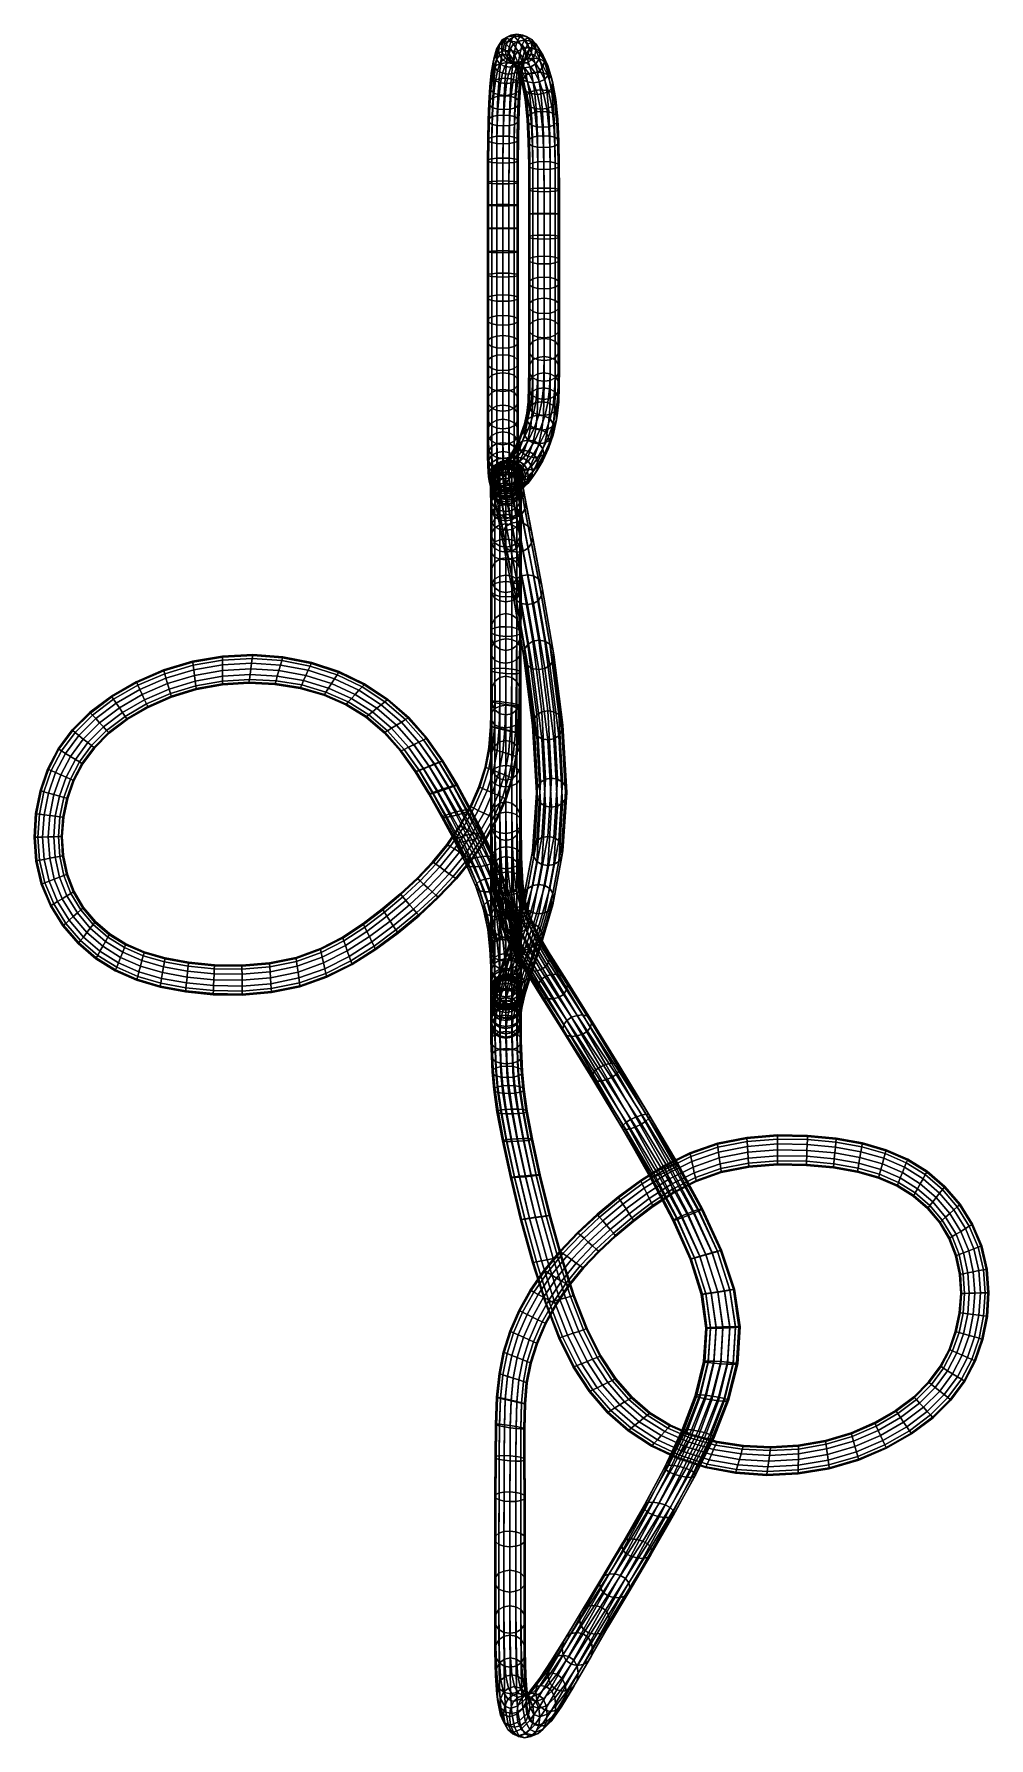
# Model space of a CAD drawing. Extents: x -69847 to 69397, y -182924 to 65597.
import ezdxf

# ---------------------------------------------------------------- set-up
doc = ezdxf.new("R2010")
doc.units = 0

msp = doc.modelspace()

# ---------------------------------------------------------------- linework, layer by layer
for points in [[(-1937.130127, 64024.351563, 31435.296875), (-2394.161377, 63399.082031, 31195.732422), (-1987.911377, 64122.117188, 28031.582031), (-1530.880127, 64783.882813, 28161.527344)], [(-1530.880127, 64783.882813, 28161.527344), (-1987.911377, 64122.117188, 28031.582031), (-1519.161377, 64357.179688, 24774.158203), (-1062.130127, 65035.734375, 24794.195313)], [(-1200.802002, 64412.453125, 31583.992188), (-1937.130127, 64024.351563, 31435.296875), (-1530.880127, 64783.882813, 28161.527344), (-794.552002, 65194.640625, 28242.183594)], [(-794.552002, 65194.640625, 28242.183594), (-1530.880127, 64783.882813, 28161.527344), (-1062.130127, 65035.734375, 24794.195313), (-325.802002, 65456.90625, 24806.632813)], [(-1062.130127, 65035.734375, 24794.195313), (-1519.161377, 64357.179688, 24774.158203), (-987.911499, 64138.90625, 21517.6875), (-530.880127, 64816.898438, 21430.769531)], [(-312.130127, 64541.820313, 31633.558594), (-1200.802002, 64412.453125, 31583.992188), (-794.552002, 65194.640625, 28242.183594), (94.119873, 65331.554688, 28269.068359)], [(-325.802002, 65456.90625, 24806.632813), (-1062.130127, 65035.734375, 24794.195313), (-530.880127, 64816.898438, 21430.769531), (205.447998, 65237.71875, 21376.818359)], [(-530.880127, 64816.898438, 21430.769531), (-987.911499, 64138.90625, 21517.6875), (-394.161377, 63501.953125, 18356.386719), (62.869873, 64164.367188, 18168.708984)], [(94.119873, 65331.554688, 28269.068359), (-794.552002, 65194.640625, 28242.183594), (-325.802002, 65456.90625, 24806.632813), (562.869873, 65597.296875, 24810.777344)], [(205.447998, 65237.71875, 21376.818359), (-530.880127, 64816.898438, 21430.769531), (62.869873, 64164.367188, 18168.708984), (799.197998, 64575.523438, 18052.216797)], [(562.869873, 65597.296875, 24810.777344), (-325.802002, 65456.90625, 24806.632813), (205.447998, 65237.71875, 21376.818359), (1094.119873, 65377.992188, 21358.835938)], [(576.541748, 64412.453125, 31583.992188), (-312.130127, 64541.820313, 31633.558594), (94.119873, 65331.554688, 28269.068359), (982.791748, 65194.640625, 28242.183594)], [(982.791748, 65194.640625, 28242.183594), (94.119873, 65331.554688, 28269.068359), (562.869873, 65597.296875, 24810.777344), (1451.541748, 65456.90625, 24806.632813)], [(1094.119873, 65377.992188, 21358.835938), (205.447998, 65237.71875, 21376.818359), (799.197998, 64575.523438, 18052.216797), (1687.869873, 64712.570313, 18013.386719)], [(1451.541748, 65456.90625, 24806.632813), (562.869873, 65597.296875, 24810.777344), (1094.119873, 65377.992188, 21358.835938), (1982.791748, 65237.71875, 21376.818359)], [(1312.869873, 64024.351563, 31435.296875), (576.541748, 64412.453125, 31583.992188), (982.791748, 65194.640625, 28242.183594), (1719.119873, 64783.882813, 28161.527344)], [(1687.869873, 64712.570313, 18013.386719), (799.197998, 64575.523438, 18052.216797), (1445.03125, 63494.746094, 14914.916992), (2333.703125, 63625.855469, 14857.058594)], [(1719.119873, 64783.882813, 28161.527344), (982.791748, 65194.640625, 28242.183594), (1451.541748, 65456.90625, 24806.632813), (2187.869873, 65035.734375, 24794.195313)], [(1982.791748, 65237.71875, 21376.818359), (1094.119873, 65377.992188, 21358.835938), (1687.869873, 64712.570313, 18013.386719), (2576.541748, 64575.523438, 18052.216797)], [(2176.151123, 64122.117188, 28031.582031), (1769.901123, 63399.082031, 31195.732422), (1312.869873, 64024.351563, 31435.296875), (1719.119873, 64783.882813, 28161.527344)], [(2187.869873, 65035.734375, 24794.195313), (1451.541748, 65456.90625, 24806.632813), (1982.791748, 65237.71875, 21376.818359), (2719.120117, 64816.890625, 21430.769531)], [(2576.541748, 64575.523438, 18052.216797), (1687.869873, 64712.570313, 18013.386719), (2333.703125, 63625.855469, 14857.058594), (3222.375, 63494.746094, 14914.916992)], [(2644.901123, 64357.171875, 24774.158203), (2176.151123, 64122.117188, 28031.582031), (1719.119873, 64783.882813, 28161.527344), (2187.869873, 65035.734375, 24794.195313)], [(2719.120117, 64816.890625, 21430.769531), (1982.791748, 65237.71875, 21376.818359), (2576.541748, 64575.523438, 18052.216797), (3312.870117, 64164.367188, 18168.708984)], [(3176.151367, 64138.90625, 21517.6875), (2644.901123, 64357.171875, 24774.158203), (2187.869873, 65035.734375, 24794.195313), (2719.120117, 64816.890625, 21430.769531)], [(3769.901367, 63501.953125, 18356.386719), (3176.151367, 64138.90625, 21517.6875), (2719.120117, 64816.890625, 21430.769531), (3312.870117, 64164.367188, 18168.708984)], [(-3019.161377, 60481.964844, 36917.105469), (-3171.504883, 59883.34375, 36381.804688), (-2890.255127, 61484.03125, 33761.664063), (-2737.911377, 62169.851563, 34178.613281)], [(-2562.130127, 60977.964844, 37360.640625), (-3019.161377, 60481.964844, 36917.105469), (-2737.911377, 62169.851563, 34178.613281), (-2280.880127, 62738.101563, 34524.085938)], [(-2737.911377, 62169.851563, 34178.613281), (-2890.255127, 61484.03125, 33761.664063), (-2546.505127, 62644.441406, 30906.603516), (-2394.161377, 63399.082031, 31195.732422)], [(-2890.255127, 61484.03125, 33761.664063), (-2737.911377, 60798.210938, 33344.714844), (-2394.161377, 61889.804688, 30617.474609), (-2546.505127, 62644.441406, 30906.603516)], [(-2280.880127, 62738.101563, 34524.085938), (-2737.911377, 62169.851563, 34178.613281), (-2394.161377, 63399.082031, 31195.732422), (-1937.130127, 64024.351563, 31435.296875)], [(-1825.802002, 61285.828125, 37635.9375), (-2562.130127, 60977.964844, 37360.640625), (-2280.880127, 62738.101563, 34524.085938), (-1544.552002, 63090.808594, 34738.515625)], [(-2394.161377, 63399.082031, 31195.732422), (-2546.505127, 62644.441406, 30906.603516), (-2140.255127, 63323.433594, 27874.751953), (-1987.911377, 64122.117188, 28031.582031)], [(-2546.505127, 62644.441406, 30906.603516), (-2394.161377, 61889.804688, 30617.474609), (-1987.911377, 62524.75, 27717.919922), (-2140.255127, 63323.433594, 27874.751953)], [(-2394.161377, 61889.804688, 30617.474609), (-1937.130127, 61264.53125, 30377.910156), (-1530.880127, 61862.984375, 27587.974609), (-1987.911377, 62524.75, 27717.919922)], [(-1544.552002, 63090.808594, 34738.515625), (-2280.880127, 62738.101563, 34524.085938), (-1937.130127, 64024.351563, 31435.296875), (-1200.802002, 64412.453125, 31583.992188)], [(-1987.911377, 64122.117188, 28031.582031), (-2140.255127, 63323.433594, 27874.751953), (-1671.505127, 63538.230469, 24749.976563), (-1519.161377, 64357.179688, 24774.158203)], [(-2140.255127, 63323.433594, 27874.751953), (-1987.911377, 62524.75, 27717.919922), (-1519.161377, 62719.28125, 24725.792969), (-1671.505127, 63538.230469, 24749.976563)], [(-1987.911377, 62524.75, 27717.919922), (-1530.880127, 61862.984375, 27587.974609), (-1062.130127, 62040.726563, 24705.757813), (-1519.161377, 62719.28125, 24725.792969)], [(-937.130249, 61388.449219, 37727.703125), (-1825.802002, 61285.828125, 37635.9375), (-1544.552002, 63090.808594, 34738.515625), (-655.880127, 63208.378906, 34809.996094)], [(-1519.161377, 64357.179688, 24774.158203), (-1671.505127, 63538.230469, 24749.976563), (-1140.255127, 63320.644531, 21622.587891), (-987.911499, 64138.90625, 21517.6875)], [(-1671.505127, 63538.230469, 24749.976563), (-1519.161377, 62719.28125, 24725.792969), (-987.911499, 62502.382813, 21727.490234), (-1140.255127, 63320.644531, 21622.587891)], [(-655.880127, 63208.378906, 34809.996094), (-1544.552002, 63090.808594, 34738.515625), (-1200.802002, 64412.453125, 31583.992188), (-312.130127, 64541.820313, 31633.558594)], [(-1519.161377, 62719.28125, 24725.792969), (-1062.130127, 62040.726563, 24705.757813), (-530.880127, 61824.394531, 21814.408203), (-987.911499, 62502.382813, 21727.490234)], [(-987.911499, 64138.90625, 21517.6875), (-1140.255127, 63320.644531, 21622.587891), (-546.505127, 62702.492188, 18582.894531), (-394.161377, 63501.953125, 18356.386719)], [(-1140.255127, 63320.644531, 21622.587891), (-987.911499, 62502.382813, 21727.490234), (-394.161377, 61903.03125, 18809.404297), (-546.505127, 62702.492188, 18582.894531)], [(-987.911499, 62502.382813, 21727.490234), (-530.880127, 61824.394531, 21814.408203), (62.869873, 61240.617188, 18997.082031), (-394.161377, 61903.03125, 18809.404297)], [(-48.458252, 61285.828125, 37635.9375), (-937.130249, 61388.449219, 37727.703125), (-655.880127, 63208.378906, 34809.996094), (232.791748, 63090.808594, 34738.519531)], [(232.791748, 63090.808594, 34738.519531), (-655.880127, 63208.378906, 34809.996094), (-312.130127, 64541.820313, 31633.558594), (576.541748, 64412.453125, 31583.992188)], [(-394.161377, 63501.953125, 18356.386719), (-546.505127, 62702.492188, 18582.894531), (99.328125, 61702.9375, 15705.643555), (251.671875, 62467.734375, 15368.138672)], [(-546.505127, 62702.492188, 18582.894531), (-394.161377, 61903.03125, 18809.404297), (251.671875, 60938.140625, 16043.148438), (99.328125, 61702.9375, 15705.643555)], [(62.869873, 64164.367188, 18168.708984), (-394.161377, 63501.953125, 18356.386719), (251.671875, 62467.734375, 15368.138672), (708.703125, 63101.421875, 15088.492188)], [(687.869751, 60977.964844, 37360.640625), (-48.458252, 61285.828125, 37635.9375), (232.791748, 63090.808594, 34738.519531), (969.119873, 62738.101563, 34524.085938)], [(799.197998, 64575.523438, 18052.216797), (62.869873, 64164.367188, 18168.708984), (708.703125, 63101.421875, 15088.492188), (1445.03125, 63494.746094, 14914.916992)], [(251.671875, 62467.734375, 15368.138672), (99.328125, 61702.9375, 15705.643555), (745.161499, 60290.53125, 13003.321289), (897.505249, 61004.691406, 12565.447266)], [(969.119873, 62738.101563, 34524.085938), (232.791748, 63090.808594, 34738.519531), (576.541748, 64412.453125, 31583.992188), (1312.869873, 64024.351563, 31435.296875)], [(708.703125, 63101.421875, 15088.492188), (251.671875, 62467.734375, 15368.138672), (897.505249, 61004.691406, 12565.447266), (1354.536377, 61596.425781, 12202.636719)], [(1426.151123, 62169.851563, 34178.613281), (1144.901123, 60481.964844, 36917.105469), (687.869751, 60977.964844, 37360.640625), (969.119873, 62738.101563, 34524.085938)], [(1445.03125, 63494.746094, 14914.916992), (708.703125, 63101.421875, 15088.492188), (1354.536377, 61596.425781, 12202.636719), (2090.864502, 61963.707031, 11977.444336)], [(1769.901123, 63399.082031, 31195.732422), (1426.151123, 62169.851563, 34178.613281), (969.119873, 62738.101563, 34524.085938), (1312.869873, 64024.351563, 31435.296875)], [(1578.494873, 61484.03125, 33761.664063), (1297.244873, 59883.34375, 36381.804688), (1144.901123, 60481.964844, 36917.105469), (1426.151123, 62169.851563, 34178.613281)], [(1719.119873, 61862.984375, 27587.974609), (1312.869873, 61264.53125, 30377.910156), (1769.901123, 61889.804688, 30617.474609), (2176.151123, 62524.75, 27717.919922)], [(1922.244873, 62644.441406, 30906.603516), (1578.494873, 61484.03125, 33761.664063), (1426.151123, 62169.851563, 34178.613281), (1769.901123, 63399.082031, 31195.732422)], [(1769.901123, 61889.804688, 30617.474609), (1426.151123, 60798.210938, 33344.710938), (1578.494873, 61484.03125, 33761.664063), (1922.244873, 62644.441406, 30906.603516)], [(2333.703125, 63625.855469, 14857.058594), (1445.03125, 63494.746094, 14914.916992), (2090.864502, 61963.707031, 11977.444336), (2979.536377, 62086.136719, 11902.379883)], [(2187.869873, 62040.726563, 24705.757813), (1719.119873, 61862.984375, 27587.974609), (2176.151123, 62524.75, 27717.919922), (2644.901123, 62719.28125, 24725.792969)], [(2328.494873, 63323.433594, 27874.751953), (1922.244873, 62644.441406, 30906.603516), (1769.901123, 63399.082031, 31195.732422), (2176.151123, 64122.117188, 28031.582031)], [(2176.151123, 62524.75, 27717.919922), (1769.901123, 61889.804688, 30617.474609), (1922.244873, 62644.441406, 30906.603516), (2328.494873, 63323.433594, 27874.751953)], [(2797.244873, 63538.230469, 24749.976563), (2328.494873, 63323.433594, 27874.751953), (2176.151123, 64122.117188, 28031.582031), (2644.901123, 64357.171875, 24774.158203)], [(2644.901123, 62719.28125, 24725.792969), (2176.151123, 62524.75, 27717.919922), (2328.494873, 63323.433594, 27874.751953), (2797.244873, 63538.230469, 24749.976563)], [(2719.120117, 61824.394531, 21814.408203), (2187.869873, 62040.726563, 24705.757813), (2644.901123, 62719.28125, 24725.792969), (3176.151367, 62502.382813, 21727.490234)], [(3222.375, 63494.746094, 14914.916992), (2333.703125, 63625.855469, 14857.058594), (2979.536377, 62086.136719, 11902.379883), (3868.208496, 61963.707031, 11977.444336)], [(3312.870117, 64164.367188, 18168.708984), (2576.541748, 64575.523438, 18052.216797), (3222.375, 63494.746094, 14914.916992), (3958.703125, 63101.421875, 15088.492188)], [(3328.495117, 63320.644531, 21622.587891), (2797.244873, 63538.230469, 24749.976563), (2644.901123, 64357.171875, 24774.158203), (3176.151367, 64138.90625, 21517.6875)], [(3176.151367, 62502.382813, 21727.490234), (2644.901123, 62719.28125, 24725.792969), (2797.244873, 63538.230469, 24749.976563), (3328.495117, 63320.644531, 21622.587891)], [(3312.870117, 61240.617188, 18997.082031), (2719.120117, 61824.394531, 21814.408203), (3176.151367, 62502.382813, 21727.490234), (3769.901367, 61903.03125, 18809.404297)], [(3922.245117, 62702.492188, 18582.894531), (3328.495117, 63320.644531, 21622.587891), (3176.151367, 64138.90625, 21517.6875), (3769.901367, 63501.953125, 18356.386719)], [(3769.901367, 61903.03125, 18809.404297), (3176.151367, 62502.382813, 21727.490234), (3328.495117, 63320.644531, 21622.587891), (3922.245117, 62702.492188, 18582.894531)], [(3958.703125, 63101.421875, 15088.492188), (3222.375, 63494.746094, 14914.916992), (3868.208496, 61963.707031, 11977.444336), (4604.536621, 61596.425781, 12202.636719)], [(4415.734375, 62467.734375, 15368.138672), (3769.901367, 63501.953125, 18356.386719), (3312.870117, 64164.367188, 18168.708984), (3958.703125, 63101.421875, 15088.492188)], [(4568.078125, 61702.9375, 15705.643555), (3922.245117, 62702.492188, 18582.894531), (3769.901367, 63501.953125, 18356.386719), (4415.734375, 62467.734375, 15368.138672)], [(4415.734375, 60938.140625, 16043.148438), (3769.901367, 61903.03125, 18809.404297), (3922.245117, 62702.492188, 18582.894531), (4568.078125, 61702.9375, 15705.643555)], [(5061.567871, 61004.691406, 12565.447266), (4415.734375, 62467.734375, 15368.138672), (3958.703125, 63101.421875, 15088.492188), (4604.536621, 61596.425781, 12202.636719)], [(5213.911621, 60290.53125, 13003.321289), (4568.078125, 61702.9375, 15705.643555), (4415.734375, 62467.734375, 15368.138672), (5061.567871, 61004.691406, 12565.447266)], [(-3237.911621, 58399.394531, 39354.3125), (-3390.255371, 57898.113281, 38715.335938), (-3171.504883, 59883.34375, 36381.804688), (-3019.161377, 60481.964844, 36917.105469)], [(-3390.255371, 57898.113281, 38715.335938), (-3237.911621, 57396.832031, 38076.363281), (-3019.161377, 59284.71875, 35846.503906), (-3171.504883, 59883.34375, 36381.804688)], [(-2780.880127, 58814.742188, 39883.75), (-3237.911621, 58399.394531, 39354.3125), (-3019.161377, 60481.964844, 36917.105469), (-2562.130127, 60977.964844, 37360.640625)], [(-3171.504883, 59883.34375, 36381.804688), (-3019.161377, 59284.71875, 35846.503906), (-2737.911377, 60798.210938, 33344.714844), (-2890.255127, 61484.03125, 33761.664063)], [(-3019.161377, 59284.71875, 35846.503906), (-2562.130127, 58788.71875, 35402.96875), (-2280.880127, 60229.957031, 32999.238281), (-2737.911377, 60798.210938, 33344.714844)], [(-2044.552002, 59072.546875, 40212.367188), (-2780.880127, 58814.742188, 39883.75), (-2562.130127, 60977.964844, 37360.640625), (-1825.802002, 61285.828125, 37635.9375)], [(-2737.911377, 60798.210938, 33344.714844), (-2280.880127, 60229.957031, 32999.238281), (-1937.130127, 61264.53125, 30377.910156), (-2394.161377, 61889.804688, 30617.474609)], [(-2280.880127, 60229.957031, 32999.238281), (-2562.130127, 58788.71875, 35402.96875), (-1825.802002, 58480.855469, 35127.667969), (-1544.552002, 59877.25, 32784.808594)], [(-1937.130127, 61264.53125, 30377.910156), (-2280.880127, 60229.957031, 32999.238281), (-1544.552002, 59877.25, 32784.808594), (-1200.802002, 60876.433594, 30229.214844)], [(-1155.880127, 59158.480469, 40321.90625), (-2044.552002, 59072.546875, 40212.367188), (-1825.802002, 61285.828125, 37635.9375), (-937.130249, 61388.449219, 37727.703125)], [(-1530.880127, 61862.984375, 27587.974609), (-1937.130127, 61264.53125, 30377.910156), (-1200.802002, 60876.433594, 30229.214844), (-794.552002, 61452.230469, 27507.318359)], [(-1544.552002, 59877.25, 32784.808594), (-1825.802002, 58480.855469, 35127.667969), (-937.130249, 58378.234375, 35035.902344), (-655.880127, 59759.683594, 32713.330078)], [(-1200.802002, 60876.433594, 30229.214844), (-1544.552002, 59877.25, 32784.808594), (-655.880127, 59759.683594, 32713.330078), (-312.130127, 60747.066406, 30179.648438)], [(-1062.130127, 62040.726563, 24705.757813), (-1530.880127, 61862.984375, 27587.974609), (-794.552002, 61452.230469, 27507.318359), (-325.802002, 61619.550781, 24693.320313)], [(-794.552002, 61452.230469, 27507.318359), (-1200.802002, 60876.433594, 30229.214844), (-312.130127, 60747.066406, 30179.648438), (94.119873, 61315.316406, 27480.433594)], [(-267.208374, 59072.546875, 40212.367188), (-1155.880127, 59158.480469, 40321.90625), (-937.130249, 61388.449219, 37727.703125), (-48.458252, 61285.828125, 37635.9375)], [(-530.880127, 61824.394531, 21814.408203), (-1062.130127, 62040.726563, 24705.757813), (-325.802002, 61619.550781, 24693.320313), (205.447998, 61403.570313, 21868.357422)], [(-655.880127, 59759.683594, 32713.330078), (-937.130249, 58378.234375, 35035.902344), (-48.458252, 58480.855469, 35127.667969), (232.791748, 59877.25, 32784.808594)], [(-325.802002, 61619.550781, 24693.320313), (-794.552002, 61452.230469, 27507.318359), (94.119873, 61315.316406, 27480.433594), (562.869873, 61479.160156, 24689.173828)], [(-312.130127, 60747.066406, 30179.648438), (-655.880127, 59759.683594, 32713.330078), (232.791748, 59877.25, 32784.808594), (576.541748, 60876.433594, 30229.214844)], [(62.869873, 61240.617188, 18997.082031), (-530.880127, 61824.394531, 21814.408203), (205.447998, 61403.570313, 21868.357422), (799.197998, 60829.460938, 19113.574219)], [(-394.161377, 61903.03125, 18809.404297), (62.869873, 61240.617188, 18997.082031), (708.703125, 60304.449219, 16322.794922), (251.671875, 60938.140625, 16043.148438)], [(205.447998, 61403.570313, 21868.357422), (-325.802002, 61619.550781, 24693.320313), (562.869873, 61479.160156, 24689.173828), (1094.119873, 61263.296875, 21886.341797)], [(94.119873, 61315.316406, 27480.433594), (-312.130127, 60747.066406, 30179.648438), (576.541748, 60876.433594, 30229.214844), (982.791748, 61452.230469, 27507.318359)], [(469.119751, 58814.742188, 39883.75), (-267.208374, 59072.546875, 40212.367188), (-48.458252, 61285.828125, 37635.9375), (687.869751, 60977.964844, 37360.640625)], [(232.791748, 59877.25, 32784.808594), (-48.458252, 58480.855469, 35127.667969), (687.869751, 58788.71875, 35402.96875), (969.119873, 60229.957031, 32999.238281)], [(708.703125, 60304.449219, 16322.794922), (62.869873, 61240.617188, 18997.082031), (799.197998, 60829.460938, 19113.574219), (1445.03125, 59911.125, 16496.369141)], [(562.869873, 61479.160156, 24689.173828), (94.119873, 61315.316406, 27480.433594), (982.791748, 61452.230469, 27507.318359), (1451.541748, 61619.550781, 24693.320313)], [(99.328125, 61702.9375, 15705.643555), (251.671875, 60938.140625, 16043.148438), (897.505249, 59576.371094, 13441.196289), (745.161499, 60290.53125, 13003.321289)], [(799.197998, 60829.460938, 19113.574219), (205.447998, 61403.570313, 21868.357422), (1094.119873, 61263.296875, 21886.341797), (1687.869873, 60692.410156, 19152.404297)], [(576.541748, 60876.433594, 30229.214844), (232.791748, 59877.25, 32784.808594), (969.119873, 60229.957031, 32999.238281), (1312.869873, 61264.53125, 30377.910156)], [(251.671875, 60938.140625, 16043.148438), (708.703125, 60304.449219, 16322.794922), (1354.536377, 58984.636719, 13804.006836), (897.505249, 59576.371094, 13441.196289)], [(1144.901123, 60481.964844, 36917.105469), (926.151001, 58399.394531, 39354.3125), (469.119751, 58814.742188, 39883.75), (687.869751, 60977.964844, 37360.640625)], [(1094.119873, 61263.296875, 21886.341797), (562.869873, 61479.160156, 24689.173828), (1451.541748, 61619.550781, 24693.320313), (1982.791748, 61403.570313, 21868.357422)], [(982.791748, 61452.230469, 27507.318359), (576.541748, 60876.433594, 30229.214844), (1312.869873, 61264.53125, 30377.910156), (1719.119873, 61862.984375, 27587.974609)], [(969.119873, 60229.957031, 32999.238281), (687.869751, 58788.71875, 35402.96875), (1144.901123, 59284.71875, 35846.503906), (1426.151123, 60798.210938, 33344.710938)], [(1354.536377, 58984.636719, 13804.006836), (708.703125, 60304.449219, 16322.794922), (1445.03125, 59911.125, 16496.369141), (2090.864502, 58617.351563, 14029.199219)], [(897.505249, 61004.691406, 12565.447266), (745.161499, 60290.53125, 13003.321289), (1328.494873, 58421.175781, 10472.857422), (1480.838623, 59068.042969, 9944.476563)], [(745.161499, 60290.53125, 13003.321289), (897.505249, 59576.371094, 13441.196289), (1480.838623, 57774.308594, 11001.238281), (1328.494873, 58421.175781, 10472.857422)], [(1445.03125, 59911.125, 16496.369141), (799.197998, 60829.460938, 19113.574219), (1687.869873, 60692.410156, 19152.404297), (2333.703125, 59780.015625, 16554.226563)], [(1354.536377, 61596.425781, 12202.636719), (897.505249, 61004.691406, 12565.447266), (1480.838623, 59068.042969, 9944.476563), (1937.869873, 59604.015625, 9506.674805)], [(1297.244873, 59883.34375, 36381.804688), (1078.494629, 57898.113281, 38715.335938), (926.151001, 58399.394531, 39354.3125), (1144.901123, 60481.964844, 36917.105469)], [(1144.901123, 59284.71875, 35846.503906), (926.151001, 57396.832031, 38076.363281), (1078.494629, 57898.113281, 38715.335938), (1297.244873, 59883.34375, 36381.804688)], [(1312.869873, 61264.53125, 30377.910156), (969.119873, 60229.957031, 32999.238281), (1426.151123, 60798.210938, 33344.710938), (1769.901123, 61889.804688, 30617.474609)], [(1451.541748, 61619.550781, 24693.320313), (982.791748, 61452.230469, 27507.318359), (1719.119873, 61862.984375, 27587.974609), (2187.869873, 62040.726563, 24705.757813)], [(1687.869873, 60692.410156, 19152.404297), (1094.119873, 61263.296875, 21886.341797), (1982.791748, 61403.570313, 21868.357422), (2576.541748, 60829.460938, 19113.574219)], [(1426.151123, 60798.210938, 33344.710938), (1144.901123, 59284.71875, 35846.503906), (1297.244873, 59883.34375, 36381.804688), (1578.494873, 61484.03125, 33761.664063)], [(2090.864502, 61963.707031, 11977.444336), (1354.536377, 61596.425781, 12202.636719), (1937.869873, 59604.015625, 9506.674805), (2674.197998, 59936.691406, 9234.935547)], [(2090.864502, 58617.351563, 14029.199219), (1445.03125, 59911.125, 16496.369141), (2333.703125, 59780.015625, 16554.226563), (2979.536377, 58494.925781, 14104.263672)], [(1982.791748, 61403.570313, 21868.357422), (1451.541748, 61619.550781, 24693.320313), (2187.869873, 62040.726563, 24705.757813), (2719.120117, 61824.394531, 21814.408203)], [(2333.703125, 59780.015625, 16554.226563), (1687.869873, 60692.410156, 19152.404297), (2576.541748, 60829.460938, 19113.574219), (3222.375, 59911.125, 16496.369141)], [(2674.197998, 59936.691406, 9234.935547), (1937.869873, 59604.015625, 9506.674805), (2396.203125, 57078.835938, 6996.135254), (3132.53125, 57367.976563, 6682.529785)], [(2576.541748, 60829.460938, 19113.574219), (1982.791748, 61403.570313, 21868.357422), (2719.120117, 61824.394531, 21814.408203), (3312.870117, 61240.617188, 18997.082031)], [(2979.536377, 62086.136719, 11902.379883), (2090.864502, 61963.707031, 11977.444336), (2674.197998, 59936.691406, 9234.935547), (3562.869629, 60047.582031, 9144.356445)], [(2979.536377, 58494.925781, 14104.263672), (2333.703125, 59780.015625, 16554.226563), (3222.375, 59911.125, 16496.369141), (3868.208496, 58617.351563, 14029.199219)], [(3222.375, 59911.125, 16496.369141), (2576.541748, 60829.460938, 19113.574219), (3312.870117, 61240.617188, 18997.082031), (3958.703125, 60304.449219, 16322.794922)], [(3562.869629, 60047.582031, 9144.356445), (2674.197998, 59936.691406, 9234.935547), (3132.53125, 57367.976563, 6682.529785), (4021.203125, 57464.359375, 6577.994629)], [(3868.208496, 61963.707031, 11977.444336), (2979.536377, 62086.136719, 11902.379883), (3562.869629, 60047.582031, 9144.356445), (4451.541504, 59936.691406, 9234.935547)], [(3868.208496, 58617.351563, 14029.199219), (3222.375, 59911.125, 16496.369141), (3958.703125, 60304.449219, 16322.794922), (4604.536621, 58984.636719, 13804.006836)], [(3958.703125, 60304.449219, 16322.794922), (3312.870117, 61240.617188, 18997.082031), (3769.901367, 61903.03125, 18809.404297), (4415.734375, 60938.140625, 16043.148438)], [(4451.541504, 59936.691406, 9234.935547), (3562.869629, 60047.582031, 9144.356445), (4021.203125, 57464.359375, 6577.994629), (4909.875, 57367.976563, 6682.529785)], [(4604.536621, 61596.425781, 12202.636719), (3868.208496, 61963.707031, 11977.444336), (4451.541504, 59936.691406, 9234.935547), (5187.869629, 59604.015625, 9506.674805)], [(4604.536621, 58984.636719, 13804.006836), (3958.703125, 60304.449219, 16322.794922), (4415.734375, 60938.140625, 16043.148438), (5061.567871, 59576.371094, 13441.196289)], [(5061.567871, 59576.371094, 13441.196289), (4415.734375, 60938.140625, 16043.148438), (4568.078125, 61702.9375, 15705.643555), (5213.911621, 60290.53125, 13003.321289)], [(5187.869629, 59604.015625, 9506.674805), (4451.541504, 59936.691406, 9234.935547), (4909.875, 57367.976563, 6682.529785), (5646.203125, 57078.835938, 6996.135254)], [(5644.900879, 59068.042969, 9944.475586), (5061.567871, 61004.691406, 12565.447266), (4604.536621, 61596.425781, 12202.636719), (5187.869629, 59604.015625, 9506.674805)], [(5797.244629, 58421.175781, 10472.857422), (5213.911621, 60290.53125, 13003.321289), (5061.567871, 61004.691406, 12565.447266), (5644.900879, 59068.042969, 9944.475586)], [(5644.900879, 57774.308594, 11001.238281), (5061.567871, 59576.371094, 13441.196289), (5213.911621, 60290.53125, 13003.321289), (5797.244629, 58421.175781, 10472.857422)], [(-3394.161621, 55986.117188, 41433.339844), (-3546.505371, 55584.082031, 40710.574219), (-3390.255371, 57898.113281, 38715.335938), (-3237.911621, 58399.394531, 39354.3125)], [(-3546.505371, 55584.082031, 40710.574219), (-3394.161621, 55182.046875, 39987.808594), (-3237.911621, 57396.832031, 38076.363281), (-3390.255371, 57898.113281, 38715.335938)], [(-2937.130127, 56319.230469, 42032.203125), (-3394.161621, 55986.117188, 41433.339844), (-3237.911621, 58399.394531, 39354.3125), (-2780.880127, 58814.742188, 39883.75)], [(-3394.161621, 55182.046875, 39987.808594), (-2937.130127, 54848.929688, 39388.945313), (-2780.880127, 56981.484375, 37546.925781), (-3237.911621, 57396.832031, 38076.363281)], [(-3237.911621, 57396.832031, 38076.363281), (-2780.880127, 56981.484375, 37546.925781), (-2562.130127, 58788.71875, 35402.96875), (-3019.161377, 59284.71875, 35846.503906)], [(-2200.802002, 56525.992188, 42403.914063), (-2937.130127, 56319.230469, 42032.203125), (-2780.880127, 58814.742188, 39883.75), (-2044.552002, 59072.546875, 40212.367188)], [(-2562.130127, 58788.71875, 35402.96875), (-2780.880127, 56981.484375, 37546.925781), (-2044.552002, 56723.683594, 37218.308594), (-1825.802002, 58480.855469, 35127.667969)], [(-1312.130127, 56594.910156, 42527.820313), (-2200.802002, 56525.992188, 42403.914063), (-2044.552002, 59072.546875, 40212.367188), (-1155.880127, 59158.480469, 40321.90625)], [(-1825.802002, 58480.855469, 35127.667969), (-2044.552002, 56723.683594, 37218.308594), (-1155.880127, 56637.75, 37108.769531), (-937.130249, 58378.234375, 35035.902344)], [(-423.458374, 56525.992188, 42403.917969), (-1312.130127, 56594.910156, 42527.820313), (-1155.880127, 59158.480469, 40321.90625), (-267.208374, 59072.546875, 40212.367188)], [(-937.130249, 58378.234375, 35035.902344), (-1155.880127, 56637.75, 37108.769531), (-267.208374, 56723.683594, 37218.308594), (-48.458252, 58480.855469, 35127.667969)], [(312.869751, 56319.230469, 42032.207031), (-423.458374, 56525.992188, 42403.917969), (-267.208374, 59072.546875, 40212.367188), (469.119751, 58814.742188, 39883.75)], [(-48.458252, 58480.855469, 35127.667969), (-267.208374, 56723.683594, 37218.308594), (469.119751, 56981.484375, 37546.925781), (687.869751, 58788.71875, 35402.96875)], [(926.151001, 58399.394531, 39354.3125), (769.900879, 55986.117188, 41433.34375), (312.869751, 56319.230469, 42032.207031), (469.119751, 58814.742188, 39883.75)], [(469.119751, 56981.484375, 37546.925781), (312.869751, 54848.929688, 39388.945313), (769.900879, 55182.046875, 39987.808594), (926.151001, 57396.832031, 38076.363281)], [(687.869751, 58788.71875, 35402.96875), (469.119751, 56981.484375, 37546.925781), (926.151001, 57396.832031, 38076.363281), (1144.901123, 59284.71875, 35846.503906)], [(1078.494629, 57898.113281, 38715.335938), (922.244629, 55584.082031, 40710.578125), (769.900879, 55986.117188, 41433.34375), (926.151001, 58399.394531, 39354.3125)], [(926.151001, 57396.832031, 38076.363281), (769.900879, 55182.046875, 39987.808594), (922.244629, 55584.082031, 40710.578125), (1078.494629, 57898.113281, 38715.335938)], [(897.505249, 59576.371094, 13441.196289), (1354.536377, 58984.636719, 13804.006836), (1937.869873, 57238.332031, 11439.040039), (1480.838623, 57774.308594, 11001.238281)], [(1480.838623, 59068.042969, 9944.476563), (1328.494873, 58421.175781, 10472.857422), (1786.828125, 56050.769531, 8111.176758), (1939.171875, 56612.992188, 7501.388672)], [(1328.494873, 58421.175781, 10472.857422), (1480.838623, 57774.308594, 11001.238281), (1939.171875, 55488.546875, 8720.964844), (1786.828125, 56050.769531, 8111.176758)], [(1937.869873, 57238.332031, 11439.040039), (1354.536377, 58984.636719, 13804.006836), (2090.864502, 58617.351563, 14029.199219), (2674.197998, 56905.660156, 11710.779297)], [(1937.869873, 59604.015625, 9506.674805), (1480.838623, 59068.042969, 9944.476563), (1939.171875, 56612.992188, 7501.388672), (2396.203125, 57078.835938, 6996.135254)], [(1480.838623, 57774.308594, 11001.238281), (1937.869873, 57238.332031, 11439.040039), (2396.203125, 55022.703125, 9226.21875), (1939.171875, 55488.546875, 8720.964844)], [(2396.203125, 55022.703125, 9226.21875), (1937.869873, 57238.332031, 11439.040039), (2674.197998, 56905.660156, 11710.779297), (3132.53125, 54733.558594, 9539.824219)], [(2674.197998, 56905.660156, 11710.779297), (2090.864502, 58617.351563, 14029.199219), (2979.536377, 58494.925781, 14104.263672), (3562.869629, 56794.765625, 11801.358398)], [(3132.53125, 57367.976563, 6682.529785), (2396.203125, 57078.835938, 6996.135254), (2685.265625, 54011.871094, 4681.783691), (3421.59375, 54248.78125, 4330.888672)], [(3562.869629, 56794.765625, 11801.358398), (2979.536377, 58494.925781, 14104.263672), (3868.208496, 58617.351563, 14029.199219), (4451.541504, 56905.660156, 11710.779297)], [(4021.203125, 57464.359375, 6577.994629), (3132.53125, 57367.976563, 6682.529785), (3421.59375, 54248.78125, 4330.888672), (4310.265625, 54327.753906, 4213.92334)], [(4451.541504, 56905.660156, 11710.779297), (3868.208496, 58617.351563, 14029.199219), (4604.536621, 58984.636719, 13804.006836), (5187.869629, 57238.332031, 11439.040039)], [(4909.875, 57367.976563, 6682.529785), (4021.203125, 57464.359375, 6577.994629), (4310.265625, 54327.753906, 4213.92334), (5198.9375, 54248.78125, 4330.888672)], [(4909.875, 54733.558594, 9539.824219), (4451.541504, 56905.660156, 11710.779297), (5187.869629, 57238.332031, 11439.040039), (5646.203125, 55022.703125, 9226.21875)], [(5187.869629, 57238.332031, 11439.040039), (4604.536621, 58984.636719, 13804.006836), (5061.567871, 59576.371094, 13441.196289), (5644.900879, 57774.308594, 11001.238281)], [(5646.203125, 57078.835938, 6996.135254), (4909.875, 57367.976563, 6682.529785), (5198.9375, 54248.78125, 4330.888672), (5935.265625, 54011.871094, 4681.783691)], [(6103.234375, 56612.992188, 7501.388672), (5644.900879, 59068.042969, 9944.475586), (5187.869629, 59604.015625, 9506.674805), (5646.203125, 57078.835938, 6996.135254)], [(5646.203125, 55022.703125, 9226.21875), (5187.869629, 57238.332031, 11439.040039), (5644.900879, 57774.308594, 11001.238281), (6103.234375, 55488.546875, 8720.964844)], [(6255.578125, 56050.769531, 8111.176758), (5797.244629, 58421.175781, 10472.857422), (5644.900879, 59068.042969, 9944.475586), (6103.234375, 56612.992188, 7501.388672)], [(6103.234375, 55488.546875, 8720.964844), (5644.900879, 57774.308594, 11001.238281), (5797.244629, 58421.175781, 10472.857422), (6255.578125, 56050.769531, 8111.176758)], [(-3490.515625, 53301.992188, 43113.3125), (-3642.859375, 52993.90625, 42330.164063), (-3546.505371, 55584.082031, 40710.574219), (-3394.161621, 55986.117188, 41433.339844)], [(-3642.859375, 52993.90625, 42330.164063), (-3490.515625, 52685.820313, 41547.019531), (-3394.161621, 55182.046875, 39987.808594), (-3546.505371, 55584.082031, 40710.574219)], [(-3033.484375, 53557.265625, 43762.207031), (-3490.515625, 53301.992188, 43113.3125), (-3394.161621, 55986.117188, 41433.339844), (-2937.130127, 56319.230469, 42032.203125)], [(-3490.515625, 52685.820313, 41547.019531), (-3033.484375, 52430.546875, 40898.125), (-2937.130127, 54848.929688, 39388.945313), (-3394.161621, 55182.046875, 39987.808594)], [(-2297.15625, 53715.710938, 44164.96875), (-3033.484375, 53557.265625, 43762.207031), (-2937.130127, 56319.230469, 42032.203125), (-2200.802002, 56525.992188, 42403.914063)], [(-2937.130127, 54848.929688, 39388.945313), (-3033.484375, 52430.546875, 40898.125), (-2297.15625, 52272.101563, 40495.363281), (-2200.802002, 54642.167969, 39017.238281)], [(-2780.880127, 56981.484375, 37546.925781), (-2937.130127, 54848.929688, 39388.945313), (-2200.802002, 54642.167969, 39017.238281), (-2044.552002, 56723.683594, 37218.308594)], [(-1408.484375, 53768.523438, 44299.222656), (-2297.15625, 53715.710938, 44164.96875), (-2200.802002, 56525.992188, 42403.914063), (-1312.130127, 56594.910156, 42527.820313)], [(-2044.552002, 56723.683594, 37218.308594), (-2200.802002, 54642.167969, 39017.238281), (-1312.130127, 54573.25, 38893.335938), (-1155.880127, 56637.75, 37108.769531)], [(-519.8125, 53715.710938, 44164.96875), (-1408.484375, 53768.523438, 44299.222656), (-1312.130127, 56594.910156, 42527.820313), (-423.458374, 56525.992188, 42403.917969)], [(-1155.880127, 56637.75, 37108.769531), (-1312.130127, 54573.25, 38893.335938), (-423.458374, 54642.167969, 39017.238281), (-267.208374, 56723.683594, 37218.308594)], [(216.515625, 53557.265625, 43762.207031), (-519.8125, 53715.710938, 44164.96875), (-423.458374, 56525.992188, 42403.917969), (312.869751, 56319.230469, 42032.207031)], [(-423.458374, 54642.167969, 39017.238281), (-519.8125, 52272.101563, 40495.363281), (216.515625, 52430.546875, 40898.125), (312.869751, 54848.929688, 39388.945313)], [(-267.208374, 56723.683594, 37218.308594), (-423.458374, 54642.167969, 39017.238281), (312.869751, 54848.929688, 39388.945313), (469.119751, 56981.484375, 37546.925781)], [(769.900879, 55986.117188, 41433.34375), (673.546875, 53301.992188, 43113.3125), (216.515625, 53557.265625, 43762.207031), (312.869751, 56319.230469, 42032.207031)], [(312.869751, 54848.929688, 39388.945313), (216.515625, 52430.546875, 40898.125), (673.546875, 52685.820313, 41547.019531), (769.900879, 55182.046875, 39987.808594)], [(922.244629, 55584.082031, 40710.578125), (825.890625, 52993.90625, 42330.164063), (673.546875, 53301.992188, 43113.3125), (769.900879, 55986.117188, 41433.34375)], [(769.900879, 55182.046875, 39987.808594), (673.546875, 52685.820313, 41547.019531), (825.890625, 52993.90625, 42330.164063), (922.244629, 55584.082031, 40710.578125)], [(1939.171875, 56612.992188, 7501.388672), (1786.828125, 56050.769531, 8111.176758), (2075.890625, 53169.511719, 5929.411621), (2228.234375, 53630.175781, 5247.115234)], [(1786.828125, 56050.769531, 8111.176758), (1939.171875, 55488.546875, 8720.964844), (2228.234375, 52708.847656, 6611.708008), (2075.890625, 53169.511719, 5929.411621)], [(2396.203125, 57078.835938, 6996.135254), (1939.171875, 56612.992188, 7501.388672), (2228.234375, 53630.175781, 5247.115234), (2685.265625, 54011.871094, 4681.783691)], [(1939.171875, 55488.546875, 8720.964844), (2396.203125, 55022.703125, 9226.21875), (2685.265625, 52327.152344, 7177.039551), (2228.234375, 52708.847656, 6611.708008)], [(2685.265625, 52327.152344, 7177.039551), (2396.203125, 55022.703125, 9226.21875), (3132.53125, 54733.558594, 9539.824219), (3421.59375, 52090.238281, 7527.935059)], [(3132.53125, 54733.558594, 9539.824219), (2674.197998, 56905.660156, 11710.779297), (3562.869629, 56794.765625, 11801.358398), (4021.203125, 54637.175781, 9644.359375)], [(3421.59375, 52090.238281, 7527.935059), (3132.53125, 54733.558594, 9539.824219), (4021.203125, 54637.175781, 9644.359375), (4310.265625, 52011.269531, 7644.900391)], [(4021.203125, 54637.175781, 9644.359375), (3562.869629, 56794.765625, 11801.358398), (4451.541504, 56905.660156, 11710.779297), (4909.875, 54733.558594, 9539.824219)], [(4310.265625, 52011.269531, 7644.900391), (4021.203125, 54637.175781, 9644.359375), (4909.875, 54733.558594, 9539.824219), (5198.9375, 52090.238281, 7527.935059)], [(5198.9375, 52090.238281, 7527.935059), (4909.875, 54733.558594, 9539.824219), (5646.203125, 55022.703125, 9226.21875), (5935.265625, 52327.152344, 7177.039551)], [(6392.296875, 53630.175781, 5247.115234), (6103.234375, 56612.992188, 7501.388672), (5646.203125, 57078.835938, 6996.135254), (5935.265625, 54011.871094, 4681.783691)], [(5935.265625, 52327.152344, 7177.039551), (5646.203125, 55022.703125, 9226.21875), (6103.234375, 55488.546875, 8720.964844), (6392.296875, 52708.847656, 6611.708008)], [(6544.640625, 53169.511719, 5929.411621), (6255.578125, 56050.769531, 8111.176758), (6103.234375, 56612.992188, 7501.388672), (6392.296875, 53630.175781, 5247.115234)], [(6392.296875, 52708.847656, 6611.708008), (6103.234375, 55488.546875, 8720.964844), (6255.578125, 56050.769531, 8111.176758), (6544.640625, 53169.511719, 5929.411621)], [(-3539.994629, 50390.476563, 44417.421875), (-3692.338379, 50167.96875, 43594.09375), (-3642.859375, 52993.90625, 42330.164063), (-3490.515625, 53301.992188, 43113.3125)], [(-3692.338379, 50167.96875, 43594.09375), (-3539.994629, 49945.457031, 42770.769531), (-3490.515625, 52685.820313, 41547.019531), (-3642.859375, 52993.90625, 42330.164063)], [(-3082.963623, 50574.84375, 45099.605469), (-3539.994629, 50390.476563, 44417.421875), (-3490.515625, 53301.992188, 43113.3125), (-3033.484375, 53557.265625, 43762.207031)], [(-3539.994629, 49945.457031, 42770.769531), (-3082.963623, 49761.09375, 42088.585938), (-3033.484375, 52430.546875, 40898.125), (-3490.515625, 52685.820313, 41547.019531)], [(-2346.635254, 50689.277344, 45523.03125), (-3082.963623, 50574.84375, 45099.605469), (-3033.484375, 53557.265625, 43762.207031), (-2297.15625, 53715.710938, 44164.96875)], [(-3033.484375, 52430.546875, 40898.125), (-3082.963623, 49761.09375, 42088.585938), (-2346.635254, 49646.660156, 41665.160156), (-2297.15625, 52272.101563, 40495.363281)], [(-1457.963623, 50727.421875, 45664.171875), (-2346.635254, 50689.277344, 45523.03125), (-2297.15625, 53715.710938, 44164.96875), (-1408.484375, 53768.523438, 44299.222656)], [(-2297.15625, 52272.101563, 40495.363281), (-2346.635254, 49646.660156, 41665.160156), (-1457.963623, 49608.515625, 41524.019531), (-1408.484375, 52219.289063, 40361.109375)], [(-2200.802002, 54642.167969, 39017.238281), (-2297.15625, 52272.101563, 40495.363281), (-1408.484375, 52219.289063, 40361.109375), (-1312.130127, 54573.25, 38893.335938)], [(-569.291626, 50689.277344, 45523.03125), (-1457.963623, 50727.421875, 45664.171875), (-1408.484375, 53768.523438, 44299.222656), (-519.8125, 53715.710938, 44164.96875)], [(-1408.484375, 52219.289063, 40361.109375), (-1457.963623, 49608.515625, 41524.019531), (-569.291626, 49646.660156, 41665.160156), (-519.8125, 52272.101563, 40495.363281)], [(-1312.130127, 54573.25, 38893.335938), (-1408.484375, 52219.289063, 40361.109375), (-519.8125, 52272.101563, 40495.363281), (-423.458374, 54642.167969, 39017.238281)], [(167.036499, 50574.84375, 45099.605469), (-569.291626, 50689.277344, 45523.03125), (-519.8125, 53715.710938, 44164.96875), (216.515625, 53557.265625, 43762.207031)], [(-519.8125, 52272.101563, 40495.363281), (-569.291626, 49646.660156, 41665.160156), (167.036499, 49761.09375, 42088.585938), (216.515625, 52430.546875, 40898.125)], [(673.546875, 53301.992188, 43113.3125), (624.067749, 50390.480469, 44417.421875), (167.036499, 50574.84375, 45099.605469), (216.515625, 53557.265625, 43762.207031)], [(216.515625, 52430.546875, 40898.125), (167.036499, 49761.09375, 42088.585938), (624.067749, 49945.457031, 42770.769531), (673.546875, 52685.820313, 41547.019531)], [(825.890625, 52993.90625, 42330.164063), (776.411499, 50167.96875, 43594.09375), (624.067749, 50390.480469, 44417.421875), (673.546875, 53301.992188, 43113.3125)], [(673.546875, 52685.820313, 41547.019531), (624.067749, 49945.457031, 42770.769531), (776.411499, 50167.96875, 43594.09375), (825.890625, 52993.90625, 42330.164063)], [(2228.234375, 53630.175781, 5247.115234), (2075.890625, 53169.511719, 5929.411621), (2224.328125, 49904.792969, 3995.508789), (2376.671875, 50251.894531, 3251.657715)], [(2075.890625, 53169.511719, 5929.411621), (2228.234375, 52708.847656, 6611.708008), (2376.671875, 49557.691406, 4739.359863), (2224.328125, 49904.792969, 3995.508789)], [(2685.265625, 54011.871094, 4681.783691), (2228.234375, 53630.175781, 5247.115234), (2376.671875, 50251.894531, 3251.657715), (2833.703125, 50539.492188, 2635.324219)], [(2228.234375, 52708.847656, 6611.708008), (2685.265625, 52327.152344, 7177.039551), (2833.703125, 49270.09375, 5355.693359), (2376.671875, 49557.691406, 4739.359863)], [(3421.59375, 54248.78125, 4330.888672), (2685.265625, 54011.871094, 4681.783691), (2833.703125, 50539.492188, 2635.324219), (3570.03125, 50718.003906, 2252.772217)], [(2833.703125, 49270.09375, 5355.693359), (2685.265625, 52327.152344, 7177.039551), (3421.59375, 52090.238281, 7527.935059), (3570.03125, 49091.582031, 5738.245605)], [(4310.265625, 54327.753906, 4213.92334), (3421.59375, 54248.78125, 4330.888672), (3570.03125, 50718.003906, 2252.772217), (4458.703125, 50777.503906, 2125.254883)], [(5198.9375, 54248.78125, 4330.888672), (4310.265625, 54327.753906, 4213.92334), (4458.703125, 50777.503906, 2125.254883), (5347.375, 50718.003906, 2252.772217)], [(5935.265625, 54011.871094, 4681.783691), (5198.9375, 54248.78125, 4330.888672), (5347.375, 50718.003906, 2252.772217), (6083.703125, 50539.492188, 2635.324219)], [(5347.375, 49091.582031, 5738.245605), (5198.9375, 52090.238281, 7527.935059), (5935.265625, 52327.152344, 7177.039551), (6083.703125, 49270.09375, 5355.693359)], [(6540.734375, 50251.894531, 3251.657715), (6392.296875, 53630.175781, 5247.115234), (5935.265625, 54011.871094, 4681.783691), (6083.703125, 50539.492188, 2635.324219)], [(6083.703125, 49270.09375, 5355.693359), (5935.265625, 52327.152344, 7177.039551), (6392.296875, 52708.847656, 6611.708008), (6540.734375, 49557.691406, 4739.359863)], [(6693.078125, 49904.792969, 3995.508789), (6544.640625, 53169.511719, 5929.411621), (6392.296875, 53630.175781, 5247.115234), (6540.734375, 50251.894531, 3251.657715)], [(6540.734375, 49557.691406, 4739.359863), (6392.296875, 52708.847656, 6611.708008), (6544.640625, 53169.511719, 5929.411621), (6693.078125, 49904.792969, 3995.508789)], [(-3558.223633, 47290.917969, 45384.875), (-3710.567383, 47143.570313, 44536.6875), (-3692.338379, 50167.96875, 43594.09375), (-3539.994629, 50390.476563, 44417.421875)], [(-3710.567383, 47143.570313, 44536.6875), (-3558.223633, 46996.226563, 43688.5), (-3539.994629, 49945.457031, 42770.769531), (-3692.338379, 50167.96875, 43594.09375)], [(-3101.192383, 47413.003906, 46087.660156), (-3558.223633, 47290.917969, 45384.875), (-3539.994629, 50390.476563, 44417.421875), (-3082.963623, 50574.84375, 45099.605469)], [(-3558.223633, 46996.226563, 43688.5), (-3101.192383, 46874.140625, 42985.71875), (-3082.963623, 49761.09375, 42088.585938), (-3539.994629, 49945.457031, 42770.769531)], [(-2364.864502, 47488.78125, 46523.871094), (-3101.192383, 47413.003906, 46087.660156), (-3082.963623, 50574.84375, 45099.605469), (-2346.635254, 50689.277344, 45523.03125)], [(-3082.963623, 49761.09375, 42088.585938), (-3101.192383, 46874.140625, 42985.71875), (-2364.864502, 46798.363281, 42549.503906), (-2346.635254, 49646.660156, 41665.160156)], [(-1476.192627, 47514.039063, 46669.273438), (-2364.864502, 47488.78125, 46523.871094), (-2346.635254, 50689.277344, 45523.03125), (-1457.963623, 50727.421875, 45664.171875)], [(-587.520874, 47488.78125, 46523.871094), (-1476.192627, 47514.039063, 46669.273438), (-1457.963623, 50727.421875, 45664.171875), (-569.291626, 50689.277344, 45523.03125)], [(148.807251, 47413.003906, 46087.660156), (-587.520874, 47488.78125, 46523.871094), (-569.291626, 50689.277344, 45523.03125), (167.036499, 50574.84375, 45099.605469)], [(-569.291626, 49646.660156, 41665.160156), (-587.520874, 46798.363281, 42549.503906), (148.807251, 46874.140625, 42985.71875), (167.036499, 49761.09375, 42088.585938)], [(624.067749, 50390.480469, 44417.421875), (605.838501, 47290.917969, 45384.875), (148.807251, 47413.003906, 46087.660156), (167.036499, 50574.84375, 45099.605469)], [(167.036499, 49761.09375, 42088.585938), (148.807251, 46874.140625, 42985.71875), (605.838501, 46996.226563, 43688.5), (624.067749, 49945.457031, 42770.769531)], [(776.411499, 50167.96875, 43594.09375), (758.182251, 47143.570313, 44536.6875), (605.838501, 47290.917969, 45384.875), (624.067749, 50390.480469, 44417.421875)], [(624.067749, 49945.457031, 42770.769531), (605.838501, 46996.226563, 43688.5), (758.182251, 47143.570313, 44536.6875), (776.411499, 50167.96875, 43594.09375)], [(2376.671875, 50251.894531, 3251.657715), (2224.328125, 49904.792969, 3995.508789), (2279.015625, 46418.300781, 2391.618896), (2431.359375, 46645.871094, 1599.785034)], [(2224.328125, 49904.792969, 3995.508789), (2376.671875, 49557.691406, 4739.359863), (2431.359375, 46190.734375, 3183.452637), (2279.015625, 46418.300781, 2391.618896)], [(2833.703125, 50539.492188, 2635.324219), (2376.671875, 50251.894531, 3251.657715), (2431.359375, 46645.871094, 1599.785034), (2888.390625, 46834.425781, 943.694214)], [(3570.03125, 50718.003906, 2252.772217), (2833.703125, 50539.492188, 2635.324219), (2888.390625, 46834.425781, 943.694214), (3624.71875, 46951.460938, 536.465332)], [(3570.03125, 49091.582031, 5738.245605), (3421.59375, 52090.238281, 7527.935059), (4310.265625, 52011.269531, 7644.900391), (4458.703125, 49032.078125, 5865.762695)], [(4458.703125, 50777.503906, 2125.254883), (3570.03125, 50718.003906, 2252.772217), (3624.71875, 46951.460938, 536.465332), (4513.390625, 46990.472656, 400.722382)], [(4458.703125, 49032.078125, 5865.762695), (4310.265625, 52011.269531, 7644.900391), (5198.9375, 52090.238281, 7527.935059), (5347.375, 49091.582031, 5738.245605)], [(5347.375, 50718.003906, 2252.772217), (4458.703125, 50777.503906, 2125.254883), (4513.390625, 46990.472656, 400.722382), (5402.0625, 46951.460938, 536.465332)], [(6083.703125, 50539.492188, 2635.324219), (5347.375, 50718.003906, 2252.772217), (5402.0625, 46951.460938, 536.465332), (6138.390625, 46834.425781, 943.694214)], [(6595.421875, 46645.871094, 1599.785034), (6540.734375, 50251.894531, 3251.657715), (6083.703125, 50539.492188, 2635.324219), (6138.390625, 46834.425781, 943.694214)], [(6747.765625, 46418.300781, 2391.618896), (6693.078125, 49904.792969, 3995.508789), (6540.734375, 50251.894531, 3251.657715), (6595.421875, 46645.871094, 1599.785034)], [(6595.421875, 46190.734375, 3183.452637), (6540.734375, 49557.691406, 4739.359863), (6693.078125, 49904.792969, 3995.508789), (6747.765625, 46418.300781, 2391.618896)], [(-3560.828125, 44042.65625, 46054.886719), (-3713.171875, 43958.023438, 45192.265625), (-3710.567383, 47143.570313, 44536.6875), (-3558.223633, 47290.917969, 45384.875)], [(-3103.796875, 44112.78125, 46769.628906), (-3560.828125, 44042.65625, 46054.886719), (-3558.223633, 47290.917969, 45384.875), (-3101.192383, 47413.003906, 46087.660156)], [(-2367.46875, 44156.308594, 47213.261719), (-3103.796875, 44112.78125, 46769.628906), (-3101.192383, 47413.003906, 46087.660156), (-2364.864502, 47488.78125, 46523.871094)], [(-1478.796875, 44170.820313, 47361.140625), (-2367.46875, 44156.308594, 47213.261719), (-2364.864502, 47488.78125, 46523.871094), (-1476.192627, 47514.039063, 46669.273438)], [(-2346.635254, 49646.660156, 41665.160156), (-2364.864502, 46798.363281, 42549.503906), (-1476.192627, 46773.101563, 42404.101563), (-1457.963623, 49608.515625, 41524.019531)], [(-590.125, 44156.308594, 47213.261719), (-1478.796875, 44170.820313, 47361.140625), (-1476.192627, 47514.039063, 46669.273438), (-587.520874, 47488.78125, 46523.871094)], [(-1457.963623, 49608.515625, 41524.019531), (-1476.192627, 46773.101563, 42404.101563), (-587.520874, 46798.363281, 42549.503906), (-569.291626, 49646.660156, 41665.160156)], [(146.203125, 44112.78125, 46769.628906), (-590.125, 44156.308594, 47213.261719), (-587.520874, 47488.78125, 46523.871094), (148.807251, 47413.003906, 46087.660156)], [(605.838501, 47290.917969, 45384.875), (603.234375, 44042.65625, 46054.886719), (146.203125, 44112.78125, 46769.628906), (148.807251, 47413.003906, 46087.660156)], [(758.182251, 47143.570313, 44536.6875), (755.578125, 43958.023438, 45192.265625), (603.234375, 44042.65625, 46054.886719), (605.838501, 47290.917969, 45384.875)], [(2376.671875, 49557.691406, 4739.359863), (2833.703125, 49270.09375, 5355.693359), (2888.390625, 46002.179688, 3839.543701), (2431.359375, 46190.734375, 3183.452637)], [(2888.390625, 46002.179688, 3839.543701), (2833.703125, 49270.09375, 5355.693359), (3570.03125, 49091.582031, 5738.245605), (3624.71875, 45885.144531, 4246.772461)], [(3624.71875, 45885.144531, 4246.772461), (3570.03125, 49091.582031, 5738.245605), (4458.703125, 49032.078125, 5865.762695), (4513.390625, 45846.132813, 4382.515137)], [(4513.390625, 45846.132813, 4382.515137), (4458.703125, 49032.078125, 5865.762695), (5347.375, 49091.582031, 5738.245605), (5402.0625, 45885.144531, 4246.772461)], [(5402.0625, 45885.144531, 4246.772461), (5347.375, 49091.582031, 5738.245605), (6083.703125, 49270.09375, 5355.693359), (6138.390625, 46002.179688, 3839.543701)], [(6138.390625, 46002.179688, 3839.543701), (6083.703125, 49270.09375, 5355.693359), (6540.734375, 49557.691406, 4739.359863), (6595.421875, 46190.734375, 3183.452637)], [(-3713.171875, 43958.023438, 45192.265625), (-3560.828125, 43873.386719, 44329.644531), (-3558.223633, 46996.226563, 43688.5), (-3710.567383, 47143.570313, 44536.6875)], [(-3560.828125, 43873.386719, 44329.644531), (-3103.796875, 43803.265625, 43614.902344), (-3101.192383, 46874.140625, 42985.71875), (-3558.223633, 46996.226563, 43688.5)], [(-3101.192383, 46874.140625, 42985.71875), (-3103.796875, 43803.265625, 43614.902344), (-2367.46875, 43759.738281, 43171.269531), (-2364.864502, 46798.363281, 42549.503906)], [(-2364.864502, 46798.363281, 42549.503906), (-2367.46875, 43759.738281, 43171.269531), (-1478.796875, 43745.226563, 43023.390625), (-1476.192627, 46773.101563, 42404.101563)], [(-1476.192627, 46773.101563, 42404.101563), (-1478.796875, 43745.226563, 43023.390625), (-590.125, 43759.738281, 43171.269531), (-587.520874, 46798.363281, 42549.503906)], [(-587.520874, 46798.363281, 42549.503906), (-590.125, 43759.738281, 43171.269531), (146.203125, 43803.265625, 43614.902344), (148.807251, 46874.140625, 42985.71875)], [(148.807251, 46874.140625, 42985.71875), (146.203125, 43803.265625, 43614.902344), (603.234375, 43873.390625, 44329.644531), (605.838501, 46996.226563, 43688.5)], [(605.838501, 46996.226563, 43688.5), (603.234375, 43873.390625, 44329.644531), (755.578125, 43958.023438, 45192.265625), (758.182251, 47143.570313, 44536.6875)], [(2431.359375, 46645.871094, 1599.785034), (2279.015625, 46418.300781, 2391.618896), (2286.828125, 42871.726563, 1199.893311), (2439.171875, 42979.824219, 376.266296)], [(2279.015625, 46418.300781, 2391.618896), (2431.359375, 46190.734375, 3183.452637), (2439.171875, 42763.632813, 2023.520264), (2286.828125, 42871.726563, 1199.893311)], [(2888.390625, 46834.425781, 943.694214), (2431.359375, 46645.871094, 1599.785034), (2439.171875, 42979.824219, 376.266296), (2896.203125, 43069.386719, -306.16748)], [(2431.359375, 46190.734375, 3183.452637), (2888.390625, 46002.179688, 3839.543701), (2896.203125, 42674.070313, 2705.954102), (2439.171875, 42763.632813, 2023.520264)], [(3624.71875, 46951.460938, 536.465332), (2888.390625, 46834.425781, 943.694214), (2896.203125, 43069.386719, -306.16748), (3632.53125, 43124.976563, -729.74707)], [(2896.203125, 42674.070313, 2705.954102), (2888.390625, 46002.179688, 3839.543701), (3624.71875, 45885.144531, 4246.772461), (3632.53125, 42618.480469, 3129.533691)], [(4513.390625, 46990.472656, 400.722382), (3624.71875, 46951.460938, 536.465332), (3632.53125, 43124.976563, -729.74707), (4521.203125, 43143.507813, -870.940308)], [(3632.53125, 42618.480469, 3129.533691), (3624.71875, 45885.144531, 4246.772461), (4513.390625, 45846.132813, 4382.515137), (4521.203125, 42599.949219, 3270.726807)], [(5402.0625, 46951.460938, 536.465332), (4513.390625, 46990.472656, 400.722382), (4521.203125, 43143.507813, -870.940308), (5409.875, 43124.976563, -729.74707)], [(4521.203125, 42599.949219, 3270.726807), (4513.390625, 45846.132813, 4382.515137), (5402.0625, 45885.144531, 4246.772461), (5409.875, 42618.480469, 3129.533691)], [(6138.390625, 46834.425781, 943.694214), (5402.0625, 46951.460938, 536.465332), (5409.875, 43124.976563, -729.74707), (6146.203125, 43069.386719, -306.16748)], [(5409.875, 42618.480469, 3129.533691), (5402.0625, 45885.144531, 4246.772461), (6138.390625, 46002.179688, 3839.543701), (6146.203125, 42674.070313, 2705.954102)], [(6603.234375, 42979.824219, 376.266296), (6595.421875, 46645.871094, 1599.785034), (6138.390625, 46834.425781, 943.694214), (6146.203125, 43069.386719, -306.16748)], [(6146.203125, 42674.070313, 2705.954102), (6138.390625, 46002.179688, 3839.543701), (6595.421875, 46190.734375, 3183.452637), (6603.234375, 42763.632813, 2023.520264)], [(6755.578125, 42871.726563, 1199.893311), (6747.765625, 46418.300781, 2391.618896), (6595.421875, 46645.871094, 1599.785034), (6603.234375, 42979.824219, 376.266296)], [(6603.234375, 42763.632813, 2023.520264), (6595.421875, 46190.734375, 3183.452637), (6747.765625, 46418.300781, 2391.618896), (6755.578125, 42871.726563, 1199.893311)], [(-3560.828125, 40684.742188, 46447.65625), (-3713.171875, 40650.074219, 45577.089844), (-3713.171875, 43958.023438, 45192.265625), (-3560.828125, 44042.65625, 46054.886719)], [(-3713.171875, 40650.074219, 45577.089844), (-3560.828125, 40615.410156, 44706.523438), (-3560.828125, 43873.386719, 44329.644531), (-3713.171875, 43958.023438, 45192.265625)], [(-3103.796875, 40713.464844, 47168.984375), (-3560.828125, 40684.742188, 46447.65625), (-3560.828125, 44042.65625, 46054.886719), (-3103.796875, 44112.78125, 46769.628906)], [(-3560.828125, 40615.410156, 44706.523438), (-3103.796875, 40586.691406, 43985.195313), (-3103.796875, 43803.265625, 43614.902344), (-3560.828125, 43873.386719, 44329.644531)], [(-2367.46875, 40731.292969, 47616.707031), (-3103.796875, 40713.464844, 47168.984375), (-3103.796875, 44112.78125, 46769.628906), (-2367.46875, 44156.308594, 47213.261719)], [(-3103.796875, 43803.265625, 43614.902344), (-3103.796875, 40586.691406, 43985.195313), (-2367.46875, 40568.863281, 43537.472656), (-2367.46875, 43759.738281, 43171.269531)], [(-1478.796875, 40737.234375, 47765.945313), (-2367.46875, 40731.292969, 47616.707031), (-2367.46875, 44156.308594, 47213.261719), (-1478.796875, 44170.820313, 47361.140625)], [(-2367.46875, 43759.738281, 43171.269531), (-2367.46875, 40568.863281, 43537.472656), (-1478.796875, 40562.917969, 43388.234375), (-1478.796875, 43745.226563, 43023.390625)], [(-590.125, 40731.292969, 47616.707031), (-1478.796875, 40737.234375, 47765.945313), (-1478.796875, 44170.820313, 47361.140625), (-590.125, 44156.308594, 47213.261719)], [(-1478.796875, 43745.226563, 43023.390625), (-1478.796875, 40562.917969, 43388.234375), (-590.125, 40568.863281, 43537.472656), (-590.125, 43759.738281, 43171.269531)], [(146.203125, 40713.464844, 47168.984375), (-590.125, 40731.292969, 47616.707031), (-590.125, 44156.308594, 47213.261719), (146.203125, 44112.78125, 46769.628906)], [(-590.125, 43759.738281, 43171.269531), (-590.125, 40568.863281, 43537.472656), (146.203125, 40586.691406, 43985.195313), (146.203125, 43803.265625, 43614.902344)], [(603.234375, 44042.65625, 46054.886719), (603.234375, 40684.742188, 46447.65625), (146.203125, 40713.464844, 47168.984375), (146.203125, 44112.78125, 46769.628906)], [(146.203125, 43803.265625, 43614.902344), (146.203125, 40586.691406, 43985.195313), (603.234375, 40615.414063, 44706.523438), (603.234375, 43873.390625, 44329.644531)], [(755.578125, 43958.023438, 45192.265625), (755.578125, 40650.078125, 45577.089844), (603.234375, 40684.742188, 46447.65625), (603.234375, 44042.65625, 46054.886719)], [(603.234375, 43873.390625, 44329.644531), (603.234375, 40615.414063, 44706.523438), (755.578125, 40650.078125, 45577.089844), (755.578125, 43958.023438, 45192.265625)], [(2439.171875, 39388.386719, -349.896881), (2439.171875, 42979.824219, 376.266296), (2286.828125, 42871.726563, 1199.893311), (2286.828125, 39395.015625, 487.006866)], [(2286.828125, 39395.015625, 487.006866), (2286.828125, 42871.726563, 1199.893311), (2439.171875, 42763.632813, 2023.520264), (2439.171875, 39401.644531, 1323.910645)], [(2896.203125, 39382.890625, -1043.331421), (2896.203125, 43069.386719, -306.16748), (2439.171875, 42979.824219, 376.266296), (2439.171875, 39388.386719, -349.896881)], [(2439.171875, 39401.644531, 1323.910645), (2439.171875, 42763.632813, 2023.520264), (2896.203125, 42674.070313, 2705.954102), (2896.203125, 39407.136719, 2017.345215)], [(3632.53125, 43124.976563, -729.74707), (2896.203125, 43069.386719, -306.16748), (2896.203125, 39382.890625, -1043.331421), (3632.53125, 39379.484375, -1473.739136)], [(2896.203125, 39407.136719, 2017.345215), (2896.203125, 42674.070313, 2705.954102), (3632.53125, 42618.480469, 3129.533691), (3632.53125, 39410.546875, 2447.75293)], [(4521.203125, 43143.507813, -870.940308), (3632.53125, 43124.976563, -729.74707), (3632.53125, 39379.484375, -1473.739136), (4521.203125, 39378.347656, -1617.208374)], [(3632.53125, 39410.546875, 2447.75293), (3632.53125, 42618.480469, 3129.533691), (4521.203125, 42599.949219, 3270.726807), (4521.203125, 39411.683594, 2591.222168)], [(5409.875, 43124.976563, -729.74707), (4521.203125, 43143.507813, -870.940308), (4521.203125, 39378.347656, -1617.208374), (5409.875, 39379.484375, -1473.739136)], [(4521.203125, 39411.683594, 2591.222168), (4521.203125, 42599.949219, 3270.726807), (5409.875, 42618.480469, 3129.533691), (5409.875, 39410.546875, 2447.75293)], [(6146.203125, 43069.386719, -306.16748), (5409.875, 43124.976563, -729.74707), (5409.875, 39379.484375, -1473.739136), (6146.203125, 39382.890625, -1043.331421)], [(5409.875, 39410.546875, 2447.75293), (5409.875, 42618.480469, 3129.533691), (6146.203125, 42674.070313, 2705.954102), (6146.203125, 39407.136719, 2017.345215)], [(6603.234375, 42979.824219, 376.266296), (6146.203125, 43069.386719, -306.16748), (6146.203125, 39382.890625, -1043.331421), (6603.234375, 39388.386719, -349.896881)], [(6146.203125, 42674.070313, 2705.954102), (6603.234375, 42763.632813, 2023.520264), (6603.234375, 39401.644531, 1323.910645), (6146.203125, 39407.136719, 2017.345215)], [(6755.578125, 42871.726563, 1199.893311), (6603.234375, 42979.824219, 376.266296), (6603.234375, 39388.386719, -349.896881), (6755.578125, 39395.015625, 487.006897)], [(6603.234375, 42763.632813, 2023.520264), (6755.578125, 42871.726563, 1199.893311), (6755.578125, 39395.015625, 487.006897), (6603.234375, 39401.644531, 1323.910645)], [(-3560.828125, 37255.003906, 46507.363281), (-3713.171875, 37264.28125, 45635.171875), (-3713.171875, 40650.074219, 45577.089844), (-3560.828125, 40684.742188, 46447.65625)], [(-3713.171875, 37264.28125, 45635.171875), (-3560.828125, 37273.558594, 44762.980469), (-3560.828125, 40615.410156, 44706.523438), (-3713.171875, 40650.074219, 45577.089844)], [(-3103.796875, 37247.316406, 47230.039063), (-3560.828125, 37255.003906, 46507.363281), (-3560.828125, 40684.742188, 46447.65625), (-3103.796875, 40713.464844, 47168.984375)], [(-3560.828125, 37273.558594, 44762.980469), (-3103.796875, 37281.242188, 44040.304688), (-3103.796875, 40586.691406, 43985.195313), (-3560.828125, 40615.410156, 44706.523438)], [(-2367.46875, 37242.546875, 47678.59375), (-3103.796875, 37247.316406, 47230.039063), (-3103.796875, 40713.464844, 47168.984375), (-2367.46875, 40731.292969, 47616.707031)], [(-3103.796875, 40586.691406, 43985.195313), (-3103.796875, 37281.242188, 44040.304688), (-2367.46875, 37286.015625, 43591.75), (-2367.46875, 40568.863281, 43537.472656)], [(-1478.796875, 37240.957031, 47828.113281), (-2367.46875, 37242.546875, 47678.59375), (-2367.46875, 40731.292969, 47616.707031), (-1478.796875, 40737.234375, 47765.945313)], [(-2367.46875, 40568.863281, 43537.472656), (-2367.46875, 37286.015625, 43591.75), (-1478.796875, 37287.605469, 43442.230469), (-1478.796875, 40562.917969, 43388.234375)], [(-590.125, 37242.546875, 47678.59375), (-1478.796875, 37240.957031, 47828.113281), (-1478.796875, 40737.234375, 47765.945313), (-590.125, 40731.292969, 47616.707031)], [(-1478.796875, 40562.917969, 43388.234375), (-1478.796875, 37287.605469, 43442.230469), (-590.125, 37286.015625, 43591.75), (-590.125, 40568.863281, 43537.472656)], [(146.203125, 37247.316406, 47230.039063), (-590.125, 37242.546875, 47678.59375), (-590.125, 40731.292969, 47616.707031), (146.203125, 40713.464844, 47168.984375)], [(-590.125, 40568.863281, 43537.472656), (-590.125, 37286.015625, 43591.75), (146.203125, 37281.242188, 44040.304688), (146.203125, 40586.691406, 43985.195313)], [(603.234375, 40684.742188, 46447.65625), (603.234375, 37255.003906, 46507.367188), (146.203125, 37247.316406, 47230.039063), (146.203125, 40713.464844, 47168.984375)], [(146.203125, 40586.691406, 43985.195313), (146.203125, 37281.242188, 44040.304688), (603.234375, 37273.558594, 44762.980469), (603.234375, 40615.414063, 44706.523438)], [(755.578125, 40650.078125, 45577.089844), (755.578125, 37264.28125, 45635.171875), (603.234375, 37255.003906, 46507.367188), (603.234375, 40684.742188, 46447.65625)], [(603.234375, 40615.414063, 44706.523438), (603.234375, 37273.558594, 44762.980469), (755.578125, 37264.28125, 45635.171875), (755.578125, 40650.078125, 45577.089844)], [(-3560.828125, 33902.289063, 44425.746094), (-3103.796875, 33948.40625, 43707.613281), (-3103.796875, 37281.242188, 44040.304688), (-3560.828125, 37273.558594, 44762.980469)], [(-3103.796875, 37281.242188, 44040.304688), (-3103.796875, 33948.40625, 43707.613281), (-2367.46875, 33977.03125, 43261.878906), (-2367.46875, 37286.015625, 43591.75)], [(-2367.46875, 37286.015625, 43591.75), (-2367.46875, 33977.03125, 43261.878906), (-1478.796875, 33986.570313, 43113.296875), (-1478.796875, 37287.605469, 43442.230469)], [(-1478.796875, 37287.605469, 43442.230469), (-1478.796875, 33986.570313, 43113.296875), (-590.125, 33977.03125, 43261.878906), (-590.125, 37286.015625, 43591.75)], [(-590.125, 37286.015625, 43591.75), (-590.125, 33977.03125, 43261.878906), (146.203125, 33948.40625, 43707.617188), (146.203125, 37281.242188, 44040.304688)], [(146.203125, 37281.242188, 44040.304688), (146.203125, 33948.40625, 43707.617188), (603.234375, 33902.289063, 44425.75), (603.234375, 37273.558594, 44762.980469)], [(2286.828125, 35991.121094, 257.730133), (2286.828125, 39395.015625, 487.006866), (2439.171875, 39401.644531, 1323.910645), (2439.171875, 36108.417969, 1088.233276)], [(2439.171875, 35873.828125, -572.772949), (2439.171875, 39388.386719, -349.896881), (2286.828125, 39395.015625, 487.006866), (2286.828125, 35991.121094, 257.730133)], [(2439.171875, 36108.417969, 1088.233276), (2439.171875, 39401.644531, 1323.910645), (2896.203125, 39407.136719, 2017.345215), (2896.203125, 36205.601563, 1776.364502)], [(2896.203125, 35776.640625, -1260.904175), (2896.203125, 39382.890625, -1043.331421), (2439.171875, 39388.386719, -349.896881), (2439.171875, 35873.828125, -572.772949)], [(2896.203125, 36205.601563, 1776.364502), (2896.203125, 39407.136719, 2017.345215), (3632.53125, 39410.546875, 2447.75293), (3632.53125, 36265.925781, 2203.480469)], [(3632.53125, 39379.484375, -1473.739136), (2896.203125, 39382.890625, -1043.331421), (2896.203125, 35776.640625, -1260.904175), (3632.53125, 35716.320313, -1688.02002)], [(3632.53125, 36265.925781, 2203.480469), (3632.53125, 39410.546875, 2447.75293), (4521.203125, 39411.683594, 2591.222168), (4521.203125, 36286.03125, 2345.852295)], [(4521.203125, 39378.347656, -1617.208374), (3632.53125, 39379.484375, -1473.739136), (3632.53125, 35716.320313, -1688.02002), (4521.203125, 35696.210938, -1830.39209)], [(4521.203125, 36286.03125, 2345.852295), (4521.203125, 39411.683594, 2591.222168), (5409.875, 39410.546875, 2447.75293), (5409.875, 36265.925781, 2203.480469)], [(5409.875, 39379.484375, -1473.739136), (4521.203125, 39378.347656, -1617.208374), (4521.203125, 35696.210938, -1830.39209), (5409.875, 35716.320313, -1688.02002)], [(5409.875, 36265.925781, 2203.480469), (5409.875, 39410.546875, 2447.75293), (6146.203125, 39407.136719, 2017.345215), (6146.203125, 36205.601563, 1776.364502)], [(6146.203125, 39382.890625, -1043.331421), (5409.875, 39379.484375, -1473.739136), (5409.875, 35716.320313, -1688.02002), (6146.203125, 35776.640625, -1260.904175)], [(6146.203125, 39407.136719, 2017.345215), (6603.234375, 39401.644531, 1323.910645), (6603.234375, 36108.417969, 1088.233276), (6146.203125, 36205.601563, 1776.364502)], [(6603.234375, 39388.386719, -349.896881), (6146.203125, 39382.890625, -1043.331421), (6146.203125, 35776.640625, -1260.904175), (6603.234375, 35873.828125, -572.772949)], [(6603.234375, 39401.644531, 1323.910645), (6755.578125, 39395.015625, 487.006897), (6755.578125, 35991.121094, 257.730164), (6603.234375, 36108.417969, 1088.233276)], [(6755.578125, 39395.015625, 487.006897), (6603.234375, 39388.386719, -349.896881), (6603.234375, 35873.828125, -572.772949), (6755.578125, 35991.121094, 257.730164)], [(-3713.171875, 33846.628906, 45292.460938), (-3560.828125, 33902.289063, 44425.746094), (-3560.828125, 37273.558594, 44762.980469), (-3713.171875, 37264.28125, 45635.171875)], [(-3560.828125, 33790.972656, 46159.171875), (-3713.171875, 33846.628906, 45292.460938), (-3713.171875, 37264.28125, 45635.171875), (-3560.828125, 37255.003906, 46507.363281)], [(-3103.796875, 33744.855469, 46877.308594), (-3560.828125, 33790.972656, 46159.171875), (-3560.828125, 37255.003906, 46507.363281), (-3103.796875, 37247.316406, 47230.039063)], [(-2367.46875, 33716.230469, 47323.046875), (-3103.796875, 33744.855469, 46877.308594), (-3103.796875, 37247.316406, 47230.039063), (-2367.46875, 37242.546875, 47678.59375)], [(-1478.796875, 33706.6875, 47471.625), (-2367.46875, 33716.230469, 47323.046875), (-2367.46875, 37242.546875, 47678.59375), (-1478.796875, 37240.957031, 47828.113281)], [(-590.125, 33716.230469, 47323.046875), (-1478.796875, 33706.6875, 47471.625), (-1478.796875, 37240.957031, 47828.113281), (-590.125, 37242.546875, 47678.59375)], [(146.203125, 33744.851563, 46877.3125), (-590.125, 33716.230469, 47323.046875), (-590.125, 37242.546875, 47678.59375), (146.203125, 37247.316406, 47230.039063)], [(603.234375, 37255.003906, 46507.367188), (603.234375, 33790.96875, 46159.175781), (146.203125, 33744.851563, 46877.3125), (146.203125, 37247.316406, 47230.039063)], [(603.234375, 37273.558594, 44762.980469), (603.234375, 33902.289063, 44425.75), (755.578125, 33846.628906, 45292.464844), (755.578125, 37264.28125, 45635.171875)], [(755.578125, 37264.28125, 45635.171875), (755.578125, 33846.628906, 45292.464844), (603.234375, 33790.96875, 46159.175781), (603.234375, 37255.003906, 46507.367188)], [(2286.828125, 32631.261719, 501.357239), (2286.828125, 35991.121094, 257.730133), (2439.171875, 36108.417969, 1088.233276), (2439.171875, 32857.195313, 1304.912598)], [(2439.171875, 32405.328125, -302.19809), (2439.171875, 35873.828125, -572.772949), (2286.828125, 35991.121094, 257.730133), (2286.828125, 32631.261719, 501.357239)], [(2439.171875, 32857.195313, 1304.912598), (2439.171875, 36108.417969, 1088.233276), (2896.203125, 36205.601563, 1776.364502), (2896.203125, 33044.402344, 1970.715576)], [(2896.203125, 32218.125, -968.001099), (2896.203125, 35776.640625, -1260.904175), (2439.171875, 35873.828125, -572.772949), (2439.171875, 32405.328125, -302.19809)], [(2896.203125, 33044.402344, 1970.715576), (2896.203125, 36205.601563, 1776.364502), (3632.53125, 36265.925781, 2203.480469), (3632.53125, 33160.59375, 2383.972656)], [(3632.53125, 35716.320313, -1688.02002), (2896.203125, 35776.640625, -1260.904175), (2896.203125, 32218.125, -968.001099), (3632.53125, 32101.933594, -1381.258179)], [(3632.53125, 33160.59375, 2383.972656), (3632.53125, 36265.925781, 2203.480469), (4521.203125, 36286.03125, 2345.852295), (4521.203125, 33199.328125, 2521.725098)], [(4521.203125, 35696.210938, -1830.39209), (3632.53125, 35716.320313, -1688.02002), (3632.53125, 32101.933594, -1381.258179), (4521.203125, 32063.199219, -1519.010498)], [(4521.203125, 33199.328125, 2521.725098), (4521.203125, 36286.03125, 2345.852295), (5409.875, 36265.925781, 2203.480469), (5409.875, 33160.59375, 2383.972656)], [(5409.875, 35716.320313, -1688.02002), (4521.203125, 35696.210938, -1830.39209), (4521.203125, 32063.199219, -1519.010498), (5409.875, 32101.933594, -1381.258179)], [(5409.875, 33160.59375, 2383.972656), (5409.875, 36265.925781, 2203.480469), (6146.203125, 36205.601563, 1776.364502), (6146.203125, 33044.402344, 1970.715576)], [(6146.203125, 35776.640625, -1260.904175), (5409.875, 35716.320313, -1688.02002), (5409.875, 32101.933594, -1381.258179), (6146.203125, 32218.125, -968.001099)], [(6146.203125, 36205.601563, 1776.364502), (6603.234375, 36108.417969, 1088.233276), (6603.234375, 32857.199219, 1304.912598), (6146.203125, 33044.402344, 1970.715576)], [(6603.234375, 35873.828125, -572.772949), (6146.203125, 35776.640625, -1260.904175), (6146.203125, 32218.125, -968.001099), (6603.234375, 32405.328125, -302.19809)], [(6603.234375, 36108.417969, 1088.233276), (6755.578125, 35991.121094, 257.730164), (6755.578125, 32631.265625, 501.357239), (6603.234375, 32857.199219, 1304.912598)], [(6755.578125, 35991.121094, 257.730164), (6603.234375, 35873.828125, -572.772949), (6603.234375, 32405.328125, -302.19809), (6755.578125, 32631.265625, 501.357239)], [(-3713.171875, 30443.123047, 44474.90625), (-3560.828125, 30556.068359, 43621.558594), (-3560.828125, 33902.289063, 44425.746094), (-3713.171875, 33846.628906, 45292.460938)], [(-3560.828125, 30330.177734, 45328.253906), (-3713.171875, 30443.123047, 44474.90625), (-3713.171875, 33846.628906, 45292.460938), (-3560.828125, 33790.972656, 46159.171875)], [(-3560.828125, 30556.068359, 43621.558594), (-3103.796875, 30649.652344, 42914.5), (-3103.796875, 33948.40625, 43707.613281), (-3560.828125, 33902.289063, 44425.746094)], [(-3103.796875, 30236.59375, 46035.316406), (-3560.828125, 30330.177734, 45328.253906), (-3560.828125, 33790.972656, 46159.171875), (-3103.796875, 33744.855469, 46877.308594)], [(-3103.796875, 33948.40625, 43707.613281), (-3103.796875, 30649.652344, 42914.5), (-2367.46875, 30707.738281, 42475.636719), (-2367.46875, 33977.03125, 43261.878906)], [(-2367.46875, 30178.505859, 46474.183594), (-3103.796875, 30236.59375, 46035.316406), (-3103.796875, 33744.855469, 46877.308594), (-2367.46875, 33716.230469, 47323.046875)], [(-2367.46875, 33977.03125, 43261.878906), (-2367.46875, 30707.738281, 42475.636719), (-1478.796875, 30727.101563, 42329.347656), (-1478.796875, 33986.570313, 43113.296875)], [(-1478.796875, 30159.144531, 46620.472656), (-2367.46875, 30178.505859, 46474.183594), (-2367.46875, 33716.230469, 47323.046875), (-1478.796875, 33706.6875, 47471.625)], [(-1478.796875, 33986.570313, 43113.296875), (-1478.796875, 30727.101563, 42329.347656), (-590.125, 30707.738281, 42475.636719), (-590.125, 33977.03125, 43261.878906)], [(-590.125, 30178.505859, 46474.183594), (-1478.796875, 30159.144531, 46620.472656), (-1478.796875, 33706.6875, 47471.625), (-590.125, 33716.230469, 47323.046875)], [(-590.125, 33977.03125, 43261.878906), (-590.125, 30707.738281, 42475.636719), (146.203125, 30649.652344, 42914.5), (146.203125, 33948.40625, 43707.617188)], [(146.203125, 30236.591797, 46035.320313), (-590.125, 30178.505859, 46474.183594), (-590.125, 33716.230469, 47323.046875), (146.203125, 33744.851563, 46877.3125)], [(146.203125, 33948.40625, 43707.617188), (146.203125, 30649.652344, 42914.5), (603.234375, 30556.068359, 43621.5625), (603.234375, 33902.289063, 44425.75)], [(603.234375, 33790.96875, 46159.175781), (603.234375, 30330.175781, 45328.257813), (146.203125, 30236.591797, 46035.320313), (146.203125, 33744.851563, 46877.3125)], [(603.234375, 33902.289063, 44425.75), (603.234375, 30556.068359, 43621.5625), (755.578125, 30443.121094, 44474.910156), (755.578125, 33846.628906, 45292.464844)], [(755.578125, 33846.628906, 45292.464844), (755.578125, 30443.121094, 44474.910156), (603.234375, 30330.175781, 45328.257813), (603.234375, 33790.96875, 46159.175781)], [(2286.828125, 29286.65625, 1207.182373), (2286.828125, 32631.261719, 501.357239), (2439.171875, 32857.195313, 1304.912598), (2439.171875, 29621.242188, 1962.373047)], [(2439.171875, 28952.070313, 451.991638), (2439.171875, 32405.328125, -302.19809), (2286.828125, 32631.261719, 501.357239), (2286.828125, 29286.65625, 1207.182373)], [(2439.171875, 29621.242188, 1962.373047), (2439.171875, 32857.195313, 1304.912598), (2896.203125, 33044.402344, 1970.715576), (2896.203125, 29898.46875, 2588.102539)], [(2896.203125, 28674.84375, -173.737762), (2896.203125, 32218.125, -968.001099), (2439.171875, 32405.328125, -302.19809), (2439.171875, 28952.070313, 451.991638)], [(2896.203125, 29898.46875, 2588.102539), (2896.203125, 33044.402344, 1970.715576), (3632.53125, 33160.59375, 2383.972656), (3632.53125, 30070.541016, 2976.486328)], [(3632.53125, 30070.541016, 2976.486328), (3632.53125, 33160.59375, 2383.972656), (4521.203125, 33199.328125, 2521.725098), (4521.203125, 30127.898438, 3105.94751)], [(4521.203125, 30127.898438, 3105.94751), (4521.203125, 33199.328125, 2521.725098), (5409.875, 33160.59375, 2383.972656), (5409.875, 30070.541016, 2976.486328)], [(5409.875, 30070.541016, 2976.486328), (5409.875, 33160.59375, 2383.972656), (6146.203125, 33044.402344, 1970.715576), (6146.203125, 29898.46875, 2588.102539)], [(6146.203125, 33044.402344, 1970.715576), (6603.234375, 32857.199219, 1304.912598), (6603.234375, 29621.242188, 1962.373047), (6146.203125, 29898.46875, 2588.102539)], [(6603.234375, 32405.328125, -302.19809), (6146.203125, 32218.125, -968.001099), (6146.203125, 28674.84375, -173.737762), (6603.234375, 28952.070313, 451.991638)], [(6603.234375, 32857.199219, 1304.912598), (6755.578125, 32631.265625, 501.357239), (6755.578125, 29286.65625, 1207.182373), (6603.234375, 29621.242188, 1962.373047)], [(6755.578125, 32631.265625, 501.357239), (6603.234375, 32405.328125, -302.19809), (6603.234375, 28952.070313, 451.991638), (6755.578125, 29286.65625, 1207.182373)], [(-3713.171875, 30443.123047, 44474.90625), (-3713.171875, 27096.404297, 43140.5), (-3560.828125, 27283.515625, 42309.246094), (-3560.828125, 30556.068359, 43621.558594)], [(-3560.828125, 30330.177734, 45328.253906), (-3560.828125, 26909.291016, 43971.757813), (-3713.171875, 27096.404297, 43140.5), (-3713.171875, 30443.123047, 44474.90625)], [(-3560.828125, 30556.068359, 43621.558594), (-3560.828125, 27283.515625, 42309.246094), (-3103.796875, 27438.550781, 41620.492188), (-3103.796875, 30649.652344, 42914.5)], [(-3103.796875, 30236.59375, 46035.316406), (-3103.796875, 26754.255859, 44660.511719), (-3560.828125, 26909.291016, 43971.757813), (-3560.828125, 30330.177734, 45328.253906)], [(-3103.796875, 30649.652344, 42914.5), (-3103.796875, 27438.550781, 41620.492188), (-2367.46875, 27534.78125, 41192.988281), (-2367.46875, 30707.738281, 42475.636719)], [(-2367.46875, 26658.027344, 45088.019531), (-3103.796875, 26754.255859, 44660.511719), (-3103.796875, 30236.59375, 46035.316406), (-2367.46875, 30178.505859, 46474.183594)], [(-2367.46875, 30707.738281, 42475.636719), (-2367.46875, 27534.78125, 41192.988281), (-1478.796875, 27566.857422, 41050.488281), (-1478.796875, 30727.101563, 42329.347656)], [(-1478.796875, 26625.949219, 45230.519531), (-2367.46875, 26658.027344, 45088.019531), (-2367.46875, 30178.505859, 46474.183594), (-1478.796875, 30159.144531, 46620.472656)], [(-1478.796875, 30727.101563, 42329.347656), (-1478.796875, 27566.857422, 41050.488281), (-590.125, 27534.78125, 41192.988281), (-590.125, 30707.738281, 42475.636719)], [(-590.125, 26658.025391, 45088.019531), (-1478.796875, 26625.949219, 45230.519531), (-1478.796875, 30159.144531, 46620.472656), (-590.125, 30178.505859, 46474.183594)], [(-590.125, 30707.738281, 42475.636719), (-590.125, 27534.78125, 41192.988281), (146.203125, 27438.550781, 41620.492188), (146.203125, 30649.652344, 42914.5)], [(146.203125, 26754.253906, 44660.515625), (-590.125, 26658.025391, 45088.019531), (-590.125, 30178.505859, 46474.183594), (146.203125, 30236.591797, 46035.320313)], [(146.203125, 27438.550781, 41620.492188), (603.234375, 27283.515625, 42309.246094), (603.234375, 30556.068359, 43621.5625), (146.203125, 30649.652344, 42914.5)], [(603.234375, 26909.291016, 43971.757813), (146.203125, 26754.253906, 44660.515625), (146.203125, 30236.591797, 46035.320313), (603.234375, 30330.175781, 45328.257813)], [(603.234375, 27283.515625, 42309.246094), (755.578125, 27096.402344, 43140.503906), (755.578125, 30443.121094, 44474.910156), (603.234375, 30556.068359, 43621.5625)], [(755.578125, 27096.402344, 43140.503906), (603.234375, 26909.291016, 43971.757813), (603.234375, 30330.175781, 45328.257813), (755.578125, 30443.121094, 44474.910156)], [(2439.171875, 26392.177734, 3050.964111), (2439.171875, 29621.242188, 1962.373047), (2896.203125, 29898.46875, 2588.102539), (2896.203125, 26759.929688, 3619.602539)], [(3632.53125, 32101.933594, -1381.258179), (2896.203125, 32218.125, -968.001099), (2896.203125, 28674.84375, -173.737762), (3632.53125, 28502.771484, -562.121582)], [(2896.203125, 26759.929688, 3619.602539), (2896.203125, 29898.46875, 2588.102539), (3632.53125, 30070.541016, 2976.486328), (3632.53125, 26988.189453, 3972.550293)], [(4521.203125, 32063.199219, -1519.010498), (3632.53125, 32101.933594, -1381.258179), (3632.53125, 28502.771484, -562.121582), (4521.203125, 28445.414063, -691.582825)], [(3632.53125, 26988.189453, 3972.550293), (3632.53125, 30070.541016, 2976.486328), (4521.203125, 30127.898438, 3105.94751), (4521.203125, 27064.275391, 4090.199707)], [(5409.875, 32101.933594, -1381.258179), (4521.203125, 32063.199219, -1519.010498), (4521.203125, 28445.414063, -691.582825), (5409.875, 28502.771484, -562.121582)], [(4521.203125, 27064.275391, 4090.199707), (4521.203125, 30127.898438, 3105.94751), (5409.875, 30070.541016, 2976.486328), (5409.875, 26988.189453, 3972.550293)], [(6146.203125, 32218.125, -968.001099), (5409.875, 32101.933594, -1381.258179), (5409.875, 28502.771484, -562.121582), (6146.203125, 28674.84375, -173.737762)], [(5409.875, 26988.189453, 3972.550293), (5409.875, 30070.541016, 2976.486328), (6146.203125, 29898.46875, 2588.102539), (6146.203125, 26759.929688, 3619.602539)], [(6146.203125, 29898.46875, 2588.102539), (6603.234375, 29621.242188, 1962.373047), (6603.234375, 26392.177734, 3050.964111), (6146.203125, 26759.929688, 3619.602539)], [(-3560.828125, 27283.515625, 42309.246094), (-3560.828125, 24109.861328, 40576.042969), (-3103.796875, 24337.015625, 39913.726563), (-3103.796875, 27438.550781, 41620.492188)], [(-3103.796875, 27438.550781, 41620.492188), (-3103.796875, 24337.015625, 39913.726563), (-2367.46875, 24478.005859, 39502.632813), (-2367.46875, 27534.78125, 41192.988281)], [(-2367.46875, 27534.78125, 41192.988281), (-2367.46875, 24478.005859, 39502.632813), (-1478.796875, 24525.003906, 39365.601563), (-1478.796875, 27566.857422, 41050.488281)], [(-1478.796875, 27566.857422, 41050.488281), (-1478.796875, 24525.003906, 39365.601563), (-590.125, 24478.005859, 39502.632813), (-590.125, 27534.78125, 41192.988281)], [(-590.125, 27534.78125, 41192.988281), (-590.125, 24478.005859, 39502.632813), (146.203125, 24337.015625, 39913.726563), (146.203125, 27438.550781, 41620.492188)], [(146.203125, 24337.015625, 39913.726563), (603.234375, 24109.861328, 40576.046875), (603.234375, 27283.515625, 42309.246094), (146.203125, 27438.550781, 41620.492188)], [(2286.828125, 25948.341797, 2364.676514), (2286.828125, 29286.65625, 1207.182373), (2439.171875, 29621.242188, 1962.373047), (2439.171875, 26392.177734, 3050.964111)], [(2439.171875, 25504.503906, 1678.389038), (2439.171875, 28952.070313, 451.991638), (2286.828125, 29286.65625, 1207.182373), (2286.828125, 25948.341797, 2364.676514)], [(2896.203125, 25136.753906, 1109.750732), (2896.203125, 28674.84375, -173.737762), (2439.171875, 28952.070313, 451.991638), (2439.171875, 25504.503906, 1678.389038)], [(3632.53125, 28502.771484, -562.121582), (2896.203125, 28674.84375, -173.737762), (2896.203125, 25136.753906, 1109.750732), (3632.53125, 24908.494141, 756.802795)], [(4521.203125, 28445.414063, -691.582825), (3632.53125, 28502.771484, -562.121582), (3632.53125, 24908.494141, 756.802795), (4521.203125, 24832.408203, 639.153503)], [(5409.875, 28502.771484, -562.121582), (4521.203125, 28445.414063, -691.582825), (4521.203125, 24832.408203, 639.153503), (5409.875, 24908.494141, 756.802795)], [(6146.203125, 28674.84375, -173.737762), (5409.875, 28502.771484, -562.121582), (5409.875, 24908.494141, 756.802795), (6146.203125, 25136.753906, 1109.750732)], [(6603.234375, 28952.070313, 451.991638), (6146.203125, 28674.84375, -173.737762), (6146.203125, 25136.753906, 1109.750732), (6603.234375, 25504.503906, 1678.389038)], [(6603.234375, 29621.242188, 1962.373047), (6755.578125, 29286.65625, 1207.182373), (6755.578125, 25948.341797, 2364.676514), (6603.234375, 26392.177734, 3050.964111)], [(6755.578125, 29286.65625, 1207.182373), (6603.234375, 28952.070313, 451.991638), (6603.234375, 25504.503906, 1678.389038), (6755.578125, 25948.341797, 2364.676514)], [(-3713.171875, 27096.404297, 43140.5), (-3713.171875, 23835.710938, 41375.394531), (-3560.828125, 24109.861328, 40576.042969), (-3560.828125, 27283.515625, 42309.246094)], [(-3560.828125, 26909.291016, 43971.757813), (-3560.828125, 23561.560547, 42174.746094), (-3713.171875, 23835.710938, 41375.394531), (-3713.171875, 27096.404297, 43140.5)], [(-3103.796875, 26754.255859, 44660.511719), (-3103.796875, 23334.40625, 42837.0625), (-3560.828125, 23561.560547, 42174.746094), (-3560.828125, 26909.291016, 43971.757813)], [(-2367.46875, 23193.414063, 43248.160156), (-3103.796875, 23334.40625, 42837.0625), (-3103.796875, 26754.255859, 44660.511719), (-2367.46875, 26658.027344, 45088.019531)], [(-1478.796875, 23146.417969, 43385.191406), (-2367.46875, 23193.414063, 43248.160156), (-2367.46875, 26658.027344, 45088.019531), (-1478.796875, 26625.949219, 45230.519531)], [(-590.125, 23193.414063, 43248.160156), (-1478.796875, 23146.417969, 43385.191406), (-1478.796875, 26625.949219, 45230.519531), (-590.125, 26658.025391, 45088.019531)], [(146.203125, 23334.40625, 42837.0625), (-590.125, 23193.414063, 43248.160156), (-590.125, 26658.025391, 45088.019531), (146.203125, 26754.253906, 44660.515625)], [(603.234375, 23561.558594, 42174.746094), (146.203125, 23334.40625, 42837.0625), (146.203125, 26754.253906, 44660.515625), (603.234375, 26909.291016, 43971.757813)], [(603.234375, 24109.861328, 40576.046875), (755.578125, 23835.710938, 41375.394531), (755.578125, 27096.402344, 43140.503906), (603.234375, 27283.515625, 42309.246094)], [(755.578125, 23835.710938, 41375.394531), (603.234375, 23561.558594, 42174.746094), (603.234375, 26909.291016, 43971.757813), (755.578125, 27096.402344, 43140.503906)], [(2286.828125, 22686.675781, 3964.019287), (2286.828125, 25948.341797, 2364.676514), (2439.171875, 26392.177734, 3050.964111), (2439.171875, 23235.175781, 4568.736328)], [(2439.171875, 22138.175781, 3359.302246), (2439.171875, 25504.503906, 1678.389038), (2286.828125, 25948.341797, 2364.676514), (2286.828125, 22686.675781, 3964.019287)], [(2439.171875, 23235.175781, 4568.736328), (2439.171875, 26392.177734, 3050.964111), (2896.203125, 26759.929688, 3619.602539), (2896.203125, 23689.646484, 5069.787598)], [(2896.203125, 21683.705078, 2858.250732), (2896.203125, 25136.753906, 1109.750732), (2439.171875, 25504.503906, 1678.389038), (2439.171875, 22138.175781, 3359.302246)], [(2896.203125, 23689.646484, 5069.787598), (2896.203125, 26759.929688, 3619.602539), (3632.53125, 26988.189453, 3972.550293), (3632.53125, 23971.732422, 5380.785156)], [(3632.53125, 24908.494141, 756.802795), (2896.203125, 25136.753906, 1109.750732), (2896.203125, 21683.705078, 2858.250732), (3632.53125, 21401.619141, 2547.253418)], [(3632.53125, 23971.732422, 5380.785156), (3632.53125, 26988.189453, 3972.550293), (4521.203125, 27064.275391, 4090.199707), (4521.203125, 24065.761719, 5484.450684)], [(4521.203125, 24832.408203, 639.153503), (3632.53125, 24908.494141, 756.802795), (3632.53125, 21401.619141, 2547.253418), (4521.203125, 21307.591797, 2443.587646)], [(4521.203125, 24065.761719, 5484.450684), (4521.203125, 27064.275391, 4090.199707), (5409.875, 26988.189453, 3972.550293), (5409.875, 23971.732422, 5380.785156)], [(5409.875, 24908.494141, 756.802795), (4521.203125, 24832.408203, 639.153503), (4521.203125, 21307.591797, 2443.587646), (5409.875, 21401.619141, 2547.253418)], [(5409.875, 23971.732422, 5380.785156), (5409.875, 26988.189453, 3972.550293), (6146.203125, 26759.929688, 3619.602539), (6146.203125, 23689.646484, 5069.787598)], [(6146.203125, 25136.753906, 1109.750732), (5409.875, 24908.494141, 756.802795), (5409.875, 21401.619141, 2547.253418), (6146.203125, 21683.705078, 2858.250732)], [(6146.203125, 26759.929688, 3619.602539), (6603.234375, 26392.177734, 3050.964111), (6603.234375, 23235.175781, 4568.736328), (6146.203125, 23689.646484, 5069.787598)], [(6603.234375, 25504.503906, 1678.389038), (6146.203125, 25136.753906, 1109.750732), (6146.203125, 21683.705078, 2858.250732), (6603.234375, 22138.175781, 3359.302246)], [(6603.234375, 26392.177734, 3050.964111), (6755.578125, 25948.341797, 2364.676514), (6755.578125, 22686.675781, 3964.019287), (6603.234375, 23235.175781, 4568.736328)], [(6755.578125, 25948.341797, 2364.676514), (6603.234375, 25504.503906, 1678.389038), (6603.234375, 22138.175781, 3359.302246), (6755.578125, 22686.675781, 3964.019287)], [(-3713.171875, 23835.710938, 41375.394531), (-3713.171875, 20686.931641, 39297.777344), (-3560.828125, 21054.492188, 38541.296875), (-3560.828125, 24109.861328, 40576.042969)], [(-3560.828125, 23561.560547, 42174.746094), (-3560.828125, 20319.369141, 40054.261719), (-3713.171875, 20686.931641, 39297.777344), (-3713.171875, 23835.710938, 41375.394531)], [(-3560.828125, 24109.861328, 40576.042969), (-3560.828125, 21054.492188, 38541.296875), (-3103.796875, 21359.042969, 37914.496094), (-3103.796875, 24337.015625, 39913.726563)], [(-3103.796875, 23334.40625, 42837.0625), (-3103.796875, 20014.818359, 40681.0625), (-3560.828125, 20319.369141, 40054.261719), (-3560.828125, 23561.560547, 42174.746094)], [(-3103.796875, 24337.015625, 39913.726563), (-3103.796875, 21359.042969, 37914.496094), (-2367.46875, 21548.072266, 37525.449219), (-2367.46875, 24478.005859, 39502.632813)], [(-2367.46875, 19825.789063, 41070.109375), (-3103.796875, 20014.818359, 40681.0625), (-3103.796875, 23334.40625, 42837.0625), (-2367.46875, 23193.414063, 43248.160156)], [(-2367.46875, 24478.005859, 39502.632813), (-2367.46875, 21548.072266, 37525.449219), (-1478.796875, 21611.082031, 37395.765625), (-1478.796875, 24525.003906, 39365.601563)], [(-1478.796875, 19762.777344, 41199.792969), (-2367.46875, 19825.789063, 41070.109375), (-2367.46875, 23193.414063, 43248.160156), (-1478.796875, 23146.417969, 43385.191406)], [(-1478.796875, 24525.003906, 39365.601563), (-1478.796875, 21611.082031, 37395.765625), (-590.125, 21548.072266, 37525.449219), (-590.125, 24478.005859, 39502.632813)], [(-590.125, 19825.789063, 41070.109375), (-1478.796875, 19762.777344, 41199.792969), (-1478.796875, 23146.417969, 43385.191406), (-590.125, 23193.414063, 43248.160156)], [(-590.125, 24478.005859, 39502.632813), (-590.125, 21548.072266, 37525.449219), (146.203125, 21359.042969, 37914.496094), (146.203125, 24337.015625, 39913.726563)], [(146.203125, 20014.818359, 40681.0625), (-590.125, 19825.789063, 41070.109375), (-590.125, 23193.414063, 43248.160156), (146.203125, 23334.40625, 42837.0625)], [(146.203125, 21359.042969, 37914.496094), (603.234375, 21054.492188, 38541.296875), (603.234375, 24109.861328, 40576.046875), (146.203125, 24337.015625, 39913.726563)], [(603.234375, 20319.369141, 40054.261719), (146.203125, 20014.818359, 40681.0625), (146.203125, 23334.40625, 42837.0625), (603.234375, 23561.558594, 42174.746094)], [(603.234375, 21054.492188, 38541.296875), (755.578125, 20686.929688, 39297.78125), (755.578125, 23835.710938, 41375.394531), (603.234375, 24109.861328, 40576.046875)], [(755.578125, 20686.929688, 39297.78125), (603.234375, 20319.369141, 40054.261719), (603.234375, 23561.558594, 42174.746094), (755.578125, 23835.710938, 41375.394531)], [(2286.828125, 19591.845703, 5995.566406), (2286.828125, 22686.675781, 3964.019287), (2439.171875, 23235.175781, 4568.736328), (2439.171875, 20233.78125, 6515.665039)], [(2439.171875, 18949.910156, 5475.468262), (2439.171875, 22138.175781, 3359.302246), (2286.828125, 22686.675781, 3964.019287), (2286.828125, 19591.845703, 5995.566406)], [(2439.171875, 20233.78125, 6515.665039), (2439.171875, 23235.175781, 4568.736328), (2896.203125, 23689.646484, 5069.787598), (2896.203125, 20765.669922, 6946.603516)], [(2896.203125, 20765.669922, 6946.603516), (2896.203125, 23689.646484, 5069.787598), (3632.53125, 23971.732422, 5380.785156), (3632.53125, 21095.808594, 7214.083008)], [(3632.53125, 21095.808594, 7214.083008), (3632.53125, 23971.732422, 5380.785156), (4521.203125, 24065.761719, 5484.450684), (4521.203125, 21205.855469, 7303.242676)], [(4521.203125, 21205.855469, 7303.242676), (4521.203125, 24065.761719, 5484.450684), (5409.875, 23971.732422, 5380.785156), (5409.875, 21095.808594, 7214.083008)], [(5409.875, 21095.808594, 7214.083008), (5409.875, 23971.732422, 5380.785156), (6146.203125, 23689.646484, 5069.787598), (6146.203125, 20765.671875, 6946.603516)], [(6146.203125, 23689.646484, 5069.787598), (6603.234375, 23235.175781, 4568.736328), (6603.234375, 20233.78125, 6515.665039), (6146.203125, 20765.671875, 6946.603516)], [(6603.234375, 23235.175781, 4568.736328), (6755.578125, 22686.675781, 3964.019287), (6755.578125, 19591.845703, 5995.566406), (6603.234375, 20233.78125, 6515.665039)], [(6755.578125, 22686.675781, 3964.019287), (6603.234375, 22138.175781, 3359.302246), (6603.234375, 18949.910156, 5475.468262), (6755.578125, 19591.845703, 5995.566406)], [(-3713.171875, 20686.931641, 39297.777344), (-3713.171875, 17675.951172, 37025.847656), (-3560.828125, 18136.792969, 36324.339844), (-3560.828125, 21054.492188, 38541.296875)], [(-3560.828125, 20319.369141, 40054.261719), (-3560.828125, 17215.109375, 37727.355469), (-3713.171875, 17675.951172, 37025.847656), (-3713.171875, 20686.931641, 39297.777344)], [(-3560.828125, 21054.492188, 38541.296875), (-3560.828125, 18136.792969, 36324.339844), (-3103.796875, 18518.632813, 35743.089844), (-3103.796875, 21359.042969, 37914.496094)], [(-3103.796875, 20014.818359, 40681.0625), (-3103.796875, 16833.267578, 38308.601563), (-3560.828125, 17215.109375, 37727.355469), (-3560.828125, 20319.369141, 40054.261719)], [(-3103.796875, 21359.042969, 37914.496094), (-3103.796875, 18518.632813, 35743.089844), (-2367.46875, 18755.636719, 35382.316406), (-2367.46875, 21548.072266, 37525.449219)], [(-2367.46875, 16596.263672, 38669.375), (-3103.796875, 16833.267578, 38308.601563), (-3103.796875, 20014.818359, 40681.0625), (-2367.46875, 19825.789063, 41070.109375)], [(-2367.46875, 21548.072266, 37525.449219), (-2367.46875, 18755.636719, 35382.316406), (-1478.796875, 18834.636719, 35262.058594), (-1478.796875, 21611.082031, 37395.765625)], [(-1478.796875, 21611.082031, 37395.765625), (-1478.796875, 18834.636719, 35262.058594), (-590.125, 18755.636719, 35382.316406), (-590.125, 21548.072266, 37525.449219)], [(-590.125, 21548.072266, 37525.449219), (-590.125, 18755.636719, 35382.316406), (146.203125, 18518.632813, 35743.09375), (146.203125, 21359.042969, 37914.496094)], [(146.203125, 16833.267578, 38308.601563), (-590.125, 16596.263672, 38669.375), (-590.125, 19825.789063, 41070.109375), (146.203125, 20014.818359, 40681.0625)], [(146.203125, 18518.632813, 35743.09375), (603.234375, 18136.792969, 36324.339844), (603.234375, 21054.492188, 38541.296875), (146.203125, 21359.042969, 37914.496094)], [(603.234375, 17215.109375, 37727.355469), (146.203125, 16833.267578, 38308.601563), (146.203125, 20014.818359, 40681.0625), (603.234375, 20319.369141, 40054.261719)], [(603.234375, 18136.792969, 36324.339844), (755.578125, 17675.951172, 37025.847656), (755.578125, 20686.929688, 39297.78125), (603.234375, 21054.492188, 38541.296875)], [(755.578125, 17675.951172, 37025.847656), (603.234375, 17215.109375, 37727.355469), (603.234375, 20319.369141, 40054.261719), (755.578125, 20686.929688, 39297.78125)], [(2286.828125, 16754.033203, 8449.674805), (2286.828125, 19591.845703, 5995.566406), (2439.171875, 20233.78125, 6515.665039), (2439.171875, 17471.541016, 8891.725586)], [(2896.203125, 18418.021484, 5044.529297), (2896.203125, 21683.705078, 2858.250732), (2439.171875, 22138.175781, 3359.302246), (2439.171875, 18949.910156, 5475.468262)], [(2439.171875, 17471.541016, 8891.725586), (2439.171875, 20233.78125, 6515.665039), (2896.203125, 20765.669922, 6946.603516), (2896.203125, 18066.048828, 9257.996094)], [(3632.53125, 21401.619141, 2547.253418), (2896.203125, 21683.705078, 2858.250732), (2896.203125, 18418.021484, 5044.529297), (3632.53125, 18087.882813, 4777.050293)], [(2896.203125, 18066.048828, 9257.996094), (2896.203125, 20765.669922, 6946.603516), (3632.53125, 21095.808594, 7214.083008), (3632.53125, 18435.052734, 9485.335938)], [(4521.203125, 21307.591797, 2443.587646), (3632.53125, 21401.619141, 2547.253418), (3632.53125, 18087.882813, 4777.050293), (4521.203125, 17977.835938, 4687.890625)], [(3632.53125, 18435.052734, 9485.335938), (3632.53125, 21095.808594, 7214.083008), (4521.203125, 21205.855469, 7303.242676), (4521.203125, 18558.054688, 9561.116211)], [(5409.875, 21401.619141, 2547.253418), (4521.203125, 21307.591797, 2443.587646), (4521.203125, 17977.835938, 4687.890625), (5409.875, 18087.882813, 4777.050293)], [(4521.203125, 18558.054688, 9561.116211), (4521.203125, 21205.855469, 7303.242676), (5409.875, 21095.808594, 7214.083008), (5409.875, 18435.054688, 9485.335938)], [(6146.203125, 21683.705078, 2858.250732), (5409.875, 21401.619141, 2547.253418), (5409.875, 18087.882813, 4777.050293), (6146.203125, 18418.021484, 5044.529297)], [(5409.875, 18435.054688, 9485.335938), (5409.875, 21095.808594, 7214.083008), (6146.203125, 20765.671875, 6946.603516), (6146.203125, 18066.050781, 9257.996094)], [(6603.234375, 22138.175781, 3359.302246), (6146.203125, 21683.705078, 2858.250732), (6146.203125, 18418.021484, 5044.529297), (6603.234375, 18949.910156, 5475.468262)], [(6146.203125, 20765.671875, 6946.603516), (6603.234375, 20233.78125, 6515.665039), (6603.234375, 17471.542969, 8891.725586), (6146.203125, 18066.050781, 9257.996094)], [(6603.234375, 20233.78125, 6515.665039), (6755.578125, 19591.845703, 5995.566406), (6755.578125, 16754.035156, 8449.674805), (6603.234375, 17471.542969, 8891.725586)], [(-3713.171875, 17675.951172, 37025.847656), (-3713.171875, 14829.044922, 34655.867188), (-3560.828125, 15377.087891, 34020.933594), (-3560.828125, 18136.792969, 36324.339844)], [(-3560.828125, 17215.109375, 37727.355469), (-3560.828125, 14281.000977, 35290.800781), (-3713.171875, 14829.044922, 34655.867188), (-3713.171875, 17675.951172, 37025.847656)], [(-3560.828125, 18136.792969, 36324.339844), (-3560.828125, 15377.087891, 34020.933594), (-3103.796875, 15831.179688, 33494.84375), (-3103.796875, 18518.632813, 35743.089844)], [(-3103.796875, 18518.632813, 35743.089844), (-3103.796875, 15831.179688, 33494.84375), (-2367.46875, 16113.029297, 33168.308594), (-2367.46875, 18755.636719, 35382.316406)], [(-1478.796875, 16517.263672, 38789.632813), (-2367.46875, 16596.263672, 38669.375), (-2367.46875, 19825.789063, 41070.109375), (-1478.796875, 19762.777344, 41199.792969)], [(-2367.46875, 18755.636719, 35382.316406), (-2367.46875, 16113.029297, 33168.308594), (-1478.796875, 16206.980469, 33059.460938), (-1478.796875, 18834.636719, 35262.058594)], [(-590.125, 16596.263672, 38669.375), (-1478.796875, 16517.263672, 38789.632813), (-1478.796875, 19762.777344, 41199.792969), (-590.125, 19825.789063, 41070.109375)], [(-1478.796875, 18834.636719, 35262.058594), (-1478.796875, 16206.980469, 33059.460938), (-590.125, 16113.029297, 33168.308594), (-590.125, 18755.636719, 35382.316406)], [(-590.125, 18755.636719, 35382.316406), (-590.125, 16113.029297, 33168.308594), (146.203125, 15831.179688, 33494.847656), (146.203125, 18518.632813, 35743.09375)], [(146.203125, 15831.179688, 33494.847656), (603.234375, 15377.087891, 34020.933594), (603.234375, 18136.792969, 36324.339844), (146.203125, 18518.632813, 35743.09375)], [(603.234375, 15377.087891, 34020.933594), (755.578125, 14829.044922, 34655.867188), (755.578125, 17675.951172, 37025.847656), (603.234375, 18136.792969, 36324.339844)], [(755.578125, 14829.044922, 34655.867188), (603.234375, 14281.000977, 35290.800781), (603.234375, 17215.109375, 37727.355469), (755.578125, 17675.951172, 37025.847656)], [(2275.109375, 14234.451172, 11340.808594), (2286.828125, 16754.033203, 8449.674805), (2439.171875, 17471.541016, 8891.725586), (2427.453125, 15005.087891, 11718.500977)], [(2439.171875, 16036.525391, 8007.624023), (2439.171875, 18949.910156, 5475.468262), (2286.828125, 19591.845703, 5995.566406), (2286.828125, 16754.033203, 8449.674805)], [(2427.453125, 15005.087891, 11718.500977), (2439.171875, 17471.541016, 8891.725586), (2896.203125, 18066.048828, 9257.996094), (2884.484375, 15643.615234, 12031.446289)], [(2896.203125, 15442.017578, 7641.353516), (2896.203125, 18418.021484, 5044.529297), (2439.171875, 18949.910156, 5475.468262), (2439.171875, 16036.525391, 8007.624023)], [(2884.484375, 15643.615234, 12031.446289), (2896.203125, 18066.048828, 9257.996094), (3632.53125, 18435.052734, 9485.335938), (3620.8125, 16039.943359, 12225.688477)], [(3632.53125, 18087.882813, 4777.050293), (2896.203125, 18418.021484, 5044.529297), (2896.203125, 15442.017578, 7641.353516), (3632.53125, 15073.013672, 7414.013184)], [(3620.8125, 16039.943359, 12225.688477), (3632.53125, 18435.052734, 9485.335938), (4521.203125, 18558.054688, 9561.116211), (4509.484375, 16172.052734, 12290.435547)], [(4521.203125, 17977.835938, 4687.890625), (3632.53125, 18087.882813, 4777.050293), (3632.53125, 15073.013672, 7414.013184), (4521.203125, 14950.011719, 7338.23291)], [(4509.484375, 16172.052734, 12290.435547), (4521.203125, 18558.054688, 9561.116211), (5409.875, 18435.054688, 9485.335938), (5398.15625, 16039.943359, 12225.688477)], [(5409.875, 18087.882813, 4777.050293), (4521.203125, 17977.835938, 4687.890625), (4521.203125, 14950.011719, 7338.23291), (5409.875, 15073.013672, 7414.013184)], [(5398.15625, 16039.943359, 12225.688477), (5409.875, 18435.054688, 9485.335938), (6146.203125, 18066.050781, 9257.996094), (6134.484375, 15643.615234, 12031.446289)], [(6146.203125, 18418.021484, 5044.529297), (5409.875, 18087.882813, 4777.050293), (5409.875, 15073.013672, 7414.013184), (6146.203125, 15442.017578, 7641.353516)], [(6146.203125, 18066.050781, 9257.996094), (6603.234375, 17471.542969, 8891.725586), (6591.515625, 15005.087891, 11718.500977), (6134.484375, 15643.615234, 12031.446289)], [(6603.234375, 18949.910156, 5475.468262), (6146.203125, 18418.021484, 5044.529297), (6146.203125, 15442.017578, 7641.353516), (6603.234375, 16036.525391, 8007.624023)], [(6603.234375, 17471.542969, 8891.725586), (6755.578125, 16754.035156, 8449.674805), (6743.859375, 14234.451172, 11340.808594), (6591.515625, 15005.087891, 11718.500977)], [(6755.578125, 19591.845703, 5995.566406), (6603.234375, 18949.910156, 5475.468262), (6603.234375, 16036.525391, 8007.624023), (6755.578125, 16754.035156, 8449.674805)], [(-3713.171875, 14829.044922, 34655.867188), (-3713.171875, 12174.032227, 32196.414063), (-3560.828125, 12799.441406, 31632.5), (-3560.828125, 15377.087891, 34020.933594)], [(-3103.796875, 16833.267578, 38308.601563), (-3103.796875, 13826.908203, 35816.886719), (-3560.828125, 14281.000977, 35290.800781), (-3560.828125, 17215.109375, 37727.355469)], [(-3560.828125, 15377.087891, 34020.933594), (-3560.828125, 12799.441406, 31632.5), (-3103.796875, 13317.637695, 31165.257813), (-3103.796875, 15831.179688, 33494.84375)], [(-2367.46875, 13545.058594, 36143.425781), (-3103.796875, 13826.908203, 35816.886719), (-3103.796875, 16833.267578, 38308.601563), (-2367.46875, 16596.263672, 38669.375)], [(-3103.796875, 15831.179688, 33494.84375), (-3103.796875, 13317.637695, 31165.257813), (-2367.46875, 13639.276367, 30875.244141), (-2367.46875, 16113.029297, 33168.308594)], [(-1478.796875, 13451.108398, 36252.269531), (-2367.46875, 13545.058594, 36143.425781), (-2367.46875, 16596.263672, 38669.375), (-1478.796875, 16517.263672, 38789.632813)], [(-2367.46875, 16113.029297, 33168.308594), (-2367.46875, 13639.276367, 30875.244141), (-1478.796875, 13746.489258, 30778.574219), (-1478.796875, 16206.980469, 33059.460938)], [(-590.125, 13545.058594, 36143.425781), (-1478.796875, 13451.108398, 36252.269531), (-1478.796875, 16517.263672, 38789.632813), (-590.125, 16596.263672, 38669.375)], [(-1478.796875, 16206.980469, 33059.460938), (-1478.796875, 13746.489258, 30778.574219), (-590.125, 13639.276367, 30875.246094), (-590.125, 16113.029297, 33168.308594)], [(146.203125, 13826.908203, 35816.886719), (-590.125, 13545.058594, 36143.425781), (-590.125, 16596.263672, 38669.375), (146.203125, 16833.267578, 38308.601563)], [(-590.125, 16113.029297, 33168.308594), (-590.125, 13639.276367, 30875.246094), (146.203125, 13317.637695, 31165.257813), (146.203125, 15831.179688, 33494.847656)], [(603.234375, 14281.000977, 35290.800781), (146.203125, 13826.908203, 35816.886719), (146.203125, 16833.267578, 38308.601563), (603.234375, 17215.109375, 37727.355469)], [(146.203125, 13317.637695, 31165.257813), (603.234375, 12799.441406, 31632.501953), (603.234375, 15377.087891, 34020.933594), (146.203125, 15831.179688, 33494.847656)], [(603.234375, 12799.441406, 31632.501953), (755.578125, 12174.032227, 32196.416016), (755.578125, 14829.044922, 34655.867188), (603.234375, 15377.087891, 34020.933594)], [(2193.078125, 11978.404297, 14779.871094), (2275.109375, 14234.451172, 11340.808594), (2427.453125, 15005.087891, 11718.500977), (2345.421875, 12783.362305, 15104.012695)], [(2427.453125, 13463.813477, 10963.116211), (2439.171875, 16036.525391, 8007.624023), (2286.828125, 16754.033203, 8449.674805), (2275.109375, 14234.451172, 11340.808594)], [(2345.421875, 12783.362305, 15104.012695), (2427.453125, 15005.087891, 11718.500977), (2884.484375, 15643.615234, 12031.446289), (2802.453125, 13450.328125, 15372.586914)], [(2884.484375, 12825.286133, 10650.170898), (2896.203125, 15442.017578, 7641.353516), (2439.171875, 16036.525391, 8007.624023), (2427.453125, 13463.813477, 10963.116211)], [(2802.453125, 13450.328125, 15372.586914), (2884.484375, 15643.615234, 12031.446289), (3620.8125, 16039.943359, 12225.688477), (3538.78125, 13864.306641, 15539.288086)], [(3632.53125, 15073.013672, 7414.013184), (2896.203125, 15442.017578, 7641.353516), (2884.484375, 12825.286133, 10650.170898), (3620.8125, 12428.958984, 10455.928711)], [(3538.78125, 13864.306641, 15539.288086), (3620.8125, 16039.943359, 12225.688477), (4509.484375, 16172.052734, 12290.435547), (4427.453125, 14002.298828, 15594.855469)], [(4521.203125, 14950.011719, 7338.23291), (3632.53125, 15073.013672, 7414.013184), (3620.8125, 12428.958984, 10455.928711), (4509.484375, 12296.849609, 10391.181641)], [(4427.453125, 14002.298828, 15594.855469), (4509.484375, 16172.052734, 12290.435547), (5398.15625, 16039.943359, 12225.688477), (5316.125, 13864.306641, 15539.288086)], [(5409.875, 15073.013672, 7414.013184), (4521.203125, 14950.011719, 7338.23291), (4509.484375, 12296.849609, 10391.181641), (5398.15625, 12428.958984, 10455.928711)], [(5316.125, 13864.306641, 15539.288086), (5398.15625, 16039.943359, 12225.688477), (6134.484375, 15643.615234, 12031.446289), (6052.453125, 13450.328125, 15372.586914)], [(6146.203125, 15442.017578, 7641.353516), (5409.875, 15073.013672, 7414.013184), (5398.15625, 12428.958984, 10455.928711), (6134.484375, 12825.286133, 10650.170898)], [(6134.484375, 15643.615234, 12031.446289), (6591.515625, 15005.087891, 11718.500977), (6509.484375, 12783.362305, 15104.012695), (6052.453125, 13450.328125, 15372.586914)], [(6603.234375, 16036.525391, 8007.624023), (6146.203125, 15442.017578, 7641.353516), (6134.484375, 12825.286133, 10650.170898), (6591.515625, 13463.814453, 10963.116211)], [(6591.515625, 15005.087891, 11718.500977), (6743.859375, 14234.451172, 11340.808594), (6661.828125, 11978.404297, 14779.871094), (6509.484375, 12783.362305, 15104.012695)], [(6755.578125, 16754.035156, 8449.674805), (6603.234375, 16036.525391, 8007.624023), (6591.515625, 13463.814453, 10963.116211), (6743.859375, 14234.451172, 11340.808594)], [(-3560.828125, 14281.000977, 35290.800781), (-3560.828125, 11548.623047, 32760.328125), (-3713.171875, 12174.032227, 32196.414063), (-3713.171875, 14829.044922, 34655.867188)], [(-3713.171875, 12174.032227, 32196.414063), (-3713.171875, 9739.123047, 29634.142578), (-3560.828125, 10428.860352, 29136.886719), (-3560.828125, 12799.441406, 31632.5)], [(-3103.796875, 13826.908203, 35816.886719), (-3103.796875, 11030.426758, 33227.570313), (-3560.828125, 11548.623047, 32760.328125), (-3560.828125, 14281.000977, 35290.800781)], [(-3560.828125, 12799.441406, 31632.5), (-3560.828125, 10428.860352, 29136.886719), (-3103.796875, 11000.356445, 28724.875), (-3103.796875, 13317.637695, 31165.257813)], [(-2367.46875, 10708.788086, 33517.585938), (-3103.796875, 11030.426758, 33227.570313), (-3103.796875, 13826.908203, 35816.886719), (-2367.46875, 13545.058594, 36143.425781)], [(-3103.796875, 13317.637695, 31165.257813), (-3103.796875, 11000.356445, 28724.875), (-2367.46875, 11355.079102, 28469.142578), (-2367.46875, 13639.276367, 30875.244141)], [(-2367.46875, 13639.276367, 30875.244141), (-2367.46875, 11355.079102, 28469.142578), (-1478.796875, 11473.319336, 28383.898438), (-1478.796875, 13746.489258, 30778.574219)], [(-1478.796875, 10601.575195, 33614.253906), (-2367.46875, 10708.788086, 33517.585938), (-2367.46875, 13545.058594, 36143.425781), (-1478.796875, 13451.108398, 36252.269531)], [(-1478.796875, 13746.489258, 30778.574219), (-1478.796875, 11473.319336, 28383.898438), (-590.125, 11355.079102, 28469.142578), (-590.125, 13639.276367, 30875.246094)], [(-590.125, 10708.788086, 33517.585938), (-1478.796875, 10601.575195, 33614.253906), (-1478.796875, 13451.108398, 36252.269531), (-590.125, 13545.058594, 36143.425781)], [(146.203125, 11030.426758, 33227.570313), (-590.125, 10708.788086, 33517.585938), (-590.125, 13545.058594, 36143.425781), (146.203125, 13826.908203, 35816.886719)], [(-590.125, 13639.276367, 30875.246094), (-590.125, 11355.079102, 28469.142578), (146.203125, 11000.357422, 28724.875), (146.203125, 13317.637695, 31165.257813)], [(603.234375, 11548.623047, 32760.328125), (146.203125, 11030.426758, 33227.570313), (146.203125, 13826.908203, 35816.886719), (603.234375, 14281.000977, 35290.800781)], [(146.203125, 11000.357422, 28724.875), (603.234375, 10428.861328, 29136.886719), (603.234375, 12799.441406, 31632.501953), (146.203125, 13317.637695, 31165.257813)], [(755.578125, 12174.032227, 32196.416016), (603.234375, 11548.623047, 32760.328125), (603.234375, 14281.000977, 35290.800781), (755.578125, 14829.044922, 34655.867188)], [(603.234375, 10428.861328, 29136.886719), (755.578125, 9739.124023, 29634.144531), (755.578125, 12174.032227, 32196.416016), (603.234375, 12799.441406, 31632.501953)], [(1970.421875, 9902.224609, 18901.871094), (2193.078125, 11978.404297, 14779.871094), (2345.421875, 12783.362305, 15104.012695), (2122.765625, 10728.389648, 19177.886719)], [(2122.765625, 10728.389648, 19177.886719), (2345.421875, 12783.362305, 15104.012695), (2802.453125, 13450.328125, 15372.586914), (2579.796875, 11412.925781, 19406.583984)], [(2345.421875, 11173.445313, 14455.729492), (2427.453125, 13463.813477, 10963.116211), (2275.109375, 14234.451172, 11340.808594), (2193.078125, 11978.404297, 14779.871094)], [(2802.453125, 10506.480469, 14187.154297), (2884.484375, 12825.286133, 10650.170898), (2427.453125, 13463.813477, 10963.116211), (2345.421875, 11173.445313, 14455.729492)], [(2579.796875, 11412.925781, 19406.583984), (2802.453125, 13450.328125, 15372.586914), (3538.78125, 13864.306641, 15539.288086), (3316.125, 11837.810547, 19548.535156)], [(3620.8125, 12428.958984, 10455.928711), (2884.484375, 12825.286133, 10650.170898), (2802.453125, 10506.480469, 14187.154297), (3538.78125, 10092.501953, 14020.453125)], [(3316.125, 11837.810547, 19548.535156), (3538.78125, 13864.306641, 15539.288086), (4427.453125, 14002.298828, 15594.855469), (4204.796875, 11979.439453, 19595.851563)], [(4509.484375, 12296.849609, 10391.181641), (3620.8125, 12428.958984, 10455.928711), (3538.78125, 10092.501953, 14020.453125), (4427.453125, 9954.508789, 13964.885742)], [(4204.796875, 11979.439453, 19595.851563), (4427.453125, 14002.298828, 15594.855469), (5316.125, 13864.306641, 15539.288086), (5093.46875, 11837.810547, 19548.535156)], [(5398.15625, 12428.958984, 10455.928711), (4509.484375, 12296.849609, 10391.181641), (4427.453125, 9954.508789, 13964.885742), (5316.125, 10092.501953, 14020.453125)], [(5093.46875, 11837.810547, 19548.535156), (5316.125, 13864.306641, 15539.288086), (6052.453125, 13450.328125, 15372.586914), (5829.796875, 11412.925781, 19406.583984)], [(6134.484375, 12825.286133, 10650.170898), (5398.15625, 12428.958984, 10455.928711), (5316.125, 10092.501953, 14020.453125), (6052.453125, 10506.480469, 14187.154297)], [(6052.453125, 13450.328125, 15372.586914), (6509.484375, 12783.362305, 15104.012695), (6286.828125, 10728.389648, 19177.886719), (5829.796875, 11412.925781, 19406.583984)], [(6591.515625, 13463.814453, 10963.116211), (6134.484375, 12825.286133, 10650.170898), (6052.453125, 10506.480469, 14187.154297), (6509.484375, 11173.445313, 14455.729492)], [(6509.484375, 12783.362305, 15104.012695), (6661.828125, 11978.404297, 14779.871094), (6439.171875, 9902.224609, 18901.871094), (6286.828125, 10728.389648, 19177.886719)], [(6743.859375, 14234.451172, 11340.808594), (6591.515625, 13463.814453, 10963.116211), (6509.484375, 11173.445313, 14455.729492), (6661.828125, 11978.404297, 14779.871094)], [(-3560.828125, 11548.623047, 32760.328125), (-3560.828125, 9049.386719, 30131.400391), (-3713.171875, 9739.123047, 29634.142578), (-3713.171875, 12174.032227, 32196.414063)], [(-3713.171875, 9739.123047, 29634.142578), (-3713.171875, 7552.526367, 26955.705078), (-3560.828125, 8290.347656, 26511.935547), (-3560.828125, 10428.860352, 29136.886719)], [(-3103.796875, 11030.426758, 33227.570313), (-3103.796875, 8477.890625, 30543.412109), (-3560.828125, 9049.386719, 30131.400391), (-3560.828125, 11548.623047, 32760.328125)], [(-3560.828125, 10428.860352, 29136.886719), (-3560.828125, 8290.347656, 26511.935547), (-3103.796875, 8901.685547, 26144.238281), (-3103.796875, 11000.356445, 28724.875)], [(-3103.796875, 11000.356445, 28724.875), (-3103.796875, 8901.685547, 26144.238281), (-2367.46875, 9281.136719, 25916.011719), (-2367.46875, 11355.079102, 28469.142578)], [(-2367.46875, 8123.168945, 30799.144531), (-3103.796875, 8477.890625, 30543.412109), (-3103.796875, 11030.426758, 33227.570313), (-2367.46875, 10708.788086, 33517.585938)], [(-2367.46875, 11355.079102, 28469.142578), (-2367.46875, 9281.136719, 25916.011719), (-1478.796875, 9407.621094, 25839.9375), (-1478.796875, 11473.319336, 28383.898438)], [(-1478.796875, 8004.927734, 30884.388672), (-2367.46875, 8123.168945, 30799.144531), (-2367.46875, 10708.788086, 33517.585938), (-1478.796875, 10601.575195, 33614.253906)], [(-1478.796875, 11473.319336, 28383.898438), (-1478.796875, 9407.621094, 25839.9375), (-590.125, 9281.136719, 25916.011719), (-590.125, 11355.079102, 28469.142578)], [(-590.125, 8123.168945, 30799.144531), (-1478.796875, 8004.927734, 30884.388672), (-1478.796875, 10601.575195, 33614.253906), (-590.125, 10708.788086, 33517.585938)], [(-590.125, 11355.079102, 28469.142578), (-590.125, 9281.136719, 25916.011719), (146.203125, 8901.685547, 26144.238281), (146.203125, 11000.357422, 28724.875)], [(146.203125, 8477.890625, 30543.412109), (-590.125, 8123.168945, 30799.144531), (-590.125, 10708.788086, 33517.585938), (146.203125, 11030.426758, 33227.570313)], [(603.234375, 9049.386719, 30131.400391), (146.203125, 8477.890625, 30543.412109), (146.203125, 11030.426758, 33227.570313), (603.234375, 11548.623047, 32760.328125)], [(146.203125, 8901.685547, 26144.238281), (603.234375, 8290.348633, 26511.935547), (603.234375, 10428.861328, 29136.886719), (146.203125, 11000.357422, 28724.875)], [(755.578125, 9739.124023, 29634.144531), (603.234375, 9049.386719, 30131.400391), (603.234375, 11548.623047, 32760.328125), (755.578125, 12174.032227, 32196.416016)], [(603.234375, 8290.348633, 26511.935547), (755.578125, 7552.526367, 26955.705078), (755.578125, 9739.124023, 29634.144531), (603.234375, 10428.861328, 29136.886719)], [(1536.828125, 7922.244141, 23841.824219), (1970.421875, 9902.224609, 18901.871094), (2122.765625, 10728.389648, 19177.886719), (1689.171875, 8762.193359, 24069.751953)], [(1689.171875, 8762.193359, 24069.751953), (2122.765625, 10728.389648, 19177.886719), (2579.796875, 11412.925781, 19406.583984), (2146.203125, 9458.150391, 24258.607422)], [(2122.765625, 9076.05957, 18625.857422), (2345.421875, 11173.445313, 14455.729492), (2193.078125, 11978.404297, 14779.871094), (1970.421875, 9902.224609, 18901.871094)], [(2579.796875, 8391.523438, 18397.160156), (2802.453125, 10506.480469, 14187.154297), (2345.421875, 11173.445313, 14455.729492), (2122.765625, 9076.05957, 18625.857422)], [(2146.203125, 9458.150391, 24258.607422), (2579.796875, 11412.925781, 19406.583984), (3316.125, 11837.810547, 19548.535156), (2882.53125, 9890.125, 24375.828125)], [(2200.080322, 7986.337891, 30041.970703), (2882.53125, 9890.125, 24375.828125), (3771.203125, 10034.116211, 24414.902344), (3088.726074, 8132.234375, 30072.185547)], [(3538.78125, 10092.501953, 14020.453125), (2802.453125, 10506.480469, 14187.154297), (2579.796875, 8391.523438, 18397.160156), (3316.125, 7966.638672, 18255.208984)], [(2882.53125, 9890.125, 24375.828125), (3316.125, 11837.810547, 19548.535156), (4204.796875, 11979.439453, 19595.851563), (3771.203125, 10034.116211, 24414.902344)], [(3088.726074, 8132.234375, 30072.185547), (3771.203125, 10034.116211, 24414.902344), (4659.875, 9890.125, 24375.828125), (3977.371582, 7986.337891, 30041.970703)], [(4427.453125, 9954.508789, 13964.885742), (3538.78125, 10092.501953, 14020.453125), (3316.125, 7966.638672, 18255.208984), (4204.796875, 7825.009766, 18207.892578)], [(3771.203125, 10034.116211, 24414.902344), (4204.796875, 11979.439453, 19595.851563), (5093.46875, 11837.810547, 19548.535156), (4659.875, 9890.125, 24375.828125)], [(5316.125, 10092.501953, 14020.453125), (4427.453125, 9954.508789, 13964.885742), (4204.796875, 7825.009766, 18207.892578), (5093.46875, 7966.638672, 18255.208984)], [(4659.875, 9890.125, 24375.828125), (5093.46875, 11837.810547, 19548.535156), (5829.796875, 11412.925781, 19406.583984), (5396.203125, 9458.150391, 24258.607422)], [(6052.453125, 10506.480469, 14187.154297), (5316.125, 10092.501953, 14020.453125), (5093.46875, 7966.638672, 18255.208984), (5829.796875, 8391.523438, 18397.160156)], [(5829.796875, 11412.925781, 19406.583984), (6286.828125, 10728.389648, 19177.886719), (5853.234375, 8762.193359, 24069.751953), (5396.203125, 9458.150391, 24258.607422)], [(6509.484375, 11173.445313, 14455.729492), (6052.453125, 10506.480469, 14187.154297), (5829.796875, 8391.523438, 18397.160156), (6286.828125, 9076.05957, 18625.857422)], [(6286.828125, 10728.389648, 19177.886719), (6439.171875, 9902.224609, 18901.871094), (6005.578125, 7922.244141, 23841.824219), (5853.234375, 8762.193359, 24069.751953)], [(6661.828125, 11978.404297, 14779.871094), (6509.484375, 11173.445313, 14455.729492), (6286.828125, 9076.05957, 18625.857422), (6439.171875, 9902.224609, 18901.871094)], [(-3560.828125, 9049.386719, 30131.400391), (-3560.828125, 6814.705078, 27399.476563), (-3713.171875, 7552.526367, 26955.705078), (-3713.171875, 9739.123047, 29634.142578)], [(-3713.171875, 7552.526367, 26955.705078), (-3711.963379, 5640.150391, 24165.005859), (-3559.615723, 6408.174805, 23756.126953), (-3560.828125, 8290.347656, 26511.935547)], [(-3560.828125, 6814.705078, 27399.476563), (-3559.629883, 4872.125, 24573.886719), (-3711.963379, 5640.150391, 24165.005859), (-3713.171875, 7552.526367, 26955.705078)], [(-3103.796875, 8477.890625, 30543.412109), (-3103.796875, 6203.366699, 27767.171875), (-3560.828125, 6814.705078, 27399.476563), (-3560.828125, 9049.386719, 30131.400391)], [(-3560.828125, 8290.347656, 26511.935547), (-3559.615723, 6408.174805, 23756.126953), (-3102.589355, 7044.536133, 23417.339844), (-3103.796875, 8901.685547, 26144.238281)], [(-3103.796875, 8901.685547, 26144.238281), (-3102.589355, 7044.536133, 23417.339844), (-2366.276367, 7439.518555, 23207.058594), (-2367.46875, 9281.136719, 25916.011719)], [(-2367.46875, 5823.915527, 27995.398438), (-3103.796875, 6203.366699, 27767.171875), (-3103.796875, 8477.890625, 30543.412109), (-2367.46875, 8123.168945, 30799.144531)], [(-2367.46875, 9281.136719, 25916.011719), (-2366.276367, 7439.518555, 23207.058594), (-1477.625977, 7571.178711, 23136.964844), (-1478.796875, 9407.621094, 25839.9375)], [(-1478.796875, 5697.431641, 28071.472656), (-2367.46875, 5823.915527, 27995.398438), (-2367.46875, 8123.168945, 30799.144531), (-1478.796875, 8004.927734, 30884.388672)], [(-2366.276367, 7439.518555, 23207.058594), (-2357.930908, 5857.758789, 20434.240234), (-1469.429932, 5992.3125, 20368.332031), (-1477.625977, 7571.178711, 23136.964844)], [(-1478.796875, 9407.621094, 25839.9375), (-1477.625977, 7571.178711, 23136.964844), (-588.977051, 7439.514648, 23207.058594), (-590.125, 9281.136719, 25916.011719)], [(-590.125, 5823.915527, 27995.398438), (-1478.796875, 5697.431641, 28071.472656), (-1478.796875, 8004.927734, 30884.388672), (-590.125, 8123.168945, 30799.144531)], [(-1477.625977, 7571.178711, 23136.964844), (-1469.429932, 5992.3125, 20368.332031), (-580.940918, 5857.722168, 20434.240234), (-588.977051, 7439.514648, 23207.058594)], [(-590.125, 9281.136719, 25916.011719), (-588.977051, 7439.514648, 23207.058594), (147.331543, 7044.524414, 23417.339844), (146.203125, 8901.685547, 26144.238281)], [(146.203125, 6203.366699, 27767.171875), (-590.125, 5823.915527, 27995.398438), (-590.125, 8123.168945, 30799.144531), (146.203125, 8477.890625, 30543.412109)], [(603.234375, 6814.705078, 27399.476563), (146.203125, 6203.366699, 27767.171875), (146.203125, 8477.890625, 30543.412109), (603.234375, 9049.386719, 30131.400391)], [(147.331543, 7044.524414, 23417.339844), (604.350464, 6408.15332, 23756.126953), (603.234375, 8290.348633, 26511.935547), (146.203125, 8901.685547, 26144.238281)], [(1006.756226, 6843.481445, 29805.289063), (1463.773926, 7548.647461, 29951.328125), (624.270142, 5790.683105, 36097.433594), (167.346802, 5077.692871, 35994.398438)], [(755.578125, 7552.526367, 26955.705078), (603.234375, 6814.705078, 27399.476563), (603.234375, 9049.386719, 30131.400391), (755.578125, 9739.124023, 29634.144531)], [(604.350464, 6408.15332, 23756.126953), (756.689331, 5640.119629, 24165.005859), (755.578125, 7552.526367, 26955.705078), (603.234375, 8290.348633, 26511.935547)], [(756.689331, 5640.119629, 24165.005859), (604.34729, 4872.087891, 24573.886719), (603.234375, 6814.705078, 27399.476563), (755.578125, 7552.526367, 26955.705078)], [(624.270142, 5790.683105, 36097.433594), (1463.773926, 7548.647461, 29951.328125), (2200.080322, 7986.337891, 30041.970703), (1360.424316, 6233.229004, 36161.386719)], [(1536.828125, 7922.244141, 23841.824219), (1689.171875, 8762.193359, 24069.751953), (1006.756226, 6843.481445, 29805.289063), (854.416992, 5992.417969, 29629.039063)], [(1689.171875, 7082.295898, 23613.894531), (1536.828125, 7922.244141, 23841.824219), (854.416992, 5992.417969, 29629.039063), (1006.756226, 5141.35498, 29452.787109)], [(1689.171875, 8762.193359, 24069.751953), (2146.203125, 9458.150391, 24258.607422), (1463.773926, 7548.647461, 29951.328125), (1006.756226, 6843.481445, 29805.289063)], [(1360.424316, 6233.229004, 36161.386719), (2200.080322, 7986.337891, 30041.970703), (3088.726074, 8132.234375, 30072.185547), (2248.886475, 6380.744141, 36182.703125)], [(1463.773926, 7548.647461, 29951.328125), (2146.203125, 9458.150391, 24258.607422), (2882.53125, 9890.125, 24375.828125), (2200.080322, 7986.337891, 30041.970703)], [(1689.171875, 7082.295898, 23613.894531), (2122.765625, 9076.05957, 18625.857422), (1970.421875, 9902.224609, 18901.871094), (1536.828125, 7922.244141, 23841.824219)], [(2146.203125, 6386.338867, 23425.039063), (2579.796875, 8391.523438, 18397.160156), (2122.765625, 9076.05957, 18625.857422), (1689.171875, 7082.295898, 23613.894531)], [(3316.125, 7966.638672, 18255.208984), (2579.796875, 8391.523438, 18397.160156), (2146.203125, 6386.338867, 23425.039063), (2882.53125, 5954.364746, 23307.818359)], [(2248.886475, 6380.744141, 36182.703125), (3088.726074, 8132.234375, 30072.185547), (3977.371582, 7986.337891, 30041.970703), (3137.348633, 6233.229004, 36161.386719)], [(4204.796875, 7825.009766, 18207.892578), (3316.125, 7966.638672, 18255.208984), (2882.53125, 5954.364746, 23307.818359), (3771.203125, 5810.373535, 23268.744141)], [(3137.348633, 6233.229004, 36161.386719), (3977.371582, 7986.337891, 30041.970703), (4713.678223, 7548.647461, 29951.328125), (3873.502441, 5790.683105, 36097.433594)], [(5093.46875, 7966.638672, 18255.208984), (4204.796875, 7825.009766, 18207.892578), (3771.203125, 5810.373535, 23268.744141), (4659.875, 5954.364746, 23307.818359)], [(3873.502441, 5790.683105, 36097.433594), (4713.678223, 7548.647461, 29951.328125), (5170.695801, 6843.481445, 29805.291016), (4330.425781, 5077.692871, 35994.398438)], [(3977.371582, 7986.337891, 30041.970703), (4659.875, 9890.125, 24375.828125), (5396.203125, 9458.150391, 24258.607422), (4713.678223, 7548.647461, 29951.328125)], [(5829.796875, 8391.523438, 18397.160156), (5093.46875, 7966.638672, 18255.208984), (4659.875, 5954.364746, 23307.818359), (5396.203125, 6386.338867, 23425.039063)], [(4713.678223, 7548.647461, 29951.328125), (5396.203125, 9458.150391, 24258.607422), (5853.234375, 8762.193359, 24069.751953), (5170.695801, 6843.481445, 29805.291016)], [(5170.695801, 6843.481445, 29805.291016), (5853.234375, 8762.193359, 24069.751953), (6005.578125, 7922.244141, 23841.824219), (5323.035156, 5992.417969, 29629.039063)], [(5323.035156, 5992.417969, 29629.039063), (6005.578125, 7922.244141, 23841.824219), (5853.234375, 7082.295898, 23613.894531), (5170.695801, 5141.35498, 29452.787109)], [(6286.828125, 9076.05957, 18625.857422), (5829.796875, 8391.523438, 18397.160156), (5396.203125, 6386.338867, 23425.039063), (5853.234375, 7082.295898, 23613.894531)], [(6439.171875, 9902.224609, 18901.871094), (6286.828125, 9076.05957, 18625.857422), (5853.234375, 7082.295898, 23613.894531), (6005.578125, 7922.244141, 23841.824219)], [(-3711.963379, 5640.150391, 24165.005859), (-3703.504883, 4018.717773, 21334.966797), (-3551.129883, 4803.680176, 20950.509766), (-3559.615723, 6408.174805, 23756.126953)], [(-3559.629883, 4872.125, 24573.886719), (-3551.245117, 3233.73877, 21719.423828), (-3703.504883, 4018.717773, 21334.966797), (-3711.963379, 5640.150391, 24165.005859)], [(-3103.796875, 6203.366699, 27767.171875), (-3102.61377, 4235.756836, 24912.671875), (-3559.629883, 4872.125, 24573.886719), (-3560.828125, 6814.705078, 27399.476563)], [(-3559.615723, 6408.174805, 23756.126953), (-3551.129883, 4803.680176, 20950.509766), (-3094.13916, 5454.070313, 20631.960938), (-3102.589355, 7044.536133, 23417.339844)], [(-3551.129883, 4803.680176, 20950.509766), (-3528.097168, 3497.472656, 18196.773438), (-3071.201904, 4156.016113, 17899.326172), (-3094.13916, 5454.070313, 20631.960938)], [(-2366.302734, 3840.763672, 25122.953125), (-3102.61377, 4235.756836, 24912.671875), (-3103.796875, 6203.366699, 27767.171875), (-2367.46875, 5823.915527, 27995.398438)], [(-3102.589355, 7044.536133, 23417.339844), (-3094.13916, 5454.070313, 20631.960938), (-2357.930908, 5857.758789, 20434.240234), (-2366.276367, 7439.518555, 23207.058594)], [(-3094.13916, 5454.070313, 20631.960938), (-3071.201904, 4156.016113, 17899.326172), (-2335.278809, 4564.759766, 17714.703125), (-2357.930908, 5857.758789, 20434.240234)], [(-1477.648193, 3709.091797, 25193.046875), (-2366.302734, 3840.763672, 25122.953125), (-2367.46875, 5823.915527, 27995.398438), (-1478.796875, 5697.431641, 28071.472656)], [(-2357.930908, 5857.758789, 20434.240234), (-2335.278809, 4564.759766, 17714.703125), (-1447.18335, 4700.975586, 17653.162109), (-1469.429932, 5992.3125, 20368.332031)], [(-588.992065, 3840.743652, 25122.953125), (-1477.648193, 3709.091797, 25193.046875), (-1478.796875, 5697.431641, 28071.472656), (-590.125, 5823.915527, 27995.398438)], [(-1469.429932, 5992.3125, 20368.332031), (-1447.18335, 4700.975586, 17653.162109), (-559.12854, 4564.635254, 17714.703125), (-580.940918, 5857.722168, 20434.240234)], [(15.039063, 4217.1875, 35870.046875), (167.346802, 5077.692871, 35994.398438), (-704.800171, 3606.950684, 42143.027344), (-857.022583, 2738.616699, 42065.679688)], [(167.346802, 5077.692871, 35994.398438), (624.270142, 5790.683105, 36097.433594), (-248.133179, 4326.426758, 42207.117188), (-704.800171, 3606.950684, 42143.027344)], [(147.323486, 4235.723145, 24912.671875), (-588.992065, 3840.743652, 25122.953125), (-590.125, 5823.915527, 27995.398438), (146.203125, 6203.366699, 27767.171875)], [(-588.977051, 7439.514648, 23207.058594), (-580.940918, 5857.722168, 20434.240234), (155.230957, 5453.97998, 20631.960938), (147.331543, 7044.524414, 23417.339844)], [(-580.940918, 5857.722168, 20434.240234), (-559.12854, 4564.635254, 17714.703125), (176.671875, 4155.709961, 17899.326172), (155.230957, 5453.97998, 20631.960938)], [(-248.133179, 4326.426758, 42207.117188), (624.270142, 5790.683105, 36097.433594), (1360.424316, 6233.229004, 36161.386719), (487.608032, 4772.998535, 42246.894531)], [(854.416992, 5992.417969, 29629.039063), (1006.756226, 6843.481445, 29805.289063), (167.346802, 5077.692871, 35994.398438), (15.039063, 4217.1875, 35870.046875)], [(1006.756226, 5141.35498, 29452.787109), (854.416992, 5992.417969, 29629.039063), (15.039063, 4217.1875, 35870.046875), (167.346802, 3356.682129, 35745.695313)], [(604.34729, 4872.087891, 24573.886719), (147.323486, 4235.723145, 24912.671875), (146.203125, 6203.366699, 27767.171875), (603.234375, 6814.705078, 27399.476563)], [(155.230957, 5453.97998, 20631.960938), (612.163452, 4803.509766, 20950.509766), (604.350464, 6408.15332, 23756.126953), (147.331543, 7044.524414, 23417.339844)], [(176.671875, 4155.709961, 17899.326172), (633.370117, 3496.897949, 18196.773438), (612.163452, 4803.509766, 20950.509766), (155.230957, 5453.97998, 20631.960938)], [(1463.773926, 4436.188477, 29306.75), (1006.756226, 5141.35498, 29452.787109), (167.346802, 3356.682129, 35745.695313), (624.270142, 2643.691895, 35642.660156)], [(487.608032, 4772.998535, 42246.894531), (1360.424316, 6233.229004, 36161.386719), (2248.886475, 6380.744141, 36182.703125), (1375.571777, 4921.855957, 42260.15625)], [(764.467651, 4018.468262, 21334.966797), (612.137329, 3233.443359, 21719.423828), (604.34729, 4872.087891, 24573.886719), (756.689331, 5640.119629, 24165.005859)], [(612.163452, 4803.509766, 20950.509766), (764.467651, 4018.468262, 21334.966797), (756.689331, 5640.119629, 24165.005859), (604.350464, 6408.15332, 23756.126953)], [(2146.203125, 6386.338867, 23425.039063), (1689.171875, 7082.295898, 23613.894531), (1006.756226, 5141.35498, 29452.787109), (1463.773926, 4436.188477, 29306.75)], [(1375.571777, 4921.855957, 42260.15625), (2248.886475, 6380.744141, 36182.703125), (3137.348633, 6233.229004, 36161.386719), (2263.535156, 4772.998535, 42246.898438)], [(2146.203125, 6386.338867, 23425.039063), (1463.773926, 4436.188477, 29306.75), (2200.080322, 3998.498535, 29216.105469), (2882.53125, 5954.364746, 23307.818359)], [(2882.53125, 5954.364746, 23307.818359), (2200.080322, 3998.498535, 29216.105469), (3088.726074, 3852.602051, 29185.892578), (3771.203125, 5810.373535, 23268.744141)], [(2263.535156, 4772.998535, 42246.898438), (3137.348633, 6233.229004, 36161.386719), (3873.502441, 5790.683105, 36097.433594), (2999.276611, 4326.426758, 42207.117188)], [(2999.276611, 4326.426758, 42207.117188), (3873.502441, 5790.683105, 36097.433594), (4330.425781, 5077.692871, 35994.398438), (3455.943359, 3606.950195, 42143.027344)], [(3771.203125, 5810.373535, 23268.744141), (3088.726074, 3852.602051, 29185.892578), (3977.371582, 3998.498535, 29216.105469), (4659.875, 5954.364746, 23307.818359)], [(3455.943359, 3606.950195, 42143.027344), (4330.425781, 5077.692871, 35994.398438), (4482.733887, 4217.1875, 35870.046875), (3608.166016, 2738.616699, 42065.679688)], [(4330.425781, 3356.681641, 35745.695313), (5170.695801, 5141.35498, 29452.787109), (4713.678223, 4436.188477, 29306.75), (3873.502441, 2643.691406, 35642.660156)], [(4659.875, 5954.364746, 23307.818359), (3977.371582, 3998.498535, 29216.105469), (4713.678223, 4436.188477, 29306.75), (5396.203125, 6386.338867, 23425.039063)], [(4330.425781, 5077.692871, 35994.398438), (5170.695801, 6843.481445, 29805.291016), (5323.035156, 5992.417969, 29629.039063), (4482.733887, 4217.1875, 35870.046875)], [(4482.733887, 4217.1875, 35870.046875), (5323.035156, 5992.417969, 29629.039063), (5170.695801, 5141.35498, 29452.787109), (4330.425781, 3356.681641, 35745.695313)], [(5170.695801, 5141.35498, 29452.787109), (5853.234375, 7082.295898, 23613.894531), (5396.203125, 6386.338867, 23425.039063), (4713.678223, 4436.188477, 29306.75)], [(-3703.504883, 4018.717773, 21334.966797), (-3680.54541, 2702.651367, 18555.761719), (-3528.097168, 3497.472656, 18196.773438), (-3551.129883, 4803.680176, 20950.509766)], [(-3551.245117, 3233.73877, 21719.423828), (-3528.484863, 1907.772217, 18914.75), (-3680.54541, 2702.651367, 18555.761719), (-3703.504883, 4018.717773, 21334.966797)], [(-3680.54541, 2702.651367, 18555.761719), (-3635.835449, 1706.373535, 15917.56543), (-3483.244141, 2510.15918, 15596.603516), (-3528.097168, 3497.472656, 18196.773438)], [(-3528.484863, 1907.772217, 18914.75), (-3484.163086, 902.45166, 16238.526367), (-3635.835449, 1706.373535, 15917.56543), (-3680.54541, 2702.651367, 18555.761719)], [(-3412.967773, 1846.390869, 13162.880859), (-3483.244141, 2510.15918, 15596.603516), (-3635.835449, 1706.373535, 15917.56543), (-3565.774902, 1029.786133, 13427.981445)], [(-3102.61377, 4235.756836, 24912.671875), (-3094.33252, 2583.297363, 22037.974609), (-3551.245117, 3233.73877, 21719.423828), (-3559.629883, 4872.125, 24573.886719)], [(-3094.33252, 2583.297363, 22037.974609), (-3071.85498, 1249.056396, 19212.197266), (-3528.484863, 1907.772217, 18914.75), (-3551.245117, 3233.73877, 21719.423828)], [(-3528.097168, 3497.472656, 18196.773438), (-3483.244141, 2510.15918, 15596.603516), (-3026.534424, 3176.098633, 15330.664063), (-3071.201904, 4156.016113, 17899.326172)], [(-2956.558105, 2522.90332, 12943.224609), (-3026.534424, 3176.098633, 15330.664063), (-3483.244141, 2510.15918, 15596.603516), (-3412.967773, 1846.390869, 13162.880859)], [(-2872.35083, 2136.449707, 10378.34668), (-2956.558105, 2522.90332, 12943.224609), (-3412.967773, 1846.390869, 13162.880859), (-3328.349121, 1446.992188, 10553.25)], [(-2358.140625, 2179.526367, 22235.695313), (-3094.33252, 2583.297363, 22037.974609), (-3102.61377, 4235.756836, 24912.671875), (-2366.302734, 3840.763672, 25122.953125)], [(-2335.986328, 840.034912, 19396.820313), (-3071.85498, 1249.056396, 19212.197266), (-3094.33252, 2583.297363, 22037.974609), (-2358.140625, 2179.526367, 22235.695313)], [(-3071.201904, 4156.016113, 17899.326172), (-3026.534424, 3176.098633, 15330.664063), (-2291.166748, 3589.422363, 15165.597656), (-2335.278809, 4564.759766, 17714.703125)], [(-2222.067627, 2942.772949, 12806.886719), (-2291.166748, 3589.422363, 15165.597656), (-3026.534424, 3176.098633, 15330.664063), (-2956.558105, 2522.90332, 12943.224609)], [(-2933.830811, 2081.821777, 62964.78125), (-2481.116699, 2816.758301, 63087.5), (-2556.515137, 2612.703613, 66318.320313), (-3008.730225, 1877.111084, 66084)], [(-3008.730225, 1877.111084, 66084), (-2556.515137, 2612.703613, 66318.320313), (-2426.314209, 1514.189453, 69724.671875), (-2878.272949, 779.220947, 69353.460938)], [(-2138.957764, 2564.335938, 10269.785156), (-2222.067627, 2942.772949, 12806.886719), (-2956.558105, 2522.90332, 12943.224609), (-2872.35083, 2136.449707, 10378.34668)], [(-2310.383545, 2743.811523, 59869.578125), (-2481.116699, 2816.758301, 63087.5), (-2933.830811, 2081.821777, 62964.78125), (-2763.880371, 2010.20874, 59817.285156)], [(-2056.439941, 2375.760254, 7088.32373), (-2138.957764, 2564.335938, 10269.785156), (-2872.35083, 2136.449707, 10378.34668), (-2788.654541, 1939.616455, 7183.390137)], [(-2036.438721, 2671.367188, 56422.257813), (-2310.383545, 2743.811523, 59869.578125), (-2763.880371, 2010.20874, 59817.285156), (-2490.879639, 1939.799561, 56402.738281)], [(-1751.743652, 3272.92627, 63163.671875), (-1827.946289, 3069.279785, 66463.757813), (-2556.515137, 2612.703613, 66318.320313), (-2481.116699, 2816.758301, 63087.5)], [(-1827.946289, 3069.279785, 66463.757813), (-1698.158691, 1970.385254, 69955.070313), (-2426.314209, 1514.189453, 69724.671875), (-2556.515137, 2612.703613, 66318.320313)], [(-1621.868652, 2791.941406, 52483.328125), (-2036.438721, 2671.367188, 56422.257813), (-2490.879639, 1939.799561, 56402.738281), (-2077.25415, 2063.290283, 52467.300781)], [(-1579.750244, 3199.151367, 59902.039063), (-1751.743652, 3272.92627, 63163.671875), (-2481.116699, 2816.758301, 63087.5), (-2310.383545, 2743.811523, 59869.578125)], [(-1469.607178, 2044.873779, 22301.601563), (-2358.140625, 2179.526367, 22235.695313), (-2366.302734, 3840.763672, 25122.953125), (-1477.648193, 3709.091797, 25193.046875)], [(-2335.278809, 4564.759766, 17714.703125), (-2291.166748, 3589.422363, 15165.597656), (-1403.861084, 3727.121094, 15110.576172), (-1447.18335, 4700.975586, 17653.162109)], [(-1304.283691, 3125.443848, 56434.375), (-1579.750244, 3199.151367, 59902.039063), (-2310.383545, 2743.811523, 59869.578125), (-2036.438721, 2671.367188, 56422.257813)], [(-1336.004639, 3082.586426, 12761.44043), (-1403.861084, 3727.121094, 15110.576172), (-2291.166748, 3589.422363, 15165.597656), (-2222.067627, 2942.772949, 12806.886719)], [(-1485.428711, 2573.376465, 47757.128906), (-2077.25415, 2063.290283, 52467.300781), (-2229.049316, 1183.883789, 52447.957031), (-1637.484619, 1698.770508, 47716.765625)], [(-1254.423096, 2706.74707, 10233.598633), (-1336.004639, 3082.586426, 12761.44043), (-2222.067627, 2942.772949, 12806.886719), (-2138.957764, 2564.335938, 10269.785156)], [(-1173.492188, 2520.863281, 7056.634766), (-1254.423096, 2706.74707, 10233.598633), (-2138.957764, 2564.335938, 10269.785156), (-2056.439941, 2375.760254, 7088.32373)], [(-1029.260742, 3298.049805, 47790.570313), (-1621.868652, 2791.941406, 52483.328125), (-2077.25415, 2063.290283, 52467.300781), (-1485.428711, 2573.376465, 47757.128906)], [(-1107.587402, 2446.194824, 2760.135986), (-1173.492188, 2520.863281, 7056.634766), (-2056.439941, 2375.760254, 7088.32373), (-1989.116455, 2298.693848, 2796.53125)], [(-888.192383, 3244.208008, 52493.273438), (-1304.283691, 3125.443848, 56434.375), (-2036.438721, 2671.367188, 56422.257813), (-1621.868652, 2791.941406, 52483.328125)], [(-871.466187, 3424.981934, 63189.0625), (-948.639404, 3221.476074, 66512.234375), (-1827.946289, 3069.279785, 66463.757813), (-1751.743652, 3272.92627, 63163.671875)], [(-948.639404, 3221.476074, 66512.234375), (-819.349976, 2122.486816, 70031.867188), (-1698.158691, 1970.385254, 69955.070313), (-1827.946289, 3069.279785, 66463.757813)], [(-697.95105, 3350.931152, 59912.855469), (-871.466187, 3424.981934, 63189.0625), (-1751.743652, 3272.92627, 63163.671875), (-1579.750244, 3199.151367, 59902.039063)], [(-857.022583, 2738.616699, 42065.679688), (-704.800171, 3606.950684, 42143.027344), (-1485.428711, 2573.376465, 47757.128906), (-1637.484619, 1698.770508, 47716.765625)], [(-704.800171, 1870.283203, 41988.328125), (-857.022583, 2738.616699, 42065.679688), (-1637.484619, 1698.770508, 47716.765625), (-1485.428711, 824.164795, 47676.402344)], [(-294.32373, 3747.847168, 47811.332031), (-888.192383, 3244.208008, 52493.273438), (-1621.868652, 2791.941406, 52483.328125), (-1029.260742, 3298.049805, 47790.570313)], [(-420.648438, 3276.802734, 56438.414063), (-697.95105, 3350.931152, 59912.855469), (-1579.750244, 3199.151367, 59902.039063), (-1304.283691, 3125.443848, 56434.375)], [(-704.800171, 3606.950684, 42143.027344), (-248.133179, 4326.426758, 42207.117188), (-1029.260742, 3298.049805, 47790.570313), (-1485.428711, 2573.376465, 47757.128906)], [(-581.06189, 2179.364502, 22235.695313), (-1469.607178, 2044.873779, 22301.601563), (-1477.648193, 3709.091797, 25193.046875), (-588.992065, 3840.743652, 25122.953125)], [(-1447.18335, 4700.975586, 17653.162109), (-1403.861084, 3727.121094, 15110.576172), (-516.651978, 3589.126953, 15165.597656), (-559.12854, 4564.635254, 17714.703125)], [(-450.124634, 2942.214844, 12806.886719), (-516.651978, 3589.126953, 15165.597656), (-1403.861084, 3727.121094, 15110.576172), (-1336.004639, 3082.586426, 12761.44043)], [(-370.166626, 2563.486816, 10269.785156), (-450.124634, 2942.214844, 12806.886719), (-1336.004639, 3082.586426, 12761.44043), (-1254.423096, 2706.74707, 10233.598633)], [(-2.720764, 3394.963379, 52496.589844), (-420.648438, 3276.802734, 56438.414063), (-1304.283691, 3125.443848, 56434.375), (-888.192383, 3244.208008, 52493.273438)], [(-290.899658, 2374.675781, 7088.32373), (-370.166626, 2563.486816, 10269.785156), (-1254.423096, 2706.74707, 10233.598633), (-1173.492188, 2520.863281, 7056.634766)], [(-226.445557, 2297.512695, 2796.531006), (-290.899658, 2374.675781, 7088.32373), (-1173.492188, 2520.863281, 7056.634766), (-1107.587402, 2446.194824, 2760.135986)], [(-1029.260742, 3298.049805, 47790.570313), (-248.133179, 4326.426758, 42207.117188), (487.608032, 4772.998535, 42246.894531), (-294.32373, 3747.847168, 47811.332031)], [(8.811523, 3272.92627, 63163.671875), (-69.332275, 3069.297363, 66463.75), (-948.639404, 3221.476074, 66512.234375), (-871.466187, 3424.981934, 63189.0625)], [(-69.332275, 3069.297363, 66463.75), (59.45874, 1970.526367, 69955.046875), (-819.349976, 2122.486816, 70031.867188), (-948.639404, 3221.476074, 66512.234375)], [(592.669312, 3897.779785, 47818.25), (-2.720764, 3394.963379, 52496.589844), (-888.192383, 3244.208008, 52493.273438), (-294.32373, 3747.847168, 47811.332031)], [(183.848022, 3199.151367, 59902.039063), (8.811523, 3272.92627, 63163.671875), (-871.466187, 3424.981934, 63189.0625), (-697.95105, 3350.931152, 59912.855469)], [(167.346802, 3356.682129, 35745.695313), (15.039063, 4217.1875, 35870.046875), (-857.022583, 2738.616699, 42065.679688), (-704.800171, 1870.283203, 41988.328125)], [(624.270142, 2643.691895, 35642.660156), (167.346802, 3356.682129, 35745.695313), (-704.800171, 1870.283203, 41988.328125), (-248.133179, 1150.806641, 41924.242188)], [(462.986938, 3125.443848, 56434.375), (183.848022, 3199.151367, 59902.039063), (-697.95105, 3350.931152, 59912.855469), (-420.648438, 3276.802734, 56438.414063)], [(155.166382, 2583.024414, 22037.974609), (-581.06189, 2179.364502, 22235.695313), (-588.992065, 3840.743652, 25122.953125), (147.323486, 4235.723145, 24912.671875)], [(176.454224, 1248.13623, 19212.197266), (-559.536743, 839.48877, 19396.820313), (-581.06189, 2179.364502, 22235.695313), (155.166382, 2583.024414, 22037.974609)], [(-559.12854, 4564.635254, 17714.703125), (-516.651978, 3589.126953, 15165.597656), (218.425415, 3175.37207, 15330.664063), (176.671875, 4155.709961, 17899.326172)], [(283.817139, 2521.529297, 12943.224609), (218.425415, 3175.37207, 15330.664063), (-516.651978, 3589.126953, 15165.597656), (-450.124634, 2942.214844, 12806.886719)], [(362.391846, 2134.359863, 10378.34668), (283.817139, 2521.529297, 12943.224609), (-450.124634, 2942.214844, 12806.886719), (-370.166626, 2563.486816, 10269.785156)], [(882.750732, 3244.208008, 52493.277344), (462.986938, 3125.443848, 56434.375), (-420.648438, 3276.802734, 56438.414063), (-2.720764, 3394.963379, 52496.589844)], [(440.249023, 1936.947266, 7183.389648), (362.391846, 2134.359863, 10378.34668), (-370.166626, 2563.486816, 10269.785156), (-290.899658, 2374.675781, 7088.32373)], [(-294.32373, 3747.847168, 47811.332031), (487.608032, 4772.998535, 42246.894531), (1375.571777, 4921.855957, 42260.15625), (592.669312, 3897.779785, 47818.25)], [(624.270142, 2643.691895, 35642.660156), (-248.133179, 1150.806641, 41924.242188), (487.608032, 704.234863, 41884.460938), (1360.424316, 2201.145752, 35578.707031)], [(738.184448, 2816.758301, 63087.5), (659.23645, 2612.74707, 66318.3125), (-69.332275, 3069.297363, 66463.75), (8.811523, 3272.92627, 63163.671875)], [(659.23645, 2612.74707, 66318.3125), (787.614502, 1514.536377, 69724.617188), (59.45874, 1970.526367, 69955.046875), (-69.332275, 3069.297363, 66463.75)], [(1479.662354, 3747.847168, 47811.332031), (882.750732, 3244.208008, 52493.277344), (-2.720764, 3394.963379, 52496.589844), (592.669312, 3897.779785, 47818.25)], [(914.481567, 2743.811523, 59869.578125), (738.184448, 2816.758301, 63087.5), (8.811523, 3272.92627, 63163.671875), (183.848022, 3199.151367, 59902.039063)], [(612.137329, 3233.443359, 21719.423828), (155.166382, 2583.024414, 22037.974609), (147.323486, 4235.723145, 24912.671875), (604.34729, 4872.087891, 24573.886719)], [(633.281738, 1906.775635, 18914.75), (176.454224, 1248.13623, 19212.197266), (155.166382, 2583.024414, 22037.974609), (612.137329, 3233.443359, 21719.423828)], [(218.425415, 3175.37207, 15330.664063), (674.667358, 2508.796875, 15596.603516), (633.370117, 3496.897949, 18196.773438), (176.671875, 4155.709961, 17899.326172)], [(1195.141846, 2671.367188, 56422.257813), (914.481567, 2743.811523, 59869.578125), (183.848022, 3199.151367, 59902.039063), (462.986938, 3125.443848, 56434.375)], [(739.342529, 1843.814209, 13162.879883), (674.667358, 2508.796875, 15596.603516), (218.425415, 3175.37207, 15330.664063), (283.817139, 2521.529297, 12943.224609)], [(817.045654, 1443.073975, 10553.25), (739.342529, 1843.814209, 13162.879883), (283.817139, 2521.529297, 12943.224609), (362.391846, 2134.359863, 10378.34668)], [(1616.427246, 2791.941406, 52483.328125), (1195.141846, 2671.367188, 56422.257813), (462.986938, 3125.443848, 56434.375), (882.750732, 3244.208008, 52493.277344)], [(592.669312, 3897.779785, 47818.25), (1375.571777, 4921.855957, 42260.15625), (2263.535156, 4772.998535, 42246.898438), (1479.662354, 3747.847168, 47811.332031)], [(785.5802, 2701.808105, 18555.761719), (633.281738, 1906.775635, 18914.75), (612.137329, 3233.443359, 21719.423828), (764.467651, 4018.468262, 21334.966797)], [(633.370117, 3496.897949, 18196.773438), (785.5802, 2701.808105, 18555.761719), (764.467651, 4018.468262, 21334.966797), (612.163452, 4803.509766, 20950.509766)], [(1463.773926, 4436.188477, 29306.75), (624.270142, 2643.691895, 35642.660156), (1360.424316, 2201.145752, 35578.707031), (2200.080322, 3998.498535, 29216.105469)], [(826.694214, 1704.374756, 15917.564453), (674.457764, 900.089355, 16238.526367), (633.281738, 1906.775635, 18914.75), (785.5802, 2701.808105, 18555.761719)], [(674.667358, 2508.796875, 15596.603516), (826.694214, 1704.374756, 15917.564453), (785.5802, 2701.808105, 18555.761719), (633.370117, 3496.897949, 18196.773438)], [(1111.451416, 1877.192383, 66083.992188), (659.23645, 2612.74707, 66318.3125), (738.184448, 2816.758301, 63087.5), (1190.898682, 2081.821533, 62964.78125)], [(1239.573242, 779.871826, 69353.375), (787.614502, 1514.536377, 69724.617188), (659.23645, 2612.74707, 66318.3125), (1111.451416, 1877.192383, 66083.992188)], [(891.082642, 1026.006836, 13427.981445), (826.694214, 1704.374756, 15917.564453), (674.667358, 2508.796875, 15596.603516), (739.342529, 1843.814209, 13162.879883)], [(1367.978271, 2010.208496, 59817.285156), (1190.898682, 2081.821533, 62964.78125), (738.184448, 2816.758301, 63087.5), (914.481567, 2743.811523, 59869.578125)], [(2214.599365, 3298.049805, 47790.574219), (1616.427246, 2791.941406, 52483.328125), (882.750732, 3244.208008, 52493.277344), (1479.662354, 3747.847168, 47811.332031)], [(1649.583008, 1939.799561, 56402.738281), (1367.978271, 2010.208496, 59817.285156), (914.481567, 2743.811523, 59869.578125), (1195.141846, 2671.367188, 56422.257813)], [(2071.812744, 2063.290283, 52467.300781), (1649.583008, 1939.799561, 56402.738281), (1195.141846, 2671.367188, 56422.257813), (1616.427246, 2791.941406, 52483.328125)], [(2200.080322, 3998.498535, 29216.105469), (1360.424316, 2201.145752, 35578.707031), (2248.886475, 2053.630615, 35557.390625), (3088.726074, 3852.602051, 29185.892578)], [(1479.662354, 3747.847168, 47811.332031), (2263.535156, 4772.998535, 42246.898438), (2999.276611, 4326.426758, 42207.117188), (2214.599365, 3298.049805, 47790.574219)], [(2670.767334, 2573.376465, 47757.132813), (2071.812744, 2063.290283, 52467.300781), (1616.427246, 2791.941406, 52483.328125), (2214.599365, 3298.049805, 47790.574219)], [(2822.823242, 1698.770508, 47716.765625), (2223.607666, 1183.883789, 52447.960938), (2071.812744, 2063.290283, 52467.300781), (2670.767334, 2573.376465, 47757.132813)], [(2214.599365, 3298.049805, 47790.574219), (2999.276611, 4326.426758, 42207.117188), (3455.943359, 3606.950195, 42143.027344), (2670.767334, 2573.376465, 47757.132813)], [(3088.726074, 3852.602051, 29185.892578), (2248.886475, 2053.630615, 35557.390625), (3137.348633, 2201.145752, 35578.707031), (3977.371582, 3998.498535, 29216.105469)], [(3137.348633, 2201.145752, 35578.707031), (2263.535156, 704.234863, 41884.460938), (2999.276611, 1150.806641, 41924.242188), (3873.502441, 2643.691406, 35642.660156)], [(2670.767334, 2573.376465, 47757.132813), (3455.943359, 3606.950195, 42143.027344), (3608.166016, 2738.616699, 42065.679688), (2822.823242, 1698.770508, 47716.765625)], [(2822.823242, 1698.770508, 47716.765625), (3608.166016, 2738.616699, 42065.679688), (3455.943359, 1870.282959, 41988.328125), (2670.767334, 824.164795, 47676.40625)], [(3455.943359, 1870.282959, 41988.328125), (4330.425781, 3356.681641, 35745.695313), (3873.502441, 2643.691406, 35642.660156), (2999.276611, 1150.806641, 41924.242188)], [(3977.371582, 3998.498535, 29216.105469), (3137.348633, 2201.145752, 35578.707031), (3873.502441, 2643.691406, 35642.660156), (4713.678223, 4436.188477, 29306.75)], [(3608.166016, 2738.616699, 42065.679688), (4482.733887, 4217.1875, 35870.046875), (4330.425781, 3356.681641, 35745.695313), (3455.943359, 1870.282959, 41988.328125)], [(-3565.774902, 1029.786133, 13427.981445), (-3635.835449, 1706.373535, 15917.56543), (-3484.163086, 902.45166, 16238.526367), (-3414.705566, 212.923462, 13693.083008)], [(-3328.349121, 1446.992188, 10553.25), (-3412.967773, 1846.390869, 13162.880859), (-3565.774902, 1029.786133, 13427.981445), (-3481.368652, 614.699219, 10764.34082)], [(-3481.368652, 614.699219, 10764.34082), (-3565.774902, 1029.786133, 13427.981445), (-3414.705566, 212.923462, 13693.083008), (-3330.992188, -217.985596, 10975.431641)], [(-3071.85498, 1249.056396, 19212.197266), (-3028.082764, 236.103394, 16504.464844), (-3484.163086, 902.45166, 16238.526367), (-3528.484863, 1907.772217, 18914.75)], [(-3414.705566, 212.923462, 13693.083008), (-3484.163086, 902.45166, 16238.526367), (-3028.082764, 236.103394, 16504.464844), (-2959.485352, -464.361938, 13912.738281)], [(-3244.140137, 1236.831787, 7336.552734), (-3328.349121, 1446.992188, 10553.25), (-3481.368652, 614.699219, 10764.34082), (-3397.271484, 388.401611, 7521.403809)], [(-3397.271484, 388.401611, 7521.403809), (-3481.368652, 614.699219, 10764.34082), (-3330.992188, -217.985596, 10975.431641), (-3247.515625, -460.528809, 7706.254883)], [(-3330.992188, -217.985596, 10975.431641), (-3414.705566, 212.923462, 13693.083008), (-2959.485352, -464.361938, 13912.738281), (-2876.802002, -908.618652, 11150.335938)], [(-3175.092773, 1140.777832, 3081.625488), (-3244.140137, 1236.831787, 7336.552734), (-3397.271484, 388.401611, 7521.403809), (-3328.138672, 278.181885, 3293.929688)], [(-3328.138672, 278.181885, 3293.929688), (-3397.271484, 388.401611, 7521.403809), (-3247.515625, -460.528809, 7706.254883), (-3178.77002, -584.959229, 3506.233887)], [(-2788.654541, 1939.616455, 7183.390137), (-2872.35083, 2136.449707, 10378.34668), (-3328.349121, 1446.992188, 10553.25), (-3244.140137, 1236.831787, 7336.552734)], [(-3284.923828, 94.800659, -2189.092285), (-3132.219238, 966.774414, -2498.866943), (-3175.092773, 1140.777832, 3081.625488), (-3328.138672, 278.181885, 3293.929688)], [(-3135.594727, -777.642639, -1879.302979), (-3284.923828, 94.800659, -2189.092285), (-3328.138672, 278.181885, 3293.929688), (-3178.77002, -584.959229, 3506.233887)], [(-3263.768066, -817.089783, -8661.759766), (-3111.576172, 55.068237, -9116.960938), (-3132.219238, 966.774414, -2498.866943), (-3284.923828, 94.800659, -2189.092285)], [(-3114.21875, -1689.393555, -8206.44043), (-3263.768066, -817.089783, -8661.759766), (-3284.923828, 94.800659, -2189.092285), (-3135.594727, -777.642639, -1879.302979)], [(-3257.113281, -3229.365234, -15723.941406), (-3105.479492, -2371.018311, -16340.868164), (-3111.576172, 55.068237, -9116.960938), (-3263.768066, -817.089783, -8661.759766)], [(-3259.060059, -435.862915, 166434.875), (-3108.451172, 434.293701, 166879.609375), (-3108.499023, -1128.865845, 172222.5625), (-3259.086914, -1955.050537, 171614.90625)], [(-3259.049805, 123.837646, 161504.03125), (-3108.434082, 1010.19458, 161786.421875), (-3108.451172, 434.293701, 166879.609375), (-3259.060059, -435.862915, 166434.875)], [(-3108.434082, -762.519287, 161221.640625), (-3259.049805, 123.837646, 161504.03125), (-3259.060059, -435.862915, 166434.875), (-3108.45166, -1306.020752, 165990.125)], [(-3259.04834, 203.794922, 157089.59375), (-3108.431641, 1092.466064, 157237.703125), (-3108.434082, 1010.19458, 161786.421875), (-3259.049805, 123.837646, 161504.03125)], [(-3108.431641, -684.876221, 156941.46875), (-3259.04834, 203.794922, 157089.59375), (-3259.049805, 123.837646, 161504.03125), (-3108.434082, -762.519287, 161221.640625)], [(-3259.048828, 93.628784, 137576.5), (-3108.431641, 983.308838, 137295.046875), (-3108.431641, 1092.466064, 142285.21875), (-3259.04834, 203.794922, 142433.328125)], [(-3259.048828, -677.53418, 132053.734375), (-3108.431641, 219.207153, 131616.46875), (-3108.431641, 983.308838, 137295.046875), (-3259.048828, 93.628784, 137576.5)], [(-3259.048828, -2770.690918, 126161.546875), (-3108.431641, -1854.782715, 125579.09375), (-3108.431641, 219.207153, 131616.46875), (-3259.048828, -677.53418, 132053.734375)], [(-3108.431641, -796.051147, 137857.953125), (-3259.048828, 93.628784, 137576.5), (-3259.04834, 203.794922, 142433.328125), (-3108.431641, -684.876221, 142581.4375)], [(-3108.431641, -1574.275513, 132490.984375), (-3259.048828, -677.53418, 132053.734375), (-3259.048828, 93.628784, 137576.5), (-3108.431641, -796.051147, 137857.953125)], [(-3108.431641, 1092.466064, 157237.703125), (-3259.04834, 203.794922, 157089.59375), (-3259.04834, 203.794922, 153341.4375), (-3108.431641, 1092.466064, 153401.609375)], [(-3108.431641, 1092.466064, 153401.609375), (-3259.04834, 203.794922, 153341.4375), (-3259.04834, 203.794922, 149940.359375), (-3108.431641, 1092.466064, 149940.359375)], [(-3108.431641, 1092.466064, 149940.359375), (-3259.04834, 203.794922, 149940.359375), (-3259.04834, 203.794922, 146449.828125), (-3108.431641, 1092.466064, 146389.65625)], [(-3108.431641, 1092.466064, 146389.65625), (-3259.04834, 203.794922, 146449.828125), (-3259.04834, 203.794922, 142433.328125), (-3108.431641, 1092.466064, 142285.21875)], [(-3259.04834, 203.794922, 157089.59375), (-3108.431641, -684.876221, 156941.46875), (-3108.431641, -684.876221, 153281.265625), (-3259.04834, 203.794922, 153341.4375)], [(-3259.04834, 203.794922, 153341.4375), (-3108.431641, -684.876221, 153281.265625), (-3108.431641, -684.876221, 149940.359375), (-3259.04834, 203.794922, 149940.359375)], [(-3259.04834, 203.794922, 149940.359375), (-3108.431641, -684.876221, 149940.359375), (-3108.431641, -684.876221, 146510), (-3259.04834, 203.794922, 146449.828125)], [(-3259.04834, 203.794922, 146449.828125), (-3108.431641, -684.876221, 146510), (-3108.431641, -684.876221, 142581.4375), (-3259.04834, 203.794922, 142433.328125)], [(-2720.21167, 1855.281982, 2905.716309), (-2788.654541, 1939.616455, 7183.390137), (-3244.140137, 1236.831787, 7336.552734), (-3175.092773, 1140.777832, 3081.625488)], [(-3132.219238, 966.774414, -2498.866943), (-2678.015137, 1689.100098, -2755.521484), (-2720.21167, 1855.281982, 2905.716309), (-3175.092773, 1140.777832, 3081.625488)], [(-3084.735596, 1194.829102, 62816.667969), (-2933.830811, 2081.821777, 62964.78125), (-3008.730225, 1877.111084, 66084), (-3159.468262, 989.330811, 65801.203125)], [(-3159.468262, 989.330811, 65801.203125), (-3008.730225, 1877.111084, 66084), (-2878.272949, 779.220947, 69353.460938), (-3028.926025, -107.778198, 68905.453125)], [(-2933.830811, 307.836426, 62668.554688), (-3084.735596, 1194.829102, 62816.667969), (-3159.468262, 989.330811, 65801.203125), (-3008.730225, 101.558716, 65518.402344)], [(-3008.730225, 101.558716, 65518.402344), (-3159.468262, 989.330811, 65801.203125), (-3028.926025, -107.778198, 68905.453125), (-2878.273193, -994.712402, 68457.429688)], [(-3111.576172, 55.068237, -9116.960938), (-2658.059814, 777.823975, -9494), (-2678.015137, 1689.100098, -2755.521484), (-3132.219238, 966.774414, -2498.866943)], [(-3105.479492, -2371.018311, -16340.868164), (-2652.591064, -1659.018066, -16851.603516), (-2658.059814, 777.823975, -9494), (-3111.576172, 55.068237, -9116.960938)], [(-3108.451172, 434.293701, 166879.609375), (-2656.626221, 1155.279297, 167248.03125), (-2656.734619, -444.316895, 172725.859375), (-3108.499023, -1128.865845, 172222.5625)], [(-3108.434082, 1010.19458, 161786.421875), (-2656.586426, 1744.604248, 162020.390625), (-2656.626221, 1155.279297, 167248.03125), (-3108.451172, 434.293701, 166879.609375)], [(-3108.431641, 1092.466064, 157237.703125), (-2656.580566, 1828.793701, 157360.421875), (-2656.586426, 1744.604248, 162020.390625), (-3108.434082, 1010.19458, 161786.421875)], [(-2656.580566, 1828.793701, 157360.421875), (-3108.431641, 1092.466064, 157237.703125), (-3108.431641, 1092.466064, 153401.609375), (-2656.580566, 1828.793701, 153451.46875)], [(-2656.580566, 1828.793701, 153451.46875), (-3108.431641, 1092.466064, 153401.609375), (-3108.431641, 1092.466064, 149940.359375), (-2656.580566, 1828.793701, 149940.359375)], [(-2656.580566, 1828.793701, 149940.359375), (-3108.431641, 1092.466064, 149940.359375), (-3108.431641, 1092.466064, 146389.65625), (-2656.580566, 1828.793701, 146339.8125)], [(-2656.580566, 1828.793701, 146339.8125), (-3108.431641, 1092.466064, 146389.65625), (-3108.431641, 1092.466064, 142285.21875), (-2656.580566, 1828.793701, 142162.5)], [(-3108.431641, 983.308838, 137295.046875), (-2656.580566, 1720.472168, 137061.84375), (-2656.580566, 1828.793701, 142162.5), (-3108.431641, 1092.466064, 142285.21875)], [(-3108.431641, 219.207153, 131616.46875), (-2656.580566, 962.221436, 131254.171875), (-2656.580566, 1720.472168, 137061.84375), (-3108.431641, 983.308838, 137295.046875)], [(-3108.431641, -1854.782715, 125579.09375), (-2656.580811, -1095.887207, 125096.5), (-2656.580566, 962.221436, 131254.171875), (-3108.431641, 219.207153, 131616.46875)], [(-2763.880371, 2010.20874, 59817.285156), (-2933.830811, 2081.821777, 62964.78125), (-3084.735596, 1194.829102, 62816.667969), (-2915.045898, 1124.825684, 59754.167969)], [(-2915.045898, 1124.825684, 59754.167969), (-3084.735596, 1194.829102, 62816.667969), (-2933.830811, 307.836426, 62668.554688), (-2763.880371, 239.442871, 59691.050781)], [(-2292.844238, -177.878662, 16669.53125), (-3028.082764, 236.103394, 16504.464844), (-3071.85498, 1249.056396, 19212.197266), (-2335.986328, 840.034912, 19396.820313)], [(-3028.926025, -107.778198, 68905.453125), (-2878.272949, 779.220947, 69353.460938), (-2402.578369, -1913.536621, 72936.617188), (-2553.199951, -2797.24707, 72317.882813)], [(-2959.485352, -464.361938, 13912.738281), (-3028.082764, 236.103394, 16504.464844), (-2292.844238, -177.878662, 16669.53125), (-2225.23877, -885.476929, 14049.076172)], [(-2481.116699, -427.100342, 62545.832031), (-2933.830811, 307.836426, 62668.554688), (-3008.730225, 101.558716, 65518.402344), (-2556.515137, -634.009399, 65284.082031)], [(-2556.515137, -634.009399, 65284.082031), (-3008.730225, 101.558716, 65518.402344), (-2878.273193, -994.712402, 68457.429688), (-2426.314453, -1729.485352, 68086.203125)], [(-2763.880371, 239.442871, 59691.050781), (-2933.830811, 307.836426, 62668.554688), (-2481.116699, -427.100342, 62545.832031), (-2310.383789, -494.160156, 59638.757813)], [(-2490.879639, 1939.799561, 56402.738281), (-2763.880371, 2010.20874, 59817.285156), (-2915.045898, 1124.825684, 59754.167969), (-2642.360107, 1056.873047, 56379.179688)], [(-2642.360107, 1056.873047, 56379.179688), (-2915.045898, 1124.825684, 59754.167969), (-2763.880371, 239.442871, 59691.050781), (-2490.879883, 173.946411, 56355.621094)], [(-2878.272949, 779.220947, 69353.460938), (-2426.314209, 1514.189453, 69724.671875), (-1950.714111, -1181.231445, 73449.265625), (-2402.578369, -1913.536621, 72936.617188)], [(-1989.116455, 2298.693848, 2796.53125), (-2056.439941, 2375.760254, 7088.32373), (-2788.654541, 1939.616455, 7183.390137), (-2720.21167, 1855.281982, 2905.716309)], [(-2490.879883, 173.946411, 56355.621094), (-2763.880371, 239.442871, 59691.050781), (-2310.383789, -494.160156, 59638.757813), (-2036.438721, -557.621216, 56336.097656)], [(-2678.015137, 1689.100098, -2755.521484), (-1947.865234, 2137.418213, -2914.80249), (-1989.116455, 2298.693848, 2796.53125), (-2720.21167, 1855.281982, 2905.716309)], [(-2658.059814, 777.823975, -9494), (-1928.666016, 1226.743652, -9727.849609), (-1947.865234, 2137.418213, -2914.80249), (-2678.015137, 1689.100098, -2755.521484)], [(-2652.591064, -1659.018066, -16851.603516), (-1923.773438, -1215.887573, -17168.023438), (-1928.666016, 1226.743652, -9727.849609), (-2658.059814, 777.823975, -9494)], [(-1928.89209, -19.42981, 173037.953125), (-2656.734619, -444.316895, 172725.859375), (-2656.626221, 1155.279297, 167248.03125), (-1928.685791, 1602.786133, 167476.625)], [(-1928.685791, 1602.786133, 167476.625), (-2656.626221, 1155.279297, 167248.03125), (-2656.586426, 1744.604248, 162020.390625), (-1928.609619, 2200.444824, 162165.609375)], [(-1928.609619, 2200.444824, 162165.609375), (-2656.586426, 1744.604248, 162020.390625), (-2656.580566, 1828.793701, 157360.421875), (-1928.598877, 2285.824463, 157436.59375)], [(-1928.598877, 1423.402832, 131029.289063), (-2656.580566, 962.221436, 131254.171875), (-2656.580811, -1095.887207, 125096.5), (-1928.598877, -624.848755, 124796.953125)], [(-1928.598877, 2285.824463, 157436.59375), (-2656.580566, 1828.793701, 157360.421875), (-2656.580566, 1828.793701, 153451.46875), (-1928.598877, 2285.824463, 153482.421875)], [(-1928.598877, 2285.824463, 153482.421875), (-2656.580566, 1828.793701, 153451.46875), (-2656.580566, 1828.793701, 149940.359375), (-1928.598877, 2285.824463, 149940.359375)], [(-1928.598877, 2285.824463, 149940.359375), (-2656.580566, 1828.793701, 149940.359375), (-2656.580566, 1828.793701, 146339.8125), (-1928.598877, 2285.824463, 146308.859375)], [(-1928.598877, 2285.824463, 146308.859375), (-2656.580566, 1828.793701, 146339.8125), (-2656.580566, 1828.793701, 142162.5), (-1928.598877, 2285.824463, 142086.328125)], [(-1928.598877, 2285.824463, 142086.328125), (-2656.580566, 1828.793701, 142162.5), (-2656.580566, 1720.472168, 137061.84375), (-1928.598877, 2178.021729, 136917.09375)], [(-1928.598877, 2178.021729, 136917.09375), (-2656.580566, 1720.472168, 137061.84375), (-2656.580566, 962.221436, 131254.171875), (-1928.598877, 1423.402832, 131029.289063)], [(-2077.25415, 2063.290283, 52467.300781), (-2490.879639, 1939.799561, 56402.738281), (-2642.360107, 1056.873047, 56379.179688), (-2229.049316, 1183.883789, 52447.957031)], [(-2229.049316, 1183.883789, 52447.957031), (-2642.360107, 1056.873047, 56379.179688), (-2490.879883, 173.946411, 56355.621094), (-2077.25415, 304.477051, 52428.617188)], [(-2077.25415, 304.477051, 52428.617188), (-2490.879883, 173.946411, 56355.621094), (-2036.438721, -557.621216, 56336.097656), (-1621.868896, -424.174072, 52412.589844)], [(-1698.158691, 1970.385254, 69955.070313), (-1222.710449, -726.667725, 73767.460938), (-1950.714111, -1181.231445, 73449.265625), (-2426.314209, 1514.189453, 69724.671875)], [(-1447.781982, 703.483643, 19458.361328), (-2335.986328, 840.034912, 19396.820313), (-2358.140625, 2179.526367, 22235.695313), (-1469.607178, 2044.873779, 22301.601563)], [(-1405.280273, -316.372437, 16724.552734), (-2292.844238, -177.878662, 16669.53125), (-2335.986328, 840.034912, 19396.820313), (-1447.781982, 703.483643, 19458.361328)], [(-1637.484619, 1698.770508, 47716.765625), (-2229.049316, 1183.883789, 52447.957031), (-2077.25415, 304.477051, 52428.617188), (-1485.428711, 824.164795, 47676.402344)], [(-1485.428711, 824.164795, 47676.402344), (-2077.25415, 304.477051, 52428.617188), (-1621.868896, -424.174072, 52412.589844), (-1029.260864, 99.491333, 47642.960938)], [(-1947.865234, 2137.418213, -2914.80249), (-1067.409668, 2286.644531, -2967.865234), (-1107.587402, 2446.194824, 2760.135986), (-1989.116455, 2298.693848, 2796.53125)], [(-1928.666016, 1226.743652, -9727.849609), (-1048.958008, 1376.685303, -9805.550781), (-1067.409668, 2286.644531, -2967.865234), (-1947.865234, 2137.418213, -2914.80249)], [(-1051.093994, -3051.554199, 178644.09375), (-1929.293945, -3178.481934, 178517.84375), (-1928.89209, -19.42981, 173037.953125), (-1050.46167, 122.191528, 173141.59375)], [(-1050.46167, 122.191528, 173141.59375), (-1928.89209, -19.42981, 173037.953125), (-1928.685791, 1602.786133, 167476.625), (-1050.136719, 1751.952881, 167552.71875)], [(-1050.136719, 1751.952881, 167552.71875), (-1928.685791, 1602.786133, 167476.625), (-1928.609619, 2200.444824, 162165.609375), (-1050.01709, 2352.391113, 162214)], [(-1923.773438, -1215.887573, -17168.023438), (-1044.556763, -1066.567139, -17272.65625), (-1048.958008, 1376.685303, -9805.550781), (-1928.666016, 1226.743652, -9727.849609)], [(-1050.01709, 2352.391113, 162214), (-1928.609619, 2200.444824, 162165.609375), (-1928.598877, 2285.824463, 157436.59375), (-1050, 2438.168457, 157461.984375)], [(-1050, 2438.168457, 157461.984375), (-1928.598877, 2285.824463, 157436.59375), (-1928.598877, 2285.824463, 153482.421875), (-1050, 2438.168457, 153492.734375)], [(-1050, 2438.168457, 153492.734375), (-1928.598877, 2285.824463, 153482.421875), (-1928.598877, 2285.824463, 149940.359375), (-1050, 2438.168457, 149940.359375)], [(-1050, 2438.168457, 149940.359375), (-1928.598877, 2285.824463, 149940.359375), (-1928.598877, 2285.824463, 146308.859375), (-1050, 2438.168457, 146298.546875)], [(-1050, 2438.168457, 146298.546875), (-1928.598877, 2285.824463, 146308.859375), (-1928.598877, 2285.824463, 142086.328125), (-1050, 2438.168457, 142060.9375)], [(-1050, 2438.168457, 142060.9375), (-1928.598877, 2285.824463, 142086.328125), (-1928.598877, 2178.021729, 136917.09375), (-1050, 2330.538574, 136868.84375)], [(-1050, 2330.538574, 136868.84375), (-1928.598877, 2178.021729, 136917.09375), (-1928.598877, 1423.402832, 131029.289063), (-1050, 1577.129883, 130954.335938)], [(-1050, 1577.129883, 130954.335938), (-1928.598877, 1423.402832, 131029.289063), (-1928.598877, -624.848755, 124796.953125), (-1050, -467.835815, 124697.109375)], [(-819.349976, 2122.486816, 70031.867188), (-344.085449, -575.024414, 73873.515625), (-1222.710449, -726.667725, 73767.460938), (-1698.158691, 1970.385254, 69955.070313)], [(-1029.260864, 99.491333, 47642.960938), (-1621.868896, -424.174072, 52412.589844), (-888.192383, -876.440308, 52402.644531), (-294.32373, -350.30603, 47622.203125)], [(-248.133179, 1150.806641, 41924.242188), (-704.800171, 1870.283203, 41988.328125), (-1485.428711, 824.164795, 47676.402344), (-1029.260864, 99.491333, 47642.960938)], [(-559.536743, 839.48877, 19396.820313), (-1447.781982, 703.483643, 19458.361328), (-1469.607178, 2044.873779, 22301.601563), (-581.06189, 2179.364502, 22235.695313)], [(-517.619629, -179.173462, 16669.53125), (-1405.280273, -316.372437, 16724.552734), (-1447.781982, 703.483643, 19458.361328), (-559.536743, 839.48877, 19396.820313)], [(-1067.409668, 2286.644531, -2967.865234), (-187.309082, 2136.513428, -2914.716797), (-226.445557, 2297.512695, 2796.531006), (-1107.587402, 2446.194824, 2760.135986)], [(-1048.958008, 1376.685303, -9805.550781), (-169.528076, 1227.330322, -9727.163086), (-187.309082, 2136.513428, -2914.716797), (-1067.409668, 2286.644531, -2967.865234)], [(-172.894165, -3178.531982, 178515.546875), (-1051.093994, -3051.554199, 178644.09375), (-1050.46167, 122.191528, 173141.59375), (-172.031006, -19.450928, 173036.984375)], [(-172.031006, -19.450928, 173036.984375), (-1050.46167, 122.191528, 173141.59375), (-1050.136719, 1751.952881, 167552.71875), (-171.587769, 1602.780029, 167476.34375)], [(-171.587769, 1602.780029, 167476.34375), (-1050.136719, 1751.952881, 167552.71875), (-1050.01709, 2352.391113, 162214), (-171.424438, 2200.444092, 162165.578125)], [(-171.424438, 2200.444092, 162165.578125), (-1050.01709, 2352.391113, 162214), (-1050, 2438.168457, 157461.984375), (-171.401123, 2285.824463, 157436.59375)], [(-171.401123, 2285.824463, 157436.59375), (-1050, 2438.168457, 157461.984375), (-1050, 2438.168457, 153492.734375), (-171.401123, 2285.824463, 153482.421875)], [(-171.401123, 2285.824463, 153482.421875), (-1050, 2438.168457, 153492.734375), (-1050, 2438.168457, 149940.359375), (-171.401123, 2285.824463, 149940.359375)], [(-171.401123, 2285.824463, 149940.359375), (-1050, 2438.168457, 149940.359375), (-1050, 2438.168457, 146298.546875), (-171.401123, 2285.824463, 146308.859375)], [(-171.401123, 2285.824463, 146308.859375), (-1050, 2438.168457, 146298.546875), (-1050, 2438.168457, 142060.9375), (-171.401123, 2285.824463, 142086.328125)], [(-171.401123, 2285.824463, 142086.328125), (-1050, 2438.168457, 142060.9375), (-1050, 2330.538574, 136868.84375), (-171.401123, 2178.021729, 136917.09375)], [(-171.401123, 2178.021729, 136917.09375), (-1050, 2330.538574, 136868.84375), (-1050, 1577.129883, 130954.335938), (-171.401123, 1423.402832, 131029.289063)], [(-171.401123, 1423.402832, 131029.289063), (-1050, 1577.129883, 130954.335938), (-1050, -467.835815, 124697.109375), (-171.401245, -624.848755, 124796.953125)], [(-1044.556763, -1066.567139, -17272.65625), (-165.523315, -1211.60083, -17165.705078), (-169.528076, 1227.330322, -9727.163086), (-1048.958008, 1376.685303, -9805.550781)], [(-248.133179, 1150.806641, 41924.242188), (-1029.260864, 99.491333, 47642.960938), (-294.32373, -350.30603, 47622.203125), (487.608032, 704.234863, 41884.460938)], [(59.45874, 1970.526367, 69955.046875), (534.539673, -726.191772, 73767.398438), (-344.085449, -575.024414, 73873.515625), (-819.349976, 2122.486816, 70031.867188)], [(217.909424, 233.922729, 16504.464844), (-517.619629, -179.173462, 16669.53125), (-559.536743, 839.48877, 19396.820313), (176.454224, 1248.13623, 19212.197266)], [(-451.953979, -887.924805, 14049.076172), (-517.619629, -179.173462, 16669.53125), (217.909424, 233.922729, 16504.464844), (282.841553, -468.484741, 13912.738281)], [(487.608032, 704.234863, 41884.460938), (-294.32373, -350.30603, 47622.203125), (592.669312, -500.238403, 47615.285156), (1375.571777, 555.377686, 41871.203125)], [(503.488647, 1852.374512, 2905.716064), (440.249023, 1936.947266, 7183.389648), (-290.899658, 2374.675781, 7088.32373), (-226.445557, 2297.512695, 2796.531006)], [(-187.309082, 2136.513428, -2914.716797), (541.77478, 1686.759033, -2755.364746), (503.488647, 1852.374512, 2905.716064), (-226.445557, 2297.512695, 2796.531006)], [(-169.528076, 1227.330322, -9727.163086), (559.031128, 778.359131, -9492.744141), (541.77478, 1686.759033, -2755.364746), (-187.309082, 2136.513428, -2914.716797)], [(555.811401, -444.355591, 172724.3125), (-172.031006, -19.450928, 173036.984375), (-171.587769, 1602.780029, 167476.34375), (556.352783, 1155.267822, 167247.578125)], [(556.352783, 1155.267822, 167247.578125), (-171.587769, 1602.780029, 167476.34375), (-171.424438, 2200.444092, 162165.578125), (556.552246, 1744.603027, 162020.328125)], [(556.552246, 1744.603027, 162020.328125), (-171.424438, 2200.444092, 162165.578125), (-171.401123, 2285.824463, 157436.59375), (556.580688, 1828.793701, 157360.421875)], [(556.580688, 962.221436, 131254.171875), (-171.401123, 1423.402832, 131029.289063), (-171.401245, -624.848755, 124796.953125), (556.580688, -1095.887207, 125096.5)], [(556.580688, 1828.793701, 157360.421875), (-171.401123, 2285.824463, 157436.59375), (-171.401123, 2285.824463, 153482.421875), (556.580688, 1828.793701, 153451.46875)], [(556.580688, 1828.793701, 153451.46875), (-171.401123, 2285.824463, 153482.421875), (-171.401123, 2285.824463, 149940.359375), (556.580688, 1828.793701, 149940.359375)], [(556.580688, 1828.793701, 149940.359375), (-171.401123, 2285.824463, 149940.359375), (-171.401123, 2285.824463, 146308.859375), (556.580688, 1828.793701, 146339.8125)], [(556.580688, 1828.793701, 146339.8125), (-171.401123, 2285.824463, 146308.859375), (-171.401123, 2285.824463, 142086.328125), (556.580688, 1828.793701, 142162.5)], [(556.580688, 1828.793701, 142162.5), (-171.401123, 2285.824463, 142086.328125), (-171.401123, 2178.021729, 136917.09375), (556.580688, 1720.472168, 137061.84375)], [(556.580688, 1720.472168, 137061.84375), (-171.401123, 2178.021729, 136917.09375), (-171.401123, 1423.402832, 131029.289063), (556.580688, 962.221436, 131254.171875)], [(-165.523315, -1211.60083, -17165.705078), (562.745728, -1651.532837, -16847.365234), (559.031128, 778.359131, -9492.744141), (-169.528076, 1227.330322, -9727.163086)], [(787.614502, 1514.536377, 69724.617188), (1262.543213, -1180.059937, 73449.101563), (534.539673, -726.191772, 73767.398438), (59.45874, 1970.526367, 69955.046875)], [(674.457764, 900.089355, 16238.526367), (217.909424, 233.922729, 16504.464844), (176.454224, 1248.13623, 19212.197266), (633.281738, 1906.775635, 18914.75)], [(282.841553, -468.484741, 13912.738281), (217.909424, 233.922729, 16504.464844), (674.457764, 900.089355, 16238.526367), (738.946167, 208.457031, 13693.083008)], [(360.908203, -914.888062, 11150.335938), (282.841553, -468.484741, 13912.738281), (738.946167, 208.457031, 13693.083008), (816.442993, -224.777466, 10975.431641)], [(894.017578, 1231.827148, 7336.552246), (817.045654, 1443.073975, 10553.25), (362.391846, 2134.359863, 10378.34668), (440.249023, 1936.947266, 7183.389648)], [(956.499023, 1135.326172, 3081.625244), (894.017578, 1231.827148, 7336.552246), (440.249023, 1936.947266, 7183.389648), (503.488647, 1852.374512, 2905.716064)], [(1360.424316, 2201.145752, 35578.707031), (487.608032, 704.234863, 41884.460938), (1375.571777, 555.377686, 41871.203125), (2248.886475, 2053.630615, 35557.390625)], [(956.499023, 1135.326172, 3081.625244), (503.488647, 1852.374512, 2905.716064), (541.77478, 1686.759033, -2755.364746), (994.261719, 962.19043, -2498.666016)], [(994.261719, 962.19043, -2498.666016), (541.77478, 1686.759033, -2755.364746), (559.031128, 778.359131, -9492.744141), (1011.202759, 54.513184, -9115.351563)], [(1007.575806, -1128.915649, 172221.046875), (555.811401, -444.355591, 172724.3125), (556.352783, 1155.267822, 167247.578125), (1008.177979, 434.278809, 166879.15625)], [(1008.177979, 434.278809, 166879.15625), (556.352783, 1155.267822, 167247.578125), (556.552246, 1744.603027, 162020.328125), (1008.399902, 1010.192627, 161786.359375)], [(1008.399902, 1010.192627, 161786.359375), (556.552246, 1744.603027, 162020.328125), (556.580688, 1828.793701, 157360.421875), (1008.431519, 1092.466064, 157237.703125)], [(1008.431519, 1092.466064, 142285.21875), (556.580688, 1828.793701, 142162.5), (556.580688, 1720.472168, 137061.84375), (1008.431519, 983.308594, 137295.046875)], [(1008.431519, 1092.466064, 157237.703125), (556.580688, 1828.793701, 157360.421875), (556.580688, 1828.793701, 153451.46875), (1008.431519, 1092.466064, 153401.609375)], [(1008.431519, 1092.466064, 153401.609375), (556.580688, 1828.793701, 153451.46875), (556.580688, 1828.793701, 149940.359375), (1008.431519, 1092.466064, 149940.359375)], [(1008.431519, 1092.466064, 149940.359375), (556.580688, 1828.793701, 149940.359375), (556.580688, 1828.793701, 146339.8125), (1008.431519, 1092.466064, 146389.65625)], [(1008.431519, 1092.466064, 146389.65625), (556.580688, 1828.793701, 146339.8125), (556.580688, 1828.793701, 142162.5), (1008.431519, 1092.466064, 142285.21875)], [(1008.431519, 983.308594, 137295.046875), (556.580688, 1720.472168, 137061.84375), (556.580688, 962.221436, 131254.171875), (1008.431519, 219.207153, 131616.46875)], [(1008.431519, 219.207153, 131616.46875), (556.580688, 962.221436, 131254.171875), (556.580688, -1095.887207, 125096.5), (1008.431519, -1854.782715, 125579.09375)], [(1011.202759, 54.513184, -9115.351563), (559.031128, 778.359131, -9492.744141), (562.745728, -1651.532837, -16847.365234), (1014.75, -2362.244141, -16335.4375)], [(1375.571777, 555.377686, 41871.203125), (592.669312, -500.238403, 47615.285156), (1479.662354, -350.30603, 47622.203125), (2263.535156, 704.234863, 41884.460938)], [(659.23645, -633.87915, 65284.0625), (1111.451416, 101.699829, 65518.382813), (1190.898682, 307.836426, 62668.554688), (738.184448, -427.100342, 62545.832031)], [(787.614502, -1728.443604, 68086.054688), (1239.573242, -993.583862, 68457.273438), (1111.451416, 101.699829, 65518.382813), (659.23645, -633.87915, 65284.0625)], [(738.946167, 208.457031, 13693.083008), (674.457764, 900.089355, 16238.526367), (826.694214, 1704.374756, 15917.564453), (891.082642, 1026.006836, 13427.981445)], [(914.481567, -494.160156, 59638.757813), (738.184448, -427.100342, 62545.832031), (1190.898682, 307.836426, 62668.554688), (1367.978271, 239.442871, 59691.050781)], [(816.442993, -224.777466, 10975.431641), (738.946167, 208.457031, 13693.083008), (891.082642, 1026.006836, 13427.981445), (968.442505, 608.952148, 10764.34082)], [(968.442505, 608.952148, 10764.34082), (891.082642, 1026.006836, 13427.981445), (739.342529, 1843.814209, 13162.879883), (817.045654, 1443.073975, 10553.25)], [(1714.407715, -1911.3396, 72936.304688), (1262.543213, -1180.059937, 73449.101563), (787.614502, 1514.536377, 69724.617188), (1239.573242, 779.871826, 69353.375)], [(893.247803, -469.203125, 7706.254883), (816.442993, -224.777466, 10975.431641), (968.442505, 608.952148, 10764.34082), (1045.076416, 381.061768, 7521.403809)], [(1045.076416, 381.061768, 7521.403809), (968.442505, 608.952148, 10764.34082), (817.045654, 1443.073975, 10553.25), (894.017578, 1231.827148, 7336.552246)], [(1479.662354, -350.30603, 47622.203125), (882.750732, -876.440308, 52402.644531), (1616.427246, -424.174072, 52412.589844), (2214.599365, 99.491333, 47642.960938)], [(955.6604, -594.408691, 3506.233643), (893.247803, -469.203125, 7706.254883), (1045.076416, 381.061768, 7521.403809), (1107.287354, 270.186035, 3293.929443)], [(1107.287354, 270.186035, 3293.929443), (1045.076416, 381.061768, 7521.403809), (894.017578, 1231.827148, 7336.552246), (956.499023, 1135.326172, 3081.625244)], [(1195.141846, -557.621338, 56336.097656), (914.481567, -494.160156, 59638.757813), (1367.978271, 239.442871, 59691.050781), (1649.583008, 173.946411, 56355.621094)], [(955.6604, -594.408691, 3506.233643), (1107.287354, 270.186035, 3293.929443), (1144.893311, 87.911987, -2188.876465), (993.491943, -785.896545, -1879.101807)], [(1107.287354, 270.186035, 3293.929443), (956.499023, 1135.326172, 3081.625244), (994.261719, 962.19043, -2498.666016), (1144.893311, 87.911987, -2188.876465)], [(993.491943, -785.896545, -1879.101807), (1144.893311, 87.911987, -2188.876465), (1161.771973, -819.227356, -8660.032227), (1010.599976, -1692.822144, -8204.831055)], [(1144.893311, 87.911987, -2188.876465), (994.261719, 962.19043, -2498.666016), (1011.202759, 54.513184, -9115.351563), (1161.771973, -819.227356, -8660.032227)], [(1158.163818, -1955.10376, 171613.890625), (1007.575806, -1128.915649, 172221.046875), (1008.177979, 434.278809, 166879.15625), (1158.786377, -435.878784, 166434.578125)], [(1158.786377, -435.878784, 166434.578125), (1008.177979, 434.278809, 166879.15625), (1008.399902, 1010.192627, 161786.359375), (1159.015625, 123.835693, 161504)], [(1008.177979, -1306.0354, 165990.015625), (1158.786377, -435.878784, 166434.578125), (1159.015625, 123.835693, 161504), (1008.399902, -762.521118, 161221.625)], [(1159.015625, 123.835693, 161504), (1008.399902, 1010.192627, 161786.359375), (1008.431519, 1092.466064, 157237.703125), (1159.048584, 203.794922, 157089.59375)], [(1008.399902, -762.521118, 161221.625), (1159.015625, 123.835693, 161504), (1159.048584, 203.794922, 157089.59375), (1008.431519, -684.876221, 156941.46875)], [(1159.048584, 203.794922, 142433.328125), (1008.431519, 1092.466064, 142285.21875), (1008.431519, 983.308594, 137295.046875), (1159.048584, 93.628784, 137576.5)], [(1159.048584, 203.794922, 157089.59375), (1008.431519, 1092.466064, 157237.703125), (1008.431519, 1092.466064, 153401.609375), (1159.048584, 203.794922, 153341.4375)], [(1159.048584, 203.794922, 153341.4375), (1008.431519, 1092.466064, 153401.609375), (1008.431519, 1092.466064, 149940.359375), (1159.048584, 203.794922, 149940.359375)], [(1159.048584, 203.794922, 149940.359375), (1008.431519, 1092.466064, 149940.359375), (1008.431519, 1092.466064, 146389.65625), (1159.048584, 203.794922, 146449.828125)], [(1159.048584, 203.794922, 146449.828125), (1008.431519, 1092.466064, 146389.65625), (1008.431519, 1092.466064, 142285.21875), (1159.048584, 203.794922, 142433.328125)], [(1159.048584, 93.628784, 137576.5), (1008.431519, 983.308594, 137295.046875), (1008.431519, 219.207153, 131616.46875), (1159.048584, -677.53418, 132053.734375)], [(1159.048584, -677.53418, 132053.734375), (1008.431519, 219.207153, 131616.46875), (1008.431519, -1854.782715, 125579.09375), (1159.048584, -2770.690918, 126161.546875)], [(1008.431519, -684.876221, 142581.4375), (1159.048584, 203.794922, 142433.328125), (1159.048584, 93.628784, 137576.5), (1008.431519, -796.051147, 137857.953125)], [(1008.431519, -684.876221, 156941.46875), (1159.048584, 203.794922, 157089.59375), (1159.048584, 203.794922, 153341.4375), (1008.431519, -684.876221, 153281.265625)], [(1008.431519, -684.876221, 153281.265625), (1159.048584, 203.794922, 153341.4375), (1159.048584, 203.794922, 149940.359375), (1008.431519, -684.876221, 149940.359375)], [(1008.431519, -684.876221, 149940.359375), (1159.048584, 203.794922, 149940.359375), (1159.048584, 203.794922, 146449.828125), (1008.431519, -684.876221, 146510)], [(1008.431519, -684.876221, 146510), (1159.048584, 203.794922, 146449.828125), (1159.048584, 203.794922, 142433.328125), (1008.431519, -684.876221, 142581.4375)], [(1008.431519, -796.051147, 137857.953125), (1159.048584, 93.628784, 137576.5), (1159.048584, -677.53418, 132053.734375), (1008.431519, -1574.275513, 132490.984375)], [(1161.771973, -819.227356, -8660.032227), (1011.202759, 54.513184, -9115.351563), (1014.75, -2362.244141, -16335.4375), (1165.316406, -3220.962891, -15718.112305)], [(1262.189941, 989.450195, 65801.1875), (1111.451416, 1877.192383, 66083.992188), (1190.898682, 2081.821533, 62964.78125), (1341.803467, 1194.829102, 62816.667969)], [(1390.226318, -106.823364, 68905.320313), (1239.573242, 779.871826, 69353.375), (1111.451416, 1877.192383, 66083.992188), (1262.189941, 989.450195, 65801.1875)], [(1111.451416, 101.699829, 65518.382813), (1262.189941, 989.450195, 65801.1875), (1341.803467, 1194.829102, 62816.667969), (1190.898682, 307.836426, 62668.554688)], [(1239.573242, -993.583862, 68457.273438), (1390.226318, -106.823364, 68905.320313), (1262.189941, 989.450195, 65801.1875), (1111.451416, 101.699829, 65518.382813)], [(1519.143799, 1124.825684, 59754.167969), (1341.803467, 1194.829102, 62816.667969), (1190.898682, 2081.821533, 62964.78125), (1367.978271, 2010.208496, 59817.285156)], [(1367.978271, 239.442871, 59691.050781), (1190.898682, 307.836426, 62668.554688), (1341.803467, 1194.829102, 62816.667969), (1519.143799, 1124.825684, 59754.167969)], [(1616.427246, -424.174072, 52412.589844), (1195.141846, -557.621338, 56336.097656), (1649.583008, 173.946411, 56355.621094), (2071.812744, 304.477051, 52428.617188)], [(1865.029053, -2794.024414, 72317.429688), (1714.407715, -1911.3396, 72936.304688), (1239.573242, 779.871826, 69353.375), (1390.226318, -106.823364, 68905.320313)], [(1801.063232, 1056.873047, 56379.179688), (1519.143799, 1124.825684, 59754.167969), (1367.978271, 2010.208496, 59817.285156), (1649.583008, 1939.799561, 56402.738281)], [(1649.583008, 173.946411, 56355.621094), (1367.978271, 239.442871, 59691.050781), (1519.143799, 1124.825684, 59754.167969), (1801.063232, 1056.873047, 56379.179688)], [(2248.886475, 2053.630615, 35557.390625), (1375.571777, 555.377686, 41871.203125), (2263.535156, 704.234863, 41884.460938), (3137.348633, 2201.145752, 35578.707031)], [(2263.535156, 704.234863, 41884.460938), (1479.662354, -350.30603, 47622.203125), (2214.599365, 99.491333, 47642.960938), (2999.276611, 1150.806641, 41924.242188)], [(2214.599365, 99.491333, 47642.960938), (1616.427246, -424.174072, 52412.589844), (2071.812744, 304.477051, 52428.617188), (2670.767334, 824.164795, 47676.40625)], [(2223.607666, 1183.883789, 52447.960938), (1801.063232, 1056.873047, 56379.179688), (1649.583008, 1939.799561, 56402.738281), (2071.812744, 2063.290283, 52467.300781)], [(2071.812744, 304.477051, 52428.617188), (1649.583008, 173.946411, 56355.621094), (1801.063232, 1056.873047, 56379.179688), (2223.607666, 1183.883789, 52447.960938)], [(2670.767334, 824.164795, 47676.40625), (2071.812744, 304.477051, 52428.617188), (2223.607666, 1183.883789, 52447.960938), (2822.823242, 1698.770508, 47716.765625)], [(2670.767334, 824.164795, 47676.40625), (3455.943359, 1870.282959, 41988.328125), (2999.276611, 1150.806641, 41924.242188), (2214.599365, 99.491333, 47642.960938)], [(-3247.515625, -460.528809, 7706.254883), (-3330.992188, -217.985596, 10975.431641), (-2876.802002, -908.618652, 11150.335938), (-2794.339355, -1164.814941, 7859.41748)], [(-3107.217773, -4087.13916, -15106.617188), (-3257.113281, -3229.365234, -15723.941406), (-3263.768066, -817.089783, -8661.759766), (-3114.21875, -1689.393555, -8206.44043)], [(-3259.086914, -1955.050537, 171614.90625), (-3108.499023, -1128.865845, 172222.5625), (-3108.591309, -4172.913574, 177520.609375), (-3259.139648, -4913.468262, 176776.9375)], [(-3108.499023, -2781.23877, 171007.1875), (-3259.086914, -1955.050537, 171614.90625), (-3259.139648, -4913.468262, 176776.9375), (-3108.591309, -5654.032227, 176033.09375)], [(-3108.45166, -1306.020752, 165990.125), (-3259.060059, -435.862915, 166434.875), (-3259.086914, -1955.050537, 171614.90625), (-3108.499023, -2781.23877, 171007.1875)], [(-3108.431641, -3686.598877, 126743.992188), (-3259.048828, -2770.690918, 126161.546875), (-3259.048828, -677.53418, 132053.734375), (-3108.431641, -1574.275513, 132490.984375)], [(-3259.048828, -6846.837891, 120196.5), (-3108.431641, -5893.60498, 119512.5625), (-3108.431641, -1854.782715, 125579.09375), (-3259.048828, -2770.690918, 126161.546875)], [(-3257.399414, -7913.901367, -22975.505859), (-3106.24707, -7088.163086, -23738.798828), (-3105.479492, -2371.018311, -16340.868164), (-3257.113281, -3229.365234, -15723.941406)], [(-3178.77002, -584.959229, 3506.233887), (-3247.515625, -460.528809, 7706.254883), (-2794.339355, -1164.814941, 7859.41748), (-2726.404541, -1301.099121, 3682.143066)], [(-2683.699951, -1501.377319, -1622.604248), (-3135.594727, -777.642639, -1879.302979), (-3178.77002, -584.959229, 3506.233887), (-2726.404541, -1301.099121, 3682.143066)], [(-2662.510742, -2412.586426, -7829.047852), (-3114.21875, -1689.393555, -8206.44043), (-3135.594727, -777.642639, -1879.302979), (-2683.699951, -1501.377319, -1622.604248)], [(-2655.518066, -4797.420898, -14594.688477), (-3107.217773, -4087.13916, -15106.617188), (-3114.21875, -1689.393555, -8206.44043), (-2662.510742, -2412.586426, -7829.047852)], [(-3108.499023, -1128.865845, 172222.5625), (-2656.734619, -444.316895, 172725.859375), (-2656.945313, -3559.320068, 178136.375), (-3108.591309, -4172.913574, 177520.609375)], [(-2656.626221, -2027.009766, 165621.640625), (-3108.45166, -1306.020752, 165990.125), (-3108.499023, -2781.23877, 171007.1875), (-2656.734619, -3465.798828, 170503.671875)], [(-2656.586426, -1496.929443, 160987.671875), (-3108.434082, -762.519287, 161221.640625), (-3108.45166, -1306.020752, 165990.125), (-2656.626221, -2027.009766, 165621.640625)], [(-2656.580811, -1421.203735, 156818.75), (-3108.431641, -684.876221, 156941.46875), (-3108.434082, -762.519287, 161221.640625), (-2656.586426, -1496.929443, 160987.671875)], [(-3108.431641, -684.876221, 156941.46875), (-2656.580811, -1421.203735, 156818.75), (-2656.580811, -1421.203735, 153231.40625), (-3108.431641, -684.876221, 153281.265625)], [(-3108.431641, -684.876221, 153281.265625), (-2656.580811, -1421.203735, 153231.40625), (-2656.580811, -1421.203735, 149940.359375), (-3108.431641, -684.876221, 149940.359375)], [(-3108.431641, -684.876221, 149940.359375), (-2656.580811, -1421.203735, 149940.359375), (-2656.580811, -1421.203735, 146559.859375), (-3108.431641, -684.876221, 146510)], [(-3108.431641, -684.876221, 146510), (-2656.580811, -1421.203735, 146559.859375), (-2656.580811, -1421.203735, 142704.15625), (-3108.431641, -684.876221, 142581.4375)], [(-2656.580811, -1533.214478, 138091.15625), (-3108.431641, -796.051147, 137857.953125), (-3108.431641, -684.876221, 142581.4375), (-2656.580811, -1421.203735, 142704.15625)], [(-2656.580811, -2317.289795, 132853.28125), (-3108.431641, -1574.275513, 132490.984375), (-3108.431641, -796.051147, 137857.953125), (-2656.580811, -1533.214478, 138091.15625)], [(-3108.431641, -5893.60498, 119512.5625), (-2656.580811, -5103.783203, 118945.875), (-2656.580811, -1095.887207, 125096.5), (-3108.431641, -1854.782715, 125579.09375)], [(-2656.580811, -4445.494141, 127226.585938), (-3108.431641, -3686.598877, 126743.992188), (-3108.431641, -1574.275513, 132490.984375), (-2656.580811, -2317.289795, 132853.28125)], [(-3106.24707, -7088.163086, -23738.798828), (-2653.854492, -6401.897461, -24370.21875), (-2652.591064, -1659.018066, -16851.603516), (-3105.479492, -2371.018311, -16340.868164)], [(-2878.273193, -994.712402, 68457.429688), (-3028.926025, -107.778198, 68905.453125), (-2553.199951, -2797.24707, 72317.882813), (-2402.578369, -3680.737793, 71699.117188)], [(-2876.802002, -908.618652, 11150.335938), (-2959.485352, -464.361938, 13912.738281), (-2225.23877, -885.476929, 14049.076172), (-2143.779785, -1338.398682, 11258.896484)], [(-2426.314453, -1729.485352, 68086.203125), (-2878.273193, -994.712402, 68457.429688), (-2402.578369, -3680.737793, 71699.117188), (-1950.714111, -4412.383301, 71186.367188)], [(-2794.339355, -1164.814941, 7859.41748), (-2876.802002, -908.618652, 11150.335938), (-2143.779785, -1338.398682, 11258.896484), (-2062.598389, -1603.377319, 7954.483887)], [(-2726.404541, -1301.099121, 3682.143066), (-2794.339355, -1164.814941, 7859.41748), (-2062.598389, -1603.377319, 7954.483887), (-1995.825195, -1747.145874, 3791.328125)], [(-1954.023682, -1951.965576, -1463.252075), (-2683.699951, -1501.377319, -1622.604248), (-2726.404541, -1301.099121, 3682.143066), (-1995.825195, -1747.145874, 3791.328125)], [(-1933.488037, -2862.210449, -7594.629395), (-2662.510742, -2412.586426, -7829.047852), (-2683.699951, -1501.377319, -1622.604248), (-1954.023682, -1951.965576, -1463.252075)], [(-1926.944336, -5237.782227, -14276.348633), (-2655.518066, -4797.420898, -14594.688477), (-2662.510742, -2412.586426, -7829.047852), (-1933.488037, -2862.210449, -7594.629395)], [(-1929.293945, -3178.481934, 178517.84375), (-2656.945313, -3559.320068, 178136.375), (-2656.734619, -444.316895, 172725.859375), (-1928.89209, -19.42981, 173037.953125)], [(-2656.734619, -3465.798828, 170503.671875), (-1928.89209, -3890.703369, 170191.265625), (-1928.685791, -2474.521729, 165392.953125), (-2656.626221, -2027.009766, 165621.640625)], [(-2656.626221, -2027.009766, 165621.640625), (-1928.685791, -2474.521729, 165392.953125), (-1928.609619, -1952.770508, 160842.4375), (-2656.586426, -1496.929443, 160987.671875)], [(-2656.586426, -1496.929443, 160987.671875), (-1928.609619, -1952.770508, 160842.4375), (-1928.598877, -1878.234619, 156742.578125), (-2656.580811, -1421.203735, 156818.75)], [(-1928.598877, -624.848755, 124796.953125), (-2656.580811, -1095.887207, 125096.5), (-2656.580811, -5103.783203, 118945.875), (-1928.598877, -4613.548828, 118594.140625)], [(-2656.580811, -1421.203735, 153231.40625), (-2656.580811, -1421.203735, 156818.75), (-1928.598877, -1878.234619, 156742.578125), (-1928.598877, -1878.234619, 153200.46875)], [(-2656.580811, -1421.203735, 149940.359375), (-2656.580811, -1421.203735, 153231.40625), (-1928.598877, -1878.234619, 153200.46875), (-1928.598877, -1878.234619, 149940.359375)], [(-2656.580811, -1421.203735, 146559.859375), (-2656.580811, -1421.203735, 149940.359375), (-1928.598877, -1878.234619, 149940.359375), (-1928.598877, -1878.234619, 146590.796875)], [(-2656.580811, -1421.203735, 142704.15625), (-2656.580811, -1421.203735, 146559.859375), (-1928.598877, -1878.234619, 146590.796875), (-1928.598877, -1878.234619, 142780.328125)], [(-2656.580811, -1421.203735, 142704.15625), (-1928.598877, -1878.234619, 142780.328125), (-1928.598877, -1990.76416, 138235.90625), (-2656.580811, -1533.214478, 138091.15625)], [(-2656.580811, -1533.214478, 138091.15625), (-1928.598877, -1990.76416, 138235.90625), (-1928.598877, -2778.471191, 133078.15625), (-2656.580811, -2317.289795, 132853.28125)], [(-2656.580811, -2317.289795, 132853.28125), (-1928.598877, -2778.471191, 133078.15625), (-1928.598877, -4916.532715, 127526.125), (-2656.580811, -4445.494141, 127226.585938)], [(-2653.854492, -6401.897461, -24370.21875), (-1925.441895, -5973.032715, -24760.736328), (-1923.773438, -1215.887573, -17168.023438), (-2652.591064, -1659.018066, -16851.603516)], [(-2556.515137, -634.009399, 65284.082031), (-1827.946533, -1090.546021, 65138.636719), (-1751.743896, -883.268066, 62469.660156), (-2481.116699, -427.100342, 62545.832031)], [(-2426.314453, -1729.485352, 68086.203125), (-1698.158691, -2185.366699, 67855.75), (-1827.946533, -1090.546021, 65138.636719), (-2556.515137, -634.009399, 65284.082031)], [(-2553.199951, -2797.24707, 72317.882813), (-2402.578369, -1913.536621, 72936.617188), (-1441.764893, -6902.849609, 76996.90625), (-1592.381836, -7779.824219, 76226.953125)], [(-2310.383789, -494.160156, 59638.757813), (-2481.116699, -427.100342, 62545.832031), (-1751.743896, -883.268066, 62469.660156), (-1579.750244, -949.5, 59606.296875)], [(-1950.714111, -4412.383301, 71186.367188), (-1222.710449, -4865.885254, 70868.023438), (-1698.158691, -2185.366699, 67855.75), (-2426.314453, -1729.485352, 68086.203125)], [(-2402.578369, -1913.536621, 72936.617188), (-1950.714111, -1181.231445, 73449.265625), (-989.914063, -6176.005371, 77634.84375), (-1441.764893, -6902.849609, 76996.90625)], [(-2036.438721, -557.621216, 56336.097656), (-2310.383789, -494.160156, 59638.757813), (-1579.750244, -949.5, 59606.296875), (-1304.283691, -1011.697876, 56323.984375)], [(-2225.23877, -885.476929, 14049.076172), (-2292.844238, -177.878662, 16669.53125), (-1405.280273, -316.372437, 16724.552734), (-1338.687744, -1026.793335, 14094.522461)], [(-2143.779785, -1338.398682, 11258.896484), (-2225.23877, -885.476929, 14049.076172), (-1338.687744, -1026.793335, 14094.522461), (-1258.503174, -1483.095459, 11295.083984)], [(-2062.598389, -1603.377319, 7954.483887), (-2143.779785, -1338.398682, 11258.896484), (-1258.503174, -1483.095459, 11295.083984), (-1178.703125, -1751.399658, 7986.172852)], [(-1995.825195, -1747.145874, 3791.328125), (-2062.598389, -1603.377319, 7954.483887), (-1178.703125, -1751.399658, 7986.172852), (-1113.26416, -1897.826904, 3827.723145)], [(-1621.868896, -424.174072, 52412.589844), (-2036.438721, -557.621216, 56336.097656), (-1304.283691, -1011.697876, 56323.984375), (-888.192383, -876.440308, 52402.644531)], [(-1072.620605, -2103.931885, -1410.103638), (-1954.023682, -1951.965576, -1463.252075), (-1995.825195, -1747.145874, 3791.328125), (-1113.26416, -1897.826904, 3827.723145)], [(-1053.038086, -3013.002441, -7516.241211), (-1933.488037, -2862.210449, -7594.629395), (-1954.023682, -1951.965576, -1463.252075), (-1072.620605, -2103.931885, -1410.103638)], [(-1222.710449, -726.667725, 73767.460938), (-261.932129, -5724.790527, 78030.796875), (-989.914063, -6176.005371, 77634.84375), (-1950.714111, -1181.231445, 73449.265625)], [(-1928.89209, -3890.703369, 170191.265625), (-1050.46167, -4032.346191, 170087.21875), (-1050.136719, -2623.69458, 165316.734375), (-1928.685791, -2474.521729, 165392.953125)], [(-1928.685791, -2474.521729, 165392.953125), (-1050.136719, -2623.69458, 165316.734375), (-1050.01709, -2104.717773, 160794.046875), (-1928.609619, -1952.770508, 160842.4375)], [(-1928.609619, -1952.770508, 160842.4375), (-1050.01709, -2104.717773, 160794.046875), (-1050, -2030.578369, 156717.1875), (-1928.598877, -1878.234619, 156742.578125)], [(-1050, -467.835815, 124697.109375), (-1928.598877, -624.848755, 124796.953125), (-1928.598877, -4613.548828, 118594.140625), (-1050, -4450.137695, 118476.890625)], [(-1928.598877, -1878.234619, 153200.46875), (-1928.598877, -1878.234619, 156742.578125), (-1050, -2030.578369, 156717.1875), (-1050, -2030.578369, 153190.15625)], [(-1928.598877, -1878.234619, 149940.359375), (-1928.598877, -1878.234619, 153200.46875), (-1050, -2030.578369, 153190.15625), (-1050, -2030.578369, 149940.359375)], [(-1928.598877, -1878.234619, 146590.796875), (-1928.598877, -1878.234619, 149940.359375), (-1050, -2030.578369, 149940.359375), (-1050, -2030.578369, 146601.125)], [(-1928.598877, -1878.234619, 142780.328125), (-1928.598877, -1878.234619, 146590.796875), (-1050, -2030.578369, 146601.125), (-1050, -2030.578369, 142805.71875)], [(-1928.598877, -1878.234619, 142780.328125), (-1050, -2030.578369, 142805.71875), (-1050, -2143.280762, 138284.15625), (-1928.598877, -1990.76416, 138235.90625)], [(-1928.598877, -1990.76416, 138235.90625), (-1050, -2143.280762, 138284.15625), (-1050, -2932.198242, 133153.125), (-1928.598877, -2778.471191, 133078.15625)], [(-1925.441895, -5973.032715, -24760.736328), (-1046.530273, -5825.997559, -24888.919922), (-1044.556763, -1066.567139, -17272.65625), (-1923.773438, -1215.887573, -17168.023438)], [(-1827.946533, -1090.546021, 65138.636719), (-948.639404, -1242.694946, 65090.152344), (-871.466187, -1035.323975, 62444.269531), (-1751.743896, -883.268066, 62469.660156)], [(-1698.158691, -2185.366699, 67855.75), (-819.349976, -2337.088379, 67778.90625), (-948.639404, -1242.694946, 65090.152344), (-1827.946533, -1090.546021, 65138.636719)], [(-1579.750244, -949.5, 59606.296875), (-1751.743896, -883.268066, 62469.660156), (-871.466187, -1035.323975, 62444.269531), (-697.95105, -1101.279907, 59595.476563)], [(-1222.710449, -4865.885254, 70868.023438), (-344.085449, -5016.246582, 70761.796875), (-819.349976, -2337.088379, 67778.90625), (-1698.158691, -2185.366699, 67855.75)], [(-1304.283691, -1011.697876, 56323.984375), (-1579.750244, -949.5, 59606.296875), (-697.95105, -1101.279907, 59595.476563), (-420.648438, -1163.056641, 56319.945313)], [(-1338.687744, -1026.793335, 14094.522461), (-1405.280273, -316.372437, 16724.552734), (-517.619629, -179.173462, 16669.53125), (-451.953979, -887.924805, 14049.076172)], [(-1258.503174, -1483.095459, 11295.083984), (-1338.687744, -1026.793335, 14094.522461), (-451.953979, -887.924805, 14049.076172), (-372.948486, -1342.121094, 11258.896484)], [(-888.192383, -876.440308, 52402.644531), (-1304.283691, -1011.697876, 56323.984375), (-420.648438, -1163.056641, 56319.945313), (-2.720764, -1027.195801, 52399.328125)], [(-1178.703125, -1751.399658, 7986.172852), (-1258.503174, -1483.095459, 11295.083984), (-372.948486, -1342.121094, 11258.896484), (-294.452637, -1608.13147, 7954.483887)], [(-344.085449, -575.024414, 73873.515625), (616.666626, -5574.096191, 78162.734375), (-261.932129, -5724.790527, 78030.796875), (-1222.710449, -726.667725, 73767.460938)], [(-1113.26416, -1897.826904, 3827.723145), (-1178.703125, -1751.399658, 7986.172852), (-294.452637, -1608.13147, 7954.483887), (-230.31604, -1752.324829, 3791.328125)], [(-190.862061, -1956.540527, -1463.16626), (-1072.620605, -2103.931885, -1410.103638), (-1113.26416, -1897.826904, 3827.723145), (-230.31604, -1752.324829, 3791.328125)], [(-172.310059, -2864.497559, -7593.942383), (-1053.038086, -3013.002441, -7516.241211), (-1072.620605, -2103.931885, -1410.103638), (-190.862061, -1956.540527, -1463.16626)], [(-1050.46167, -4032.346191, 170087.21875), (-172.031006, -3890.724609, 170191.421875), (-171.587891, -2474.528076, 165392.984375), (-1050.136719, -2623.69458, 165316.734375)], [(-1050.136719, -2623.69458, 165316.734375), (-171.587891, -2474.528076, 165392.984375), (-171.424561, -1952.77124, 160842.453125), (-1050.01709, -2104.717773, 160794.046875)], [(-1050.01709, -2104.717773, 160794.046875), (-171.424561, -1952.77124, 160842.453125), (-171.401245, -1878.234619, 156742.578125), (-1050, -2030.578369, 156717.1875)], [(-171.401245, -624.848755, 124796.953125), (-1050, -467.835815, 124697.109375), (-1050, -4450.137695, 118476.890625), (-171.401245, -4613.548828, 118594.140625)], [(-1050, -2030.578369, 153190.15625), (-1050, -2030.578369, 156717.1875), (-171.401245, -1878.234619, 156742.578125), (-171.401245, -1878.234619, 153200.46875)], [(-1050, -2030.578369, 149940.359375), (-1050, -2030.578369, 153190.15625), (-171.401245, -1878.234619, 153200.46875), (-171.401245, -1878.234619, 149940.359375)], [(-1050, -2030.578369, 146601.125), (-1050, -2030.578369, 149940.359375), (-171.401245, -1878.234619, 149940.359375), (-171.401245, -1878.234619, 146590.796875)], [(-1050, -2030.578369, 142805.71875), (-1050, -2030.578369, 146601.125), (-171.401245, -1878.234619, 146590.796875), (-171.401245, -1878.234619, 142780.328125)], [(-1050, -2030.578369, 142805.71875), (-171.401245, -1878.234619, 142780.328125), (-171.401245, -1990.76416, 138235.90625), (-1050, -2143.280762, 138284.15625)], [(-1050, -2143.280762, 138284.15625), (-171.401245, -1990.76416, 138235.90625), (-171.401245, -2778.471191, 133078.15625), (-1050, -2932.198242, 133153.125)], [(-1046.530273, -5825.997559, -24888.919922), (-167.715454, -5961.84375, -24755.242188), (-165.523315, -1211.60083, -17165.705078), (-1044.556763, -1066.567139, -17272.65625)], [(-948.639404, -1242.694946, 65090.152344), (-69.332275, -1090.468628, 65138.625), (8.811523, -883.268066, 62469.660156), (-871.466187, -1035.323975, 62444.269531)], [(-819.349976, -2337.088379, 67778.90625), (59.45874, -2184.748047, 67855.664063), (-69.332275, -1090.468628, 65138.625), (-948.639404, -1242.694946, 65090.152344)], [(-294.32373, -350.30603, 47622.203125), (-888.192383, -876.440308, 52402.644531), (-2.720764, -1027.195801, 52399.328125), (592.669312, -500.238403, 47615.285156)], [(-697.95105, -1101.279907, 59595.476563), (-871.466187, -1035.323975, 62444.269531), (8.811523, -883.268066, 62469.660156), (183.848022, -949.5, 59606.296875)], [(-344.085449, -5016.246582, 70761.796875), (534.539673, -4863.797852, 70867.726563), (59.45874, -2184.748047, 67855.664063), (-819.349976, -2337.088379, 67778.90625)], [(-420.648438, -1163.056641, 56319.945313), (-697.95105, -1101.279907, 59595.476563), (183.848022, -949.5, 59606.296875), (462.986938, -1011.697876, 56323.984375)], [(-372.948486, -1342.121094, 11258.896484), (-451.953979, -887.924805, 14049.076172), (282.841553, -468.484741, 13912.738281), (360.908203, -914.888062, 11150.335938)], [(-2.720764, -1027.195801, 52399.328125), (-420.648438, -1163.056641, 56319.945313), (462.986938, -1011.697876, 56323.984375), (882.750732, -876.440308, 52402.644531)], [(-294.452637, -1608.13147, 7954.483887), (-372.948486, -1342.121094, 11258.896484), (360.908203, -914.888062, 11150.335938), (438.354248, -1172.821899, 7859.41748)], [(534.539673, -726.191772, 73767.398438), (1495.265381, -5723.662109, 78030.632813), (616.666626, -5574.096191, 78162.734375), (-344.085449, -575.024414, 73873.515625)], [(-230.31604, -1752.324829, 3791.328125), (-294.452637, -1608.13147, 7954.483887), (438.354248, -1172.821899, 7859.41748), (501.424438, -1309.821655, 3682.143066)], [(539.879883, -1509.056274, -1622.447266), (-190.862061, -1956.540527, -1463.16626), (-230.31604, -1752.324829, 3791.328125), (501.424438, -1309.821655, 3682.143066)], [(557.547363, -2416.230957, -7827.791992), (-172.310059, -2864.497559, -7593.942383), (-190.862061, -1956.540527, -1463.16626), (539.879883, -1509.056274, -1622.447266)], [(554.757324, -3559.411865, 178132.6875), (-172.894165, -3178.531982, 178515.546875), (-172.031006, -19.450928, 173036.984375), (555.811401, -444.355591, 172724.3125)], [(561.77002, -4792.68457, -14590.449219), (-167.352661, -5235.385254, -14274.030273), (-172.310059, -2864.497559, -7593.942383), (557.547363, -2416.230957, -7827.791992)], [(-172.031006, -3890.724609, 170191.421875), (555.811401, -3465.837646, 170503.75), (556.352783, -2027.02124, 165621.65625), (-171.587891, -2474.528076, 165392.984375)], [(-171.587891, -2474.528076, 165392.984375), (556.352783, -2027.02124, 165621.65625), (556.552246, -1496.930908, 160987.671875), (-171.424561, -1952.77124, 160842.453125)], [(-171.424561, -1952.77124, 160842.453125), (556.552246, -1496.930908, 160987.671875), (556.580688, -1421.203735, 156818.75), (-171.401245, -1878.234619, 156742.578125)], [(556.580688, -1095.887207, 125096.5), (-171.401245, -624.848755, 124796.953125), (-171.401245, -4613.548828, 118594.140625), (556.580688, -5103.783203, 118945.875)], [(-171.401245, -1878.234619, 153200.46875), (-171.401245, -1878.234619, 156742.578125), (556.580688, -1421.203735, 156818.75), (556.580688, -1421.203735, 153231.40625)], [(-171.401245, -1878.234619, 149940.359375), (-171.401245, -1878.234619, 153200.46875), (556.580688, -1421.203735, 153231.40625), (556.580688, -1421.203735, 149940.359375)], [(-171.401245, -1878.234619, 146590.796875), (-171.401245, -1878.234619, 149940.359375), (556.580688, -1421.203735, 149940.359375), (556.580688, -1421.203735, 146559.859375)], [(-171.401245, -1878.234619, 142780.328125), (-171.401245, -1878.234619, 146590.796875), (556.580688, -1421.203735, 146559.859375), (556.580688, -1421.203735, 142704.15625)], [(-171.401245, -1878.234619, 142780.328125), (556.580688, -1421.203735, 142704.15625), (556.580688, -1533.214478, 138091.15625), (-171.401245, -1990.76416, 138235.90625)], [(-171.401245, -1990.76416, 138235.90625), (556.580688, -1533.214478, 138091.15625), (556.580688, -2317.289795, 132853.28125), (-171.401245, -2778.471191, 133078.15625)], [(-171.401245, -2778.471191, 133078.15625), (556.580688, -2317.289795, 132853.28125), (556.580688, -4445.494141, 127226.585938), (-171.401245, -4916.532715, 127526.125)], [(-167.715454, -5961.84375, -24755.242188), (560.40686, -6381.624023, -24360.171875), (562.745728, -1651.532837, -16847.365234), (-165.523315, -1211.60083, -17165.705078)], [(-69.332275, -1090.468628, 65138.625), (659.23645, -633.87915, 65284.0625), (738.184448, -427.100342, 62545.832031), (8.811523, -883.268066, 62469.660156)], [(59.45874, -2184.748047, 67855.664063), (787.614502, -1728.443604, 68086.054688), (659.23645, -633.87915, 65284.0625), (-69.332275, -1090.468628, 65138.625)], [(592.669312, -500.238403, 47615.285156), (-2.720764, -1027.195801, 52399.328125), (882.750732, -876.440308, 52402.644531), (1479.662354, -350.30603, 47622.203125)], [(183.848022, -949.5, 59606.296875), (8.811523, -883.268066, 62469.660156), (738.184448, -427.100342, 62545.832031), (914.481567, -494.160156, 59638.757813)], [(534.539673, -4863.797852, 70867.726563), (1262.543213, -4408.867676, 71185.875), (787.614502, -1728.443604, 68086.054688), (59.45874, -2184.748047, 67855.664063)], [(462.986938, -1011.697876, 56323.984375), (183.848022, -949.5, 59606.296875), (914.481567, -494.160156, 59638.757813), (1195.141846, -557.621338, 56336.097656)], [(438.354248, -1172.821899, 7859.41748), (360.908203, -914.888062, 11150.335938), (816.442993, -224.777466, 10975.431641), (893.247803, -469.203125, 7706.254883)], [(501.424438, -1309.821655, 3682.143066), (438.354248, -1172.821899, 7859.41748), (893.247803, -469.203125, 7706.254883), (955.6604, -594.408691, 3506.233643)], [(882.750732, -876.440308, 52402.644531), (462.986938, -1011.697876, 56323.984375), (1195.141846, -557.621338, 56336.097656), (1616.427246, -424.174072, 52412.589844)], [(501.424438, -1309.821655, 3682.143066), (955.6604, -594.408691, 3506.233643), (993.491943, -785.896545, -1879.101807), (539.879883, -1509.056274, -1622.447266)], [(1262.543213, -1180.059937, 73449.101563), (2223.247314, -6173.228027, 77634.453125), (1495.265381, -5723.662109, 78030.632813), (534.539673, -726.191772, 73767.398438)], [(539.879883, -1509.056274, -1622.447266), (993.491943, -785.896545, -1879.101807), (1010.599976, -1692.822144, -8204.831055), (557.547363, -2416.230957, -7827.791992)], [(1006.403076, -4173.03125, 177517.03125), (554.757324, -3559.411865, 178132.6875), (555.811401, -444.355591, 172724.3125), (1007.575806, -1128.915649, 172221.046875)], [(555.811401, -3465.837646, 170503.75), (1007.575806, -2781.288574, 171006.796875), (1008.177979, -1306.0354, 165990.015625), (556.352783, -2027.02124, 165621.65625)], [(556.352783, -2027.02124, 165621.65625), (1008.177979, -1306.0354, 165990.015625), (1008.399902, -762.521118, 161221.625), (556.552246, -1496.930908, 160987.671875)], [(556.552246, -1496.930908, 160987.671875), (1008.399902, -762.521118, 161221.625), (1008.431519, -684.876221, 156941.46875), (556.580688, -1421.203735, 156818.75)], [(556.580688, -1421.203735, 142704.15625), (1008.431519, -684.876221, 142581.4375), (1008.431519, -796.051147, 137857.953125), (556.580688, -1533.214478, 138091.15625)], [(556.580688, -1421.203735, 156818.75), (1008.431519, -684.876221, 156941.46875), (1008.431519, -684.876221, 153281.265625), (556.580688, -1421.203735, 153231.40625)], [(556.580688, -1421.203735, 153231.40625), (1008.431519, -684.876221, 153281.265625), (1008.431519, -684.876221, 149940.359375), (556.580688, -1421.203735, 149940.359375)], [(556.580688, -1421.203735, 149940.359375), (1008.431519, -684.876221, 149940.359375), (1008.431519, -684.876221, 146510), (556.580688, -1421.203735, 146559.859375)], [(556.580688, -1421.203735, 146559.859375), (1008.431519, -684.876221, 146510), (1008.431519, -684.876221, 142581.4375), (556.580688, -1421.203735, 142704.15625)], [(556.580688, -1533.214478, 138091.15625), (1008.431519, -796.051147, 137857.953125), (1008.431519, -1574.275513, 132490.984375), (556.580688, -2317.289795, 132853.28125)], [(1008.431519, -1854.782715, 125579.09375), (556.580688, -1095.887207, 125096.5), (556.580688, -5103.783203, 118945.875), (1008.431519, -5893.60498, 119512.5625)], [(556.580688, -2317.289795, 132853.28125), (1008.431519, -1574.275513, 132490.984375), (1008.431519, -3686.598877, 126743.992188), (556.580688, -4445.494141, 127226.585938)], [(557.547363, -2416.230957, -7827.791992), (1010.599976, -1692.822144, -8204.831055), (1014.353638, -4080.254395, -15101.185547), (561.77002, -4792.68457, -14590.449219)], [(1014.75, -2362.244141, -16335.4375), (562.745728, -1651.532837, -16847.365234), (560.40686, -6381.624023, -24360.171875), (1012.331787, -7062.619629, -23725.925781)], [(1262.543213, -4408.867676, 71185.875), (1714.407715, -3676.928955, 71698.578125), (1239.573242, -993.583862, 68457.273438), (787.614502, -1728.443604, 68086.054688)], [(1156.95166, -4913.594727, 176774.515625), (1006.403076, -4173.03125, 177517.03125), (1007.575806, -1128.915649, 172221.046875), (1158.163818, -1955.10376, 171613.890625)], [(1006.403076, -5654.149902, 176032.15625), (1156.95166, -4913.594727, 176774.515625), (1158.163818, -1955.10376, 171613.890625), (1007.575806, -2781.288574, 171006.796875)], [(1007.575806, -2781.288574, 171006.796875), (1158.163818, -1955.10376, 171613.890625), (1158.786377, -435.878784, 166434.578125), (1008.177979, -1306.0354, 165990.015625)], [(1008.431519, -1574.275513, 132490.984375), (1159.048584, -677.53418, 132053.734375), (1159.048584, -2770.690918, 126161.546875), (1008.431519, -3686.598877, 126743.992188)], [(1159.048584, -2770.690918, 126161.546875), (1008.431519, -1854.782715, 125579.09375), (1008.431519, -5893.60498, 119512.5625), (1159.048584, -6846.837891, 120196.5)], [(1010.599976, -1692.822144, -8204.831055), (1161.771973, -819.227356, -8660.032227), (1165.316406, -3220.962891, -15718.112305), (1014.353638, -4080.254395, -15101.185547)], [(1165.316406, -3220.962891, -15718.112305), (1014.75, -2362.244141, -16335.4375), (1012.331787, -7062.619629, -23725.925781), (1162.919678, -7887.025391, -22961.691406)], [(1714.407715, -3676.928955, 71698.578125), (1865.029053, -2794.024414, 72317.429688), (1390.226318, -106.823364, 68905.320313), (1239.573242, -993.583862, 68457.273438)], [(2675.098145, -6897.641602, 76996.179688), (2223.247314, -6173.228027, 77634.453125), (1262.543213, -1180.059937, 73449.101563), (1714.407715, -1911.3396, 72936.304688)], [(2825.715332, -7772.185547, 76225.875), (2675.098145, -6897.641602, 76996.179688), (1714.407715, -1911.3396, 72936.304688), (1865.029053, -2794.024414, 72317.429688)], [(-3259.139648, -4913.468262, 176776.9375), (-3108.591309, -4172.913574, 177520.609375), (-3108.230469, -8972.394531, 182491.546875), (-3258.678223, -9578.547852, 181659.46875)], [(-3108.591309, -5654.032227, 176033.09375), (-3259.139648, -4913.468262, 176776.9375), (-3258.678223, -9578.547852, 181659.46875), (-3108.230469, -10185.060547, 180827.078125)], [(-3108.431641, -7800.070801, 120880.4375), (-3259.048828, -6846.837891, 120196.5), (-3259.048828, -2770.690918, 126161.546875), (-3108.431641, -3686.598877, 126743.992188)], [(-3107.166504, -8737.806641, -22211.271484), (-3257.399414, -7913.901367, -22975.505859), (-3257.113281, -3229.365234, -15723.941406), (-3107.217773, -4087.13916, -15106.617188)], [(-2656.734619, -3465.798828, 170503.671875), (-3108.499023, -2781.23877, 171007.1875), (-3108.591309, -5654.032227, 176033.09375), (-2656.945313, -6267.651367, 175416.828125)], [(-3108.591309, -4172.913574, 177520.609375), (-2656.945313, -3559.320068, 178136.375), (-2656.88623, -8470.544922, 183180.1875), (-3108.230469, -8972.394531, 182491.546875)], [(-2656.580811, -8589.892578, 121447.125), (-3108.431641, -7800.070801, 120880.4375), (-3108.431641, -3686.598877, 126743.992188), (-2656.580811, -4445.494141, 127226.585938)], [(-2655.402588, -9418.575195, -21577.025391), (-3107.166504, -8737.806641, -22211.271484), (-3107.217773, -4087.13916, -15106.617188), (-2655.518066, -4797.420898, -14594.688477)], [(-2656.945313, -3559.320068, 178136.375), (-1929.293945, -3178.481934, 178517.84375), (-1929.720947, -8159.586914, 183606.21875), (-2656.88623, -8470.544922, 183180.1875)], [(-2656.945313, -6267.651367, 175416.828125), (-1929.293945, -6648.53125, 175034.578125), (-1928.89209, -3890.703369, 170191.265625), (-2656.734619, -3465.798828, 170503.671875)], [(-2656.580811, -4445.494141, 127226.585938), (-1928.598877, -4916.532715, 127526.125), (-1928.598877, -9080.126953, 121798.859375), (-2656.580811, -8589.892578, 121447.125)], [(-2656.580811, -5103.783203, 118945.875), (-2656.580811, -11470.881836, 113077.359375), (-1928.598877, -10951.077148, 112707.515625), (-1928.598877, -4613.548828, 118594.140625)], [(-1927.119141, -9838.583008, -21181.955078), (-2655.402588, -9418.575195, -21577.025391), (-2655.518066, -4797.420898, -14594.688477), (-1926.944336, -5237.782227, -14276.348633)], [(-2402.578369, -3680.737793, 71699.117188), (-2553.199951, -2797.24707, 72317.882813), (-1592.381836, -7779.824219, 76226.953125), (-1441.764893, -8656.27832, 75456.921875)], [(-1950.714111, -4412.383301, 71186.367188), (-2402.578369, -3680.737793, 71699.117188), (-1441.764893, -8656.27832, 75456.921875), (-989.91394, -9381.55957, 74818.765625)], [(-989.91394, -9381.55957, 74818.765625), (-261.932129, -9830.256836, 74422.460938), (-1222.710449, -4865.885254, 70868.023438), (-1950.714111, -4412.383301, 71186.367188)], [(-1047.239868, -5383.760742, -14169.396484), (-1926.944336, -5237.782227, -14276.348633), (-1933.488037, -2862.210449, -7594.629395), (-1053.038086, -3013.002441, -7516.241211)], [(-1929.293945, -3178.481934, 178517.84375), (-1051.093994, -3051.554199, 178644.09375), (-1052.10791, -8056.695313, 183746.515625), (-1929.720947, -8159.586914, 183606.21875)], [(-1929.293945, -6648.53125, 175034.578125), (-1051.093994, -6775.509277, 174907.359375), (-1050.46167, -4032.346191, 170087.21875), (-1928.89209, -3890.703369, 170191.265625)], [(-1928.598877, -2778.471191, 133078.15625), (-1050, -2932.198242, 133153.125), (-1050, -5073.545898, 127625.976563), (-1928.598877, -4916.532715, 127526.125)], [(-1928.598877, -4613.548828, 118594.140625), (-1928.598877, -10951.077148, 112707.515625), (-1050, -10777.808594, 112584.242188), (-1050, -4450.137695, 118476.890625)], [(-1928.598877, -4916.532715, 127526.125), (-1050, -5073.545898, 127625.976563), (-1050, -9243.538086, 121916.109375), (-1928.598877, -9080.126953, 121798.859375)], [(-261.932129, -9830.256836, 74422.460938), (616.666748, -9977.913086, 74290.09375), (-344.085449, -5016.246582, 70761.796875), (-1222.710449, -4865.885254, 70868.023438)], [(-167.352661, -5235.385254, -14274.030273), (-1047.239868, -5383.760742, -14169.396484), (-1053.038086, -3013.002441, -7516.241211), (-172.310059, -2864.497559, -7593.942383)], [(-1051.093994, -3051.554199, 178644.09375), (-172.894165, -3178.531982, 178515.546875), (-174.494873, -8161.688477, 183601.890625), (-1052.10791, -8056.695313, 183746.515625)], [(-1051.093994, -6775.509277, 174907.359375), (-172.894165, -6648.581055, 175034.9375), (-172.031006, -3890.724609, 170191.421875), (-1050.46167, -4032.346191, 170087.21875)], [(-1050, -2932.198242, 133153.125), (-171.401245, -2778.471191, 133078.15625), (-171.401245, -4916.532715, 127526.125), (-1050, -5073.545898, 127625.976563)], [(-1050, -4450.137695, 118476.890625), (-1050, -10777.808594, 112584.242188), (-171.401245, -10951.077148, 112707.515625), (-171.401245, -4613.548828, 118594.140625)], [(-1050, -5073.545898, 127625.976563), (-171.401245, -4916.532715, 127526.125), (-171.401245, -9080.126953, 121798.859375), (-1050, -9243.538086, 121916.109375)], [(616.666748, -9977.913086, 74290.09375), (1495.265381, -9825.308594, 74421.765625), (534.539673, -4863.797852, 70867.726563), (-344.085449, -5016.246582, 70761.796875)], [(-172.894165, -3178.531982, 178515.546875), (554.757324, -3559.411865, 178132.6875), (552.67041, -8474.386719, 183173.203125), (-174.494873, -8161.688477, 183601.890625)], [(-172.894165, -6648.581055, 175034.9375), (554.757324, -6267.743164, 175417), (555.811401, -3465.837646, 170503.75), (-172.031006, -3890.724609, 170191.421875)], [(-171.401245, -4916.532715, 127526.125), (556.580688, -4445.494141, 127226.585938), (556.580688, -8589.892578, 121447.125), (-171.401245, -9080.126953, 121798.859375)], [(-171.401245, -4613.548828, 118594.140625), (-171.401245, -10951.077148, 112707.515625), (556.580688, -11470.882813, 113077.359375), (556.580688, -5103.783203, 118945.875)], [(559.890747, -9399.755859, -21566.976563), (-168.683105, -9828.393555, -21176.460938), (-167.352661, -5235.385254, -14274.030273), (561.77002, -4792.68457, -14590.449219)], [(1495.265381, -9825.308594, 74421.765625), (2223.247314, -9373.225586, 74817.59375), (1262.543213, -4408.867676, 71185.875), (534.539673, -4863.797852, 70867.726563)], [(1004.014404, -8977.317383, 182484.78125), (552.67041, -8474.386719, 183173.203125), (554.757324, -3559.411865, 178132.6875), (1006.403076, -4173.03125, 177517.03125)], [(554.757324, -6267.743164, 175417), (1006.403076, -5654.149902, 176032.15625), (1007.575806, -2781.288574, 171006.796875), (555.811401, -3465.837646, 170503.75)], [(556.580688, -4445.494141, 127226.585938), (1008.431519, -3686.598877, 126743.992188), (1008.431519, -7800.070801, 120880.4375), (556.580688, -8589.892578, 121447.125)], [(561.77002, -4792.68457, -14590.449219), (1014.353638, -4080.254395, -15101.185547), (1012.12207, -8713.262695, -22198.396484), (559.890747, -9399.755859, -21566.976563)], [(1154.462402, -9583.830078, 181654.90625), (1004.014404, -8977.317383, 182484.78125), (1006.403076, -4173.03125, 177517.03125), (1156.95166, -4913.594727, 176774.515625)], [(1004.014404, -10189.983398, 180825.328125), (1154.462402, -9583.830078, 181654.90625), (1156.95166, -4913.594727, 176774.515625), (1006.403076, -5654.149902, 176032.15625)], [(1008.431519, -3686.598877, 126743.992188), (1159.048584, -2770.690918, 126161.546875), (1159.048584, -6846.837891, 120196.5), (1008.431519, -7800.070801, 120880.4375)], [(1014.353638, -4080.254395, -15101.185547), (1165.316406, -3220.962891, -15718.112305), (1162.919678, -7887.025391, -22961.691406), (1012.12207, -8713.262695, -22198.396484)], [(2223.247314, -9373.225586, 74817.59375), (2675.098145, -8647.25, 75455.648438), (1714.407715, -3676.928955, 71698.578125), (1262.543213, -4408.867676, 71185.875)], [(2675.098145, -8647.25, 75455.648438), (2825.715332, -7772.185547, 76225.875), (1865.029053, -2794.024414, 72317.429688), (1714.407715, -3676.928955, 71698.578125)], [(-3108.431641, -12308.347656, 113673.210938), (-3108.431641, -5893.60498, 119512.5625), (-3259.048828, -6846.837891, 120196.5), (-3259.048828, -13319.081055, 114392.34375)], [(-3259.048828, -13319.081055, 114392.34375), (-3259.048828, -6846.837891, 120196.5), (-3108.431641, -7800.070801, 120880.4375), (-3108.431641, -14329.814453, 115111.476563)], [(-3258.353027, -15296.887695, -30051.128906), (-3107.510254, -14524.079102, -30920.488281), (-3106.24707, -7088.163086, -23738.798828), (-3257.399414, -7913.901367, -22975.505859)], [(-2656.945313, -6267.651367, 175416.828125), (-3108.591309, -5654.032227, 176033.09375), (-3108.230469, -10185.060547, 180827.078125), (-2656.88623, -10687.991211, 180137.515625)], [(-2656.580811, -11470.881836, 113077.359375), (-2656.580811, -5103.783203, 118945.875), (-3108.431641, -5893.60498, 119512.5625), (-3108.431641, -12308.347656, 113673.210938)], [(-3107.510254, -14524.079102, -30920.488281), (-2655.430664, -13879.731445, -31638.884766), (-2653.854492, -6401.897461, -24370.21875), (-3106.24707, -7088.163086, -23738.798828)], [(-2656.88623, -10687.991211, 180137.515625), (-1929.720947, -11000.689453, 179709.96875), (-1929.293945, -6648.53125, 175034.578125), (-2656.945313, -6267.651367, 175416.828125)], [(-1927.26709, -13474.267578, -32082.144531), (-1925.441895, -5973.032715, -24760.736328), (-2653.854492, -6401.897461, -24370.21875), (-2655.430664, -13879.731445, -31638.884766)], [(-1929.720947, -11000.689453, 179709.96875), (-1052.10791, -11105.683594, 179567.859375), (-1051.093994, -6775.509277, 174907.359375), (-1929.293945, -6648.53125, 175034.578125)], [(-1048.536133, -13331.28418, -32226.142578), (-1046.530273, -5825.997559, -24888.919922), (-1925.441895, -5973.032715, -24760.736328), (-1927.26709, -13474.267578, -32082.144531)], [(-1047.949463, -9974.928711, -21048.277344), (-1927.119141, -9838.583008, -21181.955078), (-1926.944336, -5237.782227, -14276.348633), (-1047.239868, -5383.760742, -14169.396484)], [(-1441.764893, -6902.849609, 76996.90625), (42.610107, -14583.638672, 81644.179688), (-108.006836, -15450.195313, 80762.414063), (-1592.381836, -7779.824219, 76226.953125)], [(-989.914063, -6176.005371, 77634.84375), (494.460938, -13865.240234, 82374.734375), (42.610107, -14583.638672, 81644.179688), (-1441.764893, -6902.849609, 76996.90625)], [(-1052.10791, -11105.683594, 179567.859375), (-174.494873, -11002.791016, 179710.65625), (-172.894165, -6648.581055, 175034.9375), (-1051.093994, -6775.509277, 174907.359375)], [(-169.846313, -13452.670898, -32071.767578), (-167.715454, -5961.84375, -24755.242188), (-1046.530273, -5825.997559, -24888.919922), (-1048.536133, -13331.28418, -32226.142578)], [(-168.683105, -9828.393555, -21176.460938), (-1047.949463, -9974.928711, -21048.277344), (-1047.239868, -5383.760742, -14169.396484), (-167.352661, -5235.385254, -14274.030273)], [(-989.914063, -6176.005371, 77634.84375), (-261.932129, -5724.790527, 78030.796875), (1222.442871, -13419.205078, 82828.164063), (494.460938, -13865.240234, 82374.734375)], [(-261.932129, -5724.790527, 78030.796875), (616.666626, -5574.096191, 78162.734375), (2101.041748, -13269.980469, 82979.226563), (1222.442871, -13419.205078, 82828.164063)], [(-174.494873, -11002.791016, 179710.65625), (552.67041, -10691.833008, 180137.828125), (554.757324, -6267.743164, 175417), (-172.894165, -6648.581055, 175034.9375)], [(558.194824, -13840.318359, -31619.912109), (560.40686, -6381.624023, -24360.171875), (-167.715454, -5961.84375, -24755.242188), (-169.846313, -13452.670898, -32071.767578)], [(552.67041, -10691.833008, 180137.828125), (1004.014404, -10189.983398, 180825.328125), (1006.403076, -5654.149902, 176032.15625), (554.757324, -6267.743164, 175417)], [(1008.431519, -5893.60498, 119512.5625), (556.580688, -5103.783203, 118945.875), (556.580688, -11470.882813, 113077.359375), (1008.431519, -12308.347656, 113673.210938)], [(1012.331787, -7062.619629, -23725.925781), (560.40686, -6381.624023, -24360.171875), (558.194824, -13840.318359, -31619.912109), (1010.076904, -14473.763672, -30896.177734)], [(616.666626, -5574.096191, 78162.734375), (1495.265381, -5723.662109, 78030.632813), (2979.640625, -13417.072266, 82827.867188), (2101.041748, -13269.980469, 82979.226563)], [(1159.048584, -6846.837891, 120196.5), (1008.431519, -5893.60498, 119512.5625), (1008.431519, -12308.347656, 113673.210938), (1159.048584, -13319.081055, 114392.34375)], [(1008.431519, -7800.070801, 120880.4375), (1159.048584, -6846.837891, 120196.5), (1159.048584, -13319.081055, 114392.34375), (1008.431519, -14329.814453, 115111.46875)], [(1162.919678, -7887.025391, -22961.691406), (1012.331787, -7062.619629, -23725.925781), (1010.076904, -14473.763672, -30896.177734), (1160.681641, -15243.117188, -30025.035156)], [(1495.265381, -5723.662109, 78030.632813), (2223.247314, -6173.228027, 77634.453125), (3707.622559, -13859.989258, 82374), (2979.640625, -13417.072266, 82827.867188)], [(3707.622559, -13859.989258, 82374), (2223.247314, -6173.228027, 77634.453125), (2675.098145, -6897.641602, 76996.179688), (4159.473145, -14573.791992, 81642.804688)], [(4159.473145, -14573.791992, 81642.804688), (2675.098145, -6897.641602, 76996.179688), (2825.715332, -7772.185547, 76225.875), (4310.090332, -15435.753906, 80760.390625)], [(-3258.678223, -9578.547852, 181659.46875), (-3108.230469, -8972.394531, 182491.546875), (-3104.866211, -14925.524414, 186903.078125), (-3254.96875, -15368.47168, 186023.96875)], [(-3108.230469, -10185.060547, 180827.078125), (-3258.678223, -9578.547852, 181659.46875), (-3254.96875, -15368.47168, 186023.96875), (-3104.866211, -15814.195313, 185144.375)], [(-3107.897949, -16066.030273, -29179.988281), (-3258.353027, -15296.887695, -30051.128906), (-3257.399414, -7913.901367, -22975.505859), (-3107.166504, -8737.806641, -22211.271484)], [(-3108.431641, -14329.814453, 115111.476563), (-3108.431641, -7800.070801, 120880.4375), (-2656.580811, -8589.892578, 121447.125), (-2656.580811, -15167.279297, 115707.328125)], [(-3108.230469, -8972.394531, 182491.546875), (-2656.88623, -8470.544922, 183180.1875), (-2654.557617, -14561.524414, 187630.265625), (-3104.866211, -14925.524414, 186903.078125)], [(-2656.08374, -16699.378906, -28456.253906), (-3107.897949, -16066.030273, -29179.988281), (-3107.166504, -8737.806641, -22211.271484), (-2655.402588, -9418.575195, -21577.025391)], [(-2656.88623, -8470.544922, 183180.1875), (-1929.720947, -8159.586914, 183606.21875), (-1929.060791, -14339.716797, 188079.515625), (-2654.557617, -14561.524414, 187630.265625)], [(-2656.580811, -15167.279297, 115707.328125), (-2656.580811, -8589.892578, 121447.125), (-1928.598877, -9080.126953, 121798.859375), (-1928.598877, -15687.084961, 116077.164063)], [(-2656.08374, -16699.378906, -28456.253906), (-2655.402588, -9418.575195, -21577.025391), (-1927.119141, -9838.583008, -21181.955078), (-1927.974609, -17087.123047, -28004.396484)], [(-1929.720947, -8159.586914, 183606.21875), (-1052.10791, -8056.695313, 183746.515625), (-1053.461182, -14271.641602, 188226.640625), (-1929.060791, -14339.716797, 188079.515625)], [(-1928.598877, -15687.084961, 116077.164063), (-1928.598877, -9080.126953, 121798.859375), (-1050, -9243.538086, 121916.109375), (-1050, -15860.353516, 116200.445313)], [(-1927.974609, -17087.123047, -28004.396484), (-1927.119141, -9838.583008, -21181.955078), (-1047.949463, -9974.928711, -21048.277344), (-1049.13501, -17208.720703, -27850.021484)], [(-1592.381836, -7779.824219, 76226.953125), (-108.006836, -15450.195313, 80762.414063), (42.610229, -16315.767578, 79880.507813), (-1441.764893, -8656.27832, 75456.921875)], [(-1441.764893, -8656.27832, 75456.921875), (42.610229, -16315.767578, 79880.507813), (494.46106, -17031.210938, 79149.539063), (-989.91394, -9381.55957, 74818.765625)], [(-1052.10791, -8056.695313, 183746.515625), (-174.494873, -8161.688477, 183601.890625), (-177.861572, -14355.90918, 188072.9375), (-1053.461182, -14271.641602, 188226.640625)], [(-1050, -15860.353516, 116200.445313), (-1050, -9243.538086, 121916.109375), (-171.401245, -9080.126953, 121798.859375), (-171.401245, -15687.084961, 116077.164063)], [(-1049.13501, -17208.720703, -27850.021484), (-1047.949463, -9974.928711, -21048.277344), (-168.683105, -9828.393555, -21176.460938), (-170.254517, -17065.947266, -27994.019531)], [(494.46106, -17031.210938, 79149.539063), (1222.442871, -17472.488281, 78695.445313), (-261.932129, -9830.256836, 74422.460938), (-989.91394, -9381.55957, 74818.765625)], [(1222.442871, -17472.488281, 78695.445313), (2101.041748, -17615.96875, 78543.570313), (616.666748, -9977.913086, 74290.09375), (-261.932129, -9830.256836, 74422.460938)], [(-174.494873, -8161.688477, 183601.890625), (552.67041, -8474.386719, 183173.203125), (547.635254, -14591.133789, 187619.65625), (-177.861572, -14355.90918, 188072.9375)], [(-171.401245, -15687.084961, 116077.164063), (-171.401245, -9080.126953, 121798.859375), (556.580688, -8589.892578, 121447.125), (556.580688, -15167.279297, 115707.328125)], [(-170.254517, -17065.947266, -27994.019531), (-168.683105, -9828.393555, -21176.460938), (559.890747, -9399.755859, -21566.976563), (557.977173, -16660.580078, -28437.277344)], [(997.943726, -14963.460938, 186892.796875), (547.635254, -14591.133789, 187619.65625), (552.67041, -8474.386719, 183173.203125), (1004.014404, -8977.317383, 182484.78125)], [(556.580688, -8589.892578, 121447.125), (1008.431519, -7800.070801, 120880.4375), (1008.431519, -14329.814453, 115111.46875), (556.580688, -15167.279297, 115707.328125)], [(559.890747, -9399.755859, -21566.976563), (1012.12207, -8713.262695, -22198.396484), (1009.988525, -16016.136719, -29155.673828), (557.977173, -16660.580078, -28437.277344)], [(2101.041748, -17615.96875, 78543.570313), (2979.640625, -17463.132813, 78694.132813), (1495.265381, -9825.308594, 74421.765625), (616.666748, -9977.913086, 74290.09375)], [(1148.046387, -15409.18457, 186017.015625), (997.943726, -14963.460938, 186892.796875), (1004.014404, -8977.317383, 182484.78125), (1154.462402, -9583.830078, 181654.90625)], [(997.943726, -15852.131836, 185141.703125), (1148.046387, -15409.18457, 186017.015625), (1154.462402, -9583.830078, 181654.90625), (1004.014404, -10189.983398, 180825.328125)], [(1012.12207, -8713.262695, -22198.396484), (1162.919678, -7887.025391, -22961.691406), (1160.681641, -15243.117188, -30025.035156), (1009.988525, -16016.136719, -29155.673828)], [(2979.640625, -17463.132813, 78694.132813), (3707.622559, -17015.455078, 79147.328125), (2223.247314, -9373.225586, 74817.59375), (1495.265381, -9825.308594, 74421.765625)], [(4159.473145, -16298.699219, 79878.109375), (2675.098145, -8647.25, 75455.648438), (2223.247314, -9373.225586, 74817.59375), (3707.622559, -17015.455078, 79147.328125)], [(4310.090332, -15435.753906, 80760.390625), (2825.715332, -7772.185547, 76225.875), (2675.098145, -8647.25, 75455.648438), (4159.473145, -16298.699219, 79878.109375)], [(-3108.431641, -20534.673828, 108024.242188), (-3108.431641, -12308.347656, 113673.210938), (-3259.048828, -13319.081055, 114392.34375), (-3259.048828, -21608.960938, 108731.609375)], [(-2656.580811, -19644.550781, 107438.140625), (-2656.580811, -11470.881836, 113077.359375), (-3108.431641, -12308.347656, 113673.210938), (-3108.431641, -20534.673828, 108024.242188)], [(-2656.88623, -10687.991211, 180137.515625), (-3108.230469, -10185.060547, 180827.078125), (-3104.866211, -15814.195313, 185144.375), (-2654.557617, -16186.523438, 184415.765625)], [(-2654.557617, -16186.523438, 184415.765625), (-1929.060791, -16421.746094, 183964.21875), (-1929.720947, -11000.689453, 179709.96875), (-2656.88623, -10687.991211, 180137.515625)], [(-2656.580811, -11470.881836, 113077.359375), (-2656.580811, -19644.550781, 107438.140625), (-1928.598877, -19092.060547, 107074.351563), (-1928.598877, -10951.077148, 112707.515625)], [(-1929.060791, -16421.746094, 183964.21875), (-1053.461182, -16506.015625, 183814.328125), (-1052.10791, -11105.683594, 179567.859375), (-1929.720947, -11000.689453, 179709.96875)], [(-1928.598877, -10951.077148, 112707.515625), (-1928.598877, -19092.060547, 107074.351563), (-1050, -18907.898438, 106953.09375), (-1050, -10777.808594, 112584.242188)], [(-1053.461182, -16506.015625, 183814.328125), (-177.861572, -16437.939453, 183965.265625), (-174.494873, -11002.791016, 179710.65625), (-1052.10791, -11105.683594, 179567.859375)], [(-1050, -10777.808594, 112584.242188), (-1050, -18907.898438, 106953.09375), (-171.401245, -19092.0625, 107074.351563), (-171.401245, -10951.077148, 112707.515625)], [(-177.861572, -16437.939453, 183965.265625), (547.635254, -16216.132813, 184416.25), (552.67041, -10691.833008, 180137.828125), (-174.494873, -11002.791016, 179710.65625)], [(-171.401245, -10951.077148, 112707.515625), (-171.401245, -19092.0625, 107074.351563), (556.580688, -19644.550781, 107438.140625), (556.580688, -11470.882813, 113077.359375)], [(547.635254, -16216.132813, 184416.25), (997.943726, -15852.131836, 185141.703125), (1004.014404, -10189.983398, 180825.328125), (552.67041, -10691.833008, 180137.828125)], [(1008.431519, -12308.347656, 113673.210938), (556.580688, -11470.882813, 113077.359375), (556.580688, -19644.550781, 107438.140625), (1008.431519, -20534.673828, 108024.242188)], [(1159.048584, -13319.081055, 114392.34375), (1008.431519, -12308.347656, 113673.210938), (1008.431519, -20534.673828, 108024.242188), (1159.048584, -21608.960938, 108731.601563)], [(-3259.048828, -21608.960938, 108731.609375), (-3259.048828, -13319.081055, 114392.34375), (-3108.431641, -14329.814453, 115111.476563), (-3108.431641, -22683.248047, 109438.96875)], [(-3258.842285, -24421.775391, -36724.6875), (-3108.158691, -23710.619141, -37661.757813), (-3107.510254, -14524.079102, -30920.488281), (-3258.353027, -15296.887695, -30051.128906)], [(-3108.431641, -22683.248047, 109438.96875), (-3108.431641, -14329.814453, 115111.476563), (-2656.580811, -15167.279297, 115707.328125), (-2656.580811, -23573.371094, 110025.070313)], [(-3108.158691, -23710.619141, -37661.757813), (-2656.23999, -23115.224609, -38435.265625), (-2655.430664, -13879.731445, -31638.884766), (-3107.510254, -14524.079102, -30920.488281)], [(-3104.866211, -14925.524414, 186903.078125), (-2654.557617, -14561.524414, 187630.265625), (-2647.552979, -20991.46875, 191277.71875), (-3095.435303, -21211.431641, 190535.390625)], [(-1928.204346, -22737.244141, -38911.375), (-1927.26709, -13474.267578, -32082.144531), (-2655.430664, -13879.731445, -31638.884766), (-2656.23999, -23115.224609, -38435.265625)], [(-2654.557617, -14561.524414, 187630.265625), (-1929.060791, -14339.716797, 188079.515625), (-1925.964844, -20868.78125, 191735.78125), (-2647.552979, -20991.46875, 191277.71875)], [(-1929.060791, -14339.716797, 188079.515625), (-1053.461182, -14271.641602, 188226.640625), (-1055.082764, -20847.554688, 191885.109375), (-1925.964844, -20868.78125, 191735.78125)], [(-1049.566406, -22599.283203, -39064.398438), (-1048.536133, -13331.28418, -32226.142578), (-1927.26709, -13474.267578, -32082.144531), (-1928.204346, -22737.244141, -38911.375)], [(-1053.461182, -14271.641602, 188226.640625), (-177.861572, -14355.90918, 188072.9375), (-184.200562, -20923.128906, 191727.375), (-1055.082764, -20847.554688, 191885.109375)], [(-170.940552, -22704.189453, -38895.675781), (-169.846313, -13452.670898, -32071.767578), (-1048.536133, -13331.28418, -32226.142578), (-1049.566406, -22599.283203, -39064.398438)], [(-177.861572, -14355.90918, 188072.9375), (547.635254, -14591.133789, 187619.65625), (537.387573, -21090.847656, 191264.171875), (-184.200562, -20923.128906, 191727.375)], [(557.05896, -23054.806641, -38406.554688), (558.194824, -13840.318359, -31619.912109), (-169.846313, -13452.670898, -32071.767578), (-170.940552, -22704.189453, -38895.675781)], [(42.610107, -14583.638672, 81644.179688), (1683.235107, -24123.753906, 86773.828125), (1532.618164, -24978.794922, 85819.148438), (-108.006836, -15450.195313, 80762.414063)], [(494.460938, -13865.240234, 82374.734375), (2135.085938, -23414.691406, 87564.765625), (1683.235107, -24123.753906, 86773.828125), (42.610107, -14583.638672, 81644.179688)], [(494.460938, -13865.240234, 82374.734375), (1222.442871, -13419.205078, 82828.164063), (2863.067871, -22974.380859, 88055.664063), (2135.085938, -23414.691406, 87564.765625)], [(985.269897, -21338.759766, 190522.25), (537.387573, -21090.847656, 191264.171875), (547.635254, -14591.133789, 187619.65625), (997.943726, -14963.460938, 186892.796875)], [(556.580688, -15167.279297, 115707.328125), (1008.431519, -14329.814453, 115111.46875), (1008.431519, -22683.248047, 109438.96875), (556.580688, -23573.371094, 110025.070313)], [(1010.076904, -14473.763672, -30896.177734), (558.194824, -13840.318359, -31619.912109), (557.05896, -23054.806641, -38406.554688), (1008.919067, -23633.265625, -37624.96875)], [(1008.431519, -14329.814453, 115111.46875), (1159.048584, -13319.081055, 114392.34375), (1159.048584, -21608.960938, 108731.601563), (1008.431519, -22683.248047, 109438.96875)], [(1160.681641, -15243.117188, -30025.035156), (1010.076904, -14473.763672, -30896.177734), (1008.919067, -23633.265625, -37624.96875), (1159.532471, -24338.830078, -36685.203125)], [(1222.442871, -13419.205078, 82828.164063), (2101.041748, -13269.980469, 82979.226563), (3741.666992, -22826.779297, 88219.179688), (2863.067871, -22974.380859, 88055.664063)], [(2101.041748, -13269.980469, 82979.226563), (2979.640625, -13417.072266, 82827.867188), (4620.265625, -22971.136719, 88055.210938), (3741.666992, -22826.779297, 88219.179688)], [(2979.640625, -13417.072266, 82827.867188), (3707.622559, -13859.989258, 82374), (5348.247559, -23406.705078, 87563.648438), (4620.265625, -22971.136719, 88055.210938)], [(5348.247559, -23406.705078, 87563.648438), (3707.622559, -13859.989258, 82374), (4159.473145, -14573.791992, 81642.804688), (5800.098633, -24108.779297, 86771.734375)], [(5800.098633, -24108.779297, 86771.734375), (4159.473145, -14573.791992, 81642.804688), (4310.090332, -15435.753906, 80760.390625), (5950.715332, -24956.833984, 85816.078125)], [(-3108.273438, -25127.275391, -35784.925781), (-3258.842285, -24421.775391, -36724.6875), (-3258.353027, -15296.887695, -30051.128906), (-3107.897949, -16066.030273, -29179.988281)], [(-3254.96875, -15368.47168, 186023.96875), (-3104.866211, -14925.524414, 186903.078125), (-3095.435303, -21211.431641, 190535.390625), (-3244.729492, -21489.111328, 189637.578125)], [(-3104.866211, -15814.195313, 185144.375), (-3254.96875, -15368.47168, 186023.96875), (-3244.729492, -21489.111328, 189637.578125), (-3095.435303, -21776.107422, 188739.171875)], [(-2656.433594, -25705.705078, -35003.339844), (-3108.273438, -25127.275391, -35784.925781), (-3107.897949, -16066.030273, -29179.988281), (-2656.08374, -16699.378906, -28456.253906)], [(-2654.557617, -16186.523438, 184415.765625), (-3104.866211, -15814.195313, 185144.375), (-3095.435303, -21776.107422, 188739.171875), (-2647.552979, -22024.019531, 187995.03125)], [(-2656.580811, -23573.371094, 110025.070313), (-2656.580811, -15167.279297, 115707.328125), (-1928.598877, -15687.084961, 116077.164063), (-1928.598877, -24125.859375, 110388.851563)], [(-2656.433594, -25705.705078, -35003.339844), (-2656.08374, -16699.378906, -28456.253906), (-1927.974609, -17087.123047, -28004.396484), (-1928.413818, -26056.351563, -34514.21875)], [(-2647.552979, -22024.019531, 187995.03125), (-1925.964844, -22191.738281, 187534.046875), (-1929.060791, -16421.746094, 183964.21875), (-2654.557617, -16186.523438, 184415.765625)], [(-1925.964844, -22191.738281, 187534.046875), (-1055.082764, -22267.3125, 187381.171875), (-1053.461182, -16506.015625, 183814.328125), (-1929.060791, -16421.746094, 183964.21875)], [(-1928.598877, -24125.859375, 110388.851563), (-1928.598877, -15687.084961, 116077.164063), (-1050, -15860.353516, 116200.445313), (-1050, -24310.023438, 110510.117188)], [(-1928.413818, -26056.351563, -34514.21875), (-1927.974609, -17087.123047, -28004.396484), (-1049.13501, -17208.720703, -27850.021484), (-1049.743652, -26161.322266, -34345.496094)], [(-1055.082764, -22267.3125, 187381.171875), (-184.200562, -22246.085938, 187535.390625), (-177.861572, -16437.939453, 183965.265625), (-1053.461182, -16506.015625, 183814.328125)], [(-1050, -24310.023438, 110510.117188), (-1050, -15860.353516, 116200.445313), (-171.401245, -15687.084961, 116077.164063), (-171.401245, -24125.861328, 110388.851563)], [(-1049.743652, -26161.322266, -34345.496094), (-1049.13501, -17208.720703, -27850.021484), (-170.254517, -17065.947266, -27994.019531), (-171.061401, -26023.425781, -34498.511719)], [(-184.200562, -22246.085938, 187535.390625), (537.387573, -22123.398438, 187995.671875), (547.635254, -16216.132813, 184416.25), (-177.861572, -16437.939453, 183965.265625)], [(-171.401245, -24125.861328, 110388.851563), (-171.401245, -15687.084961, 116077.164063), (556.580688, -15167.279297, 115707.328125), (556.580688, -23573.371094, 110025.070313)], [(-171.061401, -26023.425781, -34498.511719), (-170.254517, -17065.947266, -27994.019531), (557.977173, -16660.580078, -28437.277344), (556.994385, -25645.474609, -34974.621094)], [(-108.006836, -15450.195313, 80762.414063), (1532.618164, -24978.794922, 85819.148438), (1683.235107, -25832.341797, 84864.257813), (42.610229, -16315.767578, 79880.507813)], [(42.610229, -16315.767578, 79880.507813), (1683.235107, -25832.341797, 84864.257813), (2135.085938, -26536.912109, 84072.695313), (494.46106, -17031.210938, 79149.539063)], [(2135.085938, -26536.912109, 84072.695313), (2863.067871, -26969.986328, 83580.78125), (1222.442871, -17472.488281, 78695.445313), (494.46106, -17031.210938, 79149.539063)], [(537.387573, -22123.398438, 187995.671875), (985.269897, -21903.435547, 188735.78125), (997.943726, -15852.131836, 185141.703125), (547.635254, -16216.132813, 184416.25)], [(557.977173, -16660.580078, -28437.277344), (1009.988525, -16016.136719, -29155.673828), (1008.892822, -25050.048828, -35748.128906), (556.994385, -25645.474609, -34974.621094)], [(1134.563965, -21625.755859, 189628.703125), (985.269897, -21338.759766, 190522.25), (997.943726, -14963.460938, 186892.796875), (1148.046387, -15409.18457, 186017.015625)], [(985.269897, -21903.435547, 188735.78125), (1134.563965, -21625.755859, 189628.703125), (1148.046387, -15409.18457, 186017.015625), (997.943726, -15852.131836, 185141.703125)], [(1009.988525, -16016.136719, -29155.673828), (1160.681641, -15243.117188, -30025.035156), (1159.532471, -24338.830078, -36685.203125), (1008.892822, -25050.048828, -35748.128906)], [(4620.265625, -26955.759766, 83578.789063), (5348.247559, -26512.953125, 84069.34375), (3707.622559, -17015.455078, 79147.328125), (2979.640625, -17463.132813, 78694.132813)], [(5800.098633, -25806.386719, 84860.625), (4159.473145, -16298.699219, 79878.109375), (3707.622559, -17015.455078, 79147.328125), (5348.247559, -26512.953125, 84069.34375)], [(5950.715332, -24956.833984, 85816.078125), (4310.090332, -15435.753906, 80760.390625), (4159.473145, -16298.699219, 79878.109375), (5800.098633, -25806.386719, 84860.625)], [(-2656.580811, -28831.642578, 101893.445313), (-2656.580811, -19644.550781, 107438.140625), (-3108.431641, -20534.673828, 108024.242188), (-3108.431641, -29764.394531, 102455.585938)], [(-2656.580811, -19644.550781, 107438.140625), (-2656.580811, -28831.642578, 101893.445313), (-1928.598877, -28252.695313, 101544.53125), (-1928.598877, -19092.060547, 107074.351563)], [(-1928.598877, -19092.060547, 107074.351563), (-1928.598877, -28252.695313, 101544.53125), (-1050, -28059.712891, 101428.226563), (-1050, -18907.898438, 106953.09375)], [(-1050, -18907.898438, 106953.09375), (-1050, -28059.712891, 101428.226563), (-171.401245, -28252.695313, 101544.53125), (-171.401245, -19092.0625, 107074.351563)], [(-171.401245, -19092.0625, 107074.351563), (-171.401245, -28252.695313, 101544.53125), (556.580688, -28831.644531, 101893.445313), (556.580688, -19644.550781, 107438.140625)], [(1008.431519, -20534.673828, 108024.242188), (556.580688, -19644.550781, 107438.140625), (556.580688, -28831.644531, 101893.445313), (1008.431519, -29764.394531, 102455.585938)], [(2863.067871, -26969.986328, 83580.78125), (3741.666992, -27108.851563, 83416.046875), (2101.041748, -17615.96875, 78543.570313), (1222.442871, -17472.488281, 78695.445313)], [(3741.666992, -27108.851563, 83416.046875), (4620.265625, -26955.759766, 83578.789063), (2979.640625, -17463.132813, 78694.132813), (2101.041748, -17615.96875, 78543.570313)], [(-3108.431641, -29764.394531, 102455.585938), (-3108.431641, -20534.673828, 108024.242188), (-3259.048828, -21608.960938, 108731.609375), (-3259.048828, -30890.126953, 103134.023438)], [(-3259.048828, -30890.126953, 103134.023438), (-3259.048828, -21608.960938, 108731.609375), (-3108.431641, -22683.248047, 109438.96875), (-3108.431641, -32015.861328, 103812.460938)], [(-3244.729492, -21489.111328, 189637.578125), (-3095.435303, -21211.431641, 190535.390625), (-3076.875, -27009.248047, 193168.640625), (-3224.678223, -27146.337891, 192267.5)], [(-3095.435303, -21776.107422, 188739.171875), (-3244.729492, -21489.111328, 189637.578125), (-3224.678223, -27146.337891, 192267.5), (-3076.875, -27305.470703, 191365.703125)], [(-3095.435303, -21211.431641, 190535.390625), (-2647.552979, -20991.46875, 191277.71875), (-2633.466309, -26919.591797, 193913.59375), (-3076.875, -27009.248047, 193168.640625)], [(-2647.552979, -22024.019531, 187995.03125), (-3095.435303, -21776.107422, 188739.171875), (-3076.875, -27305.470703, 191365.703125), (-2633.466309, -27461.257813, 190618.78125)], [(-2647.552979, -20991.46875, 191277.71875), (-1925.964844, -20868.78125, 191735.78125), (-1919.085449, -26896.691406, 194373.046875), (-2633.466309, -26919.591797, 193913.59375)], [(-2633.466309, -27461.257813, 190618.78125), (-1919.085449, -27590.701172, 190156.140625), (-1925.964844, -22191.738281, 187534.046875), (-2647.552979, -22024.019531, 187995.03125)], [(-1925.964844, -20868.78125, 191735.78125), (-1055.082764, -20847.554688, 191885.109375), (-1056.901611, -26935.59375, 194522.5625), (-1919.085449, -26896.691406, 194373.046875)], [(-1919.085449, -27590.701172, 190156.140625), (-1056.901611, -27680.386719, 190002.78125), (-1055.082764, -22267.3125, 187381.171875), (-1925.964844, -22191.738281, 187534.046875)], [(-1055.082764, -20847.554688, 191885.109375), (-184.200562, -20923.128906, 191727.375), (-194.717896, -27025.279297, 194363.890625), (-1056.901611, -26935.59375, 194522.5625)], [(-1056.901611, -27680.386719, 190002.78125), (-194.717896, -27719.289063, 190157.59375), (-184.200562, -22246.085938, 187535.390625), (-1055.082764, -22267.3125, 187381.171875)], [(-184.200562, -20923.128906, 191727.375), (537.387573, -21090.847656, 191264.171875), (519.662964, -27154.722656, 193898.84375), (-194.717896, -27025.279297, 194363.890625)], [(-194.717896, -27719.289063, 190157.59375), (519.662964, -27696.388672, 190619.46875), (537.387573, -22123.398438, 187995.671875), (-184.200562, -22246.085938, 187535.390625)], [(963.071777, -27310.509766, 193154.328125), (519.662964, -27154.722656, 193898.84375), (537.387573, -21090.847656, 191264.171875), (985.269897, -21338.759766, 190522.25)], [(519.662964, -27696.388672, 190619.46875), (963.071777, -27606.732422, 191362), (985.269897, -21903.435547, 188735.78125), (537.387573, -22123.398438, 187995.671875)], [(1110.874756, -27469.642578, 192257.84375), (963.071777, -27310.509766, 193154.328125), (985.269897, -21338.759766, 190522.25), (1134.563965, -21625.755859, 189628.703125)], [(963.071777, -27606.732422, 191362), (1110.874756, -27469.642578, 192257.84375), (1134.563965, -21625.755859, 189628.703125), (985.269897, -21903.435547, 188735.78125)], [(1159.048584, -21608.960938, 108731.601563), (1008.431519, -20534.673828, 108024.242188), (1008.431519, -29764.394531, 102455.585938), (1159.048584, -30890.128906, 103134.023438)], [(1008.431519, -22683.248047, 109438.96875), (1159.048584, -21608.960938, 108731.601563), (1159.048584, -30890.128906, 103134.023438), (1008.431519, -32015.863281, 103812.460938)], [(-3259.022949, -33986.332031, -42804.875), (-3108.397461, -33330.675781, -43779.953125), (-3108.158691, -23710.619141, -37661.757813), (-3258.842285, -24421.775391, -36724.6875)], [(-3108.412109, -34634.714844, -41826.390625), (-3259.022949, -33986.332031, -42804.875), (-3258.842285, -24421.775391, -36724.6875), (-3108.273438, -25127.275391, -35784.925781)], [(-3108.431641, -32015.861328, 103812.460938), (-3108.431641, -22683.248047, 109438.96875), (-2656.580811, -23573.371094, 110025.070313), (-2656.580811, -32948.613281, 104374.601563)], [(-3108.397461, -33330.675781, -43779.953125), (-2656.538086, -32779.527344, -44584.183594), (-2656.23999, -23115.224609, -38435.265625), (-3108.158691, -23710.619141, -37661.757813)], [(-2656.580811, -32948.613281, 104374.601563), (-2656.580811, -23573.371094, 110025.070313), (-1928.598877, -24125.859375, 110388.851563), (-1928.598877, -33527.5625, 104723.507813)], [(-1928.549561, -32426.630859, -45078.304688), (-1928.204346, -22737.244141, -38911.375), (-2656.23999, -23115.224609, -38435.265625), (-2656.538086, -32779.527344, -44584.183594)], [(-1928.598877, -33527.5625, 104723.507813), (-1928.598877, -24125.859375, 110388.851563), (-1050, -24310.023438, 110510.117188), (-1050, -33720.542969, 104839.8125)], [(-1049.945801, -32293.648438, -45235.828125), (-1049.566406, -22599.283203, -39064.398438), (-1928.204346, -22737.244141, -38911.375), (-1928.549561, -32426.630859, -45078.304688)], [(-1050, -33720.542969, 104839.8125), (-1050, -24310.023438, 110510.117188), (-171.401245, -24125.861328, 110388.851563), (-171.401245, -33527.5625, 104723.507813)], [(-171.343628, -32384.21875, -45058.449219), (-170.940552, -22704.189453, -38895.675781), (-1049.566406, -22599.283203, -39064.398438), (-1049.945801, -32293.648438, -45235.828125)], [(-171.401245, -33527.5625, 104723.507813), (-171.401245, -24125.861328, 110388.851563), (556.580688, -23573.371094, 110025.070313), (556.580688, -32948.613281, 104374.601563)], [(556.640503, -32701.976563, -44547.875), (557.05896, -23054.806641, -38406.554688), (-170.940552, -22704.189453, -38895.675781), (-171.343628, -32384.21875, -45058.449219)], [(556.580688, -23573.371094, 110025.070313), (1008.431519, -22683.248047, 109438.96875), (1008.431519, -32015.863281, 103812.460938), (556.580688, -32948.613281, 104374.601563)], [(1008.919067, -23633.265625, -37624.96875), (557.05896, -23054.806641, -38406.554688), (556.640503, -32701.976563, -44547.875), (1008.492432, -33231.328125, -43733.429688)], [(1008.892822, -25050.048828, -35748.128906), (1159.532471, -24338.830078, -36685.203125), (1159.108887, -33879.726563, -42754.9375), (1008.489258, -34535.394531, -41779.851563)], [(1159.532471, -24338.830078, -36685.203125), (1008.919067, -23633.265625, -37624.96875), (1008.492432, -33231.328125, -43733.429688), (1159.108887, -33879.726563, -42754.9375)], [(1683.235107, -24123.753906, 86773.828125), (3011.360107, -34384.277344, 92227.640625), (2860.743164, -35230, 91233.335938), (1532.618164, -24978.794922, 85819.148438)], [(2135.085938, -23414.691406, 87564.765625), (3463.210938, -33682.769531, 93051.390625), (3011.360107, -34384.277344, 92227.640625), (1683.235107, -24123.753906, 86773.828125)], [(2135.085938, -23414.691406, 87564.765625), (2863.067871, -22974.380859, 88055.664063), (4191.192871, -33247.097656, 93562.648438), (3463.210938, -33682.769531, 93051.390625)], [(2863.067871, -22974.380859, 88055.664063), (3741.666992, -22826.779297, 88219.179688), (5069.791992, -33100.808594, 93732.921875), (4191.192871, -33247.097656, 93562.648438)], [(3741.666992, -22826.779297, 88219.179688), (4620.265625, -22971.136719, 88055.210938), (5948.390625, -33242.953125, 93562.070313), (5069.791992, -33100.808594, 93732.921875)], [(4620.265625, -22971.136719, 88055.210938), (5348.247559, -23406.705078, 87563.648438), (6676.373047, -33672.574219, 93049.96875), (5948.390625, -33242.953125, 93562.070313)], [(6676.373047, -33672.574219, 93049.96875), (5348.247559, -23406.705078, 87563.648438), (5800.098633, -24108.779297, 86771.734375), (7128.223633, -34365.152344, 92224.96875)], [(7128.223633, -34365.152344, 92224.96875), (5800.098633, -24108.779297, 86771.734375), (5950.715332, -24956.833984, 85816.078125), (7278.84082, -35201.949219, 91229.40625)], [(-54944.167969, -28875.255859, 199958.703125), (-54884.664063, -29002.771484, 199070.03125), (-50920.203125, -27286.460938, 199124.71875), (-50959.214844, -27150.716797, 200013.390625)], [(-54884.664063, -29002.771484, 200847.375), (-54944.167969, -28875.255859, 199958.703125), (-50959.214844, -27150.716797, 200013.390625), (-50920.203125, -27286.460938, 200902.0625)], [(-54884.664063, -29002.771484, 199070.03125), (-54706.15625, -29385.324219, 198333.703125), (-50803.171875, -27693.691406, 198388.390625), (-50920.203125, -27286.460938, 199124.71875)], [(-54706.15625, -29385.324219, 201583.703125), (-54884.664063, -29002.771484, 200847.375), (-50920.203125, -27286.460938, 200902.0625), (-50803.171875, -27693.691406, 201638.390625)], [(-50959.214844, -27150.716797, 200013.390625), (-50920.203125, -27286.460938, 199124.71875), (-46708.304688, -26020.244141, 199132.53125), (-46726.835938, -25879.050781, 200021.203125)], [(-50920.203125, -27286.460938, 200902.0625), (-50959.214844, -27150.716797, 200013.390625), (-46726.835938, -25879.050781, 200021.203125), (-46708.304688, -26020.244141, 200909.875)], [(-50920.203125, -27286.460938, 199124.71875), (-50803.171875, -27693.691406, 198388.390625), (-46652.714844, -26443.826172, 198396.203125), (-46708.304688, -26020.244141, 199132.53125)], [(-50803.171875, -27693.691406, 201638.390625), (-50920.203125, -27286.460938, 200902.0625), (-46708.304688, -26020.244141, 200909.875), (-46652.714844, -26443.826172, 201646.203125)], [(-46563.152344, -27126.261719, 202103.234375), (-50614.613281, -28349.783203, 202095.421875), (-50803.171875, -27693.691406, 201638.390625), (-46652.714844, -26443.826172, 201646.203125)], [(-50803.171875, -27693.691406, 198388.390625), (-50614.613281, -28349.783203, 197931.359375), (-46563.152344, -27126.261719, 197939.171875), (-46652.714844, -26443.826172, 198396.203125)], [(-46455.058594, -27949.892578, 202255.578125), (-50387.046875, -29141.619141, 202247.765625), (-50614.613281, -28349.783203, 202095.421875), (-46563.152344, -27126.261719, 202103.234375)], [(-50614.613281, -28349.783203, 197931.359375), (-50387.046875, -29141.619141, 197779.015625), (-46455.0625, -27949.892578, 197786.828125), (-46563.152344, -27126.261719, 197939.171875)], [(-46726.835938, -25879.050781, 200021.203125), (-46708.304688, -26020.244141, 199132.53125), (-42358.648438, -25276.253906, 199132.53125), (-42357.511719, -25132.783203, 200021.203125)], [(-46708.304688, -26020.244141, 200909.875), (-46726.835938, -25879.050781, 200021.203125), (-42357.511719, -25132.783203, 200021.203125), (-42358.648438, -25276.253906, 200909.875)], [(-46708.304688, -26020.244141, 199132.53125), (-46652.714844, -26443.826172, 198396.203125), (-42362.054688, -25706.662109, 198396.203125), (-42358.648438, -25276.253906, 199132.53125)], [(-46652.714844, -26443.826172, 201646.203125), (-46708.304688, -26020.244141, 200909.875), (-42358.648438, -25276.253906, 200909.875), (-42362.054688, -25706.662109, 201646.203125)], [(-46563.152344, -27126.261719, 202103.234375), (-46652.714844, -26443.826172, 201646.203125), (-42362.054688, -25706.662109, 201646.203125), (-42367.550781, -26400.099609, 202103.234375)], [(-42362.054688, -25706.662109, 198396.203125), (-46652.714844, -26443.826172, 198396.203125), (-46563.152344, -27126.261719, 197939.171875), (-42367.550781, -26400.099609, 197939.171875)], [(-46455.058594, -27949.892578, 202255.578125), (-46563.152344, -27126.261719, 202103.234375), (-42367.550781, -26400.099609, 202103.234375), (-42374.179688, -27237.005859, 202255.578125)], [(-42367.550781, -26400.099609, 197939.171875), (-46563.152344, -27126.261719, 197939.171875), (-46455.0625, -27949.892578, 197786.828125), (-42374.183594, -27237.005859, 197786.828125)], [(-42374.183594, -27237.005859, 197786.828125), (-46455.0625, -27949.892578, 197786.828125), (-46346.96875, -28773.523438, 197939.171875), (-42380.8125, -28073.914063, 197939.171875)], [(-46346.96875, -28773.523438, 202103.234375), (-46455.058594, -27949.892578, 202255.578125), (-42374.179688, -27237.005859, 202255.578125), (-42380.8125, -28073.914063, 202103.234375)], [(-42380.8125, -28073.914063, 202103.234375), (-42374.179688, -27237.005859, 202255.578125), (-38241.125, -27007.730469, 202255.578125), (-38358.417969, -27838.236328, 202103.234375)], [(-38241.125, -27007.730469, 197786.828125), (-42374.183594, -27237.005859, 197786.828125), (-42380.8125, -28073.914063, 197939.171875), (-38358.417969, -27838.236328, 197939.171875)], [(-38123.828125, -26177.224609, 197939.171875), (-42367.550781, -26400.099609, 197939.171875), (-42374.183594, -27237.005859, 197786.828125), (-38241.125, -27007.730469, 197786.828125)], [(-42374.179688, -27237.005859, 202255.578125), (-42367.550781, -26400.099609, 202103.234375), (-38123.828125, -26177.224609, 202103.234375), (-38241.125, -27007.730469, 202255.578125)], [(-42367.550781, -26400.099609, 202103.234375), (-42362.054688, -25706.662109, 201646.203125), (-38026.640625, -25489.091797, 201646.203125), (-38123.828125, -26177.224609, 202103.234375)], [(-38026.640625, -25489.091797, 198396.203125), (-42362.054688, -25706.662109, 198396.203125), (-42367.550781, -26400.099609, 197939.171875), (-38123.828125, -26177.224609, 197939.171875)], [(-42358.648438, -25276.253906, 199132.53125), (-42362.054688, -25706.662109, 198396.203125), (-38026.640625, -25489.091797, 198396.203125), (-37966.320313, -25061.974609, 199132.53125)], [(-42362.054688, -25706.662109, 201646.203125), (-42358.648438, -25276.253906, 200909.875), (-37966.320313, -25061.974609, 200909.875), (-38026.640625, -25489.091797, 201646.203125)], [(-42357.511719, -25132.783203, 200021.203125), (-42358.648438, -25276.253906, 199132.53125), (-37966.320313, -25061.974609, 199132.53125), (-37946.210938, -24919.601563, 200021.203125)], [(-42358.648438, -25276.253906, 200909.875), (-42357.511719, -25132.783203, 200021.203125), (-37946.210938, -24919.601563, 200021.203125), (-37966.320313, -25061.974609, 200909.875)], [(-38358.417969, -27838.236328, 202103.234375), (-38241.125, -27007.730469, 202255.578125), (-34152.101563, -27251.357422, 202255.578125), (-34378.035156, -28054.916016, 202103.234375)], [(-34152.101563, -27251.357422, 197786.828125), (-38241.125, -27007.730469, 197786.828125), (-38358.417969, -27838.236328, 197939.171875), (-34378.035156, -28054.916016, 197939.171875)], [(-38241.125, -27007.730469, 202255.578125), (-38123.828125, -26177.224609, 202103.234375), (-33926.167969, -26447.800781, 202103.234375), (-34152.101563, -27251.357422, 202255.578125)], [(-33926.167969, -26447.800781, 197939.171875), (-38123.828125, -26177.224609, 197939.171875), (-38241.125, -27007.730469, 197786.828125), (-34152.101563, -27251.357422, 197786.828125)], [(-38123.828125, -26177.224609, 202103.234375), (-38026.640625, -25489.091797, 201646.203125), (-33738.964844, -25781.996094, 201646.203125), (-33926.167969, -26447.800781, 202103.234375)], [(-33738.964844, -25781.996094, 198396.203125), (-38026.640625, -25489.091797, 198396.203125), (-38123.828125, -26177.224609, 197939.171875), (-33926.167969, -26447.800781, 197939.171875)], [(-37966.320313, -25061.974609, 199132.53125), (-38026.640625, -25489.091797, 198396.203125), (-33738.964844, -25781.996094, 198396.203125), (-33622.769531, -25368.738281, 199132.53125)], [(-38026.640625, -25489.091797, 201646.203125), (-37966.320313, -25061.974609, 200909.875), (-33622.769531, -25368.738281, 200909.875), (-33738.964844, -25781.996094, 201646.203125)], [(-37946.210938, -24919.601563, 200021.203125), (-37966.320313, -25061.974609, 199132.53125), (-33622.769531, -25368.738281, 199132.53125), (-33584.039063, -25230.986328, 200021.203125)], [(-37966.320313, -25061.974609, 200909.875), (-37946.210938, -24919.601563, 200021.203125), (-33584.039063, -25230.986328, 200021.203125), (-33622.769531, -25368.738281, 200909.875)], [(-34378.035156, -28054.916016, 202103.234375), (-34152.101563, -27251.357422, 202255.578125), (-30203.328125, -27957.183594, 202255.578125), (-30537.914063, -28712.375, 202103.234375)], [(-30203.328125, -27957.183594, 197786.828125), (-34152.101563, -27251.357422, 197786.828125), (-34378.035156, -28054.916016, 197939.171875), (-30537.914063, -28712.375, 197939.171875)], [(-34152.101563, -27251.357422, 202255.578125), (-33926.167969, -26447.800781, 202103.234375), (-29868.742188, -27201.992188, 202103.234375), (-30203.328125, -27957.183594, 202255.578125)], [(-29868.742188, -27201.992188, 197939.171875), (-33926.167969, -26447.800781, 197939.171875), (-34152.101563, -27251.357422, 197786.828125), (-30203.328125, -27957.183594, 197786.828125)], [(-33926.167969, -26447.800781, 202103.234375), (-33738.964844, -25781.996094, 201646.203125), (-29591.515625, -26576.261719, 201646.203125), (-29868.742188, -27201.992188, 202103.234375)], [(-29591.515625, -26576.261719, 198396.203125), (-33738.964844, -25781.996094, 198396.203125), (-33926.167969, -26447.800781, 197939.171875), (-29868.742188, -27201.992188, 197939.171875)], [(-33622.769531, -25368.738281, 199132.53125), (-33738.964844, -25781.996094, 198396.203125), (-29591.515625, -26576.261719, 198396.203125), (-29419.443359, -26187.876953, 199132.53125)], [(-33738.964844, -25781.996094, 201646.203125), (-33622.769531, -25368.738281, 200909.875), (-29419.443359, -26187.876953, 200909.875), (-29591.515625, -26576.261719, 201646.203125)], [(-33584.039063, -25230.986328, 200021.203125), (-33622.769531, -25368.738281, 199132.53125), (-29419.443359, -26187.876953, 199132.53125), (-29362.085938, -26058.416016, 200021.203125)], [(-33622.769531, -25368.738281, 200909.875), (-33584.039063, -25230.986328, 200021.203125), (-29362.085938, -26058.416016, 200021.203125), (-29419.443359, -26187.876953, 200909.875)], [(-30203.328125, -27957.183594, 202255.578125), (-29868.742188, -27201.992188, 202103.234375), (-26035.761719, -28428.388672, 202103.234375), (-26479.597656, -29114.677734, 202255.578125)], [(-26035.761719, -28428.388672, 197939.171875), (-29868.742188, -27201.992188, 197939.171875), (-30203.328125, -27957.183594, 197786.828125), (-26479.597656, -29114.677734, 197786.828125)], [(-29868.742188, -27201.992188, 202103.234375), (-29591.515625, -26576.261719, 201646.203125), (-25668.011719, -27859.75, 201646.203125), (-26035.761719, -28428.388672, 202103.234375)], [(-25668.011719, -27859.75, 198396.203125), (-29591.515625, -26576.261719, 198396.203125), (-29868.742188, -27201.992188, 197939.171875), (-26035.761719, -28428.388672, 197939.171875)], [(-29419.443359, -26187.876953, 199132.53125), (-29591.515625, -26576.261719, 198396.203125), (-25668.011719, -27859.75, 198396.203125), (-25439.751953, -27506.802734, 199132.53125)], [(-29591.515625, -26576.261719, 201646.203125), (-29419.443359, -26187.876953, 200909.875), (-25439.751953, -27506.802734, 200909.875), (-25668.011719, -27859.75, 201646.203125)], [(-29362.085938, -26058.416016, 200021.203125), (-29419.443359, -26187.876953, 199132.53125), (-25439.751953, -27506.802734, 199132.53125), (-25363.666016, -27389.152344, 200021.203125)], [(-29419.443359, -26187.876953, 200909.875), (-29362.085938, -26058.416016, 200021.203125), (-25363.666016, -27389.152344, 200021.203125), (-25439.751953, -27506.802734, 200909.875)], [(-3208.794434, -31734.466797, 193774.28125), (-3224.678223, -27146.337891, 192267.5), (-3076.875, -27009.248047, 193168.640625), (-3063.271484, -31692.974609, 194674.390625)], [(-3063.271484, -31817.943359, 192873.546875), (-3076.875, -27305.470703, 191365.703125), (-3224.678223, -27146.337891, 192267.5), (-3208.794434, -31734.466797, 193774.28125)], [(-2656.562256, -35164.058594, -41011.949219), (-3108.412109, -34634.714844, -41826.390625), (-3108.273438, -25127.275391, -35784.925781), (-2656.433594, -25705.705078, -35003.339844)], [(-3063.271484, -31692.974609, 194674.390625), (-3076.875, -27009.248047, 193168.640625), (-2633.466309, -26919.591797, 193913.59375), (-2626.702148, -31704.181641, 195418.625)], [(-2626.702393, -31932.695313, 192127.5), (-2633.466309, -27461.257813, 190618.78125), (-3076.875, -27305.470703, 191365.703125), (-3063.271484, -31817.943359, 192873.546875)], [(-2656.562256, -35164.058594, -41011.949219), (-2656.433594, -25705.705078, -35003.339844), (-1928.413818, -26056.351563, -34514.21875), (-1928.575684, -35481.828125, -40501.371094)], [(-2633.466309, -26919.591797, 193913.59375), (-1919.085449, -26896.691406, 194373.046875), (-1923.34082, -31773.511719, 195877.890625), (-2626.702148, -31704.181641, 195418.625)], [(-1928.575684, -35481.828125, -40501.371094), (-1928.413818, -26056.351563, -34514.21875), (-1049.743652, -26161.322266, -34345.496094), (-1049.968018, -35572.410156, -40323.988281)], [(-1919.085449, -26896.691406, 194373.046875), (-1056.901611, -26935.59375, 194522.5625), (-1074.456299, -31885.261719, 196027.625), (-1923.34082, -31773.511719, 195877.890625)], [(-1056.901611, -26935.59375, 194522.5625), (-194.717896, -27025.279297, 194363.890625), (-225.571899, -32018.433594, 195869.484375), (-1074.456299, -31885.261719, 196027.625)], [(-1049.968018, -35572.410156, -40323.988281), (-1049.743652, -26161.322266, -34345.496094), (-171.061401, -26023.425781, -34498.511719), (-171.358765, -35439.441406, -40481.503906)], [(-194.717896, -27025.279297, 194363.890625), (519.662964, -27154.722656, 193898.84375), (477.789551, -32152.035156, 195405.09375), (-225.571899, -32018.433594, 195869.484375)], [(-171.358765, -35439.441406, -40481.503906), (-171.061401, -26023.425781, -34498.511719), (556.994385, -25645.474609, -34974.621094), (556.632446, -35086.550781, -40975.621094)], [(519.662964, -27154.722656, 193898.84375), (963.071777, -27310.509766, 193154.328125), (914.358765, -32266.787109, 194661.25), (477.789551, -32152.035156, 195405.09375)], [(556.994385, -25645.474609, -34974.621094), (1008.892822, -25050.048828, -35748.128906), (1008.489258, -34535.394531, -41779.851563), (556.632446, -35086.550781, -40975.621094)], [(963.071777, -27310.509766, 193154.328125), (1110.874756, -27469.642578, 192257.84375), (1059.881836, -32350.265625, 193765.390625), (914.358765, -32266.787109, 194661.25)], [(1532.618164, -24978.794922, 85819.148438), (2860.743164, -35230, 91233.335938), (3011.360107, -36073.808594, 90238.757813), (1683.235107, -25832.341797, 84864.257813)], [(1683.235107, -25832.341797, 84864.257813), (3011.360107, -36073.808594, 90238.757813), (3463.210938, -36769.578125, 89414.210938), (2135.085938, -26536.912109, 84072.695313)], [(3463.210938, -36769.578125, 89414.210938), (4191.192871, -37196.011719, 88901.664063), (2863.067871, -26969.986328, 83580.78125), (2135.085938, -26536.912109, 84072.695313)], [(4191.192871, -37196.011719, 88901.664063), (5069.791992, -37331.140625, 88729.828125), (3741.666992, -27108.851563, 83416.046875), (2863.067871, -26969.986328, 83580.78125)], [(5069.791992, -37331.140625, 88729.828125), (5948.390625, -37177.839844, 88899.117188), (4620.265625, -26955.759766, 83578.789063), (3741.666992, -27108.851563, 83416.046875)], [(5948.390625, -37177.839844, 88899.117188), (6676.373047, -36738.976563, 89409.929688), (5348.247559, -26512.953125, 84069.34375), (4620.265625, -26955.759766, 83578.789063)], [(7128.223633, -36040.660156, 90234.117188), (5800.098633, -25806.386719, 84860.625), (5348.247559, -26512.953125, 84069.34375), (6676.373047, -36738.976563, 89409.929688)], [(7278.84082, -35201.949219, 91229.40625), (5950.715332, -24956.833984, 85816.078125), (5800.098633, -25806.386719, 84860.625), (7128.223633, -36040.660156, 90234.117188)], [(-58567.335938, -30963.927734, 199810.265625), (-58488.363281, -31080.892578, 198921.59375), (-54884.664063, -29002.771484, 199070.03125), (-54944.167969, -28875.255859, 199958.703125)], [(-58488.363281, -31080.892578, 200698.9375), (-58567.335938, -30963.927734, 199810.265625), (-54944.167969, -28875.255859, 199958.703125), (-54884.664063, -29002.771484, 200847.375)], [(-58488.363281, -31080.892578, 198921.59375), (-58251.449219, -31431.787109, 198185.265625), (-54706.15625, -29385.324219, 198333.703125), (-54884.664063, -29002.771484, 199070.03125)], [(-58251.449219, -31431.787109, 201435.265625), (-58488.363281, -31080.892578, 200698.9375), (-54884.664063, -29002.771484, 200847.375), (-54706.15625, -29385.324219, 201583.703125)], [(-54418.554688, -30001.658203, 202040.734375), (-57869.753906, -31997.117188, 201892.296875), (-58251.449219, -31431.787109, 201435.265625), (-54706.15625, -29385.324219, 201583.703125)], [(-58251.449219, -31431.787109, 198185.265625), (-57869.753906, -31997.117188, 197728.234375), (-54418.554688, -30001.658203, 197876.671875), (-54706.15625, -29385.324219, 198333.703125)], [(-50614.613281, -28349.783203, 202095.421875), (-54418.554688, -30001.658203, 202040.734375), (-54706.15625, -29385.324219, 201583.703125), (-50803.171875, -27693.691406, 201638.390625)], [(-54706.15625, -29385.324219, 198333.703125), (-54418.554688, -30001.658203, 197876.671875), (-50614.613281, -28349.783203, 197931.359375), (-50803.171875, -27693.691406, 198388.390625)], [(-50387.046875, -29141.619141, 202247.765625), (-54071.453125, -30745.509766, 202193.078125), (-54418.554688, -30001.658203, 202040.734375), (-50614.613281, -28349.783203, 202095.421875)], [(-54418.554688, -30001.658203, 197876.671875), (-54071.453125, -30745.509766, 197724.328125), (-50387.046875, -29141.619141, 197779.015625), (-50614.613281, -28349.783203, 197931.359375)], [(-50159.480469, -29933.455078, 202095.421875), (-53724.351563, -31489.359375, 202040.734375), (-54071.453125, -30745.509766, 202193.078125), (-50387.046875, -29141.619141, 202247.765625)], [(-54071.453125, -30745.509766, 197724.328125), (-53724.351563, -31489.359375, 197876.671875), (-50159.484375, -29933.455078, 197931.359375), (-50387.046875, -29141.619141, 197779.015625)], [(-46346.96875, -28773.523438, 202103.234375), (-50159.480469, -29933.455078, 202095.421875), (-50387.046875, -29141.619141, 202247.765625), (-46455.058594, -27949.892578, 202255.578125)], [(-50387.046875, -29141.619141, 197779.015625), (-50159.484375, -29933.455078, 197931.359375), (-46346.96875, -28773.523438, 197939.171875), (-46455.0625, -27949.892578, 197786.828125)], [(-50159.484375, -29933.455078, 197931.359375), (-49970.929688, -30589.546875, 198388.390625), (-46257.40625, -29455.958984, 198396.203125), (-46346.96875, -28773.523438, 197939.171875)], [(-46257.40625, -29455.958984, 201646.203125), (-49970.929688, -30589.546875, 201638.390625), (-50159.480469, -29933.455078, 202095.421875), (-46346.96875, -28773.523438, 202103.234375)], [(-46257.40625, -29455.958984, 198396.203125), (-49970.929688, -30589.546875, 198388.390625), (-49853.894531, -30996.777344, 199124.71875), (-46201.816406, -29879.541016, 199132.53125)], [(-46201.816406, -29879.541016, 200909.875), (-49853.894531, -30996.777344, 200902.0625), (-49970.929688, -30589.546875, 201638.390625), (-46257.40625, -29455.958984, 201646.203125)], [(-46257.40625, -29455.958984, 201646.203125), (-46346.96875, -28773.523438, 202103.234375), (-42380.8125, -28073.914063, 202103.234375), (-42386.308594, -28767.351563, 201646.203125)], [(-42380.8125, -28073.914063, 197939.171875), (-46346.96875, -28773.523438, 197939.171875), (-46257.40625, -29455.958984, 198396.203125), (-42386.308594, -28767.351563, 198396.203125)], [(-42386.308594, -28767.351563, 198396.203125), (-46257.40625, -29455.958984, 198396.203125), (-46201.816406, -29879.541016, 199132.53125), (-42389.71875, -29197.759766, 199132.53125)], [(-42389.71875, -29197.759766, 200909.875), (-46201.816406, -29879.541016, 200909.875), (-46257.40625, -29455.958984, 201646.203125), (-42386.308594, -28767.351563, 201646.203125)], [(-42389.71875, -29197.759766, 199132.53125), (-46201.816406, -29879.541016, 199132.53125), (-46183.285156, -30020.734375, 200021.203125), (-42390.855469, -29341.230469, 200021.203125)], [(-42390.855469, -29341.230469, 200021.203125), (-46183.285156, -30020.734375, 200021.203125), (-46201.816406, -29879.541016, 200909.875), (-42389.71875, -29197.759766, 200909.875)], [(-38515.929688, -28953.486328, 199132.53125), (-42389.71875, -29197.759766, 199132.53125), (-42390.855469, -29341.230469, 200021.203125), (-38536.035156, -29095.859375, 200021.203125)], [(-38536.035156, -29095.859375, 200021.203125), (-42390.855469, -29341.230469, 200021.203125), (-42389.71875, -29197.759766, 200909.875), (-38515.929688, -28953.486328, 200909.875)], [(-38455.609375, -28526.369141, 198396.203125), (-42386.308594, -28767.351563, 198396.203125), (-42389.71875, -29197.759766, 199132.53125), (-38515.929688, -28953.486328, 199132.53125)], [(-38515.929688, -28953.486328, 200909.875), (-42389.71875, -29197.759766, 200909.875), (-42386.308594, -28767.351563, 201646.203125), (-38455.605469, -28526.369141, 201646.203125)], [(-42386.308594, -28767.351563, 201646.203125), (-42380.8125, -28073.914063, 202103.234375), (-38358.417969, -27838.236328, 202103.234375), (-38455.605469, -28526.369141, 201646.203125)], [(-38358.417969, -27838.236328, 197939.171875), (-42380.8125, -28073.914063, 197939.171875), (-42386.308594, -28767.351563, 198396.203125), (-38455.609375, -28526.369141, 198396.203125)], [(-34681.433594, -29133.976563, 199132.53125), (-38515.929688, -28953.486328, 199132.53125), (-38536.035156, -29095.859375, 200021.203125), (-34720.164063, -29271.730469, 200021.203125)], [(-34720.164063, -29271.730469, 200021.203125), (-38536.035156, -29095.859375, 200021.203125), (-38515.929688, -28953.486328, 200909.875), (-34681.433594, -29133.976563, 200909.875)], [(-34565.238281, -28720.71875, 198396.203125), (-38455.609375, -28526.369141, 198396.203125), (-38515.929688, -28953.486328, 199132.53125), (-34681.433594, -29133.976563, 199132.53125)], [(-34681.433594, -29133.976563, 200909.875), (-38515.929688, -28953.486328, 200909.875), (-38455.605469, -28526.369141, 201646.203125), (-34565.238281, -28720.71875, 201646.203125)], [(-34378.035156, -28054.916016, 197939.171875), (-38358.417969, -27838.236328, 197939.171875), (-38455.609375, -28526.369141, 198396.203125), (-34565.238281, -28720.71875, 198396.203125)], [(-38455.605469, -28526.369141, 201646.203125), (-38358.417969, -27838.236328, 202103.234375), (-34378.035156, -28054.916016, 202103.234375), (-34565.238281, -28720.71875, 201646.203125)], [(-30987.212891, -29726.490234, 199132.53125), (-34681.433594, -29133.976563, 199132.53125), (-34720.164063, -29271.730469, 200021.203125), (-31044.570313, -29855.951172, 200021.203125)], [(-31044.570313, -29855.951172, 200021.203125), (-34720.164063, -29271.730469, 200021.203125), (-34681.433594, -29133.976563, 200909.875), (-30987.212891, -29726.490234, 200909.875)], [(-30815.140625, -29338.105469, 198396.203125), (-34565.238281, -28720.71875, 198396.203125), (-34681.433594, -29133.976563, 199132.53125), (-30987.212891, -29726.490234, 199132.53125)], [(-30987.212891, -29726.490234, 200909.875), (-34681.433594, -29133.976563, 200909.875), (-34565.238281, -28720.71875, 201646.203125), (-30815.140625, -29338.105469, 201646.203125)], [(-34565.238281, -28720.71875, 201646.203125), (-34378.035156, -28054.916016, 202103.234375), (-30537.914063, -28712.375, 202103.234375), (-30815.140625, -29338.105469, 201646.203125)], [(-30537.914063, -28712.375, 197939.171875), (-34378.035156, -28054.916016, 197939.171875), (-34565.238281, -28720.71875, 198396.203125), (-30815.140625, -29338.105469, 198396.203125)], [(-27519.443359, -30722.552734, 199132.53125), (-30987.212891, -29726.490234, 199132.53125), (-31044.570313, -29855.951172, 200021.203125), (-27595.529297, -30840.201172, 200021.203125)], [(-27595.529297, -30840.201172, 200021.203125), (-31044.570313, -29855.951172, 200021.203125), (-30987.212891, -29726.490234, 200909.875), (-27519.443359, -30722.552734, 200909.875)], [(-27291.183594, -30369.603516, 198396.203125), (-30815.140625, -29338.105469, 198396.203125), (-30987.212891, -29726.490234, 199132.53125), (-27519.443359, -30722.552734, 199132.53125)], [(-27519.443359, -30722.552734, 200909.875), (-30987.212891, -29726.490234, 200909.875), (-30815.140625, -29338.105469, 201646.203125), (-27291.183594, -30369.603516, 201646.203125)], [(-30815.140625, -29338.105469, 201646.203125), (-30537.914063, -28712.375, 202103.234375), (-26923.433594, -29800.964844, 202103.234375), (-27291.183594, -30369.603516, 201646.203125)], [(-26923.433594, -29800.964844, 197939.171875), (-30537.914063, -28712.375, 197939.171875), (-30815.140625, -29338.105469, 198396.203125), (-27291.183594, -30369.603516, 198396.203125)], [(-30537.914063, -28712.375, 202103.234375), (-30203.328125, -27957.183594, 202255.578125), (-26479.597656, -29114.677734, 202255.578125), (-26923.433594, -29800.964844, 202103.234375)], [(-26479.597656, -29114.677734, 197786.828125), (-30203.328125, -27957.183594, 197786.828125), (-30537.914063, -28712.375, 197939.171875), (-26923.433594, -29800.964844, 197939.171875)], [(-27291.183594, -30369.603516, 201646.203125), (-26923.433594, -29800.964844, 202103.234375), (-23568.513672, -31318.736328, 202103.234375), (-24022.982422, -31819.789063, 201646.203125)], [(-23568.513672, -31318.736328, 197939.171875), (-26923.433594, -29800.964844, 197939.171875), (-27291.183594, -30369.603516, 198396.203125), (-24022.984375, -31819.789063, 198396.203125)], [(-26923.433594, -29800.964844, 202103.234375), (-26479.597656, -29114.677734, 202255.578125), (-23020.015625, -30714.019531, 202255.578125), (-23568.513672, -31318.736328, 202103.234375)], [(-23020.015625, -30714.019531, 197786.828125), (-26479.597656, -29114.677734, 197786.828125), (-26923.433594, -29800.964844, 197939.171875), (-23568.513672, -31318.736328, 197939.171875)], [(-26479.597656, -29114.677734, 202255.578125), (-26035.761719, -28428.388672, 202103.234375), (-22471.517578, -30109.302734, 202103.234375), (-23020.015625, -30714.019531, 202255.578125)], [(-22471.517578, -30109.302734, 197939.171875), (-26035.761719, -28428.388672, 197939.171875), (-26479.597656, -29114.677734, 197786.828125), (-23020.015625, -30714.019531, 197786.828125)], [(-26035.761719, -28428.388672, 202103.234375), (-25668.011719, -27859.75, 201646.203125), (-22017.048828, -29608.25, 201646.203125), (-22471.517578, -30109.302734, 202103.234375)], [(-22017.048828, -29608.25, 198396.203125), (-25668.011719, -27859.75, 198396.203125), (-26035.761719, -28428.388672, 197939.171875), (-22471.517578, -30109.302734, 197939.171875)], [(-25439.751953, -27506.802734, 199132.53125), (-25668.011719, -27859.75, 198396.203125), (-22017.048828, -29608.25, 198396.203125), (-21734.962891, -29297.253906, 199132.53125)], [(-25668.011719, -27859.75, 201646.203125), (-25439.751953, -27506.802734, 200909.875), (-21734.962891, -29297.253906, 200909.875), (-22017.048828, -29608.25, 201646.203125)], [(-25363.666016, -27389.152344, 200021.203125), (-25439.751953, -27506.802734, 199132.53125), (-21734.962891, -29297.253906, 199132.53125), (-21640.935547, -29193.587891, 200021.203125)], [(-25439.751953, -27506.802734, 200909.875), (-25363.666016, -27389.152344, 200021.203125), (-21640.935547, -29193.587891, 200021.203125), (-21734.962891, -29297.253906, 200909.875)], [(-22471.517578, -30109.302734, 202103.234375), (-22017.048828, -29608.25, 201646.203125), (-18678.447266, -31794.53125, 201646.203125), (-19210.335938, -32225.46875, 202103.234375)], [(-18678.447266, -31794.53125, 198396.203125), (-22017.048828, -29608.25, 198396.203125), (-22471.517578, -30109.302734, 197939.171875), (-19210.333984, -32225.46875, 197939.171875)], [(-21734.962891, -29297.253906, 199132.53125), (-22017.048828, -29608.25, 198396.203125), (-18678.447266, -31794.53125, 198396.203125), (-18348.310547, -31527.050781, 199132.53125)], [(-22017.048828, -29608.25, 201646.203125), (-21734.962891, -29297.253906, 200909.875), (-18348.310547, -31527.050781, 200909.875), (-18678.447266, -31794.53125, 201646.203125)], [(-21640.935547, -29193.587891, 200021.203125), (-21734.962891, -29297.253906, 199132.53125), (-18348.310547, -31527.050781, 199132.53125), (-18238.263672, -31437.890625, 200021.203125)], [(-21734.962891, -29297.253906, 200909.875), (-21640.935547, -29193.587891, 200021.203125), (-18238.263672, -31437.890625, 200021.203125), (-18348.310547, -31527.050781, 200909.875)], [(-3108.431641, -39189.316406, 96857.164063), (-3108.431641, -29764.394531, 102455.585938), (-3259.048828, -30890.126953, 103134.023438), (-3259.048828, -40336.234375, 97519.335938)], [(-2656.580811, -38239.011719, 96308.5), (-2656.580811, -28831.642578, 101893.445313), (-3108.431641, -29764.394531, 102455.585938), (-3108.431641, -39189.316406, 96857.164063)], [(-2656.580811, -28831.642578, 101893.445313), (-2656.580811, -38239.011719, 96308.5), (-1928.598877, -37649.167969, 95967.953125), (-1928.598877, -28252.695313, 101544.53125)], [(-1923.34082, -32066.296875, 191665.328125), (-1919.085449, -27590.701172, 190156.140625), (-2633.466309, -27461.257813, 190618.78125), (-2626.702393, -31932.695313, 192127.5)], [(-1928.598877, -28252.695313, 101544.53125), (-1928.598877, -37649.167969, 95967.953125), (-1050, -37452.554688, 95854.4375), (-1050, -28059.712891, 101428.226563)], [(-1074.456299, -32199.46875, 191512.046875), (-1056.901611, -27680.386719, 190002.78125), (-1919.085449, -27590.701172, 190156.140625), (-1923.34082, -32066.296875, 191665.328125)], [(-225.571899, -32311.21875, 191666.65625), (-194.717896, -27719.289063, 190157.59375), (-1056.901611, -27680.386719, 190002.78125), (-1074.456299, -32199.46875, 191512.046875)], [(-1050, -28059.712891, 101428.226563), (-1050, -37452.554688, 95854.4375), (-171.401245, -37649.171875, 95967.953125), (-171.401245, -28252.695313, 101544.53125)], [(477.789673, -32380.550781, 192128.125), (519.662964, -27696.388672, 190619.46875), (-194.717896, -27719.289063, 190157.59375), (-225.571899, -32311.21875, 191666.65625)], [(-171.401245, -28252.695313, 101544.53125), (-171.401245, -37649.171875, 95967.953125), (556.580688, -38239.015625, 96308.5), (556.580688, -28831.644531, 101893.445313)], [(963.071777, -27606.732422, 191362), (519.662964, -27696.388672, 190619.46875), (477.789673, -32380.550781, 192128.125), (914.358765, -32391.755859, 192870.15625)], [(1008.431519, -29764.394531, 102455.585938), (556.580688, -28831.644531, 101893.445313), (556.580688, -38239.015625, 96308.5), (1008.431519, -39189.320313, 96857.164063)], [(1110.874756, -27469.642578, 192257.84375), (963.071777, -27606.732422, 191362), (914.358765, -32391.755859, 192870.15625), (1059.881836, -32350.265625, 193765.390625)], [(1159.048584, -30890.128906, 103134.023438), (1008.431519, -29764.394531, 102455.585938), (1008.431519, -39189.320313, 96857.164063), (1159.048584, -40336.234375, 97519.335938)], [(-61714.359375, -33328.003906, 199521.203125), (-61617.976563, -33432.539063, 198632.53125), (-58488.363281, -31080.892578, 198921.59375), (-58567.335938, -30963.927734, 199810.265625)], [(-61617.976563, -33432.539063, 200409.875), (-61714.359375, -33328.003906, 199521.203125), (-58567.335938, -30963.927734, 199810.265625), (-58488.363281, -31080.892578, 200698.9375)], [(-61617.976563, -33432.539063, 198632.53125), (-61328.832031, -33746.140625, 197896.203125), (-58251.449219, -31431.787109, 198185.265625), (-58488.363281, -31080.892578, 198921.59375)], [(-61328.832031, -33746.140625, 201146.203125), (-61617.976563, -33432.539063, 200409.875), (-58488.363281, -31080.892578, 200698.9375), (-58251.449219, -31431.787109, 201435.265625)], [(-57869.753906, -31997.117188, 201892.296875), (-60862.988281, -34251.390625, 201603.234375), (-61328.832031, -33746.140625, 201146.203125), (-58251.449219, -31431.787109, 201435.265625)], [(-61328.832031, -33746.140625, 197896.203125), (-60862.988281, -34251.390625, 197439.171875), (-57869.753906, -31997.117188, 197728.234375), (-58251.449219, -31431.787109, 198185.265625)], [(-57409.089844, -32679.414063, 202044.640625), (-60300.761719, -34861.175781, 201755.578125), (-60862.988281, -34251.390625, 201603.234375), (-57869.753906, -31997.117188, 201892.296875)], [(-60862.988281, -34251.390625, 197439.171875), (-60300.761719, -34861.175781, 197286.828125), (-57409.089844, -32679.414063, 197575.890625), (-57869.753906, -31997.117188, 197728.234375)], [(-54071.453125, -30745.509766, 202193.078125), (-57409.089844, -32679.414063, 202044.640625), (-57869.753906, -31997.117188, 201892.296875), (-54418.554688, -30001.658203, 202040.734375)], [(-57869.753906, -31997.117188, 197728.234375), (-57409.089844, -32679.414063, 197575.890625), (-54071.453125, -30745.509766, 197724.328125), (-54418.554688, -30001.658203, 197876.671875)], [(-53724.351563, -31489.359375, 202040.734375), (-56948.421875, -33361.707031, 201892.296875), (-57409.089844, -32679.414063, 202044.640625), (-54071.453125, -30745.509766, 202193.078125)], [(-57409.089844, -32679.414063, 197575.890625), (-56948.421875, -33361.707031, 197728.234375), (-53724.351563, -31489.359375, 197876.671875), (-54071.453125, -30745.509766, 197724.328125)], [(-53436.753906, -32105.693359, 201583.703125), (-56566.730469, -33927.035156, 201435.265625), (-56948.421875, -33361.707031, 201892.296875), (-53724.351563, -31489.359375, 202040.734375)], [(-56948.421875, -33361.707031, 197728.234375), (-56566.730469, -33927.035156, 198185.265625), (-53436.753906, -32105.693359, 198333.703125), (-53724.351563, -31489.359375, 197876.671875)], [(-53436.753906, -32105.693359, 198333.703125), (-56566.730469, -33927.035156, 198185.265625), (-56329.8125, -34277.929688, 198921.59375), (-53258.242188, -32488.246094, 199070.03125)], [(-53258.242188, -32488.246094, 200847.375), (-56329.8125, -34277.929688, 200698.9375), (-56566.730469, -33927.035156, 201435.265625), (-53436.753906, -32105.693359, 201583.703125)], [(-49970.929688, -30589.546875, 201638.390625), (-53436.753906, -32105.693359, 201583.703125), (-53724.351563, -31489.359375, 202040.734375), (-50159.480469, -29933.455078, 202095.421875)], [(-53724.351563, -31489.359375, 197876.671875), (-53436.753906, -32105.693359, 198333.703125), (-49970.929688, -30589.546875, 198388.390625), (-50159.484375, -29933.455078, 197931.359375)], [(-49970.929688, -30589.546875, 198388.390625), (-53436.753906, -32105.693359, 198333.703125), (-53258.242188, -32488.246094, 199070.03125), (-49853.894531, -30996.777344, 199124.71875)], [(-49853.894531, -30996.777344, 200902.0625), (-53258.242188, -32488.246094, 200847.375), (-53436.753906, -32105.693359, 201583.703125), (-49970.929688, -30589.546875, 201638.390625)], [(-49853.894531, -30996.777344, 199124.71875), (-53258.242188, -32488.246094, 199070.03125), (-53198.742188, -32615.761719, 199958.703125), (-49814.882813, -31132.519531, 200013.390625)], [(-49814.882813, -31132.519531, 200013.390625), (-53198.742188, -32615.761719, 199958.703125), (-53258.242188, -32488.246094, 200847.375), (-49853.894531, -30996.777344, 200902.0625)], [(-46201.816406, -29879.541016, 199132.53125), (-49853.894531, -30996.777344, 199124.71875), (-49814.882813, -31132.519531, 200013.390625), (-46183.285156, -30020.734375, 200021.203125)], [(-46183.285156, -30020.734375, 200021.203125), (-49814.882813, -31132.519531, 200013.390625), (-49853.894531, -30996.777344, 200902.0625), (-46201.816406, -29879.541016, 200909.875)], [(-24305.068359, -32130.785156, 199132.53125), (-27519.443359, -30722.552734, 199132.53125), (-27595.529297, -30840.201172, 200021.203125), (-24399.095703, -32234.451172, 200021.203125)], [(-24399.095703, -32234.451172, 200021.203125), (-27595.529297, -30840.201172, 200021.203125), (-27519.443359, -30722.552734, 200909.875), (-24305.068359, -32130.785156, 200909.875)], [(-24022.984375, -31819.789063, 198396.203125), (-27291.183594, -30369.603516, 198396.203125), (-27519.443359, -30722.552734, 199132.53125), (-24305.068359, -32130.785156, 199132.53125)], [(-24305.068359, -32130.785156, 200909.875), (-27519.443359, -30722.552734, 200909.875), (-27291.183594, -30369.603516, 201646.203125), (-24022.982422, -31819.789063, 201646.203125)], [(-21356.226563, -33964.082031, 199132.53125), (-24305.068359, -32130.785156, 199132.53125), (-24399.095703, -32234.451172, 200021.203125), (-21466.271484, -34053.242188, 200021.203125)], [(-21466.271484, -34053.242188, 200021.203125), (-24399.095703, -32234.451172, 200021.203125), (-24305.068359, -32130.785156, 200909.875), (-21356.226563, -33964.082031, 200909.875)], [(-21026.089844, -33696.605469, 198396.203125), (-24022.984375, -31819.789063, 198396.203125), (-24305.068359, -32130.785156, 199132.53125), (-21356.226563, -33964.082031, 199132.53125)], [(-21356.226563, -33964.082031, 200909.875), (-24305.068359, -32130.785156, 200909.875), (-24022.982422, -31819.789063, 201646.203125), (-21026.089844, -33696.605469, 201646.203125)], [(-20494.201172, -33265.664063, 197939.171875), (-23568.513672, -31318.736328, 197939.171875), (-24022.984375, -31819.789063, 198396.203125), (-21026.089844, -33696.605469, 198396.203125)], [(-24022.982422, -31819.789063, 201646.203125), (-23568.513672, -31318.736328, 202103.234375), (-20494.201172, -33265.664063, 202103.234375), (-21026.089844, -33696.605469, 201646.203125)], [(-23568.513672, -31318.736328, 202103.234375), (-23020.015625, -30714.019531, 202255.578125), (-19852.269531, -32745.566406, 202255.578125), (-20494.201172, -33265.664063, 202103.234375)], [(-19852.267578, -32745.566406, 197786.828125), (-23020.015625, -30714.019531, 197786.828125), (-23568.513672, -31318.736328, 197939.171875), (-20494.201172, -33265.664063, 197939.171875)], [(-23020.015625, -30714.019531, 202255.578125), (-22471.517578, -30109.302734, 202103.234375), (-19210.335938, -32225.46875, 202103.234375), (-19852.269531, -32745.566406, 202255.578125)], [(-19210.333984, -32225.46875, 197939.171875), (-22471.517578, -30109.302734, 197939.171875), (-23020.015625, -30714.019531, 197786.828125), (-19852.267578, -32745.566406, 197786.828125)], [(-19852.269531, -32745.566406, 202255.578125), (-19210.335938, -32225.46875, 202103.234375), (-16286.535156, -34757.625, 202103.234375), (-17004.041016, -35199.675781, 202255.578125)], [(-16286.535156, -34757.625, 197939.171875), (-19210.333984, -32225.46875, 197939.171875), (-19852.267578, -32745.566406, 197786.828125), (-17004.041016, -35199.675781, 197786.828125)], [(-19210.335938, -32225.46875, 202103.234375), (-18678.447266, -31794.53125, 201646.203125), (-15692.029297, -34391.355469, 201646.203125), (-16286.535156, -34757.625, 202103.234375)], [(-15692.029297, -34391.355469, 198396.203125), (-18678.447266, -31794.53125, 198396.203125), (-19210.333984, -32225.46875, 197939.171875), (-16286.535156, -34757.625, 197939.171875)], [(-18348.310547, -31527.050781, 199132.53125), (-18678.447266, -31794.53125, 198396.203125), (-15692.029297, -34391.355469, 198396.203125), (-15323.025391, -34164.015625, 199132.53125)], [(-18678.447266, -31794.53125, 201646.203125), (-18348.310547, -31527.050781, 200909.875), (-15323.026367, -34164.015625, 200909.875), (-15692.029297, -34391.355469, 201646.203125)], [(-18238.263672, -31437.890625, 200021.203125), (-18348.310547, -31527.050781, 199132.53125), (-15323.025391, -34164.015625, 199132.53125), (-15200.024414, -34088.234375, 200021.203125)], [(-18348.310547, -31527.050781, 200909.875), (-18238.263672, -31437.890625, 200021.203125), (-15200.024414, -34088.234375, 200021.203125), (-15323.026367, -34164.015625, 200909.875)], [(-3280.105469, -35401.582031, 194391.9375), (-3208.794434, -31734.466797, 193774.28125), (-3063.271484, -31692.974609, 194674.390625), (-3137.306641, -35416.09375, 195289.5625)], [(-3137.306641, -35453.121094, 193493.828125), (-3063.271484, -31817.943359, 192873.546875), (-3208.794434, -31734.466797, 193774.28125), (-3280.105469, -35401.582031, 194391.9375)], [(-3259.048828, -40336.234375, 97519.335938), (-3259.048828, -30890.126953, 103134.023438), (-3108.431641, -32015.861328, 103812.460938), (-3108.431641, -41483.148438, 98181.507813)], [(-3137.306641, -35416.09375, 195289.5625), (-3063.271484, -31692.974609, 194674.390625), (-2626.702148, -31704.181641, 195418.625), (-2708.909912, -35499.828125, 196032.09375)], [(-2708.909912, -35567.539063, 192749.875), (-2626.702393, -31932.695313, 192127.5), (-3063.271484, -31817.943359, 192873.546875), (-3137.306641, -35453.121094, 193493.828125)], [(-3108.431641, -41483.148438, 98181.507813), (-3108.431641, -32015.861328, 103812.460938), (-2656.580811, -32948.613281, 104374.601563), (-2656.580811, -42433.453125, 98730.164063)], [(-2626.702148, -31704.181641, 195418.625), (-1923.34082, -31773.511719, 195877.890625), (-2018.715088, -35649.933594, 196490.859375), (-2708.909912, -35499.828125, 196032.09375)], [(-2018.715088, -35736.683594, 192288.828125), (-1923.34082, -32066.296875, 191665.328125), (-2626.702393, -31932.695313, 192127.5), (-2708.909912, -35567.539063, 192749.875)], [(-1923.34082, -31773.511719, 195877.890625), (-1074.456299, -31885.261719, 196027.625), (-1185.72168, -35839.410156, 196641.171875), (-2018.715088, -35649.933594, 196490.859375)], [(-1185.72168, -35932.507813, 192135.75), (-1074.456299, -32199.46875, 191512.046875), (-1923.34082, -32066.296875, 191665.328125), (-2018.715088, -35736.683594, 192288.828125)], [(-1050, -41078.03125, -50572.570313), (-1049.945801, -32293.648438, -45235.828125), (-1928.549561, -32426.630859, -45078.304688), (-1928.598877, -41207.097656, -50412.796875)], [(-1074.456299, -31885.261719, 196027.625), (-225.571899, -32018.433594, 195869.484375), (-352.728149, -36035.234375, 196484.28125), (-1185.72168, -35839.410156, 196641.171875)], [(-352.728149, -36121.984375, 192289.875), (-225.571899, -32311.21875, 191666.65625), (-1074.456299, -32199.46875, 191512.046875), (-1185.72168, -35932.507813, 192135.75)], [(-171.401245, -41160.574219, -50391.582031), (-171.343628, -32384.21875, -45058.449219), (-1049.945801, -32293.648438, -45235.828125), (-1050, -41078.03125, -50572.570313)], [(-225.571899, -32018.433594, 195869.484375), (477.789551, -32152.035156, 195405.09375), (337.466431, -36204.378906, 196021.484375), (-352.728149, -36035.234375, 196484.28125)], [(477.789551, -32152.035156, 195405.09375), (914.358765, -32266.787109, 194661.25), (765.863159, -36318.796875, 195279.265625), (337.466431, -36204.378906, 196021.484375)], [(556.580688, -32948.613281, 104374.601563), (1008.431519, -32015.863281, 103812.460938), (1008.431519, -41483.152344, 98181.507813), (556.580688, -42433.457031, 98730.164063)], [(914.358765, -32266.787109, 194661.25), (1059.881836, -32350.265625, 193765.390625), (908.662109, -36370.335938, 194384.984375), (765.863159, -36318.796875, 195279.265625)], [(1008.431519, -32015.863281, 103812.460938), (1159.048584, -30890.128906, 103134.023438), (1159.048584, -40336.234375, 97519.335938), (1008.431519, -41483.152344, 98181.507813)], [(-64297.578125, -35894.367188, 199062.875), (-64186.6875, -35984.945313, 198174.203125), (-61617.976563, -33432.539063, 198632.53125), (-61714.359375, -33328.003906, 199521.203125)], [(-64186.6875, -35984.945313, 199951.546875), (-64297.578125, -35894.367188, 199062.875), (-61714.359375, -33328.003906, 199521.203125), (-61617.976563, -33432.539063, 200409.875)], [(-64186.6875, -35984.945313, 198174.203125), (-63854.011719, -36256.683594, 197437.875), (-61328.832031, -33746.140625, 197896.203125), (-61617.976563, -33432.539063, 198632.53125)], [(-63854.011719, -36256.683594, 200687.875), (-64186.6875, -35984.945313, 199951.546875), (-61617.976563, -33432.539063, 200409.875), (-61328.832031, -33746.140625, 201146.203125)], [(-60862.988281, -34251.390625, 201603.234375), (-63318.035156, -36694.480469, 201144.90625), (-63854.011719, -36256.683594, 200687.875), (-61328.832031, -33746.140625, 201146.203125)], [(-63854.011719, -36256.683594, 197437.875), (-63318.035156, -36694.480469, 196980.84375), (-60862.988281, -34251.390625, 197439.171875), (-61328.832031, -33746.140625, 197896.203125)], [(-60300.761719, -34861.175781, 201755.578125), (-62671.167969, -37222.859375, 201297.25), (-63318.035156, -36694.480469, 201144.90625), (-60862.988281, -34251.390625, 201603.234375)], [(-63318.035156, -36694.480469, 196980.84375), (-62671.167969, -37222.859375, 196828.5), (-60300.761719, -34861.175781, 197286.828125), (-60862.988281, -34251.390625, 197439.171875)], [(-56948.421875, -33361.707031, 201892.296875), (-59738.539063, -35470.960938, 201603.234375), (-60300.761719, -34861.175781, 201755.578125), (-57409.089844, -32679.414063, 202044.640625)], [(-60300.761719, -34861.175781, 197286.828125), (-59738.539063, -35470.960938, 197439.171875), (-56948.421875, -33361.707031, 197728.234375), (-57409.089844, -32679.414063, 197575.890625)], [(-56566.730469, -33927.035156, 201435.265625), (-59272.695313, -35976.210938, 201146.203125), (-59738.539063, -35470.960938, 201603.234375), (-56948.421875, -33361.707031, 201892.296875)], [(-59738.539063, -35470.960938, 197439.171875), (-59272.695313, -35976.210938, 197896.203125), (-56566.730469, -33927.035156, 198185.265625), (-56948.421875, -33361.707031, 197728.234375)], [(-56566.730469, -33927.035156, 198185.265625), (-59272.695313, -35976.210938, 197896.203125), (-58983.546875, -36289.816406, 198632.53125), (-56329.8125, -34277.929688, 198921.59375)], [(-56329.8125, -34277.929688, 200698.9375), (-58983.546875, -36289.816406, 200409.875), (-59272.695313, -35976.210938, 201146.203125), (-56566.730469, -33927.035156, 201435.265625)], [(-56329.8125, -34277.929688, 198921.59375), (-58983.546875, -36289.816406, 198632.53125), (-58887.164063, -36394.351563, 199521.203125), (-56250.839844, -34394.894531, 199810.265625)], [(-56250.839844, -34394.894531, 199810.265625), (-58887.164063, -36394.351563, 199521.203125), (-58983.546875, -36289.816406, 200409.875), (-56329.8125, -34277.929688, 200698.9375)], [(-53258.242188, -32488.246094, 199070.03125), (-56329.8125, -34277.929688, 198921.59375), (-56250.839844, -34394.894531, 199810.265625), (-53198.742188, -32615.761719, 199958.703125)], [(-53198.742188, -32615.761719, 199958.703125), (-56250.839844, -34394.894531, 199810.265625), (-56329.8125, -34277.929688, 200698.9375), (-53258.242188, -32488.246094, 200847.375)], [(-18685.054688, -36235.335938, 199132.53125), (-21356.226563, -33964.082031, 199132.53125), (-21466.271484, -34053.242188, 200021.203125), (-18808.054688, -36311.117188, 200021.203125)], [(-18808.054688, -36311.117188, 200021.203125), (-21466.271484, -34053.242188, 200021.203125), (-21356.226563, -33964.082031, 200909.875), (-18685.054688, -36235.335938, 200909.875)], [(-18316.050781, -36007.996094, 198396.203125), (-21026.089844, -33696.605469, 198396.203125), (-21356.226563, -33964.082031, 199132.53125), (-18685.054688, -36235.335938, 199132.53125)], [(-18685.054688, -36235.335938, 200909.875), (-21356.226563, -33964.082031, 200909.875), (-21026.089844, -33696.605469, 201646.203125), (-18316.050781, -36007.996094, 201646.203125)], [(-21026.089844, -33696.605469, 201646.203125), (-20494.201172, -33265.664063, 202103.234375), (-17721.546875, -35641.726563, 202103.234375), (-18316.050781, -36007.996094, 201646.203125)], [(-17721.546875, -35641.726563, 197939.171875), (-20494.201172, -33265.664063, 197939.171875), (-21026.089844, -33696.605469, 198396.203125), (-18316.050781, -36007.996094, 198396.203125)], [(-20494.201172, -33265.664063, 202103.234375), (-19852.269531, -32745.566406, 202255.578125), (-17004.041016, -35199.675781, 202255.578125), (-17721.546875, -35641.726563, 202103.234375)], [(-17004.041016, -35199.675781, 197786.828125), (-19852.267578, -32745.566406, 197786.828125), (-20494.201172, -33265.664063, 197939.171875), (-17721.546875, -35641.726563, 197939.171875)], [(-17004.041016, -35199.675781, 202255.578125), (-16286.535156, -34757.625, 202103.234375), (-13715.217773, -37677.386719, 202096.765625), (-14485.879883, -38055.328125, 202249.0625)], [(-13715.22168, -37670.710938, 197933.921875), (-16286.535156, -34757.625, 197939.171875), (-17004.041016, -35199.675781, 197786.828125), (-14485.866211, -38048.164063, 197781.625)], [(-16286.535156, -34757.625, 202103.234375), (-15692.029297, -34391.355469, 201646.203125), (-13076.670898, -37363.703125, 201639.859375), (-13715.217773, -37677.386719, 202096.765625)], [(-13076.68457, -37358.492188, 198390.8125), (-15692.029297, -34391.355469, 198396.203125), (-16286.535156, -34757.625, 197939.171875), (-13715.22168, -37670.710938, 197933.921875)], [(-15323.025391, -34164.015625, 199132.53125), (-15692.029297, -34391.355469, 198396.203125), (-13076.68457, -37358.492188, 198390.8125), (-12680.347656, -37165.429688, 199126.921875)], [(-15692.029297, -34391.355469, 201646.203125), (-15323.026367, -34164.015625, 200909.875), (-12680.335938, -37168.277344, 200903.75), (-13076.670898, -37363.703125, 201639.859375)], [(-15323.026367, -34164.015625, 200909.875), (-15200.024414, -34088.234375, 200021.203125), (-12548.229492, -37102.105469, 200015.34375), (-12680.335938, -37168.277344, 200903.75)], [(-15200.024414, -34088.234375, 200021.203125), (-15323.025391, -34164.015625, 199132.53125), (-12680.347656, -37165.429688, 199126.921875), (-12548.229492, -37102.105469, 200015.34375)], [(-3259.048828, -42688.316406, -48100.375), (-3108.431641, -42067.136719, -49092.421875), (-3108.397461, -33330.675781, -43779.953125), (-3259.022949, -33986.332031, -42804.875)], [(-3108.431641, -43301.523438, -47104.6875), (-3259.048828, -42688.316406, -48100.375), (-3259.022949, -33986.332031, -42804.875), (-3108.412109, -34634.714844, -41826.390625)], [(-3108.431641, -42067.136719, -49092.421875), (-2656.580811, -41543.785156, -49910.453125), (-2656.538086, -32779.527344, -44584.183594), (-3108.397461, -33330.675781, -43779.953125)], [(-2656.580811, -43800.953125, -46275.738281), (-3108.431641, -43301.523438, -47104.6875), (-3108.412109, -34634.714844, -41826.390625), (-2656.562256, -35164.058594, -41011.949219)], [(-1928.598877, -41207.097656, -50412.796875), (-1928.549561, -32426.630859, -45078.304688), (-2656.538086, -32779.527344, -44584.183594), (-2656.580811, -41543.785156, -49910.453125)], [(-2656.580811, -42433.453125, 98730.164063), (-2656.580811, -32948.613281, 104374.601563), (-1928.598877, -33527.5625, 104723.507813), (-1928.598877, -43023.296875, 99070.710938)], [(-1928.598877, -43023.296875, 99070.710938), (-1928.598877, -33527.5625, 104723.507813), (-1050, -33720.542969, 104839.8125), (-1050, -43219.914063, 99184.226563)], [(-1050, -43219.914063, 99184.226563), (-1050, -33720.542969, 104839.8125), (-171.401245, -33527.5625, 104723.507813), (-171.401245, -43023.300781, 99070.710938)], [(337.466553, -36272.089844, 192750.375), (477.789673, -32380.550781, 192128.125), (-225.571899, -32311.21875, 191666.65625), (-352.728149, -36121.984375, 192289.875)], [(556.580688, -41458.71875, -49871.65625), (556.640503, -32701.976563, -44547.875), (-171.343628, -32384.21875, -45058.449219), (-171.401245, -41160.574219, -50391.582031)], [(-171.401245, -43023.300781, 99070.710938), (-171.401245, -33527.5625, 104723.507813), (556.580688, -32948.613281, 104374.601563), (556.580688, -42433.457031, 98730.164063)], [(914.358765, -32391.755859, 192870.15625), (477.789673, -32380.550781, 192128.125), (337.466553, -36272.089844, 192750.375), (765.863159, -36355.824219, 193491.15625)], [(1008.492432, -33231.328125, -43733.429688), (556.640503, -32701.976563, -44547.875), (556.580688, -41458.71875, -49871.65625), (1008.431519, -41958.15625, -49042.695313)], [(556.632446, -35086.550781, -40975.621094), (1008.489258, -34535.394531, -41779.851563), (1008.431519, -43192.570313, -47054.929688), (556.580688, -43715.925781, -46236.890625)], [(1059.881836, -32350.265625, 193765.390625), (914.358765, -32391.755859, 192870.15625), (765.863159, -36355.824219, 193491.15625), (908.662109, -36370.335938, 194384.984375)], [(1159.108887, -33879.726563, -42754.9375), (1008.492432, -33231.328125, -43733.429688), (1008.431519, -41958.15625, -49042.695313), (1159.048584, -42571.375, -48046.996094)], [(1008.489258, -34535.394531, -41779.851563), (1159.108887, -33879.726563, -42754.9375), (1159.048584, -42571.375, -48046.996094), (1008.431519, -43192.570313, -47054.929688)], [(3011.360107, -34384.277344, 92227.640625), (3558.234863, -44226.292969, 97847.40625), (3407.618164, -45068.179688, 96841.140625), (2860.743164, -35230, 91233.335938)], [(3463.210938, -33682.769531, 93051.390625), (4010.085938, -43527.898438, 98681.054688), (3558.234863, -44226.292969, 97847.40625), (3011.360107, -34384.277344, 92227.640625)], [(3463.210938, -33682.769531, 93051.390625), (4191.192871, -33247.097656, 93562.648438), (4738.067871, -43094.132813, 99198.453125), (4010.085938, -43527.898438, 98681.054688)], [(4191.192871, -33247.097656, 93562.648438), (5069.791992, -33100.808594, 93732.921875), (5616.666992, -42948.386719, 99370.757813), (4738.067871, -43094.132813, 99198.453125)], [(5069.791992, -33100.808594, 93732.921875), (5948.390625, -33242.953125, 93562.070313), (6495.265625, -43089.617188, 99197.820313), (5616.666992, -42948.386719, 99370.757813)], [(5948.390625, -33242.953125, 93562.070313), (6676.373047, -33672.574219, 93049.96875), (7223.248047, -43516.789063, 98679.5), (6495.265625, -43089.617188, 99197.820313)], [(7223.248047, -43516.789063, 98679.5), (6676.373047, -33672.574219, 93049.96875), (7128.223633, -34365.152344, 92224.96875), (7675.098633, -44205.460938, 97844.484375)], [(7675.098633, -44205.460938, 97844.484375), (7128.223633, -34365.152344, 92224.96875), (7278.84082, -35201.949219, 91229.40625), (7825.71582, -45037.625, 96836.859375)], [(-66336.132813, -38652.394531, 198479.53125), (-66213.703125, -38727.457031, 197590.859375), (-64186.6875, -35984.945313, 198174.203125), (-64297.578125, -35894.367188, 199062.875)], [(-66213.703125, -38727.457031, 199368.203125), (-66336.132813, -38652.394531, 198479.53125), (-64297.578125, -35894.367188, 199062.875), (-64186.6875, -35984.945313, 199951.546875)], [(-66213.703125, -38727.457031, 197590.859375), (-65846.421875, -38952.648438, 196854.53125), (-63854.011719, -36256.683594, 197437.875), (-64186.6875, -35984.945313, 198174.203125)], [(-65846.421875, -38952.648438, 200104.53125), (-66213.703125, -38727.457031, 199368.203125), (-64186.6875, -35984.945313, 199951.546875), (-63854.011719, -36256.683594, 200687.875)], [(-63318.035156, -36694.480469, 201144.90625), (-65254.6875, -39315.453125, 200561.5625), (-65846.421875, -38952.648438, 200104.53125), (-63854.011719, -36256.683594, 200687.875)], [(-65846.421875, -38952.648438, 196854.53125), (-65254.6875, -39315.453125, 196397.5), (-63318.035156, -36694.480469, 196980.84375), (-63854.011719, -36256.683594, 197437.875)], [(-62671.167969, -37222.859375, 201297.25), (-64540.53125, -39753.320313, 200713.90625), (-65254.6875, -39315.453125, 200561.5625), (-63318.035156, -36694.480469, 201144.90625)], [(-65254.6875, -39315.453125, 196397.5), (-64540.523438, -39753.320313, 196245.15625), (-62671.167969, -37222.859375, 196828.5), (-63318.035156, -36694.480469, 196980.84375)], [(-62024.300781, -37751.234375, 201144.90625), (-63826.367188, -40191.191406, 200561.5625), (-64540.53125, -39753.320313, 200713.90625), (-62671.167969, -37222.859375, 201297.25)], [(-64540.523438, -39753.320313, 196245.15625), (-63826.363281, -40191.191406, 196397.5), (-62024.300781, -37751.234375, 196980.84375), (-62671.167969, -37222.859375, 196828.5)], [(-59738.539063, -35470.960938, 201603.234375), (-62024.300781, -37751.234375, 201144.90625), (-62671.167969, -37222.859375, 201297.25), (-60300.761719, -34861.175781, 201755.578125)], [(-62671.167969, -37222.859375, 196828.5), (-62024.300781, -37751.234375, 196980.84375), (-59738.539063, -35470.960938, 197439.171875), (-60300.761719, -34861.175781, 197286.828125)], [(-59272.695313, -35976.210938, 201146.203125), (-61488.328125, -38189.03125, 200687.875), (-62024.300781, -37751.234375, 201144.90625), (-59738.539063, -35470.960938, 201603.234375)], [(-62024.300781, -37751.234375, 196980.84375), (-61488.328125, -38189.03125, 197437.875), (-59272.695313, -35976.210938, 197896.203125), (-59738.539063, -35470.960938, 197439.171875)], [(-59272.695313, -35976.210938, 197896.203125), (-61488.328125, -38189.03125, 197437.875), (-61155.652344, -38460.769531, 198174.203125), (-58983.546875, -36289.816406, 198632.53125)], [(-58983.546875, -36289.816406, 200409.875), (-61155.652344, -38460.769531, 199951.546875), (-61488.328125, -38189.03125, 200687.875), (-59272.695313, -35976.210938, 201146.203125)], [(-58983.546875, -36289.816406, 198632.53125), (-61155.652344, -38460.769531, 198174.203125), (-61044.757813, -38551.347656, 199062.875), (-58887.164063, -36394.351563, 199521.203125)], [(-58887.164063, -36394.351563, 199521.203125), (-61044.757813, -38551.347656, 199062.875), (-61155.652344, -38460.769531, 199951.546875), (-58983.546875, -36289.816406, 200409.875)], [(-16291.394531, -38935.214844, 199126.921875), (-18685.054688, -36235.335938, 199132.53125), (-18808.054688, -36311.117188, 200021.203125), (-16423.515625, -39001.386719, 200015.34375)], [(-16423.515625, -39001.386719, 200015.34375), (-18808.054688, -36311.117188, 200021.203125), (-18685.054688, -36235.335938, 200909.875), (-16291.416016, -38938.0625, 200903.75)], [(-15895.052734, -38739.789063, 198390.8125), (-18316.050781, -36007.996094, 198396.203125), (-18685.054688, -36235.335938, 199132.53125), (-16291.394531, -38935.214844, 199126.921875)], [(-16291.416016, -38938.0625, 200903.75), (-18685.054688, -36235.335938, 200909.875), (-18316.050781, -36007.996094, 201646.203125), (-15895.083984, -38745, 201639.859375)], [(-18316.050781, -36007.996094, 201646.203125), (-17721.546875, -35641.726563, 202103.234375), (-15256.541016, -38432.785156, 202096.765625), (-15895.083984, -38745, 201639.859375)], [(-15256.512695, -38426.105469, 197933.921875), (-17721.546875, -35641.726563, 197939.171875), (-18316.050781, -36007.996094, 198396.203125), (-15895.052734, -38739.789063, 198390.8125)], [(-17721.546875, -35641.726563, 202103.234375), (-17004.041016, -35199.675781, 202255.578125), (-14485.879883, -38055.328125, 202249.0625), (-15256.541016, -38432.785156, 202096.765625)], [(-14485.866211, -38048.164063, 197781.625), (-17004.041016, -35199.675781, 197786.828125), (-17721.546875, -35641.726563, 197939.171875), (-15256.512695, -38426.105469, 197933.921875)], [(-12680.347656, -37165.429688, 199126.921875), (-13076.68457, -37358.492188, 198390.8125), (-10767.597656, -40603.722656, 198353.09375), (-10353.530273, -40446.445313, 199087.6875)], [(-13076.670898, -37363.703125, 201639.859375), (-12680.335938, -37168.277344, 200903.75), (-10353.44043, -40469.246094, 200860.875), (-10767.482422, -40645.417969, 201595.46875)], [(-12548.229492, -37102.105469, 200015.34375), (-12680.347656, -37165.429688, 199126.921875), (-10353.530273, -40446.445313, 199087.6875), (-10215.467773, -40402.269531, 199974.28125)], [(-12680.335938, -37168.277344, 200903.75), (-12548.229492, -37102.105469, 200015.34375), (-10215.467773, -40402.269531, 199974.28125), (-10353.44043, -40469.246094, 200860.875)], [(-3398.812012, -38531.578125, 193553.03125), (-3137.306641, -35453.121094, 193493.828125), (-3280.105469, -35401.582031, 194391.9375), (-3538.899414, -38484.207031, 194447.90625)], [(-3538.899414, -38484.207031, 194447.90625), (-3280.105469, -35401.582031, 194391.9375), (-3137.306641, -35416.09375, 195289.5625), (-3398.812012, -38526.953125, 195342.46875)], [(-3398.812012, -38526.953125, 195342.46875), (-3137.306641, -35416.09375, 195289.5625), (-2708.909912, -35499.828125, 196032.09375), (-2978.549072, -38660.207031, 196082.859375)], [(-2978.549072, -38668.667969, 192811.6875), (-2708.909912, -35567.539063, 192749.875), (-3137.306641, -35453.121094, 193493.828125), (-3398.812012, -38531.578125, 193553.03125)], [(-2708.909912, -35499.828125, 196032.09375), (-2018.715088, -35649.933594, 196490.859375), (-2301.459229, -38876.796875, 196541.046875), (-2978.549072, -38660.207031, 196082.859375)], [(-2301.459229, -38887.636719, 192352.015625), (-2018.715088, -35736.683594, 192288.828125), (-2708.909912, -35567.539063, 192749.875), (-2978.549072, -38668.667969, 192811.6875)], [(-2656.580811, -43800.953125, -46275.738281), (-2656.562256, -35164.058594, -41011.949219), (-1928.575684, -35481.828125, -40501.371094), (-1928.598877, -44099.105469, -45755.804688)], [(-2018.715088, -35649.933594, 196490.859375), (-1185.72168, -35839.410156, 196641.171875), (-1484.281982, -39139.234375, 196692.046875), (-2301.459229, -38876.796875, 196541.046875)], [(-1484.281738, -39150.871094, 192199.1875), (-1185.72168, -35932.507813, 192135.75), (-2018.715088, -35736.683594, 192288.828125), (-2301.459229, -38887.636719, 192352.015625)], [(-1928.598877, -44099.105469, -45755.804688), (-1928.575684, -35481.828125, -40501.371094), (-1049.968018, -35572.410156, -40323.988281), (-1050, -44181.664063, -45574.804688)], [(-1185.72168, -35839.410156, 196641.171875), (-352.728149, -36035.234375, 196484.28125), (-667.104614, -39402.46875, 196536.71875), (-1484.281982, -39139.234375, 196692.046875)], [(-667.104492, -39413.3125, 192352.703125), (-352.728149, -36121.984375, 192289.875), (-1185.72168, -35932.507813, 192135.75), (-1484.281738, -39150.871094, 192199.1875)], [(-1050, -44181.664063, -45574.804688), (-1049.968018, -35572.410156, -40323.988281), (-171.358765, -35439.441406, -40481.503906), (-171.401245, -44052.609375, -45734.558594)], [(-352.728149, -36035.234375, 196484.28125), (337.466431, -36204.378906, 196021.484375), (9.985229, -39621.4375, 196075.890625), (-667.104614, -39402.46875, 196536.71875)], [(9.985291, -39629.902344, 192812.015625), (337.466553, -36272.089844, 192750.375), (-352.728149, -36121.984375, 192289.875), (-667.104492, -39413.3125, 192352.703125)], [(-171.401245, -44052.609375, -45734.558594), (-171.358765, -35439.441406, -40481.503906), (556.632446, -35086.550781, -40975.621094), (556.580688, -43715.925781, -46236.890625)], [(337.466431, -36204.378906, 196021.484375), (765.863159, -36318.796875, 195279.265625), (430.247925, -39758.527344, 195335.703125), (9.985229, -39621.4375, 196075.890625)], [(765.863159, -36355.824219, 193491.15625), (337.466553, -36272.089844, 192750.375), (9.985291, -39629.902344, 192812.015625), (430.247925, -39763.15625, 193551.28125)], [(765.863159, -36318.796875, 195279.265625), (908.662109, -36370.335938, 194384.984375), (570.335449, -39805.898438, 194443.328125), (430.247925, -39758.527344, 195335.703125)], [(908.662109, -36370.335938, 194384.984375), (765.863159, -36355.824219, 193491.15625), (430.247925, -39763.15625, 193551.28125), (570.335449, -39805.898438, 194443.328125)], [(2860.743164, -35230, 91233.335938), (3407.618164, -45068.179688, 96841.140625), (3558.234863, -45907.980469, 95834.578125), (3011.360107, -36073.808594, 90238.757813)], [(3011.360107, -36073.808594, 90238.757813), (3558.234863, -45907.980469, 95834.578125), (4010.085938, -46600.125, 95000.054688), (3463.210938, -36769.578125, 89414.210938)], [(4010.085938, -46600.125, 95000.054688), (4738.067871, -47023.820313, 94481.25), (4191.192871, -37196.011719, 88901.664063), (3463.210938, -36769.578125, 89414.210938)], [(4738.067871, -47023.820313, 94481.25), (5616.666992, -47157.414063, 94307.242188), (5069.791992, -37331.140625, 88729.828125), (4191.192871, -37196.011719, 88901.664063)], [(5616.666992, -47157.414063, 94307.242188), (6495.265625, -47004.03125, 94478.476563), (5948.390625, -37177.839844, 88899.117188), (5069.791992, -37331.140625, 88729.828125)], [(6495.265625, -47004.03125, 94478.476563), (7223.248047, -46566.789063, 94995.390625), (6676.373047, -36738.976563, 89409.929688), (5948.390625, -37177.839844, 88899.117188)], [(7675.098633, -45871.867188, 95829.523438), (7128.223633, -36040.660156, 90234.117188), (6676.373047, -36738.976563, 89409.929688), (7223.248047, -46566.789063, 94995.390625)], [(7825.71582, -45037.625, 96836.859375), (7278.84082, -35201.949219, 91229.40625), (7128.223633, -36040.660156, 90234.117188), (7675.098633, -45871.867188, 95829.523438)], [(-67875.84375, -41607.074219, 197833.703125), (-67744.742188, -41664.929688, 196945.03125), (-66213.703125, -38727.457031, 197590.859375), (-66336.132813, -38652.394531, 198479.53125)], [(-67744.742188, -41664.929688, 198722.375), (-67875.84375, -41607.074219, 197833.703125), (-66336.132813, -38652.394531, 198479.53125), (-66213.703125, -38727.457031, 199368.203125)], [(-67744.742188, -41664.929688, 196945.03125), (-67351.414063, -41838.503906, 196208.703125), (-65846.421875, -38952.648438, 196854.53125), (-66213.703125, -38727.457031, 197590.859375)], [(-67351.414063, -41838.503906, 199458.703125), (-67744.742188, -41664.929688, 198722.375), (-66213.703125, -38727.457031, 199368.203125), (-65846.421875, -38952.648438, 200104.53125)], [(-65254.6875, -39315.453125, 200561.5625), (-66717.726563, -42118.144531, 199915.734375), (-67351.414063, -41838.503906, 199458.703125), (-65846.421875, -38952.648438, 200104.53125)], [(-67351.414063, -41838.503906, 196208.703125), (-66717.726563, -42118.144531, 195751.671875), (-65254.6875, -39315.453125, 196397.5), (-65846.421875, -38952.648438, 196854.53125)], [(-64540.53125, -39753.320313, 200713.90625), (-65952.9375, -42455.644531, 200068.078125), (-66717.726563, -42118.144531, 199915.734375), (-65254.6875, -39315.453125, 200561.5625)], [(-66717.726563, -42118.144531, 195751.671875), (-65952.929688, -42455.644531, 195599.328125), (-64540.523438, -39753.320313, 196245.15625), (-65254.6875, -39315.453125, 196397.5)], [(-63826.367188, -40191.191406, 200561.5625), (-65188.140625, -42793.144531, 199915.734375), (-65952.9375, -42455.644531, 200068.078125), (-64540.53125, -39753.320313, 200713.90625)], [(-65952.929688, -42455.644531, 195599.328125), (-65188.140625, -42793.144531, 195751.671875), (-63826.363281, -40191.191406, 196397.5), (-64540.523438, -39753.320313, 196245.15625)], [(-61488.328125, -38189.03125, 200687.875), (-63234.632813, -40554, 200104.53125), (-63826.367188, -40191.191406, 200561.5625), (-62024.300781, -37751.234375, 201144.90625)], [(-63826.363281, -40191.191406, 196397.5), (-63234.632813, -40554, 196854.53125), (-61488.328125, -38189.03125, 197437.875), (-62024.300781, -37751.234375, 196980.84375)], [(-61488.328125, -38189.03125, 197437.875), (-63234.632813, -40554, 196854.53125), (-62867.347656, -40779.1875, 197590.859375), (-61155.652344, -38460.769531, 198174.203125)], [(-61155.652344, -38460.769531, 199951.546875), (-62867.347656, -40779.1875, 199368.203125), (-63234.632813, -40554, 200104.53125), (-61488.328125, -38189.03125, 200687.875)], [(-61155.652344, -38460.769531, 198174.203125), (-62867.347656, -40779.1875, 197590.859375), (-62744.921875, -40854.25, 198479.53125), (-61044.757813, -38551.347656, 199062.875)], [(-61044.757813, -38551.347656, 199062.875), (-62744.921875, -40854.25, 198479.53125), (-62867.347656, -40779.1875, 199368.203125), (-61155.652344, -38460.769531, 199951.546875)], [(-14125.898438, -41965.484375, 199087.6875), (-16291.394531, -38935.214844, 199126.921875), (-16423.515625, -39001.386719, 200015.34375), (-14264.001953, -42032.460938, 199974.28125)], [(-14264.001953, -42032.460938, 199974.28125), (-16423.515625, -39001.386719, 200015.34375), (-16291.416016, -38938.0625, 200903.75), (-14126.069336, -41988.289063, 200860.875)], [(-14126.069336, -41988.289063, 200860.875), (-16291.416016, -38938.0625, 200903.75), (-15895.083984, -38745, 201639.859375), (-13712.061523, -41831.011719, 201595.46875)], [(-13711.797852, -41789.316406, 198353.09375), (-15895.052734, -38739.789063, 198390.8125), (-16291.394531, -38935.214844, 199126.921875), (-14125.898438, -41965.484375, 199087.6875)], [(-15895.083984, -38745, 201639.859375), (-15256.541016, -38432.785156, 202096.765625), (-13044.954102, -41568.261719, 202051.4375), (-13712.061523, -41831.011719, 201595.46875)], [(-13044.728516, -41514.839844, 197897.125), (-15256.512695, -38426.105469, 197933.921875), (-15895.052734, -38739.789063, 198390.8125), (-13711.797852, -41789.316406, 198353.09375)], [(-15256.541016, -38432.785156, 202096.765625), (-14485.879883, -38055.328125, 202249.0625), (-12239.786133, -41246.03125, 202203.421875), (-13044.954102, -41568.261719, 202051.4375)], [(-12239.683594, -41188.699219, 197745.140625), (-14485.866211, -38048.164063, 197781.625), (-15256.512695, -38426.105469, 197933.921875), (-13044.728516, -41514.839844, 197897.125)], [(-14485.879883, -38055.328125, 202249.0625), (-13715.217773, -37677.386719, 202096.765625), (-11434.611328, -40919.890625, 202051.4375), (-12239.786133, -41246.03125, 202203.421875)], [(-11434.645508, -40866.46875, 197897.125), (-13715.22168, -37670.710938, 197933.921875), (-14485.866211, -38048.164063, 197781.625), (-12239.683594, -41188.699219, 197745.140625)], [(-10767.597656, -40603.722656, 198353.09375), (-13076.68457, -37358.492188, 198390.8125), (-13715.22168, -37670.710938, 197933.921875), (-11434.645508, -40866.46875, 197897.125)], [(-13715.217773, -37677.386719, 202096.765625), (-13076.670898, -37363.703125, 201639.859375), (-10767.482422, -40645.417969, 201595.46875), (-11434.611328, -40919.890625, 202051.4375)], [(-3947.618164, -41373.902344, 193377.65625), (-3398.812012, -38531.578125, 193553.03125), (-3538.899414, -38484.207031, 194447.90625), (-4085.464355, -41318.875, 194269.609375)], [(-4085.464355, -41318.875, 194269.609375), (-3538.899414, -38484.207031, 194447.90625), (-3398.812012, -38526.953125, 195342.46875), (-3947.618164, -41373.902344, 195161.390625)], [(-3947.618164, -41373.902344, 195161.390625), (-3398.812012, -38526.953125, 195342.46875), (-2978.549072, -38660.207031, 196082.859375), (-3534.080078, -41538.980469, 195899.875)], [(-3534.080078, -41538.980469, 192638.671875), (-2978.549072, -38668.667969, 192811.6875), (-3398.812012, -38531.578125, 193553.03125), (-3947.618164, -41373.902344, 193377.65625)], [(-2978.549072, -38660.207031, 196082.859375), (-2301.459229, -38876.796875, 196541.046875), (-2867.823486, -41804.941406, 196357.5), (-3534.080078, -41538.980469, 195899.875)], [(-2867.823486, -41804.941406, 192180.234375), (-2301.459229, -38887.636719, 192352.015625), (-2978.549072, -38668.667969, 192811.6875), (-3534.080078, -41538.980469, 192638.671875)], [(-3108.431641, -39189.316406, 96857.164063), (-3259.048828, -40336.234375, 97519.335938), (-3258.982422, -49203.597656, 91859.789063), (-3108.356445, -48077.886719, 91181.351563)], [(-2656.580811, -38239.011719, 96308.5), (-3108.431641, -39189.316406, 96857.164063), (-3108.356445, -48077.886719, 91181.351563), (-2656.494385, -47145.15625, 90619.21875)], [(-2301.459229, -38876.796875, 196541.046875), (-1484.281982, -39139.234375, 196692.046875), (-2063.721191, -42125.929688, 196509.140625), (-2867.823486, -41804.941406, 196357.5)], [(-2063.721191, -42125.929688, 192027.640625), (-1484.281738, -39150.871094, 192199.1875), (-2301.459229, -38887.636719, 192352.015625), (-2867.823486, -41804.941406, 192180.234375)], [(-2656.580811, -38239.011719, 96308.5), (-2656.494385, -47145.15625, 90619.21875), (-1928.501953, -46566.21875, 90270.304688), (-1928.598877, -37649.167969, 95967.953125)], [(-1484.281982, -39139.234375, 196692.046875), (-667.104614, -39402.46875, 196536.71875), (-1259.618652, -42446.921875, 196355.21875), (-2063.721191, -42125.929688, 196509.140625)], [(-1259.618652, -42446.917969, 192180.609375), (-667.104492, -39413.3125, 192352.703125), (-1484.281738, -39150.871094, 192199.1875), (-2063.721191, -42125.929688, 192027.640625)], [(-1928.598877, -37649.167969, 95967.953125), (-1928.501953, -46566.21875, 90270.304688), (-1049.893066, -46373.242188, 90154.007813), (-1050, -37452.554688, 95854.4375)], [(-667.104614, -39402.46875, 196536.71875), (9.985229, -39621.4375, 196075.890625), (-593.362427, -42712.882813, 195896.1875), (-1259.618652, -42446.921875, 196355.21875)], [(-593.362427, -42712.882813, 192638.84375), (9.985291, -39629.902344, 192812.015625), (-667.104492, -39413.3125, 192352.703125), (-1259.618652, -42446.917969, 192180.609375)], [(-1050, -37452.554688, 95854.4375), (-1049.893066, -46373.242188, 90154.007813), (-171.283203, -46566.222656, 90270.320313), (-171.401245, -37649.171875, 95967.953125)], [(9.985229, -39621.4375, 196075.890625), (430.247925, -39758.527344, 195335.703125), (-179.823975, -42877.964844, 195157.8125), (-593.362427, -42712.882813, 195896.1875)], [(430.247925, -39763.15625, 193551.28125), (9.985291, -39629.902344, 192812.015625), (-593.362427, -42712.882813, 192638.84375), (-179.823975, -42877.964844, 193376.71875)], [(430.247925, -39758.527344, 195335.703125), (570.335449, -39805.898438, 194443.328125), (-41.977905, -42932.992188, 194267.1875), (-179.823975, -42877.964844, 195157.8125)], [(570.335449, -39805.898438, 194443.328125), (430.247925, -39763.15625, 193551.28125), (-179.823975, -42877.964844, 193376.71875), (-41.977905, -42932.992188, 194267.1875)], [(-171.401245, -37649.171875, 95967.953125), (-171.283203, -46566.222656, 90270.320313), (556.711914, -47145.160156, 90619.234375), (556.580688, -38239.015625, 96308.5)], [(556.711914, -47145.160156, 90619.234375), (1008.578125, -48077.890625, 91181.375), (1008.431519, -39189.320313, 96857.164063), (556.580688, -38239.015625, 96308.5)], [(1008.578125, -48077.890625, 91181.375), (1159.208984, -49203.601563, 91859.820313), (1159.048584, -40336.234375, 97519.335938), (1008.431519, -39189.320313, 96857.164063)], [(-68962.5625, -44763.40625, 197187.875), (-68825.515625, -44802.234375, 196299.203125), (-67744.742188, -41664.929688, 196945.03125), (-67875.84375, -41607.074219, 197833.703125)], [(-68825.515625, -44802.234375, 198076.546875), (-68962.5625, -44763.40625, 197187.875), (-67875.84375, -41607.074219, 197833.703125), (-67744.742188, -41664.929688, 198722.375)], [(-68825.515625, -44802.234375, 196299.203125), (-68414.359375, -44918.71875, 195562.875), (-67351.414063, -41838.503906, 196208.703125), (-67744.742188, -41664.929688, 196945.03125)], [(-68414.359375, -44918.71875, 198812.875), (-68825.515625, -44802.234375, 198076.546875), (-67744.742188, -41664.929688, 198722.375), (-67351.414063, -41838.503906, 199458.703125)], [(-66717.726563, -42118.144531, 199915.734375), (-67751.945313, -45106.394531, 199269.90625), (-68414.359375, -44918.71875, 198812.875), (-67351.414063, -41838.503906, 199458.703125)], [(-68414.359375, -44918.71875, 195562.875), (-67751.945313, -45106.394531, 195105.84375), (-66717.726563, -42118.144531, 195751.671875), (-67351.414063, -41838.503906, 196208.703125)], [(-65952.9375, -42455.644531, 200068.078125), (-66952.484375, -45332.898438, 199422.25), (-67751.945313, -45106.394531, 199269.90625), (-66717.726563, -42118.144531, 199915.734375)], [(-67751.945313, -45106.394531, 195105.84375), (-66952.484375, -45332.898438, 194953.5), (-65952.929688, -42455.644531, 195599.328125), (-66717.726563, -42118.144531, 195751.671875)], [(-63234.632813, -40554, 200104.53125), (-64554.453125, -43072.789063, 199458.703125), (-65188.140625, -42793.144531, 199915.734375), (-63826.367188, -40191.191406, 200561.5625)], [(-65188.140625, -42793.144531, 195751.671875), (-64554.453125, -43072.789063, 196208.703125), (-63234.632813, -40554, 196854.53125), (-63826.363281, -40191.191406, 196397.5)], [(-63234.632813, -40554, 196854.53125), (-64554.453125, -43072.789063, 196208.703125), (-64161.125, -43246.359375, 196945.03125), (-62867.347656, -40779.1875, 197590.859375)], [(-62867.347656, -40779.1875, 199368.203125), (-64161.125, -43246.359375, 198722.375), (-64554.453125, -43072.789063, 199458.703125), (-63234.632813, -40554, 200104.53125)], [(-62867.347656, -40779.1875, 197590.859375), (-64161.125, -43246.359375, 196945.03125), (-64030.015625, -43304.214844, 197833.703125), (-62744.921875, -40854.25, 198479.53125)], [(-62744.921875, -40854.25, 198479.53125), (-64030.015625, -43304.214844, 197833.703125), (-64161.125, -43246.359375, 198722.375), (-62867.347656, -40779.1875, 199368.203125)], [(-12126.929688, -45205.695313, 198981.203125), (-14125.898438, -41965.484375, 199087.6875), (-14264.001953, -42032.460938, 199974.28125), (-12268.933594, -45291.519531, 199862.84375)], [(-12268.933594, -45291.519531, 199862.84375), (-14264.001953, -42032.460938, 199974.28125), (-14126.069336, -41988.289063, 200860.875), (-12127.506836, -45282.65625, 200744.484375)], [(-12127.506836, -45282.65625, 200744.484375), (-14126.069336, -41988.289063, 200860.875), (-13712.061523, -41831.011719, 201595.46875), (-11702.519531, -45172.511719, 201474.984375)], [(-11701.628906, -45031.789063, 198250.703125), (-13711.797852, -41789.316406, 198353.09375), (-14125.898438, -41965.484375, 199087.6875), (-12126.929688, -45205.695313, 198981.203125)], [(-13712.061523, -41831.011719, 201595.46875), (-13044.954102, -41568.261719, 202051.4375), (-11017.500977, -44963.480469, 201928.390625), (-11702.519531, -45172.511719, 201474.984375)], [(-11016.739258, -44783.179688, 197797.296875), (-13044.728516, -41514.839844, 197897.125), (-13711.797852, -41789.316406, 198353.09375), (-11701.628906, -45031.789063, 198250.703125)], [(-13044.954102, -41568.261719, 202051.4375), (-12239.786133, -41246.03125, 202203.421875), (-10190.624023, -44693.910156, 202079.53125), (-11017.500977, -44963.480469, 201928.390625)], [(-10190.277344, -44500.421875, 197646.15625), (-12239.683594, -41188.699219, 197745.140625), (-13044.728516, -41514.839844, 197897.125), (-11016.739258, -44783.179688, 197797.296875)], [(-12239.786133, -41246.03125, 202203.421875), (-11434.611328, -40919.890625, 202051.4375), (-9363.723633, -44411.152344, 201928.390625), (-10190.624023, -44693.910156, 202079.53125)], [(-9363.839844, -44230.855469, 197797.296875), (-11434.645508, -40866.46875, 197897.125), (-12239.683594, -41188.699219, 197745.140625), (-10190.277344, -44500.421875, 197646.15625)], [(-8679.021484, -44021.824219, 198250.703125), (-10767.597656, -40603.722656, 198353.09375), (-11434.645508, -40866.46875, 197897.125), (-9363.839844, -44230.855469, 197797.296875)], [(-11434.611328, -40919.890625, 202051.4375), (-10767.482422, -40645.417969, 201595.46875), (-8678.633789, -44162.542969, 201474.984375), (-9363.723633, -44411.152344, 201928.390625)], [(-10353.530273, -40446.445313, 199087.6875), (-10767.597656, -40603.722656, 198353.09375), (-8679.021484, -44021.824219, 198250.703125), (-8253.833984, -43911.675781, 198981.203125)], [(-10767.482422, -40645.417969, 201595.46875), (-10353.44043, -40469.246094, 200860.875), (-8253.533203, -43988.632813, 200744.484375), (-8678.633789, -44162.542969, 201474.984375)], [(-10215.467773, -40402.269531, 199974.28125), (-10353.530273, -40446.445313, 199087.6875), (-8253.833984, -43911.675781, 198981.203125), (-8111.96875, -43902.8125, 199862.84375)], [(-10353.44043, -40469.246094, 200860.875), (-10215.467773, -40402.269531, 199974.28125), (-8111.96875, -43902.8125, 199862.84375), (-8253.533203, -43988.632813, 200744.484375)], [(-4860.411621, -44236.175781, 193235.9375), (-3947.618164, -41373.902344, 193377.65625), (-4085.464355, -41318.875, 194269.609375), (-4996.689941, -44174.632813, 194126)], [(-4996.689941, -44174.632813, 194126), (-4085.464355, -41318.875, 194269.609375), (-3947.618164, -41373.902344, 195161.390625), (-4860.411621, -44236.175781, 195015.984375)], [(-4451.577637, -44420.804688, 192498.5), (-3534.080078, -41538.980469, 192638.671875), (-3947.618164, -41373.902344, 193377.65625), (-4860.411621, -44236.175781, 193235.9375)], [(-4860.411621, -44236.175781, 195015.984375), (-3947.618164, -41373.902344, 195161.390625), (-3534.080078, -41538.980469, 195899.875), (-4451.577637, -44420.804688, 195753.21875)], [(-3534.080078, -41538.980469, 195899.875), (-2867.823486, -41804.941406, 196357.5), (-3792.900391, -44718.261719, 196210.5), (-4451.577637, -44420.804688, 195753.21875)], [(-3792.900391, -44718.261719, 192040.875), (-2867.823486, -41804.941406, 192180.234375), (-3534.080078, -41538.980469, 192638.671875), (-4451.577637, -44420.804688, 192498.5)], [(-2867.823486, -41804.941406, 196357.5), (-2063.721191, -42125.929688, 196509.140625), (-2997.945313, -45077.265625, 196362.546875), (-3792.900391, -44718.261719, 196210.5)], [(-2997.945068, -45077.265625, 191888.421875), (-2063.721191, -42125.929688, 192027.640625), (-2867.823486, -41804.941406, 192180.234375), (-3792.900391, -44718.261719, 192040.875)], [(-3259.048828, -40336.234375, 97519.335938), (-3108.431641, -41483.148438, 98181.507813), (-3108.367676, -50329.308594, 92538.234375), (-3258.982422, -49203.597656, 91859.789063)], [(-3259.048828, -42688.316406, -48100.375), (-3248.631836, -49512.699219, -52475.917969), (-3098.015137, -48894.21875, -53471.582031), (-3108.431641, -42067.136719, -49092.421875)], [(-3108.431641, -41483.148438, 98181.507813), (-2656.580811, -42433.453125, 98730.164063), (-2656.508789, -51262.039063, 93100.367188), (-3108.367676, -50329.308594, 92538.234375)], [(-3108.431641, -42067.136719, -49092.421875), (-3098.015137, -48894.21875, -53471.582031), (-2646.164063, -48373.710938, -54293.078125), (-2656.580811, -41543.785156, -49910.453125)], [(-2063.721191, -42125.929688, 196509.140625), (-1259.618652, -42446.921875, 196355.21875), (-2202.98999, -45436.265625, 196209.546875), (-2997.945313, -45077.265625, 196362.546875)], [(-2202.98999, -45436.265625, 192041.03125), (-1259.618652, -42446.917969, 192180.609375), (-2063.721191, -42125.929688, 192027.640625), (-2997.945068, -45077.265625, 191888.421875)], [(-2646.164063, -48373.710938, -54293.078125), (-1918.182129, -48039.613281, -54798.207031), (-1928.598877, -41207.097656, -50412.796875), (-2656.580811, -41543.785156, -49910.453125)], [(-1918.182129, -48039.613281, -54798.207031), (-1039.583374, -47912.582031, -54959.808594), (-1050, -41078.03125, -50572.570313), (-1928.598877, -41207.097656, -50412.796875)], [(-1039.583374, -47912.582031, -54959.808594), (-160.984497, -47996.332031, -54779.480469), (-171.401245, -41160.574219, -50391.582031), (-1050, -41078.03125, -50572.570313)], [(-160.984497, -47996.332031, -54779.480469), (566.997314, -48294.582031, -54258.824219), (556.580688, -41458.71875, -49871.65625), (-171.401245, -41160.574219, -50391.582031)], [(566.997314, -48294.582031, -54258.824219), (1018.848267, -48792.859375, -53427.667969), (1008.431519, -41958.15625, -49042.695313), (556.580688, -41458.71875, -49871.65625)], [(1008.599487, -50329.3125, 92538.257813), (556.744873, -51262.042969, 93100.390625), (556.580688, -42433.457031, 98730.164063), (1008.431519, -41483.152344, 98181.507813)], [(1159.208984, -49203.601563, 91859.820313), (1008.599487, -50329.3125, 92538.257813), (1008.431519, -41483.152344, 98181.507813), (1159.048584, -40336.234375, 97519.335938)], [(1018.848267, -48792.859375, -53427.667969), (1169.465088, -49403.945313, -52428.75), (1159.048584, -42571.375, -48046.996094), (1008.431519, -41958.15625, -49042.695313)], [(-65188.140625, -42793.144531, 199915.734375), (-66153.03125, -45559.402344, 199269.90625), (-66952.484375, -45332.898438, 199422.25), (-65952.9375, -42455.644531, 200068.078125)], [(-66952.484375, -45332.898438, 194953.5), (-66153.03125, -45559.402344, 195105.84375), (-65188.140625, -42793.144531, 195751.671875), (-65952.929688, -42455.644531, 195599.328125)], [(-64554.453125, -43072.789063, 199458.703125), (-65490.617188, -45747.078125, 198812.875), (-66153.03125, -45559.402344, 199269.90625), (-65188.140625, -42793.144531, 199915.734375)], [(-66153.03125, -45559.402344, 195105.84375), (-65490.617188, -45747.078125, 195562.875), (-64554.453125, -43072.789063, 196208.703125), (-65188.140625, -42793.144531, 195751.671875)], [(-64554.453125, -43072.789063, 196208.703125), (-65490.617188, -45747.078125, 195562.875), (-65079.46875, -45863.5625, 196299.203125), (-64161.125, -43246.359375, 196945.03125)], [(-64161.125, -43246.359375, 198722.375), (-65079.46875, -45863.5625, 198076.546875), (-65490.617188, -45747.078125, 198812.875), (-64554.453125, -43072.789063, 199458.703125)], [(-64161.125, -43246.359375, 196945.03125), (-65079.46875, -45863.5625, 196299.203125), (-64942.414063, -45902.390625, 197187.875), (-64030.015625, -43304.214844, 197833.703125)], [(-64030.015625, -43304.214844, 197833.703125), (-64942.414063, -45902.390625, 197187.875), (-65079.46875, -45863.5625, 198076.546875), (-64161.125, -43246.359375, 198722.375)], [(-11017.500977, -44963.480469, 201928.390625), (-10190.624023, -44693.910156, 202079.53125), (-8263.256836, -48321.101563, 201838.28125), (-9104.895508, -48533.746094, 201688.796875)], [(-8262.435547, -47862.457031, 197453.375), (-10190.277344, -44500.421875, 197646.15625), (-11016.739258, -44783.179688, 197797.296875), (-9103.088867, -48106.371094, 197602.859375)], [(-10190.624023, -44693.910156, 202079.53125), (-9363.723633, -44411.152344, 201928.390625), (-7421.561523, -48077.1875, 201688.796875), (-8263.256836, -48321.101563, 201838.28125)], [(-7421.837891, -47649.8125, 197602.859375), (-9363.839844, -44230.855469, 197797.296875), (-10190.277344, -44500.421875, 197646.15625), (-8262.435547, -47862.457031, 197453.375)], [(-6725.208984, -47507.574219, 198051.3125), (-8679.021484, -44021.824219, 198250.703125), (-9363.839844, -44230.855469, 197797.296875), (-7421.837891, -47649.8125, 197602.859375)], [(-9363.723633, -44411.152344, 201928.390625), (-8678.633789, -44162.542969, 201474.984375), (-6724.291504, -47841.132813, 201240.34375), (-7421.561523, -48077.1875, 201688.796875)], [(-8253.833984, -43911.675781, 198981.203125), (-8679.021484, -44021.824219, 198250.703125), (-6725.208984, -47507.574219, 198051.3125), (-6292.518066, -47465.746094, 198773.828125)], [(-8678.633789, -44162.542969, 201474.984375), (-8253.533203, -43988.632813, 200744.484375), (-6291.803711, -47648.160156, 200517.828125), (-6724.291504, -47841.132813, 201240.34375)], [(-8111.96875, -43902.8125, 199862.84375), (-8253.833984, -43911.675781, 198981.203125), (-6292.518066, -47465.746094, 198773.828125), (-6147.964355, -47517.816406, 199645.828125)], [(-8253.533203, -43988.632813, 200744.484375), (-8111.96875, -43902.8125, 199862.84375), (-6147.964355, -47517.816406, 199645.828125), (-6291.803711, -47648.160156, 200517.828125)], [(-6121.293457, -47116.527344, 193163.171875), (-4860.411621, -44236.175781, 193235.9375), (-4996.689941, -44174.632813, 194126), (-6255.865234, -47050.621094, 194052.25)], [(-6255.865234, -47050.621094, 194052.25), (-4996.689941, -44174.632813, 194126), (-4860.411621, -44236.175781, 195015.984375), (-6121.293457, -47116.527344, 194941.3125)], [(-5717.578125, -47314.25, 192426.515625), (-4451.577637, -44420.804688, 192498.5), (-4860.411621, -44236.175781, 193235.9375), (-6121.293457, -47116.527344, 193163.171875)], [(-6121.293457, -47116.527344, 194941.3125), (-4860.411621, -44236.175781, 195015.984375), (-4451.577637, -44420.804688, 195753.21875), (-5717.578125, -47314.25, 195677.90625)], [(-4451.577637, -44420.804688, 195753.21875), (-3792.900391, -44718.261719, 196210.5), (-5067.147949, -47632.804688, 196135.015625), (-5717.578125, -47314.25, 195677.90625)], [(-5067.147949, -47632.804688, 191969.3125), (-3792.900391, -44718.261719, 192040.875), (-4451.577637, -44420.804688, 192498.5), (-5717.578125, -47314.25, 192426.515625)], [(-3792.900391, -44718.261719, 196210.5), (-2997.945313, -45077.265625, 196362.546875), (-4282.146484, -48017.269531, 196287.28125), (-5067.147949, -47632.804688, 196135.015625)], [(-4282.146484, -48017.269531, 191816.9375), (-2997.945068, -45077.265625, 191888.421875), (-3792.900391, -44718.261719, 192040.875), (-5067.147949, -47632.804688, 191969.3125)], [(-3108.431641, -43301.523438, -47104.6875), (-3098.015137, -50123.761719, -51477.035156), (-3248.631836, -49512.699219, -52475.917969), (-3259.048828, -42688.316406, -48100.375)], [(-2656.580811, -43800.953125, -46275.738281), (-2646.164063, -50622.027344, -50645.890625), (-3098.015137, -50123.761719, -51477.035156), (-3108.431641, -43301.523438, -47104.6875)], [(-2656.508789, -51262.039063, 93100.367188), (-2656.580811, -42433.453125, 98730.164063), (-1928.598877, -43023.296875, 99070.710938), (-1928.506348, -51840.976563, 93449.289063)], [(-2656.580811, -43800.953125, -46275.738281), (-1928.598877, -44099.105469, -45755.804688), (-1918.182129, -50920.285156, -50125.222656), (-2646.164063, -50622.027344, -50645.890625)], [(-1544.312988, -45733.726563, 192498.5625), (-593.362427, -42712.882813, 192638.84375), (-1259.618652, -42446.917969, 192180.609375), (-2202.98999, -45436.265625, 192041.03125)], [(-1259.618652, -42446.921875, 196355.21875), (-593.362427, -42712.882813, 195896.1875), (-1544.312988, -45733.726563, 195751.671875), (-2202.98999, -45436.265625, 196209.546875)], [(-1928.506348, -51840.976563, 93449.289063), (-1928.598877, -43023.296875, 99070.710938), (-1050, -43219.914063, 99184.226563), (-1049.880127, -52033.957031, 93565.59375)], [(-1928.598877, -44099.105469, -45755.804688), (-1050, -44181.664063, -45574.804688), (-1039.583374, -51004.0625, -49944.863281), (-1918.182129, -50920.285156, -50125.222656)], [(-179.823975, -42877.964844, 193376.71875), (-593.362427, -42712.882813, 192638.84375), (-1544.312988, -45733.726563, 192498.5625), (-1135.47876, -45918.355469, 193235.546875)], [(-593.362427, -42712.882813, 195896.1875), (-179.823975, -42877.964844, 195157.8125), (-1135.47876, -45918.355469, 195014.46875), (-1544.312988, -45733.726563, 195751.671875)], [(-41.977905, -42932.992188, 194267.1875), (-179.823975, -42877.964844, 193376.71875), (-1135.47876, -45918.355469, 193235.546875), (-999.200684, -45979.898438, 194124.96875)], [(-179.823975, -42877.964844, 195157.8125), (-41.977905, -42932.992188, 194267.1875), (-999.200684, -45979.898438, 194124.96875), (-1135.47876, -45918.355469, 195014.46875)], [(-1049.880127, -52033.957031, 93565.59375), (-1050, -43219.914063, 99184.226563), (-171.401245, -43023.300781, 99070.710938), (-171.254883, -51840.976563, 93449.296875)], [(-1050, -44181.664063, -45574.804688), (-171.401245, -44052.609375, -45734.558594), (-160.984497, -50877.058594, -50106.429688), (-1039.583374, -51004.0625, -49944.863281)], [(-171.254883, -51840.976563, 93449.296875), (-171.401245, -43023.300781, 99070.710938), (556.580688, -42433.457031, 98730.164063), (556.744873, -51262.042969, 93100.390625)], [(-171.401245, -44052.609375, -45734.558594), (556.580688, -43715.925781, -46236.890625), (566.997314, -50542.96875, -50611.539063), (-160.984497, -50877.058594, -50106.429688)], [(1018.848267, -50022.449219, -51433.050781), (566.997314, -50542.96875, -50611.539063), (556.580688, -43715.925781, -46236.890625), (1008.431519, -43192.570313, -47054.929688)], [(1169.465088, -49403.945313, -52428.75), (1018.848267, -50022.449219, -51433.050781), (1008.431519, -43192.570313, -47054.929688), (1159.048584, -42571.375, -48046.996094)], [(3011.360107, -52714.679688, 103505.773438), (2860.743164, -53560.402344, 102511.460938), (3407.618164, -45068.179688, 96841.140625), (3558.234863, -44226.292969, 97847.40625)], [(3463.210938, -52013.171875, 104329.515625), (3011.360107, -52714.679688, 103505.773438), (3558.234863, -44226.292969, 97847.40625), (4010.085938, -43527.898438, 98681.054688)], [(4191.192871, -51577.5, 104840.773438), (3463.210938, -52013.171875, 104329.515625), (4010.085938, -43527.898438, 98681.054688), (4738.067871, -43094.132813, 99198.453125)], [(5069.791992, -51431.210938, 105011.046875), (4191.192871, -51577.5, 104840.773438), (4738.067871, -43094.132813, 99198.453125), (5616.666992, -42948.386719, 99370.757813)], [(5948.390625, -51573.355469, 104840.195313), (5069.791992, -51431.210938, 105011.046875), (5616.666992, -42948.386719, 99370.757813), (6495.265625, -43089.617188, 99197.820313)], [(6676.373047, -52002.976563, 104328.085938), (5948.390625, -51573.355469, 104840.195313), (6495.265625, -43089.617188, 99197.820313), (7223.248047, -43516.789063, 98679.5)], [(7223.248047, -43516.789063, 98679.5), (7675.098633, -44205.460938, 97844.484375), (7128.223633, -52695.554688, 103503.09375), (6676.373047, -52002.976563, 104328.085938)], [(7675.098633, -44205.460938, 97844.484375), (7825.71582, -45037.625, 96836.859375), (7278.84082, -53532.355469, 102507.53125), (7128.223633, -52695.554688, 103503.09375)], [(-69627.984375, -48108.851563, 196594.125), (-69487.710938, -48126.832031, 195705.453125), (-68825.515625, -44802.234375, 196299.203125), (-68962.5625, -44763.40625, 197187.875)], [(-69487.710938, -48126.832031, 197482.796875), (-69627.984375, -48108.851563, 196594.125), (-68962.5625, -44763.40625, 197187.875), (-68825.515625, -44802.234375, 198076.546875)], [(-69487.710938, -48126.832031, 195705.453125), (-69066.890625, -48180.78125, 194969.125), (-68414.359375, -44918.71875, 195562.875), (-68825.515625, -44802.234375, 196299.203125)], [(-69066.890625, -48180.78125, 198219.125), (-69487.710938, -48126.832031, 197482.796875), (-68825.515625, -44802.234375, 198076.546875), (-68414.359375, -44918.71875, 198812.875)], [(-67751.945313, -45106.394531, 199269.90625), (-68388.90625, -48267.695313, 198676.15625), (-69066.890625, -48180.78125, 198219.125), (-68414.359375, -44918.71875, 198812.875)], [(-69066.890625, -48180.78125, 194969.125), (-68388.90625, -48267.695313, 194512.09375), (-67751.945313, -45106.394531, 195105.84375), (-68414.359375, -44918.71875, 195562.875)], [(-66952.484375, -45332.898438, 199422.25), (-67570.640625, -48372.59375, 198828.5), (-68388.90625, -48267.695313, 198676.15625), (-67751.945313, -45106.394531, 199269.90625)], [(-68388.90625, -48267.695313, 194512.09375), (-67570.640625, -48372.59375, 194359.75), (-66952.484375, -45332.898438, 194953.5), (-67751.945313, -45106.394531, 195105.84375)], [(-66153.03125, -45559.402344, 199269.90625), (-66752.382813, -48477.492188, 198676.15625), (-67570.640625, -48372.59375, 198828.5), (-66952.484375, -45332.898438, 199422.25)], [(-67570.640625, -48372.59375, 194359.75), (-66752.382813, -48477.492188, 194512.09375), (-66153.03125, -45559.402344, 195105.84375), (-66952.484375, -45332.898438, 194953.5)], [(-65490.617188, -45747.078125, 198812.875), (-66074.398438, -48564.40625, 198219.125), (-66752.382813, -48477.492188, 198676.15625), (-66153.03125, -45559.402344, 199269.90625)], [(-66752.382813, -48477.492188, 194512.09375), (-66074.398438, -48564.40625, 194969.125), (-65490.617188, -45747.078125, 195562.875), (-66153.03125, -45559.402344, 195105.84375)], [(-65490.617188, -45747.078125, 195562.875), (-66074.398438, -48564.40625, 194969.125), (-65653.578125, -48618.355469, 195705.453125), (-65079.46875, -45863.5625, 196299.203125)], [(-65079.46875, -45863.5625, 198076.546875), (-65653.578125, -48618.355469, 197482.796875), (-66074.398438, -48564.40625, 198219.125), (-65490.617188, -45747.078125, 198812.875)], [(-65079.46875, -45863.5625, 196299.203125), (-65653.578125, -48618.355469, 195705.453125), (-65513.304688, -48636.335938, 196594.125), (-64942.414063, -45902.390625, 197187.875)], [(-64942.414063, -45902.390625, 197187.875), (-65513.304688, -48636.335938, 196594.125), (-65653.578125, -48618.355469, 197482.796875), (-65079.46875, -45863.5625, 198076.546875)], [(-10232.84668, -48535.394531, 198773.828125), (-12126.929688, -45205.695313, 198981.203125), (-12268.933594, -45291.519531, 199862.84375), (-10377.727539, -48665.738281, 199645.828125)], [(-10377.727539, -48665.738281, 199645.828125), (-12268.933594, -45291.519531, 199862.84375), (-12127.506836, -45282.65625, 200744.484375), (-10234.214844, -48717.816406, 200517.828125)], [(-10234.214844, -48717.816406, 200517.828125), (-12127.506836, -45282.65625, 200744.484375), (-11702.519531, -45172.511719, 201474.984375), (-9801.99707, -48675.988281, 201240.34375)], [(-9799.885742, -48342.421875, 198051.3125), (-11701.628906, -45031.789063, 198250.703125), (-12126.929688, -45205.695313, 198981.203125), (-10232.84668, -48535.394531, 198773.828125)], [(-11702.519531, -45172.511719, 201474.984375), (-11017.500977, -44963.480469, 201928.390625), (-9104.895508, -48533.746094, 201688.796875), (-9801.99707, -48675.988281, 201240.34375)], [(-9103.088867, -48106.371094, 197602.859375), (-11016.739258, -44783.179688, 197797.296875), (-11701.628906, -45031.789063, 198250.703125), (-9799.885742, -48342.421875, 198051.3125)], [(-7691.219727, -49948.597656, 193136.359375), (-6121.293457, -47116.527344, 193163.171875), (-6255.865234, -47050.621094, 194052.25), (-7822.881836, -49878.503906, 194025.078125)], [(-7822.881836, -49878.503906, 194025.078125), (-6255.865234, -47050.621094, 194052.25), (-6121.293457, -47116.527344, 194941.3125), (-7691.219727, -49948.597656, 194913.8125)], [(-7296.233398, -50158.878906, 192399.984375), (-5717.578125, -47314.25, 192426.515625), (-6121.293457, -47116.527344, 193163.171875), (-7691.219727, -49948.597656, 193136.359375)], [(-7691.219727, -49948.597656, 194913.8125), (-6121.293457, -47116.527344, 194941.3125), (-5717.578125, -47314.25, 195677.90625), (-7296.233398, -50158.878906, 195650.171875)], [(-2997.945313, -45077.265625, 196362.546875), (-2202.98999, -45436.265625, 196209.546875), (-3497.144531, -48401.734375, 196134.734375), (-4282.146484, -48017.269531, 196287.28125)], [(-3497.144531, -48401.734375, 191969.34375), (-2202.98999, -45436.265625, 192041.03125), (-2997.945068, -45077.265625, 191888.421875), (-4282.146484, -48017.269531, 191816.9375)], [(-2202.98999, -45436.265625, 196209.546875), (-1544.312988, -45733.726563, 195751.671875), (-2846.714355, -48720.289063, 195677.453125), (-3497.144531, -48401.734375, 196134.734375)], [(-2846.714355, -48720.289063, 192426.53125), (-1544.312988, -45733.726563, 192498.5625), (-2202.98999, -45436.265625, 192041.03125), (-3497.144531, -48401.734375, 191969.34375)], [(-2656.494385, -47145.15625, 90619.21875), (-3108.356445, -48077.886719, 91181.351563), (-3107.830078, -56005.121094, 85630.375), (-2655.889648, -55115.152344, 85044.289063)], [(-1135.47876, -45918.355469, 193235.546875), (-1544.312988, -45733.726563, 192498.5625), (-2846.714355, -48720.289063, 192426.53125), (-2442.999268, -48918.011719, 193163.0625)], [(-1544.312988, -45733.726563, 195751.671875), (-1135.47876, -45918.355469, 195014.46875), (-2442.999268, -48918.011719, 194940.859375), (-2846.714355, -48720.289063, 195677.453125)], [(-2656.494385, -47145.15625, 90619.21875), (-2655.889648, -55115.152344, 85044.289063), (-1927.82373, -54562.757813, 84680.539063), (-1928.501953, -46566.21875, 90270.304688)], [(-999.200684, -45979.898438, 194124.96875), (-1135.47876, -45918.355469, 193235.546875), (-2442.999268, -48918.011719, 193163.0625), (-2308.42749, -48983.921875, 194051.953125)], [(-1135.47876, -45918.355469, 195014.46875), (-999.200684, -45979.898438, 194124.96875), (-2308.42749, -48983.921875, 194051.953125), (-2442.999268, -48918.011719, 194940.859375)], [(-1928.501953, -46566.21875, 90270.304688), (-1927.82373, -54562.757813, 84680.539063), (-1049.143555, -54378.628906, 84559.320313), (-1049.893066, -46373.242188, 90154.007813)], [(-1049.893066, -46373.242188, 90154.007813), (-1049.143555, -54378.628906, 84559.320313), (-170.456665, -54562.761719, 84680.625), (-171.283203, -46566.222656, 90270.320313)], [(-171.283203, -46566.222656, 90270.320313), (-170.456665, -54562.761719, 84680.625), (557.630249, -55115.15625, 85044.453125), (556.711914, -47145.160156, 90619.234375)], [(557.630249, -55115.15625, 85044.453125), (1009.604614, -56005.128906, 85630.578125), (1008.578125, -48077.890625, 91181.375), (556.711914, -47145.160156, 90619.234375)], [(2860.743164, -53560.402344, 102511.460938), (3011.360107, -54404.210938, 101516.882813), (3558.234863, -45907.980469, 95834.578125), (3407.618164, -45068.179688, 96841.140625)], [(3011.360107, -54404.210938, 101516.882813), (3463.210938, -55099.980469, 100692.335938), (4010.085938, -46600.125, 95000.054688), (3558.234863, -45907.980469, 95834.578125)], [(3463.210938, -55099.980469, 100692.335938), (4191.192871, -55526.414063, 100179.789063), (4738.067871, -47023.820313, 94481.25), (4010.085938, -46600.125, 95000.054688)], [(4191.192871, -55526.414063, 100179.789063), (5069.791992, -55661.542969, 100007.953125), (5616.666992, -47157.414063, 94307.242188), (4738.067871, -47023.820313, 94481.25)], [(5069.791992, -55661.542969, 100007.953125), (5948.390625, -55508.246094, 100177.242188), (6495.265625, -47004.03125, 94478.476563), (5616.666992, -47157.414063, 94307.242188)], [(5948.390625, -55508.246094, 100177.242188), (6676.373047, -55069.382813, 100688.054688), (7223.248047, -46566.789063, 94995.390625), (6495.265625, -47004.03125, 94478.476563)], [(7675.098633, -45871.867188, 95829.523438), (7223.248047, -46566.789063, 94995.390625), (6676.373047, -55069.382813, 100688.054688), (7128.223633, -54371.0625, 101512.242188)], [(7825.71582, -45037.625, 96836.859375), (7675.098633, -45871.867188, 95829.523438), (7128.223633, -54371.0625, 101512.242188), (7278.84082, -53532.355469, 102507.53125)], [(-69847.289063, -51560.792969, 196062.875), (-69706.898438, -51556.648438, 195174.203125), (-69487.710938, -48126.832031, 195705.453125), (-69627.984375, -48108.851563, 196594.125)], [(-69706.898438, -51556.648438, 196951.546875), (-69847.289063, -51560.792969, 196062.875), (-69627.984375, -48108.851563, 196594.125), (-69487.710938, -48126.832031, 197482.796875)], [(-69706.898438, -51556.648438, 195174.203125), (-69285.726563, -51544.210938, 194437.875), (-69066.890625, -48180.78125, 194969.125), (-69487.710938, -48126.832031, 195705.453125)], [(-69285.726563, -51544.210938, 197687.875), (-69706.898438, -51556.648438, 196951.546875), (-69487.710938, -48126.832031, 197482.796875), (-69066.890625, -48180.78125, 198219.125)], [(-68388.90625, -48267.695313, 198676.15625), (-68607.171875, -51524.167969, 198144.90625), (-69285.726563, -51544.210938, 197687.875), (-69066.890625, -48180.78125, 198219.125)], [(-69285.726563, -51544.210938, 194437.875), (-68607.171875, -51524.167969, 193980.84375), (-68388.90625, -48267.695313, 194512.09375), (-69066.890625, -48180.78125, 194969.125)], [(-67570.640625, -48372.59375, 198828.5), (-67788.234375, -51499.984375, 198297.25), (-68607.171875, -51524.167969, 198144.90625), (-68388.90625, -48267.695313, 198676.15625)], [(-68607.171875, -51524.167969, 193980.84375), (-67788.234375, -51499.984375, 193828.5), (-67570.640625, -48372.59375, 194359.75), (-68388.90625, -48267.695313, 194512.09375)], [(-66752.382813, -48477.492188, 198676.15625), (-66969.289063, -51475.800781, 198144.90625), (-67788.234375, -51499.984375, 198297.25), (-67570.640625, -48372.59375, 198828.5)], [(-67788.234375, -51499.984375, 193828.5), (-66969.289063, -51475.800781, 193980.84375), (-66752.382813, -48477.492188, 194512.09375), (-67570.640625, -48372.59375, 194359.75)], [(-66074.398438, -48564.40625, 198219.125), (-66290.734375, -51455.761719, 197687.875), (-66969.289063, -51475.800781, 198144.90625), (-66752.382813, -48477.492188, 198676.15625)], [(-66969.289063, -51475.800781, 193980.84375), (-66290.734375, -51455.761719, 194437.875), (-66074.398438, -48564.40625, 194969.125), (-66752.382813, -48477.492188, 194512.09375)], [(-66074.398438, -48564.40625, 194969.125), (-66290.734375, -51455.761719, 194437.875), (-65869.5625, -51443.320313, 195174.203125), (-65653.578125, -48618.355469, 195705.453125)], [(-65653.578125, -48618.355469, 197482.796875), (-65869.5625, -51443.320313, 196951.546875), (-66290.734375, -51455.761719, 197687.875), (-66074.398438, -48564.40625, 198219.125)], [(-65653.578125, -48618.355469, 195705.453125), (-65869.5625, -51443.320313, 195174.203125), (-65729.171875, -51439.175781, 196062.875), (-65513.304688, -48636.335938, 196594.125)], [(-65513.304688, -48636.335938, 196594.125), (-65729.171875, -51439.175781, 196062.875), (-65869.5625, -51443.320313, 196951.546875), (-65653.578125, -48618.355469, 197482.796875)], [(-10377.727539, -48665.738281, 199645.828125), (-8556.794922, -52055.726563, 199252.96875), (-8409.22168, -51850.640625, 198395.8125), (-10232.84668, -48535.394531, 198773.828125)], [(-10234.214844, -48717.816406, 200517.828125), (-8411.807617, -52200.15625, 200110.109375), (-8556.794922, -52055.726563, 199252.96875), (-10377.727539, -48665.738281, 199645.828125)], [(-9801.99707, -48675.988281, 201240.34375), (-7973.669922, -52253.96875, 200820.328125), (-8411.807617, -52200.15625, 200110.109375), (-10234.214844, -48717.816406, 200517.828125)], [(-10232.84668, -48535.394531, 198773.828125), (-8409.22168, -51850.640625, 198395.8125), (-7969.677734, -51614.859375, 197685.609375), (-9799.885742, -48342.421875, 198051.3125)], [(-9801.99707, -48675.988281, 201240.34375), (-9104.895508, -48533.746094, 201688.796875), (-7266.359375, -52197.253906, 201261.140625), (-7973.669922, -52253.96875, 200820.328125)], [(-7262.945313, -51378.398438, 197244.78125), (-9103.088867, -48106.371094, 197602.859375), (-9799.885742, -48342.421875, 198051.3125), (-7969.677734, -51614.859375, 197685.609375)], [(-9104.895508, -48533.746094, 201688.796875), (-8263.256836, -48321.101563, 201838.28125), (-6412.126953, -52050.292969, 201408.09375), (-7266.359375, -52197.253906, 201261.140625)], [(-6410.574707, -51171.53125, 197097.84375), (-8262.435547, -47862.457031, 197453.375), (-9103.088867, -48106.371094, 197602.859375), (-7262.945313, -51378.398438, 197244.78125)], [(-8263.256836, -48321.101563, 201838.28125), (-7421.561523, -48077.1875, 201688.796875), (-5557.788086, -51843.417969, 201261.15625), (-6412.126953, -52050.292969, 201408.09375)], [(-5558.310059, -51024.578125, 197244.78125), (-7421.837891, -47649.8125, 197602.859375), (-8262.435547, -47862.457031, 197453.375), (-6410.574707, -51171.53125, 197097.84375)], [(-4851.89502, -50967.863281, 197685.609375), (-6725.208984, -47507.574219, 198051.3125), (-7421.837891, -47649.8125, 197602.859375), (-5558.310059, -51024.578125, 197244.78125)], [(-7421.561523, -48077.1875, 201688.796875), (-6724.291504, -47841.132813, 201240.34375), (-4850.161133, -51606.957031, 200820.328125), (-5557.788086, -51843.417969, 201261.15625)], [(-5717.578125, -47314.25, 195677.90625), (-5067.147949, -47632.804688, 196135.015625), (-6659.866699, -50497.667969, 196107.203125), (-7296.233398, -50158.878906, 195650.171875)], [(-6659.866211, -50497.667969, 191942.9375), (-5067.147949, -47632.804688, 191969.3125), (-5717.578125, -47314.25, 192426.515625), (-7296.233398, -50158.878906, 192399.984375)], [(-4412.862793, -51021.675781, 198395.8125), (-6292.518066, -47465.746094, 198773.828125), (-6725.208984, -47507.574219, 198051.3125), (-4851.89502, -50967.863281, 197685.609375)], [(-4850.161133, -51606.957031, 200820.328125), (-6724.291504, -47841.132813, 201240.34375), (-6291.803711, -47648.160156, 200517.828125), (-4411.511719, -51371.175781, 200110.125)], [(-5067.147949, -47632.804688, 196135.015625), (-4282.146484, -48017.269531, 196287.28125), (-5891.837891, -50906.550781, 196259.546875), (-6659.866699, -50497.667969, 196107.203125)], [(-5891.837891, -50906.550781, 191790.59375), (-4282.146484, -48017.269531, 191816.9375), (-5067.147949, -47632.804688, 191969.3125), (-6659.866211, -50497.667969, 191942.9375)], [(-4265.907227, -51166.097656, 199252.96875), (-6147.964355, -47517.816406, 199645.828125), (-6292.518066, -47465.746094, 198773.828125), (-4412.862793, -51021.675781, 198395.8125)], [(-4411.511719, -51371.175781, 200110.125), (-6291.803711, -47648.160156, 200517.828125), (-6147.964355, -47517.816406, 199645.828125), (-4265.907227, -51166.097656, 199252.96875)], [(-4282.146484, -48017.269531, 196287.28125), (-3497.144531, -48401.734375, 196134.734375), (-5123.80957, -51315.4375, 196107.171875), (-5891.837891, -50906.550781, 196259.546875)], [(-5123.80957, -51315.4375, 191942.9375), (-3497.144531, -48401.734375, 191969.34375), (-4282.146484, -48017.269531, 191816.9375), (-5891.837891, -50906.550781, 191790.59375)], [(-3497.144531, -48401.734375, 196134.734375), (-2846.714355, -48720.289063, 195677.453125), (-4487.443359, -51654.226563, 195650.109375), (-5123.80957, -51315.4375, 196107.171875)], [(-4487.443359, -51654.226563, 192400), (-2846.714355, -48720.289063, 192426.53125), (-3497.144531, -48401.734375, 191969.34375), (-5123.80957, -51315.4375, 191942.9375)], [(-2442.999268, -48918.011719, 193163.0625), (-2846.714355, -48720.289063, 192426.53125), (-4487.443359, -51654.226563, 192400), (-4092.457031, -51864.507813, 193136.34375)], [(-2846.714355, -48720.289063, 195677.453125), (-2442.999268, -48918.011719, 194940.859375), (-4092.457031, -51864.507813, 194913.75), (-4487.443359, -51654.226563, 195650.109375)], [(-2308.42749, -48983.921875, 194051.953125), (-2442.999268, -48918.011719, 193163.0625), (-4092.457031, -51864.507813, 193136.34375), (-3960.794922, -51934.601563, 194025.046875)], [(-2442.999268, -48918.011719, 194940.859375), (-2308.42749, -48983.921875, 194051.953125), (-3960.794922, -51934.601563, 194025.046875), (-4092.457031, -51864.507813, 194913.75)], [(-3108.356445, -48077.886719, 91181.351563), (-3258.982422, -49203.597656, 91859.789063), (-3258.517578, -57079.222656, 86337.742188), (-3107.830078, -56005.121094, 85630.375)], [(-3258.982422, -49203.597656, 91859.789063), (-3108.367676, -50329.308594, 92538.234375), (-3107.919434, -58153.324219, 87045.117188), (-3258.517578, -57079.222656, 86337.742188)], [(-3248.631836, -49512.699219, -52475.917969), (-3175.715332, -54593.226563, -56020.402344), (-3025.098145, -53951.449219, -57010.199219), (-3098.015137, -48894.21875, -53471.582031)], [(-3098.015137, -50123.761719, -51477.035156), (-3025.098145, -55229.0625, -55028.265625), (-3175.715332, -54593.226563, -56020.402344), (-3248.631836, -49512.699219, -52475.917969)], [(-3098.015137, -48894.21875, -53471.582031), (-3025.098145, -53951.449219, -57010.199219), (-2573.247314, -53413.226563, -57827.785156), (-2646.164063, -48373.710938, -54293.078125)], [(-2573.247314, -53413.226563, -57827.785156), (-1845.265625, -53070.316406, -58331.800781), (-1918.182129, -48039.613281, -54798.207031), (-2646.164063, -48373.710938, -54293.078125)], [(-1845.265625, -53070.316406, -58331.800781), (-966.666626, -52943.453125, -58494.886719), (-1039.583374, -47912.582031, -54959.808594), (-1918.182129, -48039.613281, -54798.207031)], [(-966.666626, -52943.453125, -58494.886719), (-88.067871, -53035.613281, -58318.210938), (-160.984497, -47996.332031, -54779.480469), (-1039.583374, -47912.582031, -54959.808594)], [(-88.067871, -53035.613281, -58318.210938), (639.914063, -53349.78125, -57802.917969), (566.997314, -48294.582031, -54258.824219), (-160.984497, -47996.332031, -54779.480469)], [(639.914063, -53349.78125, -57802.917969), (1091.764893, -53870.1875, -56978.289063), (1018.848267, -48792.859375, -53427.667969), (566.997314, -48294.582031, -54258.824219)], [(1009.604614, -56005.128906, 85630.578125), (1160.332764, -57079.226563, 86337.960938), (1159.208984, -49203.601563, 91859.820313), (1008.578125, -48077.890625, 91181.375)], [(1160.332764, -57079.226563, 86337.960938), (1009.775513, -58153.328125, 87045.320313), (1008.599487, -50329.3125, 92538.257813), (1159.208984, -49203.601563, 91859.820313)], [(1091.764893, -53870.1875, -56978.289063), (1242.381836, -54506.0625, -55986.105469), (1169.465088, -49403.945313, -52428.75), (1018.848267, -48792.859375, -53427.667969)], [(1242.381836, -54506.0625, -55986.105469), (1091.764893, -55147.882813, -54996.253906), (1018.848267, -50022.449219, -51433.050781), (1169.465088, -49403.945313, -52428.75)], [(-69581.546875, -55019.082031, 195594.125), (-69444.625, -54992.199219, 194705.453125), (-69706.898438, -51556.648438, 195174.203125), (-69847.289063, -51560.792969, 196062.875)], [(-69444.625, -54992.199219, 196482.796875), (-69581.546875, -55019.082031, 195594.125), (-69847.289063, -51560.792969, 196062.875), (-69706.898438, -51556.648438, 196951.546875)], [(-69444.625, -54992.199219, 194705.453125), (-69033.875, -54911.542969, 193969.125), (-69285.726563, -51544.210938, 194437.875), (-69706.898438, -51556.648438, 195174.203125)], [(-69033.875, -54911.542969, 197219.125), (-69444.625, -54992.199219, 196482.796875), (-69706.898438, -51556.648438, 196951.546875), (-69285.726563, -51544.210938, 197687.875)], [(-68607.171875, -51524.167969, 198144.90625), (-68372.117188, -54781.59375, 197676.15625), (-69033.875, -54911.542969, 197219.125), (-69285.726563, -51544.210938, 197687.875)], [(-69033.875, -54911.542969, 193969.125), (-68372.117188, -54781.59375, 193512.09375), (-68607.171875, -51524.167969, 193980.84375), (-69285.726563, -51544.210938, 194437.875)], [(-67788.234375, -51499.984375, 198297.25), (-67573.4375, -54624.761719, 197828.5), (-68372.117188, -54781.59375, 197676.15625), (-68607.171875, -51524.167969, 198144.90625)], [(-68372.117188, -54781.59375, 193512.09375), (-67573.4375, -54624.761719, 193359.75), (-67788.234375, -51499.984375, 193828.5), (-68607.171875, -51524.167969, 193980.84375)], [(-66969.289063, -51475.800781, 198144.90625), (-66774.757813, -54467.929688, 197676.15625), (-67573.4375, -54624.761719, 197828.5), (-67788.234375, -51499.984375, 198297.25)], [(-67573.4375, -54624.761719, 193359.75), (-66774.757813, -54467.929688, 193512.09375), (-66969.289063, -51475.800781, 193980.84375), (-67788.234375, -51499.984375, 193828.5)], [(-66290.734375, -51455.761719, 197687.875), (-66112.992188, -54337.980469, 197219.125), (-66774.757813, -54467.929688, 197676.15625), (-66969.289063, -51475.800781, 198144.90625)], [(-66774.757813, -54467.929688, 193512.09375), (-66112.992188, -54337.980469, 193969.125), (-66290.734375, -51455.761719, 194437.875), (-66969.289063, -51475.800781, 193980.84375)], [(-66290.734375, -51455.761719, 194437.875), (-66112.992188, -54337.980469, 193969.125), (-65702.242188, -54257.324219, 194705.453125), (-65869.5625, -51443.320313, 195174.203125)], [(-65869.5625, -51443.320313, 196951.546875), (-65702.242188, -54257.324219, 196482.796875), (-66112.992188, -54337.980469, 197219.125), (-66290.734375, -51455.761719, 197687.875)], [(-65869.5625, -51443.320313, 195174.203125), (-65702.242188, -54257.324219, 194705.453125), (-65565.328125, -54230.4375, 195594.125), (-65729.171875, -51439.175781, 196062.875)], [(-65729.171875, -51439.175781, 196062.875), (-65565.328125, -54230.4375, 195594.125), (-65702.242188, -54257.324219, 196482.796875), (-65869.5625, -51443.320313, 196951.546875)], [(-9531.144531, -52666.015625, 193132.53125), (-7691.219727, -49948.597656, 193136.359375), (-7822.881836, -49878.503906, 194025.078125), (-9657.628906, -52589.941406, 194021.203125)], [(-9657.628906, -52589.941406, 194021.203125), (-7822.881836, -49878.503906, 194025.078125), (-7691.219727, -49948.597656, 194913.8125), (-9531.144531, -52666.015625, 194909.875)], [(-9151.693359, -52894.242188, 192396.203125), (-7296.233398, -50158.878906, 192399.984375), (-7691.219727, -49948.597656, 193136.359375), (-9531.144531, -52666.015625, 193132.53125)], [(-9531.144531, -52666.015625, 194909.875), (-7691.219727, -49948.597656, 194913.8125), (-7296.233398, -50158.878906, 195650.171875), (-9151.693359, -52894.242188, 195646.203125)], [(-7296.233398, -50158.878906, 195650.171875), (-6659.866699, -50497.667969, 196107.203125), (-8540.356445, -53261.941406, 196103.234375), (-9151.693359, -52894.242188, 195646.203125)], [(-8540.355469, -53261.941406, 191939.171875), (-6659.866211, -50497.667969, 191942.9375), (-7296.233398, -50158.878906, 192399.984375), (-9151.693359, -52894.242188, 192396.203125)], [(-8556.794922, -52055.726563, 199252.96875), (-6880.510742, -55415.761719, 198473.609375), (-6730.475098, -55113.53125, 197632.859375), (-8409.22168, -51850.640625, 198395.8125)], [(-8411.807617, -52200.15625, 200110.109375), (-6734.406738, -55675.011719, 199314.34375), (-6880.510742, -55415.761719, 198473.609375), (-8556.794922, -52055.726563, 199252.96875)], [(-6659.866699, -50497.667969, 196107.203125), (-5891.837891, -50906.550781, 196259.546875), (-7802.535156, -53705.714844, 196255.578125), (-8540.356445, -53261.941406, 196103.234375)], [(-7802.53418, -53705.714844, 191786.828125), (-5891.837891, -50906.550781, 191790.59375), (-6659.866211, -50497.667969, 191942.9375), (-8540.355469, -53261.941406, 191939.171875)], [(-8409.22168, -51850.640625, 198395.8125), (-6730.475098, -55113.53125, 197632.859375), (-6285.197266, -54816.449219, 196936.25), (-7969.677734, -51614.859375, 197685.609375)], [(-5569.96582, -54568.203125, 196503.875), (-7262.945313, -51378.398438, 197244.78125), (-7969.677734, -51614.859375, 197685.609375), (-6285.197266, -54816.449219, 196936.25)], [(-5891.837891, -50906.550781, 196259.546875), (-5123.80957, -51315.4375, 196107.171875), (-7064.713379, -54149.488281, 196103.234375), (-7802.535156, -53705.714844, 196255.578125)], [(-7064.712891, -54149.488281, 191939.171875), (-5123.80957, -51315.4375, 191942.9375), (-5891.837891, -50906.550781, 191790.59375), (-7802.53418, -53705.714844, 191786.828125)], [(-7266.359375, -52197.253906, 201261.140625), (-6412.126953, -52050.292969, 201408.09375), (-4710.00293, -55806.421875, 200587.46875), (-5575.158203, -55883.660156, 200443.34375)], [(-4707.642578, -54394.71875, 196359.75), (-6410.574707, -51171.53125, 197097.84375), (-7262.945313, -51378.398438, 197244.78125), (-5569.96582, -54568.203125, 196503.875)], [(-5123.80957, -51315.4375, 196107.171875), (-4487.443359, -51654.226563, 195650.109375), (-6453.375488, -54517.1875, 195646.203125), (-7064.713379, -54149.488281, 196103.234375)], [(-6453.375488, -54517.1875, 192396.203125), (-4487.443359, -51654.226563, 192400), (-5123.80957, -51315.4375, 191942.9375), (-7064.712891, -54149.488281, 191939.171875)], [(-4092.457031, -51864.507813, 193136.34375), (-4487.443359, -51654.226563, 192400), (-6453.375488, -54517.1875, 192396.203125), (-6073.924316, -54745.414063, 193132.53125)], [(-4487.443359, -51654.226563, 195650.109375), (-4092.457031, -51864.507813, 194913.75), (-6073.924316, -54745.414063, 194909.875), (-6453.375488, -54517.1875, 195646.203125)], [(-6412.126953, -52050.292969, 201408.09375), (-5557.788086, -51843.417969, 201261.15625), (-3844.686035, -55632.933594, 200443.34375), (-4710.00293, -55806.421875, 200587.46875)], [(-3845.47998, -54317.488281, 196503.875), (-5558.310059, -51024.578125, 197244.78125), (-6410.574707, -51171.53125, 197097.84375), (-4707.642578, -54394.71875, 196359.75)], [(-3960.794922, -51934.601563, 194025.046875), (-4092.457031, -51864.507813, 193136.34375), (-6073.924316, -54745.414063, 193132.53125), (-5947.440918, -54821.488281, 194021.203125)], [(-4092.457031, -51864.507813, 194913.75), (-3960.794922, -51934.601563, 194025.046875), (-5947.440918, -54821.488281, 194021.203125), (-6073.924316, -54745.414063, 194909.875)], [(-3130.731934, -54358, 196936.25), (-4851.89502, -50967.863281, 197685.609375), (-5558.310059, -51024.578125, 197244.78125), (-3845.47998, -54317.488281, 196503.875)], [(-5557.788086, -51843.417969, 201261.15625), (-4850.161133, -51606.957031, 200820.328125), (-3128.094727, -55384.683594, 200010.96875), (-3844.686035, -55632.933594, 200443.34375)], [(-2686.231445, -54526.136719, 197632.859375), (-4412.862793, -51021.675781, 198395.8125), (-4851.89502, -50967.863281, 197685.609375), (-3130.731934, -54358, 196936.25)], [(-3128.094727, -55384.683594, 200010.96875), (-4850.161133, -51606.957031, 200820.328125), (-4411.511719, -51371.175781, 200110.125), (-2684.177002, -55087.601563, 199314.34375)], [(-2537.134521, -54785.378906, 198473.609375), (-4265.907227, -51166.097656, 199252.96875), (-4412.862793, -51021.675781, 198395.8125), (-2686.231445, -54526.136719, 197632.859375)], [(-2684.177002, -55087.601563, 199314.34375), (-4411.511719, -51371.175781, 200110.125), (-4265.907227, -51166.097656, 199252.96875), (-2537.134521, -54785.378906, 198473.609375)], [(-3108.367676, -50329.308594, 92538.234375), (-2656.508789, -51262.039063, 93100.367188), (-2656.00415, -59043.296875, 87631.25), (-3107.919434, -58153.324219, 87045.117188)], [(-2646.164063, -50622.027344, -50645.890625), (-2573.247314, -55749.453125, -54203.664063), (-3025.098145, -55229.0625, -55028.265625), (-3098.015137, -50123.761719, -51477.035156)], [(-2656.00415, -59043.296875, 87631.25), (-2656.508789, -51262.039063, 93100.367188), (-1928.506348, -51840.976563, 93449.289063), (-1927.858154, -59595.691406, 87995.070313)], [(-2646.164063, -50622.027344, -50645.890625), (-1918.182129, -50920.285156, -50125.222656), (-1845.265625, -56063.640625, -53688.347656), (-2573.247314, -55749.453125, -54203.664063)], [(-1927.858154, -59595.691406, 87995.070313), (-1928.506348, -51840.976563, 93449.289063), (-1049.880127, -52033.957031, 93565.59375), (-1049.041016, -59779.820313, 88116.382813)], [(-1918.182129, -50920.285156, -50125.222656), (-1039.583374, -51004.0625, -49944.863281), (-966.666626, -56155.839844, -53511.617188), (-1845.265625, -56063.640625, -53688.347656)], [(-1049.041016, -59779.820313, 88116.382813), (-1049.880127, -52033.957031, 93565.59375), (-171.254883, -51840.976563, 93449.296875), (-170.230957, -59595.691406, 87995.164063)], [(-1039.583374, -51004.0625, -49944.863281), (-160.984497, -50877.058594, -50106.429688), (-88.067871, -56029.015625, -53674.65625), (-966.666626, -56155.839844, -53511.617188)], [(-170.230957, -59595.691406, 87995.164063), (-171.254883, -51840.976563, 93449.296875), (556.744873, -51262.042969, 93100.390625), (557.894165, -59043.296875, 87631.40625)], [(-160.984497, -50877.058594, -50106.429688), (566.997314, -50542.96875, -50611.539063), (639.914063, -55686.121094, -54178.644531), (-88.067871, -56029.015625, -53674.65625)], [(1009.775513, -58153.328125, 87045.320313), (557.894165, -59043.296875, 87631.40625), (556.744873, -51262.042969, 93100.390625), (1008.599487, -50329.3125, 92538.257813)], [(1091.764893, -55147.882813, -54996.253906), (639.914063, -55686.121094, -54178.644531), (566.997314, -50542.96875, -50611.539063), (1018.848267, -50022.449219, -51433.050781)], [(2135.085938, -59020.417969, 109989.765625), (1683.235107, -59729.480469, 109198.835938), (3011.360107, -52714.679688, 103505.773438), (3463.210938, -52013.171875, 104329.515625)], [(2863.067871, -58580.109375, 110480.664063), (2135.085938, -59020.417969, 109989.765625), (3463.210938, -52013.171875, 104329.515625), (4191.192871, -51577.5, 104840.773438)], [(3741.666992, -58432.503906, 110644.179688), (2863.067871, -58580.109375, 110480.664063), (4191.192871, -51577.5, 104840.773438), (5069.791992, -51431.210938, 105011.046875)], [(4620.265625, -58576.863281, 110480.210938), (3741.666992, -58432.503906, 110644.179688), (5069.791992, -51431.210938, 105011.046875), (5948.390625, -51573.355469, 104840.195313)], [(5348.247559, -59012.433594, 109988.648438), (4620.265625, -58576.863281, 110480.210938), (5948.390625, -51573.355469, 104840.195313), (6676.373047, -52002.976563, 104328.085938)], [(6676.373047, -52002.976563, 104328.085938), (7128.223633, -52695.554688, 103503.09375), (5800.098633, -59714.507813, 109196.734375), (5348.247559, -59012.433594, 109988.648438)], [(-67573.4375, -54624.761719, 197828.5), (-66894.445313, -57656.613281, 197422.25), (-67649.078125, -57945.746094, 197269.90625), (-68372.117188, -54781.59375, 197676.15625)], [(-67649.078125, -57945.746094, 193105.84375), (-66894.445313, -57656.613281, 192953.5), (-67573.4375, -54624.761719, 193359.75), (-68372.117188, -54781.59375, 193512.09375)], [(-66774.757813, -54467.929688, 197676.15625), (-66139.8125, -57367.484375, 197269.90625), (-66894.445313, -57656.613281, 197422.25), (-67573.4375, -54624.761719, 197828.5)], [(-66894.445313, -57656.613281, 192953.5), (-66139.8125, -57367.484375, 193105.84375), (-66774.757813, -54467.929688, 193512.09375), (-67573.4375, -54624.761719, 193359.75)], [(-66112.992188, -54337.980469, 197219.125), (-65514.546875, -57127.917969, 196812.875), (-66139.8125, -57367.484375, 197269.90625), (-66774.757813, -54467.929688, 197676.15625)], [(-66139.8125, -57367.484375, 193105.84375), (-65514.546875, -57127.917969, 193562.875), (-66112.992188, -54337.980469, 193969.125), (-66774.757813, -54467.929688, 193512.09375)], [(-66112.992188, -54337.980469, 193969.125), (-65514.546875, -57127.917969, 193562.875), (-65126.445313, -56979.222656, 194299.203125), (-65702.242188, -54257.324219, 194705.453125)], [(-65702.242188, -54257.324219, 196482.796875), (-65126.445313, -56979.222656, 196076.546875), (-65514.546875, -57127.917969, 196812.875), (-66112.992188, -54337.980469, 197219.125)], [(-65702.242188, -54257.324219, 194705.453125), (-65126.445313, -56979.222656, 194299.203125), (-64997.085938, -56929.65625, 195187.875), (-65565.328125, -54230.4375, 195594.125)], [(-65565.328125, -54230.4375, 195594.125), (-64997.085938, -56929.65625, 195187.875), (-65126.445313, -56979.222656, 196076.546875), (-65702.242188, -54257.324219, 196482.796875)], [(-11605.082031, -55219.144531, 193132.53125), (-9531.144531, -52666.015625, 193132.53125), (-9657.628906, -52589.941406, 194021.203125), (-11723.323242, -55133.902344, 194021.203125)], [(-11723.323242, -55133.902344, 194021.203125), (-9657.628906, -52589.941406, 194021.203125), (-9531.144531, -52666.015625, 194909.875), (-11605.082031, -55219.144531, 194909.875)], [(-11250.360352, -55474.878906, 192396.203125), (-9151.693359, -52894.242188, 192396.203125), (-9531.144531, -52666.015625, 193132.53125), (-11605.082031, -55219.144531, 193132.53125)], [(-11605.082031, -55219.144531, 194909.875), (-9531.144531, -52666.015625, 194909.875), (-9151.693359, -52894.242188, 195646.203125), (-11250.361328, -55474.878906, 195646.203125)], [(-9151.693359, -52894.242188, 195646.203125), (-8540.356445, -53261.941406, 196103.234375), (-10678.865234, -55886.890625, 196103.234375), (-11250.361328, -55474.878906, 195646.203125)], [(-10678.864258, -55886.890625, 191939.171875), (-8540.355469, -53261.941406, 191939.171875), (-9151.693359, -52894.242188, 192396.203125), (-11250.360352, -55474.878906, 192396.203125)], [(-8540.356445, -53261.941406, 196103.234375), (-7802.535156, -53705.714844, 196255.578125), (-9989.128906, -56384.152344, 196255.578125), (-10678.865234, -55886.890625, 196103.234375)], [(-9989.128906, -56384.152344, 191786.828125), (-7802.53418, -53705.714844, 191786.828125), (-8540.355469, -53261.941406, 191939.171875), (-10678.864258, -55886.890625, 191939.171875)], [(-7802.535156, -53705.714844, 196255.578125), (-7064.713379, -54149.488281, 196103.234375), (-9299.392578, -56881.410156, 196103.234375), (-9989.128906, -56384.152344, 196255.578125)], [(-9299.392578, -56881.410156, 191939.171875), (-7064.712891, -54149.488281, 191939.171875), (-7802.53418, -53705.714844, 191786.828125), (-9989.128906, -56384.152344, 191786.828125)], [(-7064.713379, -54149.488281, 196103.234375), (-6453.375488, -54517.1875, 195646.203125), (-8727.896484, -57293.425781, 195646.203125), (-9299.392578, -56881.410156, 196103.234375)], [(-8727.896484, -57293.425781, 192396.203125), (-6453.375488, -54517.1875, 192396.203125), (-7064.712891, -54149.488281, 191939.171875), (-9299.392578, -56881.410156, 191939.171875)], [(-6073.924316, -54745.414063, 193132.53125), (-6453.375488, -54517.1875, 192396.203125), (-8727.896484, -57293.425781, 192396.203125), (-8373.175781, -57549.160156, 193132.53125)], [(-6453.375488, -54517.1875, 195646.203125), (-6073.924316, -54745.414063, 194909.875), (-8373.175781, -57549.160156, 194909.875), (-8727.896484, -57293.425781, 195646.203125)], [(-7973.669922, -52253.96875, 200820.328125), (-6291.26709, -55843.152344, 200010.953125), (-6734.406738, -55675.011719, 199314.34375), (-8411.807617, -52200.15625, 200110.109375)], [(-7973.669922, -52253.96875, 200820.328125), (-7266.359375, -52197.253906, 201261.140625), (-5575.158203, -55883.660156, 200443.34375), (-6291.26709, -55843.152344, 200010.953125)], [(-4126.432617, -57663.445313, 195123.40625), (-5569.96582, -54568.203125, 196503.875), (-6285.197266, -54816.449219, 196936.25), (-4848.40625, -57932.96875, 195548.953125)], [(-3256.217285, -57516.6875, 194981.546875), (-4707.642578, -54394.71875, 196359.75), (-5569.96582, -54568.203125, 196503.875), (-4126.432617, -57663.445313, 195123.40625)], [(-2386.207275, -57506.183594, 195123.390625), (-3845.47998, -54317.488281, 196503.875), (-4707.642578, -54394.71875, 196359.75), (-3256.217285, -57516.6875, 194981.546875)], [(-1664.850098, -57645.398438, 195548.9375), (-3130.731934, -54358, 196936.25), (-3845.47998, -54317.488281, 196503.875), (-2386.207275, -57506.183594, 195123.390625)], [(-3175.715332, -54593.226563, -56020.402344), (-2977.798584, -58350.851563, -58878.773438), (-2827.181641, -57669.671875, -59856.105469), (-3025.098145, -53951.449219, -57010.199219)], [(-3025.098145, -55229.0625, -55028.265625), (-2827.181641, -59027.953125, -57900.132813), (-2977.798584, -58350.851563, -58878.773438), (-3175.715332, -54593.226563, -56020.402344)], [(-1216.008545, -57934.21875, 196234.546875), (-2686.231445, -54526.136719, 197632.859375), (-3130.731934, -54358, 196936.25), (-1664.850098, -57645.398438, 195548.9375)], [(-3025.098145, -53951.449219, -57010.199219), (-2827.181641, -57669.671875, -59856.105469), (-2375.330811, -57100.820313, -60664.484375), (-2573.247314, -53413.226563, -57827.785156)], [(-1065.206787, -58318.121094, 197062), (-2537.134521, -54785.378906, 198473.609375), (-2686.231445, -54526.136719, 197632.859375), (-1216.008545, -57934.21875, 196234.546875)], [(-2655.889648, -55115.152344, 85044.289063), (-2654.248047, -61785.734375, 79873.117188), (-1925.982666, -61266.25, 79503.382813), (-1927.82373, -54562.757813, 84680.539063)], [(-2375.330811, -57100.820313, -60664.484375), (-1647.348877, -56741.65625, -61164.320313), (-1845.265625, -53070.316406, -58331.800781), (-2573.247314, -53413.226563, -57827.785156)], [(-1927.82373, -54562.757813, 84680.539063), (-1925.982666, -61266.25, 79503.382813), (-1047.109741, -61093.089844, 79380.25), (-1049.143555, -54378.628906, 84559.320313)], [(-1647.348877, -56741.65625, -61164.320313), (-768.75, -56613.292969, -61328.195313), (-966.666626, -52943.453125, -58494.886719), (-1845.265625, -53070.316406, -58331.800781)], [(-1049.143555, -54378.628906, 84559.320313), (-1047.109741, -61093.089844, 79380.25), (-168.213257, -61266.25, 79503.679688), (-170.456665, -54562.761719, 84680.625)], [(-768.75, -56613.292969, -61328.195313), (109.848755, -56717.785156, -61156.753906), (-88.067871, -53035.613281, -58318.210938), (-966.666626, -52943.453125, -58494.886719)], [(-170.456665, -54562.761719, 84680.625), (-168.213257, -61266.25, 79503.679688), (560.123047, -61785.738281, 79873.65625), (557.630249, -55115.15625, 85044.453125)], [(109.848755, -56717.785156, -61156.753906), (837.830688, -57057.191406, -60650.625), (639.914063, -53349.78125, -57802.917969), (-88.067871, -53035.613281, -58318.210938)], [(837.830688, -57057.191406, -60650.625), (1289.681396, -57613.8125, -59838.285156), (1091.764893, -53870.1875, -56978.289063), (639.914063, -53349.78125, -57802.917969)], [(1289.681396, -57613.8125, -59838.285156), (1440.29834, -58290.964844, -58859.582031), (1242.381836, -54506.0625, -55986.105469), (1091.764893, -53870.1875, -56978.289063)], [(1440.29834, -58290.964844, -58859.582031), (1289.681396, -58972.195313, -57882.183594), (1091.764893, -55147.882813, -54996.253906), (1242.381836, -54506.0625, -55986.105469)], [(1683.235107, -59729.480469, 109198.835938), (1532.618164, -60584.523438, 108244.148438), (2860.743164, -53560.402344, 102511.460938), (3011.360107, -52714.679688, 103505.773438)], [(1532.618164, -60584.523438, 108244.148438), (1683.235107, -61438.066406, 107289.257813), (3011.360107, -54404.210938, 101516.882813), (2860.743164, -53560.402344, 102511.460938)], [(1683.235107, -61438.066406, 107289.257813), (2135.085938, -62142.640625, 106497.695313), (3463.210938, -55099.980469, 100692.335938), (3011.360107, -54404.210938, 101516.882813)], [(7128.223633, -54371.0625, 101512.242188), (6676.373047, -55069.382813, 100688.054688), (5348.247559, -62118.683594, 106494.34375), (5800.098633, -61412.113281, 107285.625)], [(7128.223633, -52695.554688, 103503.09375), (7278.84082, -53532.355469, 102507.53125), (5950.715332, -60562.5625, 108241.078125), (5800.098633, -59714.507813, 109196.734375)], [(7278.84082, -53532.355469, 102507.53125), (7128.223633, -54371.0625, 101512.242188), (5800.098633, -61412.113281, 107285.625), (5950.715332, -60562.5625, 108241.078125)], [(-68791.8125, -58383.574219, 195187.875), (-68662.445313, -58334.007813, 194299.203125), (-69444.625, -54992.199219, 194705.453125), (-69581.546875, -55019.082031, 195594.125)], [(-68662.445313, -58334.007813, 196076.546875), (-68791.8125, -58383.574219, 195187.875), (-69581.546875, -55019.082031, 195594.125), (-69444.625, -54992.199219, 196482.796875)], [(-68662.445313, -58334.007813, 194299.203125), (-68274.34375, -58185.3125, 193562.875), (-69033.875, -54911.542969, 193969.125), (-69444.625, -54992.199219, 194705.453125)], [(-68274.34375, -58185.3125, 196812.875), (-68662.445313, -58334.007813, 196076.546875), (-69444.625, -54992.199219, 196482.796875), (-69033.875, -54911.542969, 197219.125)], [(-68372.117188, -54781.59375, 197676.15625), (-67649.078125, -57945.746094, 197269.90625), (-68274.34375, -58185.3125, 196812.875), (-69033.875, -54911.542969, 197219.125)], [(-68274.34375, -58185.3125, 193562.875), (-67649.078125, -57945.746094, 193105.84375), (-68372.117188, -54781.59375, 193512.09375), (-69033.875, -54911.542969, 193969.125)], [(-65514.546875, -57127.917969, 196812.875), (-64479.96875, -59749.25, 196469.125), (-65048.21875, -60094.722656, 196926.15625), (-66139.8125, -57367.484375, 197269.90625)], [(-65048.21875, -60094.722656, 192762.09375), (-64479.96875, -59749.25, 193219.125), (-65514.546875, -57127.917969, 193562.875), (-66139.8125, -57367.484375, 193105.84375)], [(-65514.546875, -57127.917969, 193562.875), (-64479.96875, -59749.25, 193219.125), (-64127.261719, -59534.816406, 193955.453125), (-65126.445313, -56979.222656, 194299.203125)], [(-65126.445313, -56979.222656, 196076.546875), (-64127.261719, -59534.816406, 195732.796875), (-64479.96875, -59749.25, 196469.125), (-65514.546875, -57127.917969, 196812.875)], [(-65126.445313, -56979.222656, 194299.203125), (-64127.261719, -59534.816406, 193955.453125), (-64009.695313, -59463.339844, 194844.125), (-64997.085938, -56929.65625, 195187.875)], [(-64997.085938, -56929.65625, 195187.875), (-64009.695313, -59463.339844, 194844.125), (-64127.261719, -59534.816406, 195732.796875), (-65126.445313, -56979.222656, 196076.546875)], [(-13889.275391, -57625.246094, 193132.53125), (-11605.082031, -55219.144531, 193132.53125), (-11723.323242, -55133.902344, 194021.203125), (-13996.488281, -57528.574219, 194021.203125)], [(-13996.488281, -57528.574219, 194021.203125), (-11723.323242, -55133.902344, 194021.203125), (-11605.082031, -55219.144531, 194909.875), (-13889.275391, -57625.246094, 194909.875)], [(-13567.636719, -57915.261719, 192396.203125), (-11250.360352, -55474.878906, 192396.203125), (-11605.082031, -55219.144531, 193132.53125), (-13889.275391, -57625.246094, 193132.53125)], [(-13889.275391, -57625.246094, 194909.875), (-11605.082031, -55219.144531, 194909.875), (-11250.361328, -55474.878906, 195646.203125), (-13567.637695, -57915.261719, 195646.203125)], [(-11250.361328, -55474.878906, 195646.203125), (-10678.865234, -55886.890625, 196103.234375), (-13049.442383, -58382.507813, 196103.234375), (-13567.637695, -57915.261719, 195646.203125)], [(-13049.441406, -58382.507813, 191939.171875), (-10678.864258, -55886.890625, 191939.171875), (-11250.360352, -55474.878906, 192396.203125), (-13567.636719, -57915.261719, 192396.203125)], [(-10678.865234, -55886.890625, 196103.234375), (-9989.128906, -56384.152344, 196255.578125), (-12424.03418, -58946.421875, 196255.578125), (-13049.442383, -58382.507813, 196103.234375)], [(-12424.033203, -58946.421875, 191786.828125), (-9989.128906, -56384.152344, 191786.828125), (-10678.864258, -55886.890625, 191939.171875), (-13049.441406, -58382.507813, 191939.171875)], [(-9989.128906, -56384.152344, 196255.578125), (-9299.392578, -56881.410156, 196103.234375), (-11798.625, -59510.339844, 196103.234375), (-12424.03418, -58946.421875, 196255.578125)], [(-11798.625977, -59510.339844, 191939.171875), (-9299.392578, -56881.410156, 191939.171875), (-9989.128906, -56384.152344, 191786.828125), (-12424.033203, -58946.421875, 191786.828125)], [(-11280.429688, -59977.585938, 192396.203125), (-8727.896484, -57293.425781, 192396.203125), (-9299.392578, -56881.410156, 191939.171875), (-11798.625977, -59510.339844, 191939.171875)], [(-9299.392578, -56881.410156, 196103.234375), (-8727.896484, -57293.425781, 195646.203125), (-11280.429688, -59977.585938, 195646.203125), (-11798.625, -59510.339844, 196103.234375)], [(-5947.440918, -54821.488281, 194021.203125), (-6073.924316, -54745.414063, 193132.53125), (-8373.175781, -57549.160156, 193132.53125), (-8254.93457, -57634.402344, 194021.203125)], [(-6073.924316, -54745.414063, 194909.875), (-5947.440918, -54821.488281, 194021.203125), (-8254.93457, -57634.402344, 194021.203125), (-8373.175781, -57549.160156, 194909.875)], [(-6880.510742, -55415.761719, 198473.609375), (-5450.241699, -58713.550781, 197062), (-5298.241211, -58302.675781, 196234.546875), (-6730.475098, -55113.53125, 197632.859375)], [(-6734.406738, -55675.011719, 199314.34375), (-5303.262695, -59097.460938, 197889.453125), (-5450.241699, -58713.550781, 197062), (-6880.510742, -55415.761719, 198473.609375)], [(-6291.26709, -55843.152344, 200010.953125), (-4856.158691, -59386.289063, 198575.0625), (-5303.262695, -59097.460938, 197889.453125), (-6734.406738, -55675.011719, 199314.34375)], [(-6730.475098, -55113.53125, 197632.859375), (-5298.241211, -58302.675781, 196234.546875), (-4848.40625, -57932.96875, 195548.953125), (-6285.197266, -54816.449219, 196936.25)], [(-6291.26709, -55843.152344, 200010.953125), (-5575.158203, -55883.660156, 200443.34375), (-4133.063965, -59525.5, 199000.609375), (-4856.158691, -59386.289063, 198575.0625)], [(-5575.158203, -55883.660156, 200443.34375), (-4710.00293, -55806.421875, 200587.46875), (-3259.231445, -59514.984375, 199142.46875), (-4133.063965, -59525.5, 199000.609375)], [(-4710.00293, -55806.421875, 200587.46875), (-3844.686035, -55632.933594, 200443.34375), (-2385.193359, -59368.21875, 199000.625), (-3259.231445, -59514.984375, 199142.46875)], [(-3844.686035, -55632.933594, 200443.34375), (-3128.094727, -55384.683594, 200010.96875), (-1661.482178, -59098.691406, 198575.0625), (-2385.193359, -59368.21875, 199000.625)], [(-3107.830078, -56005.121094, 85630.375), (-3258.517578, -57079.222656, 86337.742188), (-3257.255859, -63632.789063, 81188.046875), (-3106.401855, -62622.679688, 80468.914063)], [(-3258.517578, -57079.222656, 86337.742188), (-3107.919434, -58153.324219, 87045.117188), (-3106.703125, -64642.898438, 81907.226563), (-3257.255859, -63632.789063, 81188.046875)], [(-1661.482178, -59098.691406, 198575.0625), (-3128.094727, -55384.683594, 200010.96875), (-2684.177002, -55087.601563, 199314.34375), (-1213.384766, -58728.984375, 197889.46875)], [(-2655.889648, -55115.152344, 85044.289063), (-3107.830078, -56005.121094, 85630.375), (-3106.401855, -62622.679688, 80468.914063), (-2654.248047, -61785.734375, 79873.117188)], [(-2573.247314, -55749.453125, -54203.664063), (-2375.330811, -59584.550781, -57087.828125), (-2827.181641, -59027.953125, -57900.132813), (-3025.098145, -55229.0625, -55028.265625)], [(-2827.181641, -57669.671875, -59856.105469), (-2441.764893, -60479.738281, -62157.140625), (-1989.914063, -59874.96875, -62953.085938), (-2375.330811, -57100.820313, -60664.484375)], [(-1213.384766, -58728.984375, 197889.46875), (-2684.177002, -55087.601563, 199314.34375), (-2537.134521, -54785.378906, 198473.609375), (-1065.206787, -58318.121094, 197062)], [(-2573.247314, -55749.453125, -54203.664063), (-1845.265625, -56063.640625, -53688.347656), (-1647.348877, -59923.980469, -56581.667969), (-2375.330811, -59584.550781, -57087.828125)], [(-1989.914063, -59874.96875, -62953.085938), (-1261.932129, -59496.066406, -63446.515625), (-1647.348877, -56741.65625, -61164.320313), (-2375.330811, -57100.820313, -60664.484375)], [(-1845.265625, -56063.640625, -53688.347656), (-966.666626, -56155.839844, -53511.617188), (-768.75, -60028.527344, -56410.160156), (-1647.348877, -59923.980469, -56581.667969)], [(-1261.932129, -59496.066406, -63446.515625), (-383.333374, -59364.753906, -63610.117188), (-768.75, -56613.292969, -61328.195313), (-1647.348877, -56741.65625, -61164.320313)], [(-966.666626, -56155.839844, -53511.617188), (-88.067871, -56029.015625, -53674.65625), (109.848755, -59900.210938, -56573.96875), (-768.75, -60028.527344, -56410.160156)], [(-383.333374, -59364.753906, -63610.117188), (495.265503, -59482.230469, -63444.09375), (109.848755, -56717.785156, -61156.753906), (-768.75, -56613.292969, -61328.195313)], [(-88.067871, -56029.015625, -53674.65625), (639.914063, -55686.121094, -54178.644531), (837.830688, -59541.070313, -57073.773438), (109.848755, -59900.210938, -56573.96875)], [(495.265503, -59482.230469, -63444.09375), (1223.247314, -59849.691406, -62948.632813), (837.830688, -57057.191406, -60650.625), (109.848755, -56717.785156, -61156.753906)], [(560.123047, -61785.738281, 79873.65625), (1012.390747, -62622.683594, 80469.601563), (1009.604614, -56005.128906, 85630.578125), (557.630249, -55115.15625, 85044.453125)], [(1289.681396, -58972.195313, -57882.183594), (837.830688, -59541.070313, -57073.773438), (639.914063, -55686.121094, -54178.644531), (1091.764893, -55147.882813, -54996.253906)], [(1223.247314, -59849.691406, -62948.632813), (1675.098145, -60447.398438, -62151.375), (1289.681396, -57613.8125, -59838.285156), (837.830688, -57057.191406, -60650.625)], [(1012.390747, -62622.683594, 80469.601563), (1163.382813, -63632.792969, 81188.789063), (1160.332764, -57079.226563, 86337.960938), (1009.604614, -56005.128906, 85630.578125)], [(1163.382813, -63632.792969, 81188.789063), (1012.967651, -64642.898438, 81907.921875), (1009.775513, -58153.328125, 87045.320313), (1160.332764, -57079.226563, 86337.960938)], [(2135.085938, -62142.640625, 106497.695313), (2863.067871, -62575.710938, 106005.78125), (4191.192871, -55526.414063, 100179.789063), (3463.210938, -55099.980469, 100692.335938)], [(2863.067871, -62575.710938, 106005.78125), (3741.666992, -62714.578125, 105841.046875), (5069.791992, -55661.542969, 100007.953125), (4191.192871, -55526.414063, 100179.789063)], [(3741.666992, -62714.578125, 105841.046875), (4620.265625, -62561.488281, 106003.789063), (5948.390625, -55508.246094, 100177.242188), (5069.791992, -55661.542969, 100007.953125)], [(4620.265625, -62561.488281, 106003.789063), (5348.247559, -62118.683594, 106494.34375), (6676.373047, -55069.382813, 100688.054688), (5948.390625, -55508.246094, 100177.242188)], [(-67458.375, -61560.011719, 194844.125), (-67340.804688, -61488.53125, 193955.453125), (-68662.445313, -58334.007813, 194299.203125), (-68791.8125, -58383.574219, 195187.875)], [(-67340.804688, -61488.53125, 195732.796875), (-67458.375, -61560.011719, 194844.125), (-68791.8125, -58383.574219, 195187.875), (-68662.445313, -58334.007813, 196076.546875)], [(-67340.804688, -61488.53125, 193955.453125), (-66988.101563, -61274.101563, 193219.125), (-68274.34375, -58185.3125, 193562.875), (-68662.445313, -58334.007813, 194299.203125)], [(-66988.101563, -61274.101563, 196469.125), (-67340.804688, -61488.53125, 195732.796875), (-68662.445313, -58334.007813, 196076.546875), (-68274.34375, -58185.3125, 196812.875)], [(-67649.078125, -57945.746094, 197269.90625), (-66419.851563, -60928.625, 196926.15625), (-66988.101563, -61274.101563, 196469.125), (-68274.34375, -58185.3125, 196812.875)], [(-66988.101563, -61274.101563, 193219.125), (-66419.851563, -60928.625, 192762.09375), (-67649.078125, -57945.746094, 193105.84375), (-68274.34375, -58185.3125, 193562.875)], [(-66894.445313, -57656.613281, 197422.25), (-65734.039063, -60511.675781, 197078.5), (-66419.851563, -60928.625, 196926.15625), (-67649.078125, -57945.746094, 197269.90625)], [(-66419.851563, -60928.625, 192762.09375), (-65734.039063, -60511.675781, 192609.75), (-66894.445313, -57656.613281, 192953.5), (-67649.078125, -57945.746094, 193105.84375)], [(-66139.8125, -57367.484375, 197269.90625), (-65048.21875, -60094.722656, 196926.15625), (-65734.039063, -60511.675781, 197078.5), (-66894.445313, -57656.613281, 197422.25)], [(-65734.039063, -60511.675781, 192609.75), (-65048.21875, -60094.722656, 192762.09375), (-66139.8125, -57367.484375, 193105.84375), (-66894.445313, -57656.613281, 192953.5)], [(-64479.96875, -59749.25, 193219.125), (-63038.726563, -62152.976563, 192937.875), (-62730.863281, -61877.675781, 193674.203125), (-64127.261719, -59534.816406, 193955.453125)], [(-64127.261719, -59534.816406, 195732.796875), (-62730.863281, -61877.675781, 195451.546875), (-63038.726563, -62152.976563, 196187.875), (-64479.96875, -59749.25, 196469.125)], [(-64127.261719, -59534.816406, 193955.453125), (-62730.863281, -61877.675781, 193674.203125), (-62628.246094, -61785.910156, 194562.875), (-64009.695313, -59463.339844, 194844.125)], [(-64009.695313, -59463.339844, 194844.125), (-62628.246094, -61785.910156, 194562.875), (-62730.863281, -61877.675781, 195451.546875), (-64127.261719, -59534.816406, 195732.796875)], [(-16363.025391, -59918.308594, 193132.53125), (-13889.275391, -57625.246094, 193132.53125), (-13996.488281, -57528.574219, 194021.203125), (-16456.976563, -59809.460938, 194021.203125)], [(-16456.976563, -59809.460938, 194021.203125), (-13996.488281, -57528.574219, 194021.203125), (-13889.275391, -57625.246094, 194909.875), (-16363.025391, -59918.308594, 194909.875)], [(-16081.175781, -60244.847656, 192396.203125), (-13567.636719, -57915.261719, 192396.203125), (-13889.275391, -57625.246094, 193132.53125), (-16363.025391, -59918.308594, 193132.53125)], [(-16363.025391, -59918.308594, 194909.875), (-13889.275391, -57625.246094, 194909.875), (-13567.637695, -57915.261719, 195646.203125), (-16081.175781, -60244.847656, 195646.203125)], [(-13567.637695, -57915.261719, 195646.203125), (-13049.442383, -58382.507813, 196103.234375), (-15627.083984, -60770.9375, 196103.234375), (-16081.175781, -60244.847656, 195646.203125)], [(-15627.083984, -60770.9375, 191939.171875), (-13049.441406, -58382.507813, 191939.171875), (-13567.636719, -57915.261719, 192396.203125), (-16081.175781, -60244.847656, 192396.203125)], [(-13049.442383, -58382.507813, 196103.234375), (-12424.03418, -58946.421875, 196255.578125), (-15079.041992, -61405.875, 196255.578125), (-15627.083984, -60770.9375, 196103.234375)], [(-15079.042969, -61405.875, 191786.828125), (-12424.033203, -58946.421875, 191786.828125), (-13049.441406, -58382.507813, 191939.171875), (-15627.083984, -60770.9375, 191939.171875)], [(-14531.000977, -62040.8125, 191939.171875), (-11798.625977, -59510.339844, 191939.171875), (-12424.033203, -58946.421875, 191786.828125), (-15079.042969, -61405.875, 191786.828125)], [(-12424.03418, -58946.421875, 196255.578125), (-11798.625, -59510.339844, 196103.234375), (-14531, -62040.8125, 196103.234375), (-15079.041992, -61405.875, 196255.578125)], [(-14076.90918, -62566.902344, 192396.203125), (-11280.429688, -59977.585938, 192396.203125), (-11798.625977, -59510.339844, 191939.171875), (-14531.000977, -62040.8125, 191939.171875)], [(-11798.625, -59510.339844, 196103.234375), (-11280.429688, -59977.585938, 195646.203125), (-14076.908203, -62566.902344, 195646.203125), (-14531, -62040.8125, 196103.234375)], [(-8373.175781, -57549.160156, 193132.53125), (-8727.896484, -57293.425781, 192396.203125), (-11280.429688, -59977.585938, 192396.203125), (-10958.791992, -60267.597656, 193132.53125)], [(-8727.896484, -57293.425781, 195646.203125), (-8373.175781, -57549.160156, 194909.875), (-10958.791992, -60267.597656, 194909.875), (-11280.429688, -59977.585938, 195646.203125)], [(-8254.93457, -57634.402344, 194021.203125), (-8373.175781, -57549.160156, 193132.53125), (-10958.791992, -60267.597656, 193132.53125), (-10851.579102, -60364.269531, 194021.203125)], [(-8373.175781, -57549.160156, 194909.875), (-8254.93457, -57634.402344, 194021.203125), (-10851.579102, -60364.269531, 194021.203125), (-10958.791992, -60267.597656, 194909.875)], [(-5450.241699, -58713.550781, 197062), (-4367.354492, -61916.796875, 194772.4375), (-4214.153809, -61396.691406, 193950.453125), (-5298.241211, -58302.675781, 196234.546875)], [(-5303.262695, -59097.460938, 197889.453125), (-4219.623535, -62422.585938, 195594.421875), (-4367.354492, -61916.796875, 194772.4375), (-5450.241699, -58713.550781, 197062)], [(-4856.158691, -59386.289063, 198575.0625), (-3769.712891, -62826.121094, 196275.5), (-4219.623535, -62422.585938, 195594.421875), (-5303.262695, -59097.460938, 197889.453125)], [(-5298.241211, -58302.675781, 196234.546875), (-4214.153809, -61396.691406, 193950.453125), (-3761.268066, -60950.199219, 193269.375), (-4848.40625, -57932.96875, 195548.953125)], [(-4856.158691, -59386.289063, 198575.0625), (-4133.063965, -59525.5, 199000.609375), (-3041.849365, -63055.3125, 196698.234375), (-3769.712891, -62826.121094, 196275.5)], [(-3034.625732, -60651.796875, 192846.640625), (-4126.432617, -57663.445313, 195123.40625), (-4848.40625, -57932.96875, 195548.953125), (-3761.268066, -60950.199219, 193269.375)], [(-4133.063965, -59525.5, 199000.609375), (-3259.231445, -59514.984375, 199142.46875), (-2162.160645, -63101.476563, 196839.15625), (-3041.849365, -63055.3125, 196698.234375)], [(-2158.877197, -60522.105469, 192705.734375), (-3256.217285, -57516.6875, 194981.546875), (-4126.432617, -57663.445313, 195123.40625), (-3034.625732, -60651.796875, 192846.640625)], [(-3259.231445, -59514.984375, 199142.46875), (-2385.193359, -59368.21875, 199000.625), (-1282.248047, -62971.773438, 196698.234375), (-2162.160645, -63101.476563, 196839.15625)], [(-1283.352539, -60568.28125, 192846.640625), (-2386.207275, -57506.183594, 195123.390625), (-3256.217285, -57516.6875, 194981.546875), (-2158.877197, -60522.105469, 192705.734375)], [(-3107.919434, -58153.324219, 87045.117188), (-2656.00415, -59043.296875, 87631.25), (-2654.63501, -65479.84375, 82503.179688), (-3106.703125, -64642.898438, 81907.226563)], [(-2977.798584, -58350.851563, -58878.773438), (-2592.381836, -61206.523438, -61195.976563), (-2441.764893, -60479.738281, -62157.140625), (-2827.181641, -57669.671875, -59856.105469)], [(-2827.181641, -59027.953125, -57900.132813), (-2441.764893, -61930.945313, -60234.382813), (-2592.381836, -61206.523438, -61195.976563), (-2977.798584, -58350.851563, -58878.773438)], [(-2375.330811, -59584.550781, -57087.828125), (-1989.914063, -62528.628906, -59437.15625), (-2441.764893, -61930.945313, -60234.382813), (-2827.181641, -59027.953125, -57900.132813)], [(-2654.63501, -65479.84375, 82503.179688), (-2656.00415, -59043.296875, 87631.25), (-1927.858154, -59595.691406, 87995.070313), (-1926.099121, -65999.328125, 82873.15625)], [(-557.38208, -60797.476563, 193269.375), (-1664.850098, -57645.398438, 195548.9375), (-2386.207275, -57506.183594, 195123.390625), (-1283.352539, -60568.28125, 192846.640625)], [(-2385.193359, -59368.21875, 199000.625), (-1661.482178, -59098.691406, 198575.0625), (-553.713135, -62673.367188, 196275.5), (-1282.248047, -62971.773438, 196698.234375)], [(-2375.330811, -59584.550781, -57087.828125), (-1647.348877, -59923.980469, -56581.667969), (-1261.932129, -62896.117188, -58941.664063), (-1989.914063, -62528.628906, -59437.15625)], [(-1330.480713, -62198.925781, -64900.5625), (-602.820068, -61800.28125, -65386.703125), (-1261.932129, -59496.066406, -63446.515625), (-1989.914063, -59874.96875, -62953.085938)], [(-1926.099121, -65999.328125, 82873.15625), (-1927.858154, -59595.691406, 87995.070313), (-1049.041016, -59779.820313, 88116.382813), (-1046.763428, -66172.492188, 82996.585938)], [(-105.578491, -61201.003906, 193950.453125), (-1216.008545, -57934.21875, 196234.546875), (-1664.850098, -57645.398438, 195548.9375), (-557.38208, -60797.476563, 193269.375)], [(-553.713135, -62673.367188, 196275.5), (-1661.482178, -59098.691406, 198575.0625), (-1213.384766, -58728.984375, 197889.46875), (-102.720337, -62226.878906, 195594.421875)], [(-602.820068, -61800.28125, -65386.703125), (275.391113, -61663.824219, -65548.9375), (-383.333374, -59364.753906, -63610.117188), (-1261.932129, -59496.066406, -63446.515625)], [(46.316772, -61706.78125, 194772.4375), (-1065.206787, -58318.121094, 197062), (-1216.008545, -57934.21875, 196234.546875), (-105.578491, -61201.003906, 193950.453125)], [(-102.720337, -62226.878906, 195594.421875), (-1213.384766, -58728.984375, 197889.46875), (-1065.206787, -58318.121094, 197062), (46.316772, -61706.78125, 194772.4375)], [(-1046.763428, -66172.492188, 82996.585938), (-1049.041016, -59779.820313, 88116.382813), (-170.230957, -59595.691406, 87995.164063), (-167.451416, -65999.328125, 82873.453125)], [(275.391113, -61663.824219, -65548.9375), (1153.602295, -61790.414063, -65387.203125), (495.265503, -59482.230469, -63444.09375), (-383.333374, -59364.753906, -63610.117188)], [(-167.451416, -65999.328125, 82873.453125), (-170.230957, -59595.691406, 87995.164063), (557.894165, -59043.296875, 87631.40625), (561.013672, -65479.84375, 82503.726563)], [(494.46106, -64636.136719, 115684.109375), (42.610229, -65354.53125, 114953.554688), (1683.235107, -59729.480469, 109198.835938), (2135.085938, -59020.417969, 109989.765625)], [(109.848755, -59900.210938, -56573.96875), (837.830688, -59541.070313, -57073.773438), (1223.247314, -62503.511719, -59432.492188), (495.265503, -62882.390625, -58939.101563)], [(1222.442871, -64190.101563, 116137.539063), (494.46106, -64636.136719, 115684.109375), (2135.085938, -59020.417969, 109989.765625), (2863.067871, -58580.109375, 110480.664063)], [(1153.602295, -61790.414063, -65387.203125), (1881.262939, -62180.902344, -64901.457031), (1223.247314, -59849.691406, -62948.632813), (495.265503, -59482.230469, -63444.09375)], [(1012.967651, -64642.898438, 81907.921875), (561.013672, -65479.84375, 82503.726563), (557.894165, -59043.296875, 87631.40625), (1009.775513, -58153.328125, 87045.320313)], [(1675.098145, -61898.71875, -60228.46875), (1223.247314, -62503.511719, -59432.492188), (837.830688, -59541.070313, -57073.773438), (1289.681396, -58972.195313, -57882.183594)], [(2101.041748, -64040.875, 116288.609375), (1222.442871, -64190.101563, 116137.539063), (2863.067871, -58580.109375, 110480.664063), (3741.666992, -58432.503906, 110644.179688)], [(1675.098145, -60447.398438, -62151.375), (1825.715088, -61171.878906, -61189.707031), (1440.29834, -58290.964844, -58859.582031), (1289.681396, -57613.8125, -59838.285156)], [(1825.715088, -61171.878906, -61189.707031), (1675.098145, -61898.71875, -60228.46875), (1289.681396, -58972.195313, -57882.183594), (1440.29834, -58290.964844, -58859.582031)], [(2979.640625, -64187.96875, 116137.242188), (2101.041748, -64040.875, 116288.609375), (3741.666992, -58432.503906, 110644.179688), (4620.265625, -58576.863281, 110480.210938)], [(3707.622559, -64630.882813, 115683.382813), (2979.640625, -64187.96875, 116137.242188), (4620.265625, -58576.863281, 110480.210938), (5348.247559, -59012.433594, 109988.648438)], [(5348.247559, -59012.433594, 109988.648438), (5800.098633, -59714.507813, 109196.734375), (4159.473145, -65344.6875, 114952.179688), (3707.622559, -64630.882813, 115683.382813)], [(-65638.453125, -64477.71875, 194562.875), (-65535.835938, -64385.953125, 193674.203125), (-67340.804688, -61488.53125, 193955.453125), (-67458.375, -61560.011719, 194844.125)], [(-65535.835938, -64385.953125, 195451.546875), (-65638.453125, -64477.71875, 194562.875), (-67458.375, -61560.011719, 194844.125), (-67340.804688, -61488.53125, 195732.796875)], [(-65535.835938, -64385.953125, 193674.203125), (-65227.96875, -64110.65625, 192937.875), (-66988.101563, -61274.101563, 193219.125), (-67340.804688, -61488.53125, 193955.453125)], [(-65227.96875, -64110.65625, 196187.875), (-65535.835938, -64385.953125, 195451.546875), (-67340.804688, -61488.53125, 195732.796875), (-66988.101563, -61274.101563, 196469.125)], [(-66419.851563, -60928.625, 196926.15625), (-64731.96875, -63667.117188, 196644.90625), (-65227.96875, -64110.65625, 196187.875), (-66988.101563, -61274.101563, 196469.125)], [(-65227.96875, -64110.65625, 192937.875), (-64731.96875, -63667.117188, 192480.84375), (-66419.851563, -60928.625, 192762.09375), (-66988.101563, -61274.101563, 193219.125)], [(-65734.039063, -60511.675781, 197078.5), (-64133.347656, -63131.8125, 196797.25), (-64731.96875, -63667.117188, 196644.90625), (-66419.851563, -60928.625, 196926.15625)], [(-64731.96875, -63667.117188, 192480.84375), (-64133.347656, -63131.8125, 192328.5), (-65734.039063, -60511.675781, 192609.75), (-66419.851563, -60928.625, 192762.09375)], [(-65048.21875, -60094.722656, 196926.15625), (-63534.726563, -62596.511719, 196644.90625), (-64133.347656, -63131.8125, 196797.25), (-65734.039063, -60511.675781, 197078.5)], [(-64133.347656, -63131.8125, 192328.5), (-63534.726563, -62596.511719, 192480.84375), (-65048.21875, -60094.722656, 192762.09375), (-65734.039063, -60511.675781, 192609.75)], [(-64479.96875, -59749.25, 196469.125), (-63038.726563, -62152.976563, 196187.875), (-63534.726563, -62596.511719, 196644.90625), (-65048.21875, -60094.722656, 196926.15625)], [(-63534.726563, -62596.511719, 192480.84375), (-63038.726563, -62152.976563, 192937.875), (-64479.96875, -59749.25, 193219.125), (-65048.21875, -60094.722656, 192762.09375)], [(-63038.726563, -62152.976563, 192937.875), (-61231.488281, -64296.929688, 192719.125), (-60973.6875, -63968.3125, 193455.453125), (-62730.863281, -61877.675781, 193674.203125)], [(-62730.863281, -61877.675781, 195451.546875), (-60973.6875, -63968.3125, 195232.796875), (-61231.488281, -64296.929688, 195969.125), (-63038.726563, -62152.976563, 196187.875)], [(-62730.863281, -61877.675781, 193674.203125), (-60973.6875, -63968.3125, 193455.453125), (-60887.753906, -63858.773438, 194344.125), (-62628.246094, -61785.910156, 194562.875)], [(-62628.246094, -61785.910156, 194562.875), (-60887.753906, -63858.773438, 194344.125), (-60973.6875, -63968.3125, 195232.796875), (-62730.863281, -61877.675781, 195451.546875)], [(-21808.486328, -64275.449219, 193132.53125), (-19005.632813, -62132.316406, 193132.53125), (-19084.632813, -62012.054688, 194021.203125), (-21871.496094, -64145.765625, 194021.203125)], [(-21871.496094, -64145.765625, 194021.203125), (-19084.632813, -62012.054688, 194021.203125), (-19005.632813, -62132.316406, 194909.875), (-21808.486328, -64275.449219, 194909.875)], [(-19005.632813, -62132.316406, 193132.53125), (-16363.025391, -59918.308594, 193132.53125), (-16456.976563, -59809.460938, 194021.203125), (-19084.632813, -62012.054688, 194021.203125)], [(-19084.632813, -62012.054688, 194021.203125), (-16456.976563, -59809.460938, 194021.203125), (-16363.025391, -59918.308594, 194909.875), (-19005.632813, -62132.316406, 194909.875)], [(-18768.628906, -62493.09375, 192396.203125), (-16081.175781, -60244.847656, 192396.203125), (-16363.025391, -59918.308594, 193132.53125), (-19005.632813, -62132.316406, 193132.53125)], [(-19005.632813, -62132.316406, 194909.875), (-16363.025391, -59918.308594, 194909.875), (-16081.175781, -60244.847656, 195646.203125), (-18768.628906, -62493.09375, 195646.203125)], [(-16081.175781, -60244.847656, 195646.203125), (-15627.083984, -60770.9375, 196103.234375), (-18386.789063, -63074.34375, 196103.234375), (-18768.628906, -62493.09375, 195646.203125)], [(-18386.789063, -63074.34375, 191939.171875), (-15627.083984, -60770.9375, 191939.171875), (-16081.175781, -60244.847656, 192396.203125), (-18768.628906, -62493.09375, 192396.203125)], [(-15627.083984, -60770.9375, 196103.234375), (-15079.041992, -61405.875, 196255.578125), (-17925.947266, -63775.855469, 196255.578125), (-18386.789063, -63074.34375, 196103.234375)], [(-17925.947266, -63775.855469, 191786.828125), (-15079.042969, -61405.875, 191786.828125), (-15627.083984, -60770.9375, 191939.171875), (-18386.789063, -63074.34375, 191939.171875)], [(-15079.041992, -61405.875, 196255.578125), (-14531, -62040.8125, 196103.234375), (-17465.105469, -64477.367188, 196103.234375), (-17925.947266, -63775.855469, 196255.578125)], [(-17465.107422, -64477.367188, 191939.171875), (-14531.000977, -62040.8125, 191939.171875), (-15079.042969, -61405.875, 191786.828125), (-17925.947266, -63775.855469, 191786.828125)], [(-17083.267578, -65058.617188, 192396.203125), (-14076.90918, -62566.902344, 192396.203125), (-14531.000977, -62040.8125, 191939.171875), (-17465.107422, -64477.367188, 191939.171875)], [(-14531, -62040.8125, 196103.234375), (-14076.908203, -62566.902344, 195646.203125), (-17083.265625, -65058.617188, 195646.203125), (-17465.105469, -64477.367188, 196103.234375)], [(-10958.791992, -60267.597656, 193132.53125), (-11280.429688, -59977.585938, 192396.203125), (-14076.90918, -62566.902344, 192396.203125), (-13795.05957, -62893.441406, 193132.53125)], [(-11280.429688, -59977.585938, 195646.203125), (-10958.791992, -60267.597656, 194909.875), (-13795.058594, -62893.441406, 194909.875), (-14076.908203, -62566.902344, 195646.203125)], [(-10851.579102, -60364.269531, 194021.203125), (-10958.791992, -60267.597656, 193132.53125), (-13795.05957, -62893.441406, 193132.53125), (-13701.109375, -63002.289063, 194021.203125)], [(-10958.791992, -60267.597656, 194909.875), (-10851.579102, -60364.269531, 194021.203125), (-13701.109375, -63002.289063, 194021.203125), (-13795.058594, -62893.441406, 194909.875)], [(-4214.153809, -61396.691406, 193950.453125), (-4367.354492, -61916.796875, 194772.4375), (-3697.393066, -64986.78125, 191435.734375), (-3543.921875, -64366.394531, 190610.59375)], [(-4367.354492, -61916.796875, 194772.4375), (-4219.623535, -62422.585938, 195594.421875), (-3548.942871, -65600.890625, 192260.875), (-3697.393066, -64986.78125, 191435.734375)], [(-3761.268066, -60950.199219, 193269.375), (-4214.153809, -61396.691406, 193950.453125), (-3543.921875, -64366.394531, 190610.59375), (-3089.673584, -63845.542969, 189926.890625)], [(-3089.673584, -63845.542969, 189926.890625), (-2360.589844, -63512.933594, 189502.546875), (-3034.625732, -60651.796875, 192846.640625), (-3761.268066, -60950.199219, 193269.375)], [(-2654.248047, -61785.734375, 79873.117188), (-3106.401855, -62622.679688, 80468.914063), (-3103.620117, -67582.210938, 75961.640625), (-2651.051514, -66793.617188, 75395.078125)], [(-2360.589844, -63512.933594, 189502.546875), (-1481.793457, -63388.808594, 189361.09375), (-2158.877197, -60522.105469, 192705.734375), (-3034.625732, -60651.796875, 192846.640625)], [(-2654.248047, -61785.734375, 79873.117188), (-2651.051514, -66793.617188, 75395.078125), (-1922.397461, -66304.148438, 75043.601563), (-1925.982666, -61266.25, 79503.382813)], [(-2592.381836, -61206.523438, -61195.976563), (-1932.682861, -63605.160156, -63172.667969), (-1782.132324, -62837.128906, -64117.558594), (-2441.764893, -60479.738281, -62157.140625)], [(-2441.764893, -61930.945313, -60234.382813), (-1782.132324, -64371.507813, -62227.851563), (-1932.682861, -63605.160156, -63172.667969), (-2592.381836, -61206.523438, -61195.976563)], [(-2441.764893, -60479.738281, -62157.140625), (-1782.132324, -62837.128906, -64117.558594), (-1330.480713, -62198.925781, -64900.5625), (-1989.914063, -59874.96875, -62953.085938)], [(-1989.914063, -62528.628906, -59437.15625), (-1330.480713, -65004.664063, -61445.070313), (-1782.132324, -64371.507813, -62227.851563), (-2441.764893, -61930.945313, -60234.382813)], [(-1481.793457, -63388.808594, 189361.09375), (-603.202393, -63476.3125, 189502.546875), (-1283.352539, -60568.28125, 192846.640625), (-2158.877197, -60522.105469, 192705.734375)], [(-1925.982666, -61266.25, 79503.382813), (-1922.397461, -66304.148438, 75043.601563), (-1043.148926, -66140.992188, 74926.695313), (-1047.109741, -61093.089844, 79380.25)], [(-1647.348877, -59923.980469, -56581.667969), (-768.75, -60028.527344, -56410.160156), (-383.333374, -63013.648438, -58775.570313), (-1261.932129, -62896.117188, -58941.664063)], [(-214.44812, -64635.019531, -66942.132813), (510.964355, -64218.210938, -67423.5), (-602.820068, -61800.28125, -65386.703125), (-1330.480713, -62198.925781, -64900.5625)], [(-603.202393, -63476.3125, 189502.546875), (125.264893, -63778.578125, 189926.890625), (-557.38208, -60797.476563, 193269.375), (-1283.352539, -60568.28125, 192846.640625)], [(-1047.109741, -61093.089844, 79380.25), (-1043.148926, -66140.992188, 74926.695313), (-163.844604, -66304.148438, 75044.296875), (-168.213257, -61266.25, 79503.679688)], [(-768.75, -60028.527344, -56410.160156), (109.848755, -59900.210938, -56573.96875), (495.265503, -62882.390625, -58939.101563), (-383.333374, -63013.648438, -58775.570313)], [(510.964355, -64218.210938, -67423.5), (1386.462158, -64069.851563, -67584.507813), (275.391113, -61663.824219, -65548.9375), (-602.820068, -61800.28125, -65386.703125)], [(125.264893, -63778.578125, 189926.890625), (578.519531, -64280.585938, 190610.59375), (-105.578491, -61201.003906, 193950.453125), (-557.38208, -60797.476563, 193269.375)], [(-168.213257, -61266.25, 79503.679688), (-163.844604, -66304.148438, 75044.296875), (564.977417, -66793.625, 75396.359375), (560.123047, -61785.738281, 79873.65625)], [(42.610229, -65354.53125, 114953.554688), (-108.006836, -66221.09375, 114071.789063), (1532.618164, -60584.523438, 108244.148438), (1683.235107, -59729.480469, 109198.835938)], [(-108.006836, -66221.09375, 114071.789063), (42.610107, -67086.664063, 113189.882813), (1683.235107, -61438.066406, 107289.257813), (1532.618164, -60584.523438, 108244.148438)], [(578.519531, -64280.585938, 190610.59375), (730.792358, -64894.683594, 191435.734375), (46.316772, -61706.78125, 194772.4375), (-105.578491, -61201.003906, 193950.453125)], [(730.792358, -64894.683594, 191435.734375), (581.143311, -65515.0625, 192260.875), (-102.720337, -62226.878906, 195594.421875), (46.316772, -61706.78125, 194772.4375)], [(42.610107, -67086.664063, 113189.882813), (494.460938, -67802.109375, 112458.914063), (2135.085938, -62142.640625, 106497.695313), (1683.235107, -61438.066406, 107289.257813)], [(1386.462158, -64069.851563, -67584.507813), (2261.959717, -64192.175781, -67425.023438), (1153.602295, -61790.414063, -65387.203125), (275.391113, -61663.824219, -65548.9375)], [(564.977417, -66793.625, 75396.359375), (1017.816284, -67582.21875, 75963.28125), (1012.390747, -62622.683594, 80469.601563), (560.123047, -61785.738281, 79873.65625)], [(2261.959717, -64192.175781, -67425.023438), (2987.37207, -64587.425781, -66944.898438), (1881.262939, -62180.902344, -64901.457031), (1153.602295, -61790.414063, -65387.203125)], [(1881.262939, -62180.902344, -64901.457031), (2332.914307, -62814.082031, -64118.648438), (1675.098145, -60447.398438, -62151.375), (1223.247314, -59849.691406, -62948.632813)], [(2332.914307, -64348.5625, -62228.8125), (1881.262939, -64986.789063, -61445.777344), (1223.247314, -62503.511719, -59432.492188), (1675.098145, -61898.71875, -60228.46875)], [(2332.914307, -62814.082031, -64118.648438), (2483.464844, -63580.480469, -63173.765625), (1825.715088, -61171.878906, -61189.707031), (1675.098145, -60447.398438, -62151.375)], [(2483.464844, -63580.480469, -63173.765625), (2332.914307, -64348.5625, -62228.8125), (1675.098145, -61898.71875, -60228.46875), (1825.715088, -61171.878906, -61189.707031)], [(2979.640625, -68234.03125, 112003.507813), (3707.622559, -67786.351563, 112456.703125), (5348.247559, -62118.683594, 106494.34375), (4620.265625, -62561.488281, 106003.789063)], [(5800.098633, -61412.113281, 107285.625), (5348.247559, -62118.683594, 106494.34375), (3707.622559, -67786.351563, 112456.703125), (4159.473145, -67069.59375, 113187.492188)], [(5800.098633, -59714.507813, 109196.734375), (5950.715332, -60562.5625, 108241.078125), (4310.090332, -66206.648438, 114069.765625), (4159.473145, -65344.6875, 114952.179688)], [(5950.715332, -60562.5625, 108241.078125), (5800.098633, -61412.113281, 107285.625), (4159.473145, -67069.59375, 113187.492188), (4310.090332, -66206.648438, 114069.765625)], [(-63408.484375, -67071.921875, 194344.125), (-63322.550781, -66962.382813, 193455.453125), (-65535.835938, -64385.953125, 193674.203125), (-65638.453125, -64477.71875, 194562.875)], [(-63322.550781, -66962.382813, 195232.796875), (-63408.484375, -67071.921875, 194344.125), (-65638.453125, -64477.71875, 194562.875), (-65535.835938, -64385.953125, 195451.546875)], [(-63322.550781, -66962.382813, 193455.453125), (-63064.746094, -66633.765625, 192719.125), (-65227.96875, -64110.65625, 192937.875), (-65535.835938, -64385.953125, 193674.203125)], [(-63064.75, -66633.765625, 195969.125), (-63322.550781, -66962.382813, 195232.796875), (-65535.835938, -64385.953125, 195451.546875), (-65227.96875, -64110.65625, 196187.875)], [(-64731.96875, -63667.117188, 196644.90625), (-62649.402344, -66104.328125, 196426.15625), (-63064.75, -66633.765625, 195969.125), (-65227.96875, -64110.65625, 196187.875)], [(-63064.746094, -66633.765625, 192719.125), (-62649.402344, -66104.328125, 192262.09375), (-64731.96875, -63667.117188, 192480.84375), (-65227.96875, -64110.65625, 192937.875)], [(-64133.347656, -63131.8125, 196797.25), (-62148.121094, -65465.34375, 196578.5), (-62649.402344, -66104.328125, 196426.15625), (-64731.96875, -63667.117188, 196644.90625)], [(-62649.402344, -66104.328125, 192262.09375), (-62148.117188, -65465.34375, 192109.75), (-64133.347656, -63131.8125, 192328.5), (-64731.96875, -63667.117188, 192480.84375)], [(-63534.726563, -62596.511719, 196644.90625), (-61646.835938, -64826.371094, 196426.15625), (-62148.121094, -65465.34375, 196578.5), (-64133.347656, -63131.8125, 196797.25)], [(-62148.117188, -65465.34375, 192109.75), (-61646.835938, -64826.371094, 192262.09375), (-63534.726563, -62596.511719, 192480.84375), (-64133.347656, -63131.8125, 192328.5)], [(-63038.726563, -62152.976563, 196187.875), (-61231.488281, -64296.929688, 195969.125), (-61646.835938, -64826.371094, 196426.15625), (-63534.726563, -62596.511719, 196644.90625)], [(-61646.835938, -64826.371094, 192262.09375), (-61231.488281, -64296.929688, 192719.125), (-63038.726563, -62152.976563, 192937.875), (-63534.726563, -62596.511719, 192480.84375)], [(-61231.488281, -64296.929688, 195969.125), (-59098.933594, -66138.953125, 195812.875), (-59432.050781, -66737.8125, 196269.90625), (-61646.835938, -64826.371094, 196426.15625)], [(-59432.046875, -66737.8125, 192105.84375), (-59098.933594, -66138.953125, 192562.875), (-61231.488281, -64296.929688, 192719.125), (-61646.835938, -64826.371094, 192262.09375)], [(-61231.488281, -64296.929688, 192719.125), (-59098.933594, -66138.953125, 192562.875), (-58892.171875, -65767.242188, 193299.203125), (-60973.6875, -63968.3125, 193455.453125)], [(-60973.6875, -63968.3125, 195232.796875), (-58892.171875, -65767.242188, 195076.546875), (-59098.933594, -66138.953125, 195812.875), (-61231.488281, -64296.929688, 195969.125)], [(-60973.6875, -63968.3125, 193455.453125), (-58892.171875, -65767.242188, 193299.203125), (-58823.253906, -65643.335938, 194187.875), (-60887.753906, -63858.773438, 194344.125)], [(-60887.753906, -63858.773438, 194344.125), (-58823.253906, -65643.335938, 194187.875), (-58892.171875, -65767.242188, 195076.546875), (-60973.6875, -63968.3125, 195232.796875)], [(-24811.339844, -66252.632813, 193132.53125), (-21808.486328, -64275.449219, 193132.53125), (-21871.496094, -64145.765625, 194021.203125), (-24858.335938, -66115.601563, 194021.203125)], [(-24858.335938, -66115.601563, 194021.203125), (-21871.496094, -64145.765625, 194021.203125), (-21808.486328, -64275.449219, 194909.875), (-24811.339844, -66252.632813, 194909.875)], [(-24670.347656, -66663.726563, 192396.203125), (-21619.455078, -64664.5, 192396.203125), (-21808.486328, -64275.449219, 193132.53125), (-24811.339844, -66252.632813, 193132.53125)], [(-24811.339844, -66252.632813, 194909.875), (-21808.486328, -64275.449219, 194909.875), (-21619.455078, -64664.5, 195646.203125), (-24670.347656, -66663.726563, 195646.203125)], [(-21619.455078, -64664.5, 192396.203125), (-18768.628906, -62493.09375, 192396.203125), (-19005.632813, -62132.316406, 193132.53125), (-21808.486328, -64275.449219, 193132.53125)], [(-21808.486328, -64275.449219, 194909.875), (-19005.632813, -62132.316406, 194909.875), (-18768.628906, -62493.09375, 195646.203125), (-21619.455078, -64664.5, 195646.203125)], [(-18768.628906, -62493.09375, 195646.203125), (-18386.789063, -63074.34375, 196103.234375), (-21314.90625, -65291.300781, 196103.234375), (-21619.455078, -64664.5, 195646.203125)], [(-21314.90625, -65291.300781, 191939.171875), (-18386.789063, -63074.34375, 191939.171875), (-18768.628906, -62493.09375, 192396.203125), (-21619.455078, -64664.5, 192396.203125)], [(-18386.789063, -63074.34375, 196103.234375), (-17925.947266, -63775.855469, 196255.578125), (-20947.34375, -66047.789063, 196255.578125), (-21314.90625, -65291.300781, 196103.234375)], [(-20947.345703, -66047.789063, 191786.828125), (-17925.947266, -63775.855469, 191786.828125), (-18386.789063, -63074.34375, 191939.171875), (-21314.90625, -65291.300781, 191939.171875)], [(-20579.785156, -66804.273438, 191939.171875), (-17465.107422, -64477.367188, 191939.171875), (-17925.947266, -63775.855469, 191786.828125), (-20947.345703, -66047.789063, 191786.828125)], [(-17925.947266, -63775.855469, 196255.578125), (-17465.105469, -64477.367188, 196103.234375), (-20579.783203, -66804.273438, 196103.234375), (-20947.34375, -66047.789063, 196255.578125)], [(-20275.234375, -67431.078125, 192396.203125), (-17083.267578, -65058.617188, 192396.203125), (-17465.107422, -64477.367188, 191939.171875), (-20579.785156, -66804.273438, 191939.171875)], [(-17465.105469, -64477.367188, 196103.234375), (-17083.265625, -65058.617188, 195646.203125), (-20275.232422, -67431.078125, 195646.203125), (-20579.783203, -66804.273438, 196103.234375)], [(-13795.05957, -62893.441406, 193132.53125), (-14076.90918, -62566.902344, 192396.203125), (-17083.267578, -65058.617188, 192396.203125), (-16846.263672, -65419.398438, 193132.53125)], [(-14076.908203, -62566.902344, 195646.203125), (-13795.058594, -62893.441406, 194909.875), (-16846.261719, -65419.398438, 194909.875), (-17083.265625, -65058.617188, 195646.203125)], [(-13701.109375, -63002.289063, 194021.203125), (-13795.05957, -62893.441406, 193132.53125), (-16846.263672, -65419.398438, 193132.53125), (-16767.261719, -65539.65625, 194021.203125)], [(-13795.058594, -62893.441406, 194909.875), (-13701.109375, -63002.289063, 194021.203125), (-16767.261719, -65539.65625, 194021.203125), (-16846.261719, -65419.398438, 194909.875)], [(-4219.623535, -62422.585938, 195594.421875), (-3769.712891, -62826.121094, 196275.5), (-3097.425781, -66102.898438, 192944.5625), (-3548.942871, -65600.890625, 192260.875)], [(-2367.221191, -66405.164063, 193368.921875), (-3097.425781, -66102.898438, 192944.5625), (-3769.712891, -62826.121094, 196275.5), (-3041.849365, -63055.3125, 196698.234375)], [(-3543.921875, -64366.394531, 190610.59375), (-3697.393066, -64986.78125, 191435.734375), (-3362.612793, -67859.039063, 187188.96875), (-3209.561035, -67151.4375, 186366.734375)], [(-3089.673584, -63845.542969, 189926.890625), (-3543.921875, -64366.394531, 190610.59375), (-3209.561035, -67151.4375, 186366.734375), (-2755.234131, -66562.890625, 185685.46875)], [(-3106.401855, -62622.679688, 80468.914063), (-3257.255859, -63632.789063, 81188.046875), (-3254.799805, -68533.96875, 76645.570313), (-3103.620117, -67582.210938, 75961.640625)], [(-3257.255859, -63632.789063, 81188.046875), (-3106.703125, -64642.898438, 81907.226563), (-3104.334473, -69485.71875, 77329.632813), (-3254.799805, -68533.96875, 76645.570313)], [(-2755.234131, -66562.890625, 185685.46875), (-2025.424561, -66194.507813, 185262.609375), (-2360.589844, -63512.933594, 189502.546875), (-3089.673584, -63845.542969, 189926.890625)], [(-1484.807617, -66492.65625, 193510.375), (-2367.221191, -66405.164063, 193368.921875), (-3041.849365, -63055.3125, 196698.234375), (-2162.160645, -63101.476563, 196839.15625)], [(-2025.424561, -66194.507813, 185262.609375), (-1145.506104, -66067.335938, 185121.65625), (-1481.793457, -63388.808594, 189361.09375), (-2360.589844, -63512.933594, 189502.546875)], [(-602.188477, -66368.523438, 193368.921875), (-1484.807617, -66492.65625, 193510.375), (-2162.160645, -63101.476563, 196839.15625), (-1282.248047, -62971.773438, 196698.234375)], [(-1989.914063, -62528.628906, -59437.15625), (-1261.932129, -62896.117188, -58941.664063), (-602.820068, -65395.171875, -60959.296875), (-1330.480713, -65004.664063, -61445.070313)], [(-1932.682861, -63605.160156, -63172.667969), (-814.789429, -66087.570313, -65232.367188), (-664.704102, -65295.855469, -66167.242188), (-1782.132324, -62837.128906, -64117.558594)], [(-1782.132324, -64371.507813, -62227.851563), (-664.704102, -66874.828125, -64297.742188), (-814.789429, -66087.570313, -65232.367188), (-1932.682861, -63605.160156, -63172.667969)], [(-1782.132324, -62837.128906, -64117.558594), (-664.704102, -65295.855469, -66167.242188), (-214.44812, -64635.019531, -66942.132813), (-1330.480713, -62198.925781, -64900.5625)], [(-1330.480713, -65004.664063, -61445.070313), (-214.44812, -67522.289063, -63523.605469), (-664.704102, -66874.828125, -64297.742188), (-1782.132324, -64371.507813, -62227.851563)], [(-1145.506104, -66067.335938, 185121.65625), (-265.748657, -66182.40625, 185262.609375), (-603.202393, -63476.3125, 189502.546875), (-1481.793457, -63388.808594, 189361.09375)], [(128.632813, -66035.90625, 192944.5625), (-602.188477, -66368.523438, 193368.921875), (-1282.248047, -62971.773438, 196698.234375), (-553.713135, -62673.367188, 196275.5)], [(-1261.932129, -62896.117188, -58941.664063), (-383.333374, -63013.648438, -58775.570313), (275.391113, -65521.8125, -60797.503906), (-602.820068, -65395.171875, -60959.296875)], [(-261.932129, -68495.617188, 121830.796875), (-989.91394, -68946.835938, 121434.84375), (494.46106, -64636.136719, 115684.109375), (1222.442871, -64190.101563, 116137.539063)], [(-265.748657, -66182.40625, 185262.609375), (463.578247, -66540.765625, 185685.46875), (125.264893, -63778.578125, 189926.890625), (-603.202393, -63476.3125, 189502.546875)], [(581.143311, -65515.0625, 192260.875), (128.632813, -66035.90625, 192944.5625), (-553.713135, -62673.367188, 196275.5), (-102.720337, -62226.878906, 195594.421875)], [(-383.333374, -63013.648438, -58775.570313), (495.265503, -62882.390625, -58939.101563), (1153.602295, -65385.414063, -60959.667969), (275.391113, -65521.8125, -60797.503906)], [(616.666748, -68344.921875, 121962.734375), (-261.932129, -68495.617188, 121830.796875), (1222.442871, -64190.101563, 116137.539063), (2101.041748, -64040.875, 116288.609375)], [(1564.783447, -67770.351563, -69570.09375), (2284.093506, -67338.0625, -70053.101563), (510.964355, -64218.210938, -67423.5), (-214.44812, -64635.019531, -66942.132813)], [(463.578247, -66540.765625, 185685.46875), (917.127319, -67123.085938, 186366.734375), (578.519531, -64280.585938, 190610.59375), (125.264893, -63778.578125, 189926.890625)], [(494.460938, -67802.109375, 112458.914063), (1222.442871, -68243.382813, 112004.820313), (2863.067871, -62575.710938, 106005.78125), (2135.085938, -62142.640625, 106497.695313)], [(495.265503, -62882.390625, -58939.101563), (1223.247314, -62503.511719, -59432.492188), (1881.262939, -64986.789063, -61445.777344), (1153.602295, -65385.414063, -60959.667969)], [(2284.093506, -67338.0625, -70053.101563), (3152.226074, -67165.507813, -70214.601563), (1386.462158, -64069.851563, -67584.507813), (510.964355, -64218.210938, -67423.5)], [(917.127319, -67123.085938, 186366.734375), (1069.240479, -67828.601563, 187188.96875), (730.792358, -64894.683594, 191435.734375), (578.519531, -64280.585938, 190610.59375)], [(1495.265381, -68494.492188, 121830.640625), (616.666748, -68344.921875, 121962.734375), (2101.041748, -64040.875, 116288.609375), (2979.640625, -64187.96875, 116137.242188)], [(1017.816284, -67582.21875, 75963.28125), (1169.322266, -68533.96875, 76647.335938), (1163.382813, -63632.792969, 81188.789063), (1012.390747, -62622.683594, 80469.601563)], [(1169.322266, -68533.96875, 76647.335938), (1019.183716, -69485.71875, 77331.28125), (1012.967651, -64642.898438, 81907.921875), (1163.382813, -63632.792969, 81188.789063)], [(1222.442871, -68243.382813, 112004.820313), (2101.041748, -68386.867188, 111852.945313), (3741.666992, -62714.578125, 105841.046875), (2863.067871, -62575.710938, 106005.78125)], [(3152.226074, -67165.507813, -70214.601563), (4020.358887, -67259.445313, -70054.46875), (2261.959717, -64192.175781, -67425.023438), (1386.462158, -64069.851563, -67584.507813)], [(2223.247314, -68944.054688, 121434.460938), (1495.265381, -68494.492188, 121830.640625), (2979.640625, -64187.96875, 116137.242188), (3707.622559, -64630.882813, 115683.382813)], [(2987.37207, -64587.425781, -66944.898438), (3437.62793, -65234.910156, -66170.742188), (2332.914307, -62814.082031, -64118.648438), (1881.262939, -62180.902344, -64901.457031)], [(3437.62793, -66813.953125, -64301.136719), (2987.37207, -67474.804688, -63526.222656), (1881.262939, -64986.789063, -61445.777344), (2332.914307, -64348.5625, -62228.8125)], [(2101.041748, -68386.867188, 111852.945313), (2979.640625, -68234.03125, 112003.507813), (4620.265625, -62561.488281, 106003.789063), (3741.666992, -62714.578125, 105841.046875)], [(4020.358887, -67259.445313, -70054.46875), (4739.668457, -67626.601563, -69572.578125), (2987.37207, -64587.425781, -66944.898438), (2261.959717, -64192.175781, -67425.023438)], [(3437.62793, -65234.910156, -66170.742188), (3587.713379, -66022.203125, -65236.066406), (2483.464844, -63580.480469, -63173.765625), (2332.914307, -62814.082031, -64118.648438)], [(3587.713379, -66022.203125, -65236.066406), (3437.62793, -66813.953125, -64301.136719), (2332.914307, -64348.5625, -62228.8125), (2483.464844, -63580.480469, -63173.765625)], [(4739.668457, -67626.601563, -69572.578125), (5186.136719, -68250.398438, -68795.648438), (3437.62793, -65234.910156, -66170.742188), (2987.37207, -64587.425781, -66944.898438)], [(-60844.917969, -69277.828125, 194187.875), (-60775.996094, -69153.921875, 193299.203125), (-63322.550781, -66962.382813, 193455.453125), (-63408.484375, -67071.921875, 194344.125)], [(-60776, -69153.921875, 195076.546875), (-60844.917969, -69277.828125, 194187.875), (-63408.484375, -67071.921875, 194344.125), (-63322.550781, -66962.382813, 195232.796875)], [(-60775.996094, -69153.921875, 193299.203125), (-60569.234375, -68782.21875, 192562.875), (-63064.746094, -66633.765625, 192719.125), (-63322.550781, -66962.382813, 193455.453125)], [(-60569.238281, -68782.21875, 195812.875), (-60776, -69153.921875, 195076.546875), (-63322.550781, -66962.382813, 195232.796875), (-63064.75, -66633.765625, 195969.125)], [(-62649.402344, -66104.328125, 196426.15625), (-60236.121094, -68183.351563, 196269.90625), (-60569.238281, -68782.21875, 195812.875), (-63064.75, -66633.765625, 195969.125)], [(-60569.234375, -68782.21875, 192562.875), (-60236.121094, -68183.351563, 192105.84375), (-62649.402344, -66104.328125, 192262.09375), (-63064.746094, -66633.765625, 192719.125)], [(-62148.121094, -65465.34375, 196578.5), (-59834.085938, -67460.585938, 196422.25), (-60236.121094, -68183.351563, 196269.90625), (-62649.402344, -66104.328125, 196426.15625)], [(-60236.121094, -68183.351563, 192105.84375), (-59834.085938, -67460.585938, 191953.5), (-62148.117188, -65465.34375, 192109.75), (-62649.402344, -66104.328125, 192262.09375)], [(-61646.835938, -64826.371094, 196426.15625), (-59432.050781, -66737.8125, 196269.90625), (-59834.085938, -67460.585938, 196422.25), (-62148.121094, -65465.34375, 196578.5)], [(-59834.085938, -67460.585938, 191953.5), (-59432.046875, -66737.8125, 192105.84375), (-61646.835938, -64826.371094, 192262.09375), (-62148.117188, -65465.34375, 192109.75)], [(-59432.050781, -66737.8125, 196269.90625), (-56925.40625, -68297.023438, 196173.546875), (-57233.492188, -69080.171875, 196325.890625), (-59834.085938, -67460.585938, 196422.25)], [(-57233.492188, -69080.171875, 191857.140625), (-56925.40625, -68297.023438, 192009.484375), (-59432.046875, -66737.8125, 192105.84375), (-59834.085938, -67460.585938, 191953.5)], [(-59098.933594, -66138.953125, 195812.875), (-56670.132813, -67648.125, 195716.515625), (-56925.40625, -68297.023438, 196173.546875), (-59432.050781, -66737.8125, 196269.90625)], [(-56925.40625, -68297.023438, 192009.484375), (-56670.132813, -67648.125, 192466.515625), (-59098.933594, -66138.953125, 192562.875), (-59432.046875, -66737.8125, 192105.84375)], [(-59098.933594, -66138.953125, 192562.875), (-56670.132813, -67648.125, 192466.515625), (-56511.6875, -67245.367188, 193202.84375), (-58892.171875, -65767.242188, 193299.203125)], [(-58892.171875, -65767.242188, 195076.546875), (-56511.6875, -67245.367188, 194980.1875), (-56670.132813, -67648.125, 195716.515625), (-59098.933594, -66138.953125, 195812.875)], [(-58892.171875, -65767.242188, 193299.203125), (-56511.6875, -67245.367188, 193202.84375), (-56458.875, -67111.109375, 194091.515625), (-58823.253906, -65643.335938, 194187.875)], [(-58823.253906, -65643.335938, 194187.875), (-56458.875, -67111.109375, 194091.515625), (-56511.6875, -67245.367188, 194980.1875), (-58892.171875, -65767.242188, 195076.546875)], [(-28066.033203, -67942.992188, 193132.53125), (-24811.339844, -66252.632813, 193132.53125), (-24858.335938, -66115.601563, 194021.203125), (-28098.109375, -67800.484375, 194021.203125)], [(-28098.109375, -67800.484375, 194021.203125), (-24858.335938, -66115.601563, 194021.203125), (-24811.339844, -66252.632813, 194909.875), (-28066.033203, -67942.992188, 194909.875)], [(-27969.804688, -68370.492188, 192396.203125), (-24670.347656, -66663.726563, 192396.203125), (-24811.339844, -66252.632813, 193132.53125), (-28066.033203, -67942.992188, 193132.53125)], [(-28066.033203, -67942.992188, 194909.875), (-24811.339844, -66252.632813, 194909.875), (-24670.347656, -66663.726563, 195646.203125), (-27969.804688, -68370.492188, 195646.203125)], [(-24670.347656, -66663.726563, 195646.203125), (-24443.193359, -67326.046875, 196103.234375), (-27814.767578, -69059.25, 196103.234375), (-27969.804688, -68370.492188, 195646.203125)], [(-27814.767578, -69059.25, 191939.171875), (-24443.193359, -67326.046875, 191939.171875), (-24670.347656, -66663.726563, 192396.203125), (-27969.804688, -68370.492188, 192396.203125)], [(-21619.455078, -64664.5, 195646.203125), (-21314.90625, -65291.300781, 196103.234375), (-24443.193359, -67326.046875, 196103.234375), (-24670.347656, -66663.726563, 195646.203125)], [(-24443.193359, -67326.046875, 191939.171875), (-21314.90625, -65291.300781, 191939.171875), (-21619.455078, -64664.5, 192396.203125), (-24670.347656, -66663.726563, 192396.203125)], [(-21314.90625, -65291.300781, 196103.234375), (-20947.34375, -66047.789063, 196255.578125), (-24169.042969, -68125.40625, 196255.578125), (-24443.193359, -67326.046875, 196103.234375)], [(-24169.042969, -68125.40625, 191786.828125), (-20947.345703, -66047.789063, 191786.828125), (-21314.90625, -65291.300781, 191939.171875), (-24443.193359, -67326.046875, 191939.171875)], [(-20947.34375, -66047.789063, 196255.578125), (-20579.783203, -66804.273438, 196103.234375), (-23894.892578, -68924.757813, 196103.234375), (-24169.042969, -68125.40625, 196255.578125)], [(-23894.892578, -68924.757813, 191939.171875), (-20579.785156, -66804.273438, 191939.171875), (-20947.345703, -66047.789063, 191786.828125), (-24169.042969, -68125.40625, 191786.828125)], [(-20579.783203, -66804.273438, 196103.234375), (-20275.232422, -67431.078125, 195646.203125), (-23667.738281, -69587.078125, 195646.203125), (-23894.892578, -68924.757813, 196103.234375)], [(-23667.738281, -69587.078125, 192396.203125), (-20275.234375, -67431.078125, 192396.203125), (-20579.785156, -66804.273438, 191939.171875), (-23894.892578, -68924.757813, 191939.171875)], [(-16846.263672, -65419.398438, 193132.53125), (-17083.267578, -65058.617188, 192396.203125), (-20275.234375, -67431.078125, 192396.203125), (-20086.203125, -67820.125, 193132.53125)], [(-17083.265625, -65058.617188, 195646.203125), (-16846.261719, -65419.398438, 194909.875), (-20086.203125, -67820.125, 194909.875), (-20275.232422, -67431.078125, 195646.203125)], [(-16767.261719, -65539.65625, 194021.203125), (-16846.263672, -65419.398438, 193132.53125), (-20086.203125, -67820.125, 193132.53125), (-20023.191406, -67949.8125, 194021.203125)], [(-16846.261719, -65419.398438, 194909.875), (-16767.261719, -65539.65625, 194021.203125), (-20023.191406, -67949.8125, 194021.203125), (-20086.203125, -67820.125, 194909.875)], [(-3697.393066, -64986.78125, 191435.734375), (-3548.942871, -65600.890625, 192260.875), (-3213.492676, -68564.5625, 188011.1875), (-3362.612793, -67859.039063, 187188.96875)], [(-3548.942871, -65600.890625, 192260.875), (-3097.425781, -66102.898438, 192944.5625), (-2761.303711, -69146.890625, 188692.46875), (-3213.492676, -68564.5625, 188011.1875)], [(-2755.234131, -66562.890625, 185685.46875), (-3209.561035, -67151.4375, 186366.734375), (-3097.162109, -69683.6875, 181451.125), (-2643.48877, -69037.757813, 180792.671875)], [(-3106.703125, -64642.898438, 81907.226563), (-2654.63501, -65479.84375, 82503.179688), (-2651.96875, -70274.3125, 77896.554688), (-3104.334473, -69485.71875, 77329.632813)], [(-3103.620117, -67582.210938, 75961.640625), (-3098.909668, -70678.296875, 72239.609375), (-2645.702148, -69921.726563, 71757.257813), (-2651.051514, -66793.617188, 75395.078125)], [(-2030.616455, -69505.242188, 189115.328125), (-2761.303711, -69146.890625, 188692.46875), (-3097.425781, -66102.898438, 192944.5625), (-2367.221191, -66405.164063, 193368.921875)], [(-2643.48877, -69037.757813, 180792.671875), (-1913.991943, -68636.171875, 180384), (-2025.424561, -66194.507813, 185262.609375), (-2755.234131, -66562.890625, 185685.46875)], [(-2651.96875, -70274.3125, 77896.554688), (-2654.63501, -65479.84375, 82503.179688), (-1926.099121, -65999.328125, 82873.15625), (-1922.673584, -70763.78125, 78248.617188)], [(-2651.051514, -66793.617188, 75395.078125), (-2645.702148, -69921.726563, 71757.257813), (-1916.449463, -69452.125, 71458.203125), (-1922.397461, -66304.148438, 75043.601563)], [(-1147.865967, -69620.3125, 189256.28125), (-2030.616455, -69505.242188, 189115.328125), (-2367.221191, -66405.164063, 193368.921875), (-1484.807617, -66492.65625, 193510.375)], [(-1913.991943, -68636.171875, 180384), (-1034.147827, -68501.382813, 180247.765625), (-1145.506104, -66067.335938, 185121.65625), (-2025.424561, -66194.507813, 185262.609375)], [(-1922.673584, -70763.78125, 78248.617188), (-1926.099121, -65999.328125, 82873.15625), (-1046.763428, -66172.492188, 82996.585938), (-1042.328125, -70926.9375, 78366.226563)], [(-1922.397461, -66304.148438, 75043.601563), (-1916.449463, -69452.125, 71458.203125), (-1036.622314, -69295.59375, 71358.992188), (-1043.148926, -66140.992188, 74926.695313)], [(-1441.764893, -69673.679688, 120796.90625), (-1592.381836, -70550.65625, 120026.953125), (-108.006836, -66221.09375, 114071.789063), (42.610229, -65354.53125, 114953.554688)], [(-1592.381836, -70550.65625, 120026.953125), (-1441.764893, -71427.109375, 119256.921875), (42.610107, -67086.664063, 113189.882813), (-108.006836, -66221.09375, 114071.789063)], [(-264.954834, -69493.132813, 189115.328125), (-1147.865967, -69620.3125, 189256.28125), (-1484.807617, -66492.65625, 193510.375), (-602.188477, -66368.523438, 193368.921875)], [(-989.91394, -68946.835938, 121434.84375), (-1441.764893, -69673.679688, 120796.90625), (42.610229, -65354.53125, 114953.554688), (494.46106, -64636.136719, 115684.109375)], [(-1441.764893, -71427.109375, 119256.921875), (-989.914063, -72152.390625, 118618.765625), (494.460938, -67802.109375, 112458.914063), (42.610107, -67086.664063, 113189.882813)], [(-1330.480713, -65004.664063, -61445.070313), (-602.820068, -65395.171875, -60959.296875), (510.964355, -67917.554688, -63043.460938), (-214.44812, -67522.289063, -63523.605469)], [(-1034.147827, -68501.382813, 180247.765625), (-154.409424, -68633.59375, 180384), (-265.748657, -66182.40625, 185262.609375), (-1145.506104, -66067.335938, 185121.65625)], [(-1042.328125, -70926.9375, 78366.226563), (-1046.763428, -66172.492188, 82996.585938), (-167.451416, -65999.328125, 82873.453125), (-162.038696, -70763.78125, 78249.320313)], [(-1043.148926, -66140.992188, 74926.695313), (-1036.622314, -69295.59375, 71358.992188), (-156.689575, -69452.132813, 71459.523438), (-163.844604, -66304.148438, 75044.296875)], [(-814.789429, -66087.570313, -65232.367188), (969.492554, -69218.53125, -67854.3125), (1118.31543, -68434.5625, -68792.492188), (-664.704102, -65295.855469, -66167.242188)], [(-664.704102, -66874.828125, -64297.742188), (1118.31543, -69989.023438, -66916.359375), (969.492554, -69218.53125, -67854.3125), (-814.789429, -66087.570313, -65232.367188)], [(-664.704102, -65295.855469, -66167.242188), (1118.31543, -68434.5625, -68792.492188), (1564.783447, -67770.351563, -69570.09375), (-214.44812, -64635.019531, -66942.132813)], [(-214.44812, -67522.289063, -63523.605469), (1564.783447, -70612.8125, -66139.4375), (1118.31543, -69989.023438, -66916.359375), (-664.704102, -66874.828125, -64297.742188)], [(-602.820068, -65395.171875, -60959.296875), (275.391113, -65521.8125, -60797.503906), (1386.462158, -68039.921875, -62883.925781), (510.964355, -67917.554688, -63043.460938)], [(466.215332, -69124.742188, 188692.46875), (-264.954834, -69493.132813, 189115.328125), (-602.188477, -66368.523438, 193368.921875), (128.632813, -66035.90625, 192944.5625)], [(-154.409424, -68633.59375, 180384), (574.769897, -69033.03125, 180792.671875), (463.578247, -66540.765625, 185685.46875), (-265.748657, -66182.40625, 185262.609375)], [(-162.038696, -70763.78125, 78249.320313), (-167.451416, -65999.328125, 82873.453125), (561.013672, -65479.84375, 82503.726563), (567.088501, -70274.3125, 77897.84375)], [(-163.844604, -66304.148438, 75044.296875), (-156.689575, -69452.132813, 71459.523438), (572.880615, -69921.734375, 71759.671875), (564.977417, -66793.625, 75396.359375)], [(919.181641, -68536.195313, 188011.1875), (466.215332, -69124.742188, 188692.46875), (128.632813, -66035.90625, 192944.5625), (581.143311, -65515.0625, 192260.875)], [(275.391113, -65521.8125, -60797.503906), (1153.602295, -65385.414063, -60959.667969), (2261.959717, -67891.601563, -63044.882813), (1386.462158, -68039.921875, -62883.925781)], [(574.769897, -69033.03125, 180792.671875), (1027.931763, -69677.632813, 181451.109375), (917.127319, -67123.085938, 186366.734375), (463.578247, -66540.765625, 185685.46875)], [(1019.183716, -69485.71875, 77331.28125), (567.088501, -70274.3125, 77897.84375), (561.013672, -65479.84375, 82503.726563), (1012.967651, -64642.898438, 81907.921875)], [(1026.599365, -70678.304688, 72242.710938), (1017.816284, -67582.21875, 75963.28125), (564.977417, -66793.625, 75396.359375), (572.880615, -69921.734375, 71759.671875)], [(1069.240479, -67828.601563, 187188.96875), (919.181641, -68536.195313, 188011.1875), (581.143311, -65515.0625, 192260.875), (730.792358, -64894.683594, 191435.734375)], [(1153.602295, -65385.414063, -60959.667969), (1881.262939, -64986.789063, -61445.777344), (2987.37207, -67474.804688, -63526.222656), (2261.959717, -67891.601563, -63044.882813)], [(3707.622559, -64630.882813, 115683.382813), (4159.473145, -65344.6875, 114952.179688), (2675.098145, -69668.46875, 120796.179688), (2223.247314, -68944.054688, 121434.460938)], [(4159.473145, -67069.59375, 113187.492188), (3707.622559, -67786.351563, 112456.703125), (2223.247314, -72144.054688, 118617.59375), (2675.098145, -71418.078125, 119255.65625)], [(4159.473145, -65344.6875, 114952.179688), (4310.090332, -66206.648438, 114069.765625), (2825.715332, -70543.015625, 120025.882813), (2675.098145, -69668.46875, 120796.179688)], [(4310.090332, -66206.648438, 114069.765625), (4159.473145, -67069.59375, 113187.492188), (2675.098145, -71418.078125, 119255.65625), (2825.715332, -70543.015625, 120025.882813)], [(5186.136719, -69804.914063, -66919.445313), (4739.668457, -70469.132813, -66141.820313), (2987.37207, -67474.804688, -63526.222656), (3437.62793, -66813.953125, -64301.136719)], [(5186.136719, -68250.398438, -68795.648438), (5334.959473, -69020.921875, -67857.65625), (3587.713379, -66022.203125, -65236.066406), (3437.62793, -65234.910156, -66170.742188)], [(5334.959473, -69020.921875, -67857.65625), (5186.136719, -69804.914063, -66919.445313), (3437.62793, -66813.953125, -64301.136719), (3587.713379, -66022.203125, -65236.066406)], [(-58008.113281, -71049.234375, 194091.515625), (-57955.296875, -70914.976563, 193202.84375), (-60775.996094, -69153.921875, 193299.203125), (-60844.917969, -69277.828125, 194187.875)], [(-57955.296875, -70914.976563, 194980.1875), (-58008.113281, -71049.234375, 194091.515625), (-60844.917969, -69277.828125, 194187.875), (-60776, -69153.921875, 195076.546875)], [(-57796.855469, -70512.210938, 195716.515625), (-57955.296875, -70914.976563, 194980.1875), (-60776, -69153.921875, 195076.546875), (-60569.238281, -68782.21875, 195812.875)], [(-57955.296875, -70914.976563, 193202.84375), (-57796.851563, -70512.210938, 192466.515625), (-60569.234375, -68782.21875, 192562.875), (-60775.996094, -69153.921875, 193299.203125)], [(-60236.121094, -68183.351563, 196269.90625), (-57541.582031, -69863.320313, 196173.546875), (-57796.855469, -70512.210938, 195716.515625), (-60569.238281, -68782.21875, 195812.875)], [(-57796.851563, -70512.210938, 192466.515625), (-57541.578125, -69863.320313, 192009.484375), (-60236.121094, -68183.351563, 192105.84375), (-60569.234375, -68782.21875, 192562.875)], [(-59834.085938, -67460.585938, 196422.25), (-57233.492188, -69080.171875, 196325.890625), (-57541.582031, -69863.320313, 196173.546875), (-60236.121094, -68183.351563, 196269.90625)], [(-57541.578125, -69863.320313, 192009.484375), (-57233.492188, -69080.171875, 191857.140625), (-59834.085938, -67460.585938, 191953.5), (-60236.121094, -68183.351563, 192105.84375)], [(-57233.492188, -69080.171875, 196325.890625), (-54334.636719, -70344.09375, 196276.40625), (-54557.148438, -71167.421875, 196124.0625), (-57541.582031, -69863.320313, 196173.546875)], [(-54557.144531, -71167.421875, 191960), (-54334.636719, -70344.09375, 191807.65625), (-57233.492188, -69080.171875, 191857.140625), (-57541.578125, -69863.320313, 192009.484375)], [(-56925.40625, -68297.023438, 196173.546875), (-54112.128906, -69520.765625, 196124.0625), (-54334.636719, -70344.09375, 196276.40625), (-57233.492188, -69080.171875, 196325.890625)], [(-54334.636719, -70344.09375, 191807.65625), (-54112.125, -69520.765625, 191960), (-56925.40625, -68297.023438, 192009.484375), (-57233.492188, -69080.171875, 191857.140625)], [(-56670.132813, -67648.125, 195716.515625), (-53927.761719, -68838.585938, 195667.03125), (-54112.128906, -69520.765625, 196124.0625), (-56925.40625, -68297.023438, 196173.546875)], [(-54112.125, -69520.765625, 191960), (-53927.761719, -68838.585938, 192417.03125), (-56670.132813, -67648.125, 192466.515625), (-56925.40625, -68297.023438, 192009.484375)], [(-56670.132813, -67648.125, 192466.515625), (-53927.761719, -68838.585938, 192417.03125), (-53813.328125, -68415.15625, 193153.359375), (-56511.6875, -67245.367188, 193202.84375)], [(-56511.6875, -67245.367188, 194980.1875), (-53813.328125, -68415.15625, 194930.703125), (-53927.761719, -68838.585938, 195667.03125), (-56670.132813, -67648.125, 195716.515625)], [(-56511.6875, -67245.367188, 193202.84375), (-53813.328125, -68415.15625, 193153.359375), (-53775.183594, -68274.015625, 194042.03125), (-56458.875, -67111.109375, 194091.515625)], [(-56458.875, -67111.109375, 194091.515625), (-53775.183594, -68274.015625, 194042.03125), (-53813.328125, -68415.15625, 194930.703125), (-56511.6875, -67245.367188, 194980.1875)], [(-54112.128906, -69520.765625, 196124.0625), (-50964.976563, -70438.5, 196105.84375), (-51112.324219, -71286.679688, 196258.1875), (-54334.636719, -70344.09375, 196276.40625)], [(-51112.320313, -71286.679688, 191789.4375), (-50964.976563, -70438.5, 191941.78125), (-54112.125, -69520.765625, 191960), (-54334.636719, -70344.09375, 191807.65625)], [(-53927.761719, -68838.585938, 195667.03125), (-50842.890625, -69735.710938, 195648.8125), (-50964.976563, -70438.5, 196105.84375), (-54112.128906, -69520.765625, 196124.0625)], [(-50964.976563, -70438.5, 191941.78125), (-50842.890625, -69735.710938, 192398.8125), (-53927.761719, -68838.585938, 192417.03125), (-54112.125, -69520.765625, 191960)], [(-53927.761719, -68838.585938, 192417.03125), (-50842.890625, -69735.710938, 192398.8125), (-50767.113281, -69299.5, 193135.140625), (-53813.328125, -68415.15625, 193153.359375)], [(-53813.328125, -68415.15625, 194930.703125), (-50767.113281, -69299.5, 194912.484375), (-50842.890625, -69735.710938, 195648.8125), (-53927.761719, -68838.585938, 195667.03125)], [(-53813.328125, -68415.15625, 193153.359375), (-50767.113281, -69299.5, 193135.140625), (-50741.855469, -69154.101563, 194023.8125), (-53775.183594, -68274.015625, 194042.03125)], [(-53775.183594, -68274.015625, 194042.03125), (-50741.855469, -69154.101563, 194023.8125), (-50767.113281, -69299.5, 194912.484375), (-53813.328125, -68415.15625, 194930.703125)], [(-50842.890625, -69735.710938, 192398.8125), (-47386.597656, -70364.898438, 192396.203125), (-47343.070313, -69921.265625, 193132.53125), (-50767.113281, -69299.5, 193135.140625)], [(-50767.113281, -69299.5, 194912.484375), (-47343.070313, -69921.265625, 194909.875), (-47386.597656, -70364.898438, 195646.203125), (-50842.890625, -69735.710938, 195648.8125)], [(-50767.113281, -69299.5, 193135.140625), (-47343.070313, -69921.265625, 193132.53125), (-47328.5625, -69773.390625, 194021.203125), (-50741.855469, -69154.101563, 194023.8125)], [(-50741.855469, -69154.101563, 194023.8125), (-47328.5625, -69773.390625, 194021.203125), (-47343.070313, -69921.265625, 194909.875), (-50767.113281, -69299.5, 194912.484375)], [(-35497.867188, -70011.875, 193132.53125), (-31624.410156, -69225.632813, 193132.53125), (-31643.773438, -69079.34375, 194021.203125), (-35507.410156, -69863.296875, 194021.203125)], [(-35507.410156, -69863.296875, 194021.203125), (-31643.773438, -69079.34375, 194021.203125), (-31624.410156, -69225.632813, 194909.875), (-35497.867188, -70011.875, 194909.875)], [(-35469.242188, -70457.617188, 192396.203125), (-31566.324219, -69664.5, 192396.203125), (-31624.410156, -69225.632813, 193132.53125), (-35497.867188, -70011.875, 193132.53125)], [(-35497.867188, -70011.875, 194909.875), (-31624.410156, -69225.632813, 194909.875), (-31566.324219, -69664.5, 195646.203125), (-35469.242188, -70457.617188, 195646.203125)], [(-31624.410156, -69225.632813, 193132.53125), (-28066.033203, -67942.992188, 193132.53125), (-28098.109375, -67800.484375, 194021.203125), (-31643.773438, -69079.34375, 194021.203125)], [(-31643.773438, -69079.34375, 194021.203125), (-28098.109375, -67800.484375, 194021.203125), (-28066.033203, -67942.992188, 194909.875), (-31624.410156, -69225.632813, 194909.875)], [(-31566.324219, -69664.5, 192396.203125), (-27969.804688, -68370.492188, 192396.203125), (-28066.033203, -67942.992188, 193132.53125), (-31624.410156, -69225.632813, 193132.53125)], [(-31624.410156, -69225.632813, 194909.875), (-28066.033203, -67942.992188, 194909.875), (-27969.804688, -68370.492188, 195646.203125), (-31566.324219, -69664.5, 195646.203125)], [(-27969.804688, -68370.492188, 195646.203125), (-27814.767578, -69059.25, 196103.234375), (-31472.738281, -70371.5625, 196103.234375), (-31566.324219, -69664.5, 195646.203125)], [(-31472.738281, -70371.5625, 191939.171875), (-27814.767578, -69059.25, 191939.171875), (-27969.804688, -68370.492188, 192396.203125), (-31566.324219, -69664.5, 192396.203125)], [(-27814.767578, -69059.25, 196103.234375), (-27627.654297, -69890.507813, 196255.578125), (-31359.792969, -71224.914063, 196255.578125), (-31472.738281, -70371.5625, 196103.234375)], [(-31359.792969, -71224.914063, 191786.828125), (-27627.654297, -69890.507813, 191786.828125), (-27814.767578, -69059.25, 191939.171875), (-31472.738281, -70371.5625, 191939.171875)], [(-24443.193359, -67326.046875, 196103.234375), (-24169.042969, -68125.40625, 196255.578125), (-27627.654297, -69890.507813, 196255.578125), (-27814.767578, -69059.25, 196103.234375)], [(-27627.654297, -69890.507813, 191786.828125), (-24169.042969, -68125.40625, 191786.828125), (-24443.193359, -67326.046875, 191939.171875), (-27814.767578, -69059.25, 191939.171875)], [(-24169.042969, -68125.40625, 196255.578125), (-23894.892578, -68924.757813, 196103.234375), (-27440.542969, -70721.765625, 196103.234375), (-27627.654297, -69890.507813, 196255.578125)], [(-27440.542969, -70721.765625, 191939.171875), (-23894.892578, -68924.757813, 191939.171875), (-24169.042969, -68125.40625, 191786.828125), (-27627.654297, -69890.507813, 191786.828125)], [(-23894.892578, -68924.757813, 196103.234375), (-23667.738281, -69587.078125, 195646.203125), (-27285.505859, -71410.523438, 195646.203125), (-27440.542969, -70721.765625, 196103.234375)], [(-27285.505859, -71410.523438, 192396.203125), (-23667.738281, -69587.078125, 192396.203125), (-23894.892578, -68924.757813, 191939.171875), (-27440.542969, -70721.765625, 191939.171875)], [(-20086.203125, -67820.125, 193132.53125), (-20275.234375, -67431.078125, 192396.203125), (-23667.738281, -69587.078125, 192396.203125), (-23526.746094, -69998.171875, 193132.53125)], [(-20275.232422, -67431.078125, 195646.203125), (-20086.203125, -67820.125, 194909.875), (-23526.746094, -69998.171875, 194909.875), (-23667.738281, -69587.078125, 195646.203125)], [(-20023.191406, -67949.8125, 194021.203125), (-20086.203125, -67820.125, 193132.53125), (-23526.746094, -69998.171875, 193132.53125), (-23479.75, -70135.203125, 194021.203125)], [(-20086.203125, -67820.125, 194909.875), (-20023.191406, -67949.8125, 194021.203125), (-23479.75, -70135.203125, 194021.203125), (-23526.746094, -69998.171875, 194909.875)], [(-3209.561035, -67151.4375, 186366.734375), (-3362.612793, -67859.039063, 187188.96875), (-3249.444824, -70462.6875, 182245.78125), (-3097.162109, -69683.6875, 181451.125)], [(-3362.612793, -67859.039063, 187188.96875), (-3213.492676, -68564.5625, 188011.1875), (-3099.747559, -71241.242188, 183040.453125), (-3249.444824, -70462.6875, 182245.78125)], [(-3254.799805, -68533.96875, 76645.570313), (-3250.590332, -71591.40625, 72822.054688), (-3098.909668, -70678.296875, 72239.609375), (-3103.620117, -67582.210938, 75961.640625)], [(-3104.334473, -69485.71875, 77329.632813), (-3100.260742, -72504.515625, 73404.726563), (-3250.590332, -71591.40625, 72822.054688), (-3254.799805, -68533.96875, 76645.570313)], [(-3213.492676, -68564.5625, 188011.1875), (-2761.303711, -69146.890625, 188692.46875), (-2647.480225, -71885.851563, 183698.890625), (-3099.747559, -71241.242188, 183040.453125)], [(-2651.96875, -70274.3125, 77896.554688), (-2647.436279, -73261.09375, 73887.765625), (-3100.260742, -72504.515625, 73404.726563), (-3104.334473, -69485.71875, 77329.632813)], [(-2643.48877, -69037.757813, 180792.671875), (-3097.162109, -69683.6875, 181451.125), (-3092.816406, -71895.007813, 176095.953125), (-2639.977539, -71205.648438, 175496.15625)], [(-1917.406494, -72285.289063, 184107.578125), (-2647.480225, -71885.851563, 183698.890625), (-2761.303711, -69146.890625, 188692.46875), (-2030.616455, -69505.242188, 189115.328125)], [(-2645.702148, -69921.726563, 71757.257813), (-2637.285645, -71537.734375, 68537.460938), (-1907.371094, -71078.742188, 68313.328125), (-1916.449463, -69452.125, 71458.203125)], [(-2639.977539, -71205.648438, 175496.15625), (-1911.155518, -70777.59375, 175123.875), (-1913.991943, -68636.171875, 180384), (-2643.48877, -69037.757813, 180792.671875)], [(-1953.455566, -72062.351563, 127216.195313), (-2405.306641, -72794.679688, 126703.539063), (-1441.764893, -69673.679688, 120796.90625), (-989.91394, -68946.835938, 121434.84375)], [(-1035.699829, -72417.492188, 184243.796875), (-1917.406494, -72285.289063, 184107.578125), (-2030.616455, -69505.242188, 189115.328125), (-1147.865967, -69620.3125, 189256.28125)], [(-1953.455566, -72062.351563, 127216.195313), (-989.91394, -68946.835938, 121434.84375), (-261.932129, -68495.617188, 121830.796875), (-1225.473877, -71607.773438, 127534.390625)], [(-1916.449463, -69452.125, 71458.203125), (-1907.371094, -71078.742188, 68313.328125), (-1026.904419, -70925.742188, 68239.34375), (-1036.622314, -69295.59375, 71358.992188)], [(-1911.155518, -70777.59375, 175123.875), (-1031.851074, -70634.65625, 174999.78125), (-1034.147827, -68501.382813, 180247.765625), (-1913.991943, -68636.171875, 180384)], [(-1225.473877, -71607.773438, 127534.390625), (-261.932129, -68495.617188, 121830.796875), (616.666748, -68344.921875, 121962.734375), (-346.875, -71456.125, 127640.4375)], [(-153.887451, -72282.695313, 184107.578125), (-1035.699829, -72417.492188, 184243.796875), (-1147.865967, -69620.3125, 189256.28125), (-264.954834, -69493.132813, 189115.328125)], [(-1036.622314, -69295.59375, 71358.992188), (-1026.904419, -70925.742188, 68239.34375), (-146.276978, -71078.742188, 68315.335938), (-156.689575, -69452.132813, 71459.523438)], [(-1031.851074, -70634.65625, 174999.78125), (-152.602661, -70776.898438, 175123.875), (-154.409424, -68633.59375, 180384), (-1034.147827, -68501.382813, 180247.765625)], [(-989.914063, -72152.390625, 118618.765625), (-261.932129, -72601.085938, 118222.460938), (1222.442871, -68243.382813, 112004.820313), (494.460938, -67802.109375, 112458.914063)], [(-346.875, -71456.125, 127640.4375), (616.666748, -68344.921875, 121962.734375), (1495.265381, -68494.492188, 121830.640625), (531.723877, -71607.296875, 127534.328125)], [(576.504028, -71881.109375, 183698.890625), (-153.887451, -72282.695313, 184107.578125), (-264.954834, -69493.132813, 189115.328125), (466.215332, -69124.742188, 188692.46875)], [(-261.932129, -72601.085938, 118222.460938), (616.666626, -72748.742188, 118090.09375), (2101.041748, -68386.867188, 111852.945313), (1222.442871, -68243.382813, 112004.820313)], [(-214.44812, -67522.289063, -63523.605469), (510.964355, -67917.554688, -63043.460938), (2284.093506, -70979.976563, -65657.539063), (1564.783447, -70612.8125, -66139.4375)], [(-156.689575, -69452.132813, 71459.523438), (-146.276978, -71078.742188, 68315.335938), (584.120239, -71537.734375, 68541.132813), (572.880615, -69921.734375, 71759.671875)], [(-152.602661, -70776.898438, 175123.875), (576.051392, -71204.375, 175496.15625), (574.769897, -69033.03125, 180792.671875), (-154.409424, -68633.59375, 180384)], [(1029.282593, -71235.179688, 183040.453125), (576.504028, -71881.109375, 183698.890625), (466.215332, -69124.742188, 188692.46875), (919.181641, -68536.195313, 188011.1875)], [(510.964355, -67917.554688, -63043.460938), (1386.462158, -68039.921875, -62883.925781), (3152.226074, -71073.9375, -65497.371094), (2284.093506, -70979.976563, -65657.539063)], [(531.723877, -71607.296875, 127534.328125), (1495.265381, -68494.492188, 121830.640625), (2223.247314, -68944.054688, 121434.460938), (1259.705566, -72061.179688, 127216.039063)], [(576.871948, -73261.09375, 73890.195313), (567.088501, -70274.3125, 77897.84375), (1019.183716, -69485.71875, 77331.28125), (1029.184692, -72504.515625, 73407.835938)], [(576.051392, -71204.375, 175496.15625), (1028.619751, -71893.367188, 176095.9375), (1027.931763, -69677.632813, 181451.109375), (574.769897, -69033.03125, 180792.671875)], [(616.666626, -72748.742188, 118090.09375), (1495.265381, -72596.140625, 118221.765625), (2979.640625, -68234.03125, 112003.507813), (2101.041748, -68386.867188, 111852.945313)], [(1027.931763, -69677.632813, 181451.109375), (1179.597168, -70456.1875, 182245.78125), (1069.240479, -67828.601563, 187188.96875), (917.127319, -67123.085938, 186366.734375)], [(1179.597168, -70456.1875, 182245.78125), (1029.282593, -71235.179688, 183040.453125), (919.181641, -68536.195313, 188011.1875), (1069.240479, -67828.601563, 187188.96875)], [(969.492554, -69218.53125, -67854.3125), (3628.357422, -73562.8125, -71517.734375), (3774.72168, -72831.875, -72479.609375), (1118.31543, -68434.5625, -68792.492188)], [(1118.31543, -69989.023438, -66916.359375), (3774.72168, -74262.226563, -70555.984375), (3628.357422, -73562.8125, -71517.734375), (969.492554, -69218.53125, -67854.3125)], [(1178.897217, -71591.414063, 72825.390625), (1169.322266, -68533.96875, 76647.335938), (1017.816284, -67582.21875, 75963.28125), (1026.599365, -70678.304688, 72242.710938)], [(1029.184692, -72504.515625, 73407.835938), (1019.183716, -69485.71875, 77331.28125), (1169.322266, -68533.96875, 76647.335938), (1178.897217, -71591.414063, 72825.390625)], [(1118.31543, -68434.5625, -68792.492188), (3774.72168, -72831.875, -72479.609375), (4213.813477, -72192.015625, -73276.734375), (1564.783447, -67770.351563, -69570.09375)], [(2223.247314, -68944.054688, 121434.460938), (2675.098145, -69668.46875, 120796.179688), (1711.556641, -72792.484375, 126703.234375), (1259.705566, -72061.179688, 127216.039063)], [(1386.462158, -68039.921875, -62883.925781), (2261.959717, -67891.601563, -63044.882813), (4020.358887, -70901.414063, -65658.835938), (3152.226074, -71073.9375, -65497.371094)], [(1495.265381, -72596.140625, 118221.765625), (2223.247314, -72144.054688, 118617.59375), (3707.622559, -67786.351563, 112456.703125), (2979.640625, -68234.03125, 112003.507813)], [(4213.813477, -72192.015625, -73276.734375), (4921.239746, -71748.03125, -73771.695313), (2284.093506, -67338.0625, -70053.101563), (1564.783447, -67770.351563, -69570.09375)], [(2261.959717, -67891.601563, -63044.882813), (2987.37207, -67474.804688, -63526.222656), (4739.668457, -70469.132813, -66141.820313), (4020.358887, -70901.414063, -65658.835938)], [(4921.239746, -71748.03125, -73771.695313), (5775.029785, -71533.484375, -73936.960938), (3152.226074, -67165.507813, -70214.601563), (2284.093506, -67338.0625, -70053.101563)], [(5775.029785, -71533.484375, -73936.960938), (6628.820313, -71564.148438, -73772.460938), (4020.358887, -67259.445313, -70054.46875), (3152.226074, -67165.507813, -70214.601563)], [(6628.820313, -71564.148438, -73772.460938), (7336.246094, -71855.773438, -73278.125), (4739.668457, -67626.601563, -69572.578125), (4020.358887, -67259.445313, -70054.46875)], [(7336.246094, -71855.773438, -73278.125), (7775.337891, -72401.070313, -72481.375), (5186.136719, -68250.398438, -68795.648438), (4739.668457, -67626.601563, -69572.578125)], [(7775.337891, -72401.070313, -72481.375), (7921.702148, -73100.5, -71519.609375), (5334.959473, -69020.921875, -67857.65625), (5186.136719, -68250.398438, -68795.648438)], [(7921.702148, -73100.5, -71519.609375), (7775.337891, -73831.445313, -70557.71875), (5186.136719, -69804.914063, -66919.445313), (5334.959473, -69020.921875, -67857.65625)], [(-54894.09375, -72414.171875, 194042.03125), (-54855.945313, -72273.03125, 193153.359375), (-57955.296875, -70914.976563, 193202.84375), (-58008.113281, -71049.234375, 194091.515625)], [(-54855.949219, -72273.03125, 194930.703125), (-54894.09375, -72414.171875, 194042.03125), (-58008.113281, -71049.234375, 194091.515625), (-57955.296875, -70914.976563, 194980.1875)], [(-54855.945313, -72273.03125, 193153.359375), (-54741.511719, -71849.609375, 192417.03125), (-57796.851563, -70512.210938, 192466.515625), (-57955.296875, -70914.976563, 193202.84375)], [(-54741.515625, -71849.609375, 195667.03125), (-54855.949219, -72273.03125, 194930.703125), (-57955.296875, -70914.976563, 194980.1875), (-57796.855469, -70512.210938, 195716.515625)], [(-57541.582031, -69863.320313, 196173.546875), (-54557.148438, -71167.421875, 196124.0625), (-54741.515625, -71849.609375, 195667.03125), (-57796.855469, -70512.210938, 195716.515625)], [(-54741.511719, -71849.609375, 192417.03125), (-54557.144531, -71167.421875, 191960), (-57541.578125, -69863.320313, 192009.484375), (-57796.851563, -70512.210938, 192466.515625)], [(-51381.753906, -72837.65625, 195648.8125), (-51457.535156, -73273.867188, 194912.484375), (-54855.949219, -72273.03125, 194930.703125), (-54741.515625, -71849.609375, 195667.03125)], [(-51457.53125, -73273.867188, 193135.140625), (-51381.753906, -72837.65625, 192398.8125), (-54741.511719, -71849.609375, 192417.03125), (-54855.945313, -72273.03125, 193153.359375)], [(-54557.148438, -71167.421875, 196124.0625), (-51259.667969, -72134.867188, 196105.84375), (-51381.753906, -72837.65625, 195648.8125), (-54741.515625, -71849.609375, 195667.03125)], [(-51381.753906, -72837.65625, 192398.8125), (-51259.667969, -72134.867188, 191941.78125), (-54557.144531, -71167.421875, 191960), (-54741.511719, -71849.609375, 192417.03125)], [(-54334.636719, -70344.09375, 196276.40625), (-51112.324219, -71286.679688, 196258.1875), (-51259.667969, -72134.867188, 196105.84375), (-54557.148438, -71167.421875, 196124.0625)], [(-51259.667969, -72134.867188, 191941.78125), (-51112.320313, -71286.679688, 191789.4375), (-54334.636719, -70344.09375, 191807.65625), (-54557.144531, -71167.421875, 191960)], [(-51112.324219, -71286.679688, 196258.1875), (-47541.359375, -71942.257813, 196255.578125), (-47625.992188, -72804.882813, 196103.234375), (-51259.667969, -72134.867188, 196105.84375)], [(-47625.992188, -72804.882813, 191939.171875), (-47541.355469, -71942.257813, 191786.828125), (-51112.320313, -71286.679688, 191789.4375), (-51259.667969, -72134.867188, 191941.78125)], [(-50964.976563, -70438.5, 196105.84375), (-47456.722656, -71079.640625, 196103.234375), (-47541.359375, -71942.257813, 196255.578125), (-51112.324219, -71286.679688, 196258.1875)], [(-47541.355469, -71942.257813, 191786.828125), (-47456.722656, -71079.640625, 191939.171875), (-50964.976563, -70438.5, 191941.78125), (-51112.320313, -71286.679688, 191789.4375)], [(-50842.890625, -69735.710938, 195648.8125), (-47386.597656, -70364.898438, 195646.203125), (-47456.722656, -71079.640625, 196103.234375), (-50964.976563, -70438.5, 196105.84375)], [(-47456.722656, -71079.640625, 191939.171875), (-47386.597656, -70364.898438, 192396.203125), (-50842.890625, -69735.710938, 192398.8125), (-50964.976563, -70438.5, 191941.78125)], [(-47541.359375, -71942.257813, 196255.578125), (-43629.246094, -72327.085938, 196255.578125), (-43663.910156, -73197.65625, 196103.234375), (-47625.992188, -72804.882813, 196103.234375)], [(-43663.910156, -73197.65625, 191939.171875), (-43629.242188, -72327.085938, 191786.828125), (-47541.355469, -71942.257813, 191786.828125), (-47625.992188, -72804.882813, 191939.171875)], [(-47456.722656, -71079.640625, 196103.234375), (-43594.578125, -71456.523438, 196103.234375), (-43629.246094, -72327.085938, 196255.578125), (-47541.359375, -71942.257813, 196255.578125)], [(-43629.242188, -72327.085938, 191786.828125), (-43594.578125, -71456.523438, 191939.171875), (-47456.722656, -71079.640625, 191939.171875), (-47541.355469, -71942.257813, 191786.828125)], [(-47386.597656, -70364.898438, 195646.203125), (-43565.855469, -70735.195313, 195646.203125), (-43594.578125, -71456.523438, 196103.234375), (-47456.722656, -71079.640625, 196103.234375)], [(-43594.578125, -71456.523438, 191939.171875), (-43565.855469, -70735.195313, 192396.203125), (-47386.597656, -70364.898438, 192396.203125), (-47456.722656, -71079.640625, 191939.171875)], [(-47386.597656, -70364.898438, 192396.203125), (-43565.855469, -70735.195313, 192396.203125), (-43548.03125, -70287.476563, 193132.53125), (-47343.070313, -69921.265625, 193132.53125)], [(-47343.070313, -69921.265625, 194909.875), (-43548.03125, -70287.476563, 194909.875), (-43565.855469, -70735.195313, 195646.203125), (-47386.597656, -70364.898438, 195646.203125)], [(-47343.070313, -69921.265625, 193132.53125), (-43548.03125, -70287.476563, 193132.53125), (-43542.085938, -70138.234375, 194021.203125), (-47328.5625, -69773.390625, 194021.203125)], [(-47328.5625, -69773.390625, 194021.203125), (-43542.085938, -70138.234375, 194021.203125), (-43548.03125, -70287.476563, 194909.875), (-47343.070313, -69921.265625, 194909.875)], [(-43594.578125, -71456.523438, 196103.234375), (-39523.558594, -71512.976563, 196103.234375), (-39514.28125, -72385.171875, 196255.578125), (-43629.246094, -72327.085938, 196255.578125)], [(-39514.28125, -72385.171875, 191786.828125), (-39523.558594, -71512.976563, 191939.171875), (-43594.578125, -71456.523438, 191939.171875), (-43629.242188, -72327.085938, 191786.828125)], [(-43565.855469, -70735.195313, 195646.203125), (-39531.246094, -70790.304688, 195646.203125), (-39523.558594, -71512.976563, 196103.234375), (-43594.578125, -71456.523438, 196103.234375)], [(-39523.558594, -71512.976563, 191939.171875), (-39531.246094, -70790.304688, 192396.203125), (-43565.855469, -70735.195313, 192396.203125), (-43594.578125, -71456.523438, 191939.171875)], [(-43565.855469, -70735.195313, 192396.203125), (-39531.246094, -70790.304688, 192396.203125), (-39536.019531, -70341.75, 193132.53125), (-43548.03125, -70287.476563, 193132.53125)], [(-43548.03125, -70287.476563, 194909.875), (-39536.019531, -70341.75, 194909.875), (-39531.246094, -70790.304688, 195646.203125), (-43565.855469, -70735.195313, 195646.203125)], [(-43548.03125, -70287.476563, 193132.53125), (-39536.019531, -70341.75, 193132.53125), (-39537.609375, -70192.234375, 194021.203125), (-43542.085938, -70138.234375, 194021.203125)], [(-43542.085938, -70138.234375, 194021.203125), (-39537.609375, -70192.234375, 194021.203125), (-39536.019531, -70341.75, 194909.875), (-43548.03125, -70287.476563, 194909.875)], [(-39536.019531, -70341.75, 193132.53125), (-35497.867188, -70011.875, 193132.53125), (-35507.410156, -69863.296875, 194021.203125), (-39537.609375, -70192.234375, 194021.203125)], [(-39537.609375, -70192.234375, 194021.203125), (-35507.410156, -69863.296875, 194021.203125), (-35497.867188, -70011.875, 194909.875), (-39536.019531, -70341.75, 194909.875)], [(-39531.246094, -70790.304688, 192396.203125), (-35469.242188, -70457.617188, 192396.203125), (-35497.867188, -70011.875, 193132.53125), (-39536.019531, -70341.75, 193132.53125)], [(-39536.019531, -70341.75, 194909.875), (-35497.867188, -70011.875, 194909.875), (-35469.242188, -70457.617188, 195646.203125), (-39531.246094, -70790.304688, 195646.203125)], [(-39531.246094, -70790.304688, 195646.203125), (-35469.242188, -70457.617188, 195646.203125), (-35423.125, -71175.75, 196103.234375), (-39523.558594, -71512.976563, 196103.234375)], [(-35423.125, -71175.75, 191939.171875), (-35469.242188, -70457.617188, 192396.203125), (-39531.246094, -70790.304688, 192396.203125), (-39523.558594, -71512.976563, 191939.171875)], [(-39523.558594, -71512.976563, 196103.234375), (-35423.125, -71175.75, 196103.234375), (-35367.464844, -72042.46875, 196255.578125), (-39514.28125, -72385.171875, 196255.578125)], [(-35367.464844, -72042.46875, 191786.828125), (-35423.125, -71175.75, 191939.171875), (-39523.558594, -71512.976563, 191939.171875), (-39514.28125, -72385.171875, 191786.828125)], [(-39514.28125, -72385.171875, 196255.578125), (-35367.464844, -72042.46875, 196255.578125), (-35311.808594, -72909.179688, 196103.234375), (-39505.003906, -73257.367188, 196103.234375)], [(-35311.808594, -72909.179688, 191939.171875), (-35367.464844, -72042.46875, 191786.828125), (-39514.28125, -72385.171875, 191786.828125), (-39505.003906, -73257.367188, 191939.171875)], [(-35469.242188, -70457.617188, 195646.203125), (-31566.324219, -69664.5, 195646.203125), (-31472.738281, -70371.5625, 196103.234375), (-35423.125, -71175.75, 196103.234375)], [(-31472.738281, -70371.5625, 191939.171875), (-31566.324219, -69664.5, 192396.203125), (-35469.242188, -70457.617188, 192396.203125), (-35423.125, -71175.75, 191939.171875)], [(-35423.125, -71175.75, 196103.234375), (-31472.738281, -70371.5625, 196103.234375), (-31359.792969, -71224.914063, 196255.578125), (-35367.464844, -72042.46875, 196255.578125)], [(-31359.792969, -71224.914063, 191786.828125), (-31472.738281, -70371.5625, 191939.171875), (-35423.125, -71175.75, 191939.171875), (-35367.464844, -72042.46875, 191786.828125)], [(-35367.464844, -72042.46875, 196255.578125), (-31359.792969, -71224.914063, 196255.578125), (-31246.845703, -72078.265625, 196103.234375), (-35311.808594, -72909.179688, 196103.234375)], [(-31246.845703, -72078.265625, 191939.171875), (-31359.792969, -71224.914063, 191786.828125), (-35367.464844, -72042.46875, 191786.828125), (-35311.808594, -72909.179688, 191939.171875)], [(-27627.654297, -69890.507813, 196255.578125), (-27440.542969, -70721.765625, 196103.234375), (-31246.845703, -72078.265625, 196103.234375), (-31359.792969, -71224.914063, 196255.578125)], [(-31246.845703, -72078.265625, 191939.171875), (-27440.542969, -70721.765625, 191939.171875), (-27627.654297, -69890.507813, 191786.828125), (-31359.792969, -71224.914063, 191786.828125)], [(-27440.542969, -70721.765625, 196103.234375), (-27285.505859, -71410.523438, 195646.203125), (-31153.261719, -72785.328125, 195646.203125), (-31246.845703, -72078.265625, 196103.234375)], [(-31153.261719, -72785.328125, 192396.203125), (-27285.505859, -71410.523438, 192396.203125), (-27440.542969, -70721.765625, 191939.171875), (-31246.845703, -72078.265625, 191939.171875)], [(-27189.277344, -71838.03125, 193132.53125), (-27285.505859, -71410.523438, 192396.203125), (-31153.261719, -72785.328125, 192396.203125), (-31095.175781, -73224.195313, 193132.53125)], [(-27285.505859, -71410.523438, 195646.203125), (-27189.277344, -71838.03125, 194909.875), (-31095.175781, -73224.195313, 194909.875), (-31153.261719, -72785.328125, 195646.203125)], [(-27157.199219, -71980.53125, 194021.203125), (-27189.277344, -71838.03125, 193132.53125), (-31095.175781, -73224.195313, 193132.53125), (-31075.8125, -73370.484375, 194021.203125)], [(-27189.277344, -71838.03125, 194909.875), (-27157.199219, -71980.53125, 194021.203125), (-31075.8125, -73370.484375, 194021.203125), (-31095.175781, -73224.195313, 194909.875)], [(-23526.746094, -69998.171875, 193132.53125), (-23667.738281, -69587.078125, 192396.203125), (-27285.505859, -71410.523438, 192396.203125), (-27189.277344, -71838.03125, 193132.53125)], [(-23667.738281, -69587.078125, 195646.203125), (-23526.746094, -69998.171875, 194909.875), (-27189.277344, -71838.03125, 194909.875), (-27285.505859, -71410.523438, 195646.203125)], [(-23479.75, -70135.203125, 194021.203125), (-23526.746094, -69998.171875, 193132.53125), (-27189.277344, -71838.03125, 193132.53125), (-27157.199219, -71980.53125, 194021.203125)], [(-23526.746094, -69998.171875, 194909.875), (-23479.75, -70135.203125, 194021.203125), (-27157.199219, -71980.53125, 194021.203125), (-27189.277344, -71838.03125, 194909.875)], [(-3092.816406, -71895.007813, 176095.953125), (-3244.322754, -72726.835938, 176819.828125), (-3252.835938, -74596.492188, 171143.421875), (-3101.844238, -73731.804688, 170544.125)], [(-3250.590332, -71591.40625, 72822.054688), (-3243.434082, -73169.703125, 69336.640625), (-3091.199219, -72277.21875, 68899.382813), (-3098.909668, -70678.296875, 72239.609375)], [(-3100.260742, -72504.515625, 73404.726563), (-3093.253662, -74062.1875, 69774.25), (-3243.434082, -73169.703125, 69336.640625), (-3250.590332, -71591.40625, 72822.054688)], [(-3097.162109, -69683.6875, 181451.125), (-3249.444824, -70462.6875, 182245.78125), (-3244.322754, -72726.835938, 176819.828125), (-3092.816406, -71895.007813, 176095.953125)], [(-3249.444824, -70462.6875, 182245.78125), (-3099.747559, -71241.242188, 183040.453125), (-3094.183838, -73558.546875, 177543.71875), (-3244.322754, -72726.835938, 176819.828125)], [(-2639.977539, -71205.648438, 175496.15625), (-3092.816406, -71895.007813, 176095.953125), (-3101.844238, -73731.804688, 170544.125), (-2649.576416, -73015.289063, 170047.5625)], [(-3099.747559, -71241.242188, 183040.453125), (-2647.480225, -71885.851563, 183698.890625), (-2642.088867, -74247.546875, 178143.5), (-3094.183838, -73558.546875, 177543.71875)], [(-3098.909668, -70678.296875, 72239.609375), (-3091.199219, -72277.21875, 68899.382813), (-2637.285645, -71537.734375, 68537.460938), (-2645.702148, -69921.726563, 71757.257813)], [(-3091.199219, -72277.21875, 68899.382813), (-3079.293213, -72888.15625, 65403.910156), (-2624.807617, -72155.5, 65171.183594), (-2637.285645, -71537.734375, 68537.460938)], [(-2448.247314, -74185.867188, 132810.09375), (-2900.098145, -74921.007813, 132438.875), (-2405.306641, -72794.679688, 126703.539063), (-1953.455566, -72062.351563, 127216.195313)], [(-1916.971436, -73730.695313, 74187.914063), (-2647.436279, -73261.09375, 73887.765625), (-2651.96875, -70274.3125, 77896.554688), (-1922.673584, -70763.78125, 78248.617188)], [(-1911.155518, -70777.59375, 175123.875), (-2639.977539, -71205.648438, 175496.15625), (-2649.576416, -73015.289063, 170047.5625), (-1921.23999, -72570.484375, 169739.359375)], [(-1912.961426, -74675.023438, 178515.78125), (-2642.088867, -74247.546875, 178143.5), (-2647.480225, -71885.851563, 183698.890625), (-1917.406494, -72285.289063, 184107.578125)], [(-2637.285645, -71537.734375, 68537.460938), (-2624.807617, -72155.5, 65171.183594), (-1894.357422, -71700.742188, 65027.382813), (-1907.371094, -71078.742188, 68313.328125)], [(-2624.807617, -72155.5, 65171.183594), (-2607.274658, -72288.898438, 61093.921875), (-1876.603516, -71834.914063, 61018.78125), (-1894.357422, -71700.742188, 65027.382813)], [(-1854.388184, -71909.414063, 55868.117188), (-1876.603516, -71834.914063, 61018.78125), (-2607.274658, -72288.898438, 61093.921875), (-2584.839355, -72363.65625, 55899.304688)], [(-1832.325439, -71998.09375, 49804.722656), (-1854.388184, -71909.414063, 55868.117188), (-2584.839355, -72363.65625, 55899.304688), (-2562.241699, -72452.9375, 49813.503906)], [(-1816.113037, -72086.179688, 43220.113281), (-1832.325439, -71998.09375, 49804.722656), (-2562.241699, -72452.9375, 49813.503906), (-2545.368408, -72541.773438, 43220.816406)], [(-2405.306641, -72794.679688, 126703.539063), (-2555.923584, -73678.421875, 126084.804688), (-1592.381836, -70550.65625, 120026.953125), (-1441.764893, -69673.679688, 120796.90625)], [(-2555.923584, -73678.421875, 126084.804688), (-2405.306641, -74561.9375, 125466.039063), (-1441.764893, -71427.109375, 119256.921875), (-1592.381836, -70550.65625, 120026.953125)], [(-2448.247314, -74185.867188, 132810.09375), (-1953.455566, -72062.351563, 127216.195313), (-1225.473877, -71607.773438, 127534.390625), (-1720.265381, -73729.5625, 133040.484375)], [(-2405.306641, -74561.9375, 125466.039063), (-1953.455811, -75293.601563, 124953.289063), (-989.914063, -72152.390625, 118618.765625), (-1441.764893, -71427.109375, 119256.921875)], [(-1035.070557, -73887.226563, 74288.453125), (-1916.971436, -73730.695313, 74187.914063), (-1922.673584, -70763.78125, 78248.617188), (-1042.328125, -70926.9375, 78366.226563)], [(-1031.851074, -70634.65625, 174999.78125), (-1911.155518, -70777.59375, 175123.875), (-1921.23999, -72570.484375, 169739.359375), (-1042.343506, -72422.109375, 169636.609375)], [(-1907.371094, -71078.742188, 68313.328125), (-1894.357422, -71700.742188, 65027.382813), (-1013.372803, -71549.164063, 64980.378906), (-1026.904419, -70925.742188, 68239.34375)], [(-1894.357422, -71700.742188, 65027.382813), (-1876.603516, -71834.914063, 61018.78125), (-995.405396, -71683.585938, 60994.746094), (-1013.372803, -71549.164063, 64980.378906)], [(-973.402588, -71758.007813, 55858.644531), (-995.405396, -71683.585938, 60994.746094), (-1876.603516, -71834.914063, 61018.78125), (-1854.388184, -71909.414063, 55868.117188)], [(-951.856812, -71846.476563, 49802.519531), (-973.402588, -71758.007813, 55858.644531), (-1854.388184, -71909.414063, 55868.117188), (-1832.325439, -71998.09375, 49804.722656)], [(-1821.986328, -72205.320313, 29993.771484), (-1843.207031, -72229.140625, 23777.699219), (-964.522705, -72076.828125, 23776.111328), (-943.109497, -72053.085938, 29993.707031)], [(-936.283081, -71934.320313, 43220.355469), (-951.856812, -71846.476563, 49802.519531), (-1832.325439, -71998.09375, 49804.722656), (-1816.113037, -72086.179688, 43220.113281)], [(-1811.44873, -72158.9375, 36505.8125), (-1821.986328, -72205.320313, 29993.771484), (-943.109497, -72053.085938, 29993.707031), (-932.196533, -72006.851563, 36506.148438)], [(-932.196533, -72006.851563, 36506.148438), (-936.283081, -71934.320313, 43220.355469), (-1816.113037, -72086.179688, 43220.113281), (-1811.44873, -72158.9375, 36505.8125)], [(-1720.265381, -73729.5625, 133040.484375), (-1225.473877, -71607.773438, 127534.390625), (-346.875, -71456.125, 127640.4375), (-841.666626, -73577.421875, 133117.28125)], [(-152.602661, -70776.898438, 175123.875), (-1031.851074, -70634.65625, 174999.78125), (-1042.343506, -72422.109375, 169636.609375), (-163.470581, -72570.1875, 169739.34375)], [(-153.275391, -73730.695313, 74189.25), (-1035.070557, -73887.226563, 74288.453125), (-1042.328125, -70926.9375, 78366.226563), (-162.038696, -70763.78125, 78249.320313)], [(-1026.904419, -70925.742188, 68239.34375), (-1013.372803, -71549.164063, 64980.378906), (-132.182983, -71700.75, 65029.945313), (-146.276978, -71078.742188, 68315.335938)], [(-1013.372803, -71549.164063, 64980.378906), (-995.405396, -71683.585938, 60994.746094), (-113.983521, -71834.914063, 61021.574219), (-132.182983, -71700.75, 65029.945313)], [(-92.21167, -71909.414063, 55870.675781), (-113.983521, -71834.914063, 61021.574219), (-995.405396, -71683.585938, 60994.746094), (-973.402588, -71758.007813, 55858.644531)], [(-71.227295, -71998.09375, 49806.726563), (-92.21167, -71909.414063, 55870.675781), (-973.402588, -71758.007813, 55858.644531), (-951.856812, -71846.476563, 49802.519531)], [(-943.109497, -72053.085938, 29993.707031), (-964.522705, -72076.828125, 23776.111328), (-85.831543, -72229.140625, 23777.78125), (-64.208984, -72205.320313, 29994.058594)], [(-56.34729, -72086.179688, 43221.429688), (-71.227295, -71998.09375, 49806.726563), (-951.856812, -71846.476563, 49802.519531), (-936.283081, -71934.320313, 43220.355469)], [(-932.196533, -72006.851563, 36506.148438), (-943.109497, -72053.085938, 29993.707031), (-64.208984, -72205.320313, 29994.058594), (-52.88855, -72158.9375, 36506.503906)], [(-52.88855, -72158.9375, 36506.503906), (-56.34729, -72086.179688, 43221.429688), (-936.283081, -71934.320313, 43220.355469), (-932.196533, -72006.851563, 36506.148438)], [(-841.666626, -73577.421875, 133117.28125), (-346.875, -71456.125, 127640.4375), (531.723877, -71607.296875, 127534.328125), (36.932129, -73729.421875, 133040.46875)], [(576.051392, -71204.375, 175496.15625), (-152.602661, -70776.898438, 175123.875), (-163.470581, -72570.1875, 169739.34375), (564.794922, -73014.757813, 170047.5625)], [(576.871948, -73261.09375, 73890.195313), (-153.275391, -73730.695313, 74189.25), (-162.038696, -70763.78125, 78249.320313), (567.088501, -70274.3125, 77897.84375)], [(576.968628, -74246.265625, 178143.5), (-152.326538, -74674.320313, 178515.78125), (-153.887451, -72282.695313, 184107.578125), (576.504028, -71881.109375, 183698.890625)], [(-146.276978, -71078.742188, 68315.335938), (-132.182983, -71700.75, 65029.945313), (598.883911, -72155.5, 65175.875), (584.120239, -71537.734375, 68541.132813)], [(-132.182983, -71700.75, 65029.945313), (-113.983521, -71834.914063, 61021.574219), (617.359253, -72288.898438, 61099.03125), (598.883911, -72155.5, 65175.875)], [(638.856079, -72363.65625, 55903.992188), (617.359253, -72288.898438, 61099.03125), (-113.983521, -71834.914063, 61021.574219), (-92.21167, -71909.414063, 55870.675781)], [(659.171631, -72452.9375, 49817.167969), (638.856079, -72363.65625, 55903.992188), (-92.21167, -71909.414063, 55870.675781), (-71.227295, -71998.09375, 49806.726563)], [(673.225342, -72541.773438, 43223.226563), (659.171631, -72452.9375, 49817.167969), (-71.227295, -71998.09375, 49806.726563), (-56.34729, -72086.179688, 43221.429688)], [(36.932129, -73729.421875, 133040.46875), (531.723877, -71607.296875, 127534.328125), (1259.705566, -72061.179688, 127216.039063), (764.914063, -74185.515625, 132810.03125)], [(564.794922, -73014.757813, 170047.5625), (1016.948486, -73731.117188, 170544.125), (1028.619751, -71893.367188, 176095.9375), (576.051392, -71204.375, 175496.15625)], [(1038.811646, -72277.21875, 68904.101563), (1026.599365, -70678.304688, 72242.710938), (572.880615, -69921.734375, 71759.671875), (584.120239, -71537.734375, 68541.132813)], [(1029.334351, -73556.90625, 177543.71875), (576.968628, -74246.265625, 178143.5), (576.504028, -71881.109375, 183698.890625), (1029.282593, -71235.179688, 183040.453125)], [(1054.362793, -72888.15625, 65409.929688), (1038.811646, -72277.21875, 68904.101563), (584.120239, -71537.734375, 68541.132813), (598.883911, -72155.5, 65175.875)], [(1259.705566, -72061.179688, 127216.039063), (1711.556641, -72792.484375, 126703.234375), (1216.764893, -74920.359375, 132438.78125), (764.914063, -74185.515625, 132810.03125)], [(1016.948486, -73731.117188, 170544.125), (1167.802734, -74595.75, 171143.421875), (1179.799316, -72725.078125, 176819.828125), (1028.619751, -71893.367188, 176095.9375)], [(1191.984863, -73169.703125, 69341.710938), (1178.897217, -71591.414063, 72825.390625), (1026.599365, -70678.304688, 72242.710938), (1038.811646, -72277.21875, 68904.101563)], [(1028.619751, -71893.367188, 176095.9375), (1179.799316, -72725.078125, 176819.828125), (1179.597168, -70456.1875, 182245.78125), (1027.931763, -69677.632813, 181451.109375)], [(1042.743042, -74062.1875, 69778.976563), (1029.184692, -72504.515625, 73407.835938), (1178.897217, -71591.414063, 72825.390625), (1191.984863, -73169.703125, 69341.710938)], [(1179.799316, -72725.078125, 176819.828125), (1029.334351, -73556.90625, 177543.71875), (1029.282593, -71235.179688, 183040.453125), (1179.597168, -70456.1875, 182245.78125)], [(1564.783447, -70612.8125, -66139.4375), (4213.813477, -74807.523438, -69759.242188), (3774.72168, -74262.226563, -70555.984375), (1118.31543, -69989.023438, -66916.359375)], [(2675.098145, -71418.078125, 119255.65625), (2223.247314, -72144.054688, 118617.59375), (1259.705566, -75290.085938, 124952.796875), (1711.556641, -74558.125, 125465.507813)], [(1564.783447, -70612.8125, -66139.4375), (2284.093506, -70979.976563, -65657.539063), (4921.239746, -75099.15625, -69264.898438), (4213.813477, -74807.523438, -69759.242188)], [(2675.098145, -69668.46875, 120796.179688), (2825.715332, -70543.015625, 120025.882813), (1862.173584, -73675.195313, 126084.351563), (1711.556641, -72792.484375, 126703.234375)], [(2825.715332, -70543.015625, 120025.882813), (2675.098145, -71418.078125, 119255.65625), (1711.556641, -74558.125, 125465.507813), (1862.173584, -73675.195313, 126084.351563)], [(2284.093506, -70979.976563, -65657.539063), (3152.226074, -71073.9375, -65497.371094), (5775.029785, -75129.828125, -69100.382813), (4921.239746, -75099.15625, -69264.898438)], [(3152.226074, -71073.9375, -65497.371094), (4020.358887, -70901.414063, -65658.835938), (6628.819824, -74915.296875, -69265.632813), (5775.029785, -75129.828125, -69100.382813)], [(4020.358887, -70901.414063, -65658.835938), (4739.668457, -70469.132813, -66141.820313), (7336.246094, -74471.3125, -69760.585938), (6628.819824, -74915.296875, -69265.632813)], [(4213.813477, -72192.015625, -73276.734375), (7828.124023, -78269.398438, -78330.757813), (8517.711914, -77819.398438, -78850.179688), (4921.239746, -71748.03125, -73771.695313)], [(7775.337891, -73831.445313, -70557.71875), (7336.246094, -74471.3125, -69760.585938), (4739.668457, -70469.132813, -66141.820313), (5186.136719, -69804.914063, -66919.445313)], [(4921.239746, -71748.03125, -73771.695313), (8517.711914, -77819.398438, -78850.179688), (9349.973633, -77543.898438, -79023.4375), (5775.029785, -71533.484375, -73936.960938)], [(5775.029785, -71533.484375, -73936.960938), (9349.973633, -77543.898438, -79023.4375), (10182.234375, -77472.601563, -78850.507813), (6628.820313, -71564.148438, -73772.460938)], [(6628.820313, -71564.148438, -73772.460938), (10182.234375, -77472.601563, -78850.507813), (10871.822266, -77635.25, -78331.351563), (7336.246094, -71855.773438, -73278.125)], [(7775.337891, -72401.070313, -72481.375), (7336.246094, -71855.773438, -73278.125), (10871.822266, -77635.25, -78331.351563), (11299.842773, -78039.59375, -77494.796875)], [(-51482.792969, -73419.273438, 194023.8125), (-51457.53125, -73273.867188, 193135.140625), (-54855.945313, -72273.03125, 193153.359375), (-54894.09375, -72414.171875, 194042.03125)], [(-51457.535156, -73273.867188, 194912.484375), (-51482.792969, -73419.273438, 194023.8125), (-54894.09375, -72414.171875, 194042.03125), (-54855.949219, -72273.03125, 194930.703125)], [(-47754.152344, -74111.132813, 194021.203125), (-47739.644531, -73963.257813, 193132.53125), (-51457.53125, -73273.867188, 193135.140625), (-51482.792969, -73419.273438, 194023.8125)], [(-47739.644531, -73963.257813, 194909.875), (-47754.152344, -74111.132813, 194021.203125), (-51482.792969, -73419.273438, 194023.8125), (-51457.535156, -73273.867188, 194912.484375)], [(-47696.117188, -73519.625, 195646.203125), (-47739.644531, -73963.257813, 194909.875), (-51457.535156, -73273.867188, 194912.484375), (-51381.753906, -72837.65625, 195648.8125)], [(-47739.644531, -73963.257813, 193132.53125), (-47696.117188, -73519.625, 192396.203125), (-51381.753906, -72837.65625, 192398.8125), (-51457.53125, -73273.867188, 193135.140625)], [(-51259.667969, -72134.867188, 196105.84375), (-47625.992188, -72804.882813, 196103.234375), (-47696.117188, -73519.625, 195646.203125), (-51381.753906, -72837.65625, 195648.8125)], [(-47696.117188, -73519.625, 192396.203125), (-47625.992188, -72804.882813, 191939.171875), (-51259.667969, -72134.867188, 191941.78125), (-51381.753906, -72837.65625, 192398.8125)], [(-43716.402344, -74515.945313, 194021.203125), (-43710.457031, -74366.703125, 193132.53125), (-47739.644531, -73963.257813, 193132.53125), (-47754.152344, -74111.132813, 194021.203125)], [(-43710.457031, -74366.703125, 194909.875), (-43716.402344, -74515.945313, 194021.203125), (-47754.152344, -74111.132813, 194021.203125), (-47739.644531, -73963.257813, 194909.875)], [(-43710.457031, -74366.703125, 193132.53125), (-43692.632813, -73918.984375, 192396.203125), (-47696.117188, -73519.625, 192396.203125), (-47739.644531, -73963.257813, 193132.53125)], [(-43692.632813, -73918.984375, 195646.203125), (-43710.457031, -74366.703125, 194909.875), (-47739.644531, -73963.257813, 194909.875), (-47696.117188, -73519.625, 195646.203125)], [(-47625.992188, -72804.882813, 196103.234375), (-43663.910156, -73197.65625, 196103.234375), (-43692.632813, -73918.984375, 195646.203125), (-47696.117188, -73519.625, 195646.203125)], [(-43692.632813, -73918.984375, 192396.203125), (-43663.910156, -73197.65625, 191939.171875), (-47625.992188, -72804.882813, 191939.171875), (-47696.117188, -73519.625, 192396.203125)], [(-39490.957031, -74578.117188, 194021.203125), (-39492.546875, -74428.59375, 193132.53125), (-43710.457031, -74366.703125, 193132.53125), (-43716.402344, -74515.945313, 194021.203125)], [(-39492.546875, -74428.59375, 194909.875), (-39490.957031, -74578.117188, 194021.203125), (-43716.402344, -74515.945313, 194021.203125), (-43710.457031, -74366.703125, 194909.875)], [(-39492.546875, -74428.59375, 193132.53125), (-39497.316406, -73980.039063, 192396.203125), (-43692.632813, -73918.984375, 192396.203125), (-43710.457031, -74366.703125, 193132.53125)], [(-39497.316406, -73980.039063, 195646.203125), (-39492.546875, -74428.59375, 194909.875), (-43710.457031, -74366.703125, 194909.875), (-43692.632813, -73918.984375, 195646.203125)], [(-43663.910156, -73197.65625, 196103.234375), (-39505.003906, -73257.367188, 196103.234375), (-39497.316406, -73980.039063, 195646.203125), (-43692.632813, -73918.984375, 195646.203125)], [(-39497.316406, -73980.039063, 192396.203125), (-39505.003906, -73257.367188, 191939.171875), (-43663.910156, -73197.65625, 191939.171875), (-43692.632813, -73918.984375, 192396.203125)], [(-43629.246094, -72327.085938, 196255.578125), (-39514.28125, -72385.171875, 196255.578125), (-39505.003906, -73257.367188, 196103.234375), (-43663.910156, -73197.65625, 196103.234375)], [(-39505.003906, -73257.367188, 191939.171875), (-39514.28125, -72385.171875, 191786.828125), (-43629.242188, -72327.085938, 191786.828125), (-43663.910156, -73197.65625, 191939.171875)], [(-39505.003906, -73257.367188, 196103.234375), (-35311.808594, -72909.179688, 196103.234375), (-35265.691406, -73627.3125, 195646.203125), (-39497.316406, -73980.039063, 195646.203125)], [(-35265.691406, -73627.3125, 192396.203125), (-35311.808594, -72909.179688, 191939.171875), (-39505.003906, -73257.367188, 191939.171875), (-39497.316406, -73980.039063, 192396.203125)], [(-35237.066406, -74073.054688, 193132.53125), (-35265.691406, -73627.3125, 192396.203125), (-39497.316406, -73980.039063, 192396.203125), (-39492.546875, -74428.59375, 193132.53125)], [(-35265.691406, -73627.3125, 195646.203125), (-35237.066406, -74073.054688, 194909.875), (-39492.546875, -74428.59375, 194909.875), (-39497.316406, -73980.039063, 195646.203125)], [(-35227.523438, -74221.632813, 194021.203125), (-35237.066406, -74073.054688, 193132.53125), (-39492.546875, -74428.59375, 193132.53125), (-39490.957031, -74578.117188, 194021.203125)], [(-35237.066406, -74073.054688, 194909.875), (-35227.523438, -74221.632813, 194021.203125), (-39490.957031, -74578.117188, 194021.203125), (-39492.546875, -74428.59375, 194909.875)], [(-35311.808594, -72909.179688, 196103.234375), (-31246.845703, -72078.265625, 196103.234375), (-31153.261719, -72785.328125, 195646.203125), (-35265.691406, -73627.3125, 195646.203125)], [(-31153.261719, -72785.328125, 192396.203125), (-31246.845703, -72078.265625, 191939.171875), (-35311.808594, -72909.179688, 191939.171875), (-35265.691406, -73627.3125, 192396.203125)], [(-31095.175781, -73224.195313, 193132.53125), (-31153.261719, -72785.328125, 192396.203125), (-35265.691406, -73627.3125, 192396.203125), (-35237.066406, -74073.054688, 193132.53125)], [(-31153.261719, -72785.328125, 195646.203125), (-31095.175781, -73224.195313, 194909.875), (-35237.066406, -74073.054688, 194909.875), (-35265.691406, -73627.3125, 195646.203125)], [(-31075.8125, -73370.484375, 194021.203125), (-31095.175781, -73224.195313, 193132.53125), (-35237.066406, -74073.054688, 193132.53125), (-35227.523438, -74221.632813, 194021.203125)], [(-31095.175781, -73224.195313, 194909.875), (-31075.8125, -73370.484375, 194021.203125), (-35227.523438, -74221.632813, 194021.203125), (-35237.066406, -74073.054688, 194909.875)], [(-3101.844238, -73731.804688, 170544.125), (-3252.835938, -74596.492188, 171143.421875), (-3257.208008, -76080.242188, 165523.578125), (-3106.47998, -75198.671875, 165081.328125)], [(-3244.322754, -72726.835938, 176819.828125), (-3094.183838, -73558.546875, 177543.71875), (-3102.420898, -75461.132813, 171742.71875), (-3252.835938, -74596.492188, 171143.421875)], [(-3099.444336, -74114.960938, -1260.222656), (-3250.062012, -74971.59375, -917.238953), (-3252.040527, -75862.867188, -4448.729004), (-3101.42334, -75050.148438, -4904.458008)], [(-3095.276123, -73634.734375, 2859.161377), (-3245.893555, -74513.914063, 3096.520508), (-3250.062012, -74971.59375, -917.238953), (-3099.444336, -74114.960938, -1260.222656)], [(-3245.893555, -74513.914063, 3096.520508), (-3095.276123, -75393.085938, 3333.87915), (-3099.444336, -75828.21875, -574.255432), (-3250.062012, -74971.59375, -917.238953)], [(-3086.646484, -73457.804688, 7440.866699), (-3237.26416, -74345.289063, 7586.842773), (-3245.893555, -74513.914063, 3096.520508), (-3095.276123, -73634.734375, 2859.161377)], [(-3237.26416, -74345.289063, 7586.842773), (-3086.646484, -75232.773438, 7732.817871), (-3095.276123, -75393.085938, 3333.87915), (-3245.893555, -74513.914063, 3096.520508)], [(-3243.434082, -73169.703125, 69336.640625), (-3231.976563, -73772.398438, 65685.367188), (-3079.293213, -72888.15625, 65403.910156), (-3091.199219, -72277.21875, 68899.382813)], [(-3093.253662, -74062.1875, 69774.25), (-3081.916992, -74656.640625, 65967.265625), (-3231.976563, -73772.398438, 65685.367188), (-3243.434082, -73169.703125, 69336.640625)], [(-3071.282959, -73432.53125, 12472.064453), (-3221.900879, -74321.203125, 12548.019531), (-3237.26416, -74345.289063, 7586.842773), (-3086.646484, -73457.804688, 7440.866699)], [(-3221.900879, -74321.203125, 12548.019531), (-3071.282959, -75209.875, 12623.974609), (-3086.646484, -75232.773438, 7732.817871), (-3237.26416, -74345.289063, 7586.842773)], [(-3231.976563, -73772.398438, 65685.367188), (-3214.86377, -73903.0625, 61364.238281), (-3061.99585, -73020.3125, 61216.125), (-3079.293213, -72888.15625, 65403.910156)], [(-3081.916992, -74656.640625, 65967.265625), (-3064.854004, -74785.8125, 61512.832031), (-3214.86377, -73903.0625, 61364.238281), (-3231.976563, -73772.398438, 65685.367188)], [(-3221.900879, -74321.203125, 12548.019531), (-3071.282959, -73432.53125, 12472.064453), (-3048.407471, -73431.25, 17934.775391), (-3199.03418, -74319.898438, 17966.820313)], [(-3071.282959, -75209.875, 12623.974609), (-3221.900879, -74321.203125, 12548.019531), (-3199.03418, -74319.898438, 17966.820313), (-3048.418701, -75208.546875, 17998.865234)], [(-3061.99585, -73020.3125, 61216.125), (-3214.86377, -73903.0625, 61364.238281), (-3192.008789, -73978.703125, 56013.089844), (-3039.325684, -73095.46875, 55950.601563)], [(-3214.86377, -73903.0625, 61364.238281), (-3064.854004, -74785.8125, 61512.832031), (-3041.949219, -74861.9375, 56076.015625), (-3192.008789, -73978.703125, 56013.089844)], [(-3199.03418, -74319.898438, 17966.820313), (-3048.407471, -73431.25, 17934.775391), (-3023.219238, -73422.257813, 23790.404297), (-3173.907227, -74310.742188, 23799.898438)], [(-3048.418701, -75208.546875, 17998.865234), (-3199.03418, -74319.898438, 17966.820313), (-3173.907227, -74310.742188, 23799.898438), (-3023.30835, -75199.226563, 23809.408203)], [(-3039.325684, -73095.46875, 55950.601563), (-3192.008789, -73978.703125, 56013.089844), (-3168.391602, -74070.148438, 49846.984375), (-3016.156494, -73185.734375, 49828.46875)], [(-3192.008789, -73978.703125, 56013.089844), (-3041.949219, -74861.9375, 56076.015625), (-3018.210938, -74954.5625, 49865.847656), (-3168.391602, -74070.148438, 49846.984375)], [(-3173.907227, -74310.742188, 23799.898438), (-3023.219238, -73422.257813, 23790.404297), (-3002.410889, -73397.84375, 29995.203125), (-3153.266113, -74285.890625, 29996.392578)], [(-3023.30835, -75199.226563, 23809.408203), (-3173.907227, -74310.742188, 23799.898438), (-3153.266113, -74285.890625, 29996.392578), (-3002.712402, -75173.9375, 29997.628906)], [(-3016.156494, -73185.734375, 49828.46875), (-3168.391602, -74070.148438, 49846.984375), (-3150.258789, -74161.65625, 43224.808594), (-2998.577393, -73275.78125, 43222.492188)], [(-3168.391602, -74070.148438, 49846.984375), (-3018.210938, -74954.5625, 49865.847656), (-2999.928223, -75047.523438, 43227.347656), (-3150.258789, -74161.65625, 43224.808594)], [(-3153.266113, -74285.890625, 29996.392578), (-3002.410889, -73397.84375, 29995.203125), (-2992.676025, -73350.3125, 36505.425781), (-3143.856445, -74237.5, 36505.429688)], [(-3002.712402, -75173.9375, 29997.628906), (-3153.266113, -74285.890625, 29996.392578), (-3143.856445, -74237.5, 36505.429688), (-2993.390625, -75124.695313, 36505.550781)], [(-2998.577393, -73275.78125, 43222.492188), (-3150.258789, -74161.65625, 43224.808594), (-3143.856445, -74237.5, 36505.429688), (-2992.676025, -73350.3125, 36505.425781)], [(-3150.258789, -74161.65625, 43224.808594), (-2999.928223, -75047.523438, 43227.347656), (-2993.390625, -75124.695313, 36505.550781), (-3143.856445, -74237.5, 36505.429688)], [(-2654.505371, -74468.21875, 164714.890625), (-3106.47998, -75198.671875, 165081.328125), (-3108.1875, -76314.757813, 160003.875), (-2656.321289, -75579.164063, 159770.15625)], [(-2649.576416, -73015.289063, 170047.5625), (-3101.844238, -73731.804688, 170544.125), (-3106.47998, -75198.671875, 165081.328125), (-2654.505371, -74468.21875, 164714.890625)], [(-3094.183838, -73558.546875, 177543.71875), (-2642.088867, -74247.546875, 178143.5), (-2650.467041, -76177.5, 172239.28125), (-3102.420898, -75461.132813, 171742.71875)], [(-3101.521484, -76539.976563, -8061.704102), (-2649.669678, -75924.554688, -8532.676758), (-2649.571045, -74376.757813, -5282.0625), (-3101.42334, -75050.148438, -4904.458008)], [(-2647.592041, -73405.1875, -1544.409546), (-3099.444336, -74114.960938, -1260.222656), (-3101.42334, -75050.148438, -4904.458008), (-2649.571045, -74376.757813, -5282.0625)], [(-2647.436279, -73261.09375, 73887.765625), (-2639.922607, -74801.671875, 70137.21875), (-3093.253662, -74062.1875, 69774.25), (-3100.260742, -72504.515625, 73404.726563)], [(-2643.423584, -72906.273438, 2662.491943), (-3095.276123, -73634.734375, 2859.161377), (-3099.444336, -74114.960938, -1260.222656), (-2647.592041, -73405.1875, -1544.409546)], [(-2634.793701, -72722.460938, 7319.914551), (-3086.646484, -73457.804688, 7440.866699), (-3095.276123, -73634.734375, 2859.161377), (-2643.423584, -72906.273438, 2662.491943)], [(-2639.922607, -74801.671875, 70137.21875), (-2628.175537, -75389.296875, 66201.3125), (-3081.916992, -74656.640625, 65967.265625), (-3093.253662, -74062.1875, 69774.25)], [(-2619.429932, -72696.203125, 12409.129883), (-3071.282959, -73432.53125, 12472.064453), (-3086.646484, -73457.804688, 7440.866699), (-2634.793701, -72722.460938, 7319.914551)], [(-2630.539063, -75543.875, 137950.359375), (-3082.389893, -76280.054688, 137716.03125), (-2900.098145, -74921.007813, 132438.875), (-2448.247314, -74185.867188, 132810.09375)], [(-3079.293213, -72888.15625, 65403.910156), (-3061.99585, -73020.3125, 61216.125), (-2607.274658, -72288.898438, 61093.921875), (-2624.807617, -72155.5, 65171.183594)], [(-3071.282959, -73432.53125, 12472.064453), (-2619.429932, -72696.203125, 12409.129883), (-2596.543213, -72694.9375, 17908.226563), (-3048.407471, -73431.25, 17934.775391)], [(-2607.274658, -72288.898438, 61093.921875), (-3061.99585, -73020.3125, 61216.125), (-3039.325684, -73095.46875, 55950.601563), (-2584.839355, -72363.65625, 55899.304688)], [(-2900.098145, -74921.007813, 132438.875), (-3050.715088, -75808.21875, 131990.875), (-2555.923584, -73678.421875, 126084.804688), (-2405.306641, -72794.679688, 126703.539063)], [(-3050.715088, -75808.21875, 131990.875), (-2900.098145, -76695.359375, 131542.84375), (-2405.306641, -74561.9375, 125466.039063), (-2555.923584, -73678.421875, 126084.804688)], [(-3048.407471, -73431.25, 17934.775391), (-2596.543213, -72694.9375, 17908.226563), (-2571.276367, -72686.078125, 23782.552734), (-3023.219238, -73422.257813, 23790.404297)], [(-2584.839355, -72363.65625, 55899.304688), (-3039.325684, -73095.46875, 55950.601563), (-3016.156494, -73185.734375, 49828.46875), (-2562.241699, -72452.9375, 49813.503906)], [(-3023.219238, -73422.257813, 23790.404297), (-2571.276367, -72686.078125, 23782.552734), (-2550.255371, -72662.03125, 29994.273438), (-3002.410889, -73397.84375, 29995.203125)], [(-2562.241699, -72452.9375, 49813.503906), (-3016.156494, -73185.734375, 49828.46875), (-2998.577393, -73275.78125, 43222.492188), (-2545.368408, -72541.773438, 43220.816406)], [(-3002.410889, -73397.84375, 29995.203125), (-2550.255371, -72662.03125, 29994.273438), (-2540.105713, -72615.210938, 36505.554688), (-2992.676025, -73350.3125, 36505.425781)], [(-2545.368408, -72541.773438, 43220.816406), (-2998.577393, -73275.78125, 43222.492188), (-2992.676025, -73350.3125, 36505.425781), (-2540.105713, -72615.210938, 36505.554688)], [(-1926.418457, -74014.8125, 164487.4375), (-2654.505371, -74468.21875, 164714.890625), (-2656.321289, -75579.164063, 159770.15625), (-1928.326172, -75122.585938, 159625.09375)], [(-1921.23999, -72570.484375, 169739.359375), (-2649.576416, -73015.289063, 170047.5625), (-2654.505371, -74468.21875, 164714.890625), (-1926.418457, -74014.8125, 164487.4375)], [(-2642.088867, -74247.546875, 178143.5), (-1912.961426, -74675.023438, 178515.78125), (-1922.001953, -76622.0625, 172547.5), (-2650.467041, -76177.5, 172239.28125)], [(-1921.686279, -75542.5625, -8825.004883), (-1921.587158, -73958.789063, -5516.437988), (-2649.571045, -74376.757813, -5282.0625), (-2649.669678, -75924.554688, -8532.676758)], [(-1919.607666, -72964.632813, -1720.802002), (-2647.592041, -73405.1875, -1544.409546), (-2649.571045, -74376.757813, -5282.0625), (-1921.587158, -73958.789063, -5516.437988)], [(-1915.438965, -72454.125, 2540.42041), (-2643.423584, -72906.273438, 2662.491943), (-2647.592041, -73405.1875, -1544.409546), (-1919.607666, -72964.632813, -1720.802002)], [(-1908.165039, -75260.664063, 70363.015625), (-2639.922607, -74801.671875, 70137.21875), (-2647.436279, -73261.09375, 73887.765625), (-1916.971436, -73730.695313, 74187.914063)], [(-1906.808594, -72266.039063, 7244.839355), (-2634.793701, -72722.460938, 7319.914551), (-2643.423584, -72906.273438, 2662.491943), (-1915.438965, -72454.125, 2540.42041)], [(-1891.444824, -72239.171875, 12370.06543), (-2619.429932, -72696.203125, 12409.129883), (-2634.793701, -72722.460938, 7319.914551), (-1906.808594, -72266.039063, 7244.839355)], [(-2630.539063, -75543.875, 137950.359375), (-2448.247314, -74185.867188, 132810.09375), (-1720.265381, -73729.5625, 133040.484375), (-1902.557129, -75086.929688, 138095.78125)], [(-2596.543213, -72694.9375, 17908.226563), (-2619.429932, -72696.203125, 12409.129883), (-1891.444824, -72239.171875, 12370.06543), (-1868.547363, -72237.921875, 17891.748047)], [(-2571.276367, -72686.078125, 23782.552734), (-2596.543213, -72694.9375, 17908.226563), (-1868.547363, -72237.921875, 17891.748047), (-1843.207031, -72229.140625, 23777.699219)], [(-2550.255371, -72662.03125, 29994.273438), (-2571.276367, -72686.078125, 23782.552734), (-1843.207031, -72229.140625, 23777.699219), (-1821.986328, -72205.320313, 29993.771484)], [(-2540.105713, -72615.210938, 36505.554688), (-2550.255371, -72662.03125, 29994.273438), (-1821.986328, -72205.320313, 29993.771484), (-1811.44873, -72158.9375, 36505.8125)], [(-1811.44873, -72158.9375, 36505.8125), (-1816.113037, -72086.179688, 43220.113281), (-2545.368408, -72541.773438, 43220.816406), (-2540.105713, -72615.210938, 36505.554688)], [(-261.932129, -72601.085938, 118222.460938), (-989.914063, -72152.390625, 118618.765625), (-1953.455811, -75293.601563, 124953.289063), (-1225.473877, -75747.117188, 124634.945313)], [(-1047.731445, -73863.640625, 164411.625), (-1926.418457, -74014.8125, 164487.4375), (-1928.326172, -75122.585938, 159625.09375), (-1049.716309, -74970.390625, 159576.734375)], [(-1042.343506, -72422.109375, 169636.609375), (-1921.23999, -72570.484375, 169739.359375), (-1926.418457, -74014.8125, 164487.4375), (-1047.731445, -73863.640625, 164411.625)], [(-1043.085693, -75415.234375, -8922.448242), (-1042.986084, -73819.46875, -5594.563477), (-1921.587158, -73958.789063, -5516.437988), (-1921.686279, -75542.5625, -8825.004883)], [(-1041.006104, -72817.78125, -1779.60022), (-1919.607666, -72964.632813, -1720.802002), (-1921.587158, -73958.789063, -5516.437988), (-1042.986084, -73819.46875, -5594.563477)], [(-1036.836792, -72303.40625, 2499.72876), (-1915.438965, -72454.125, 2540.42041), (-1919.607666, -72964.632813, -1720.802002), (-1041.006104, -72817.78125, -1779.60022)], [(-1032.671997, -74817.257813, 178639.875), (-1912.961426, -74675.023438, 178515.78125), (-1917.406494, -72285.289063, 184107.578125), (-1035.699829, -72417.492188, 184243.796875)], [(-1024.544556, -75413.65625, 70439.015625), (-1908.165039, -75260.664063, 70363.015625), (-1916.971436, -73730.695313, 74187.914063), (-1035.070557, -73887.226563, 74288.453125)], [(-1028.206055, -72113.898438, 7219.812988), (-1906.808594, -72266.039063, 7244.839355), (-1915.438965, -72454.125, 2540.42041), (-1036.836792, -72303.40625, 2499.72876)], [(-1012.841797, -72086.828125, 12357.041992), (-1891.444824, -72239.171875, 12370.06543), (-1906.808594, -72266.039063, 7244.839355), (-1028.206055, -72113.898438, 7219.812988)], [(-1902.557129, -75086.929688, 138095.78125), (-1720.265381, -73729.5625, 133040.484375), (-841.666626, -73577.421875, 133117.28125), (-1023.958374, -74934.617188, 138144.265625)], [(-1868.547363, -72237.921875, 17891.748047), (-1891.444824, -72239.171875, 12370.06543), (-1012.841797, -72086.828125, 12357.041992), (-989.934082, -72085.578125, 17886.257813)], [(-1843.207031, -72229.140625, 23777.699219), (-1868.547363, -72237.921875, 17891.748047), (-989.934082, -72085.578125, 17886.257813), (-964.522705, -72076.828125, 23776.111328)], [(616.666626, -72748.742188, 118090.09375), (-261.932129, -72601.085938, 118222.460938), (-1225.473877, -75747.117188, 124634.945313), (-346.875, -75897.484375, 124528.71875)], [(-169.051392, -74014.71875, 164487.4375), (-1047.731445, -73863.640625, 164411.625), (-1049.716309, -74970.390625, 159576.734375), (-171.107544, -75122.578125, 159625.078125)], [(-163.470581, -72570.1875, 169739.34375), (-1042.343506, -72422.109375, 169636.609375), (-1047.731445, -73863.640625, 164411.625), (-169.051392, -74014.71875, 164487.4375)], [(-164.485107, -75542.5625, -8825.005859), (-164.38501, -73958.789063, -5516.438965), (-1042.986084, -73819.46875, -5594.563477), (-1043.085693, -75415.234375, -8922.448242)], [(-162.404419, -72964.632813, -1720.804077), (-1041.006104, -72817.78125, -1779.60022), (-1042.986084, -73819.46875, -5594.563477), (-164.38501, -73958.789063, -5516.438965)], [(-158.234619, -72454.125, 2540.417236), (-1036.836792, -72303.40625, 2499.72876), (-1041.006104, -72817.78125, -1779.60022), (-162.404419, -72964.632813, -1720.804077)], [(-149.603516, -72266.039063, 7244.835449), (-1028.206055, -72113.898438, 7219.812988), (-1036.836792, -72303.40625, 2499.72876), (-158.234619, -72454.125, 2540.417236)], [(-152.326538, -74674.320313, 178515.78125), (-1032.671997, -74817.257813, 178639.875), (-1035.699829, -72417.492188, 184243.796875), (-153.887451, -72282.695313, 184107.578125)], [(-141.085205, -75260.664063, 70365.039063), (-1024.544556, -75413.65625, 70439.015625), (-1035.070557, -73887.226563, 74288.453125), (-153.275391, -73730.695313, 74189.25)], [(-134.239014, -72239.171875, 12370.060547), (-1012.841797, -72086.828125, 12357.041992), (-1028.206055, -72113.898438, 7219.812988), (-149.603516, -72266.039063, 7244.835449)], [(-1023.958374, -74934.617188, 138144.265625), (-841.666626, -73577.421875, 133117.28125), (36.932129, -73729.421875, 133040.46875), (-145.359497, -75086.914063, 138095.78125)], [(-989.934082, -72085.578125, 17886.257813), (-1012.841797, -72086.828125, 12357.041992), (-134.239014, -72239.171875, 12370.060547), (-111.320068, -72237.921875, 17891.753906)], [(-964.522705, -72076.828125, 23776.111328), (-989.934082, -72085.578125, 17886.257813), (-111.320068, -72237.921875, 17891.753906), (-85.831543, -72229.140625, 23777.78125)], [(1495.265381, -72596.140625, 118221.765625), (616.666626, -72748.742188, 118090.09375), (-346.875, -75897.484375, 124528.71875), (531.723755, -75745.03125, 124634.65625)], [(559.014526, -74468.0625, 164714.875), (-169.051392, -74014.71875, 164487.4375), (-171.107544, -75122.578125, 159625.078125), (556.884888, -75579.148438, 159770.15625)], [(564.794922, -73014.757813, 170047.5625), (-163.470581, -72570.1875, 169739.34375), (-169.051392, -74014.71875, 164487.4375), (559.014526, -74468.0625, 164714.875)], [(563.498291, -75924.554688, -8532.677734), (563.598877, -74376.757813, -5282.064453), (-164.38501, -73958.789063, -5516.438965), (-164.485107, -75542.5625, -8825.005859)], [(565.579834, -73405.1875, -1544.413086), (-162.404419, -72964.632813, -1720.804077), (-164.38501, -73958.789063, -5516.438965), (563.598877, -74376.757813, -5282.064453)], [(-152.326538, -74674.320313, 178515.78125), (576.968628, -74246.265625, 178143.5), (565.181885, -76176.960938, 172239.28125), (-163.354126, -76621.765625, 172547.5)], [(569.75, -72906.273438, 2662.486328), (-158.234619, -72454.125, 2540.417236), (-162.404419, -72964.632813, -1720.804077), (565.579834, -73405.1875, -1544.413086)], [(578.38147, -72722.460938, 7319.906738), (-149.603516, -72266.039063, 7244.835449), (-158.234619, -72454.125, 2540.417236), (569.75, -72906.273438, 2662.486328)], [(590.189697, -74801.671875, 70140.914063), (-141.085205, -75260.664063, 70365.039063), (-153.275391, -73730.695313, 74189.25), (576.871948, -73261.09375, 73890.195313)], [(593.746338, -72696.203125, 12409.120117), (-134.239014, -72239.171875, 12370.060547), (-149.603516, -72266.039063, 7244.835449), (578.38147, -72722.460938, 7319.906738)], [(-145.359497, -75086.914063, 138095.78125), (36.932129, -73729.421875, 133040.46875), (764.914063, -74185.515625, 132810.03125), (582.622314, -75543.828125, 137950.34375)], [(-111.320068, -72237.921875, 17891.753906), (-134.239014, -72239.171875, 12370.060547), (593.746338, -72696.203125, 12409.120117), (616.678467, -72694.9375, 17908.236328)], [(-85.831543, -72229.140625, 23777.78125), (-111.320068, -72237.921875, 17891.753906), (616.678467, -72694.9375, 17908.236328), (642.258911, -72686.078125, 23782.701172)], [(-64.208984, -72205.320313, 29994.058594), (-85.831543, -72229.140625, 23777.78125), (642.258911, -72686.078125, 23782.701172), (664.130615, -72662.03125, 29994.802734)], [(-52.88855, -72158.9375, 36506.503906), (-64.208984, -72205.320313, 29994.058594), (664.130615, -72662.03125, 29994.802734), (675.936401, -72615.210938, 36506.824219)], [(675.936401, -72615.210938, 36506.824219), (673.225342, -72541.773438, 43223.226563), (-56.34729, -72086.179688, 43221.429688), (-52.88855, -72158.9375, 36506.503906)], [(2223.247314, -72144.054688, 118617.59375), (1495.265381, -72596.140625, 118221.765625), (531.723755, -75745.03125, 124634.65625), (1259.705566, -75290.085938, 124952.796875)], [(556.884888, -75579.148438, 159770.15625), (1008.746948, -76314.734375, 160003.875), (1010.955078, -75198.46875, 165081.3125), (559.014526, -74468.0625, 164714.875)], [(559.014526, -74468.0625, 164714.875), (1010.955078, -75198.46875, 165081.3125), (1016.948486, -73731.117188, 170544.125), (564.794922, -73014.757813, 170047.5625)], [(563.498291, -75924.554688, -8532.677734), (1015.350098, -76539.976563, -8061.705078), (1015.450928, -75050.148438, -4904.460449), (563.598877, -74376.757813, -5282.064453)], [(1017.432129, -74114.960938, -1260.227173), (565.579834, -73405.1875, -1544.413086), (563.598877, -74376.757813, -5282.064453), (1015.450928, -75050.148438, -4904.460449)], [(1017.249878, -75460.445313, 171742.71875), (565.181885, -76176.960938, 172239.28125), (576.968628, -74246.265625, 178143.5), (1029.334351, -73556.90625, 177543.71875)], [(1021.602539, -73634.734375, 2859.154541), (569.75, -72906.273438, 2662.486328), (565.579834, -73405.1875, -1544.413086), (1017.432129, -74114.960938, -1260.227173)], [(1030.234253, -73457.804688, 7440.856934), (578.38147, -72722.460938, 7319.906738), (569.75, -72906.273438, 2662.486328), (1021.602539, -73634.734375, 2859.154541)], [(590.189697, -74801.671875, 70140.914063), (576.871948, -73261.09375, 73890.195313), (1029.184692, -72504.515625, 73407.835938), (1042.743042, -74062.1875, 69778.976563)], [(1045.599365, -73432.53125, 12472.052734), (593.746338, -72696.203125, 12409.120117), (578.38147, -72722.460938, 7319.906738), (1030.234253, -73457.804688, 7440.856934)], [(764.914063, -74185.515625, 132810.03125), (1216.764893, -74920.359375, 132438.78125), (1034.473267, -76279.96875, 137716.015625), (582.622314, -75543.828125, 137950.34375)], [(606.635742, -75389.296875, 66206.039063), (590.189697, -74801.671875, 70140.914063), (1042.743042, -74062.1875, 69778.976563), (1059.383789, -74656.640625, 65973.304688)], [(616.678467, -72694.9375, 17908.236328), (593.746338, -72696.203125, 12409.120117), (1045.599365, -73432.53125, 12472.052734), (1068.546875, -73431.25, 17934.789063)], [(1073.162598, -73020.320313, 61222.679688), (1054.362793, -72888.15625, 65409.929688), (598.883911, -72155.5, 65175.875), (617.359253, -72288.898438, 61099.03125)], [(642.258911, -72686.078125, 23782.701172), (616.678467, -72694.9375, 17908.236328), (1068.546875, -73431.25, 17934.789063), (1094.235352, -73422.25, 23790.595703)], [(1073.162598, -73020.320313, 61222.679688), (617.359253, -72288.898438, 61099.03125), (638.856079, -72363.65625, 55903.992188), (1094.335449, -73095.476563, 55956.617188)], [(1094.335449, -73095.476563, 55956.617188), (638.856079, -72363.65625, 55903.992188), (659.171631, -72452.9375, 49817.167969), (1113.864014, -73185.734375, 49833.175781)], [(664.130615, -72662.03125, 29994.802734), (642.258911, -72686.078125, 23782.701172), (1094.235352, -73422.25, 23790.595703), (1116.400391, -73397.84375, 29995.882813)], [(1113.864014, -73185.734375, 49833.175781), (659.171631, -72452.9375, 49817.167969), (673.225342, -72541.773438, 43223.226563), (1126.945557, -73275.78125, 43225.582031)], [(675.936401, -72615.210938, 36506.824219), (664.130615, -72662.03125, 29994.802734), (1116.400391, -73397.84375, 29995.882813), (1128.7771, -73350.3125, 36507.054688)], [(1126.945557, -73275.78125, 43225.582031), (673.225342, -72541.773438, 43223.226563), (675.936401, -72615.210938, 36506.824219), (1128.7771, -73350.3125, 36507.054688)], [(1010.955078, -75198.46875, 165081.3125), (1161.642334, -76080.023438, 165523.5625), (1167.802734, -74595.75, 171143.421875), (1016.948486, -73731.117188, 170544.125)], [(1168.049561, -74971.59375, -917.243713), (1017.432129, -74114.960938, -1260.227173), (1015.450928, -75050.148438, -4904.460449), (1166.068359, -75862.867188, -4448.731445)], [(1167.802734, -74595.75, 171143.421875), (1017.249878, -75460.445313, 171742.71875), (1029.334351, -73556.90625, 177543.71875), (1179.799316, -72725.078125, 176819.828125)], [(1172.220215, -74513.914063, 3096.513184), (1021.602539, -73634.734375, 2859.154541), (1017.432129, -74114.960938, -1260.227173), (1168.049561, -74971.59375, -917.243713)], [(1021.602539, -75393.085938, 3333.872314), (1172.220215, -74513.914063, 3096.513184), (1168.049561, -74971.59375, -917.243713), (1017.432129, -75828.21875, -574.259888)], [(1180.851807, -74345.289063, 7586.83252), (1030.234253, -73457.804688, 7440.856934), (1021.602539, -73634.734375, 2859.154541), (1172.220215, -74513.914063, 3096.513184)], [(1030.234253, -75232.773438, 7732.808594), (1180.851807, -74345.289063, 7586.83252), (1172.220215, -74513.914063, 3096.513184), (1021.602539, -75393.085938, 3333.872314)], [(1196.217041, -74321.203125, 12548.007813), (1045.599365, -73432.53125, 12472.052734), (1030.234253, -73457.804688, 7440.856934), (1180.851807, -74345.289063, 7586.83252)], [(1045.599365, -75209.875, 12623.962891), (1196.217041, -74321.203125, 12548.007813), (1180.851807, -74345.289063, 7586.83252), (1030.234253, -75232.773438, 7732.808594)], [(1208.244385, -73772.398438, 65691.835938), (1191.984863, -73169.703125, 69341.710938), (1038.811646, -72277.21875, 68904.101563), (1054.362793, -72888.15625, 65409.929688)], [(1059.383789, -74656.640625, 65973.304688), (1042.743042, -74062.1875, 69778.976563), (1191.984863, -73169.703125, 69341.710938), (1208.244385, -73772.398438, 65691.835938)], [(1068.546875, -73431.25, 17934.789063), (1045.599365, -73432.53125, 12472.052734), (1196.217041, -74321.203125, 12548.007813), (1219.178467, -74319.898438, 17966.833984)], [(1219.178467, -74319.898438, 17966.833984), (1196.217041, -74321.203125, 12548.007813), (1045.599365, -75209.875, 12623.962891), (1068.568359, -75208.546875, 17998.876953)], [(1227.335938, -73903.0625, 61371.285156), (1208.244385, -73772.398438, 65691.835938), (1054.362793, -72888.15625, 65409.929688), (1073.162598, -73020.320313, 61222.679688)], [(1078.632324, -74785.804688, 61519.410156), (1059.383789, -74656.640625, 65973.304688), (1208.244385, -73772.398438, 65691.835938), (1227.335938, -73903.0625, 61371.285156)], [(1094.235352, -73422.25, 23790.595703), (1068.546875, -73431.25, 17934.789063), (1219.178467, -74319.898438, 17966.833984), (1244.964355, -74310.742188, 23800.105469)], [(1244.964355, -74310.742188, 23800.105469), (1219.178467, -74319.898438, 17966.833984), (1068.568359, -75208.546875, 17998.876953), (1094.406494, -75199.226563, 23809.601563)], [(1227.335938, -73903.0625, 61371.285156), (1073.162598, -73020.320313, 61222.679688), (1094.335449, -73095.476563, 55956.617188), (1248.217285, -73978.703125, 56019.554688)], [(1078.632324, -74785.804688, 61519.410156), (1227.335938, -73903.0625, 61371.285156), (1248.217285, -73978.703125, 56019.554688), (1099.356689, -74861.9375, 56082.054688)], [(1116.400391, -73397.84375, 29995.882813), (1094.235352, -73422.25, 23790.595703), (1244.964355, -74310.742188, 23800.105469), (1267.393066, -74285.890625, 29997.121094)], [(1248.217285, -73978.703125, 56019.554688), (1094.335449, -73095.476563, 55956.617188), (1113.864014, -73185.734375, 49833.175781), (1267.037598, -74070.140625, 49852.046875)], [(1267.393066, -74285.890625, 29997.121094), (1244.964355, -74310.742188, 23800.105469), (1094.406494, -75199.226563, 23809.601563), (1116.977295, -75173.9375, 29998.310547)], [(1099.356689, -74861.9375, 56082.054688), (1248.217285, -73978.703125, 56019.554688), (1267.037598, -74070.140625, 49852.046875), (1117.795654, -74954.554688, 49870.570313)], [(1267.037598, -74070.140625, 49852.046875), (1113.864014, -73185.734375, 49833.175781), (1126.945557, -73275.78125, 43225.582031), (1279.244141, -74161.648438, 43228.128906)], [(1128.7771, -73350.3125, 36507.054688), (1116.400391, -73397.84375, 29995.882813), (1267.393066, -74285.890625, 29997.121094), (1280.283936, -74237.5, 36507.179688)], [(1280.283936, -74237.5, 36507.179688), (1267.393066, -74285.890625, 29997.121094), (1116.977295, -75173.9375, 29998.310547), (1130.144775, -75124.6875, 36507.183594)], [(1117.795654, -74954.554688, 49870.570313), (1267.037598, -74070.140625, 49852.046875), (1279.244141, -74161.648438, 43228.128906), (1129.531006, -75047.523438, 43230.449219)], [(1279.244141, -74161.648438, 43228.128906), (1126.945557, -73275.78125, 43225.582031), (1128.7771, -73350.3125, 36507.054688), (1280.283936, -74237.5, 36507.179688)], [(1129.531006, -75047.523438, 43230.449219), (1279.244141, -74161.648438, 43228.128906), (1280.283936, -74237.5, 36507.179688), (1130.144775, -75124.6875, 36507.183594)], [(1711.556641, -72792.484375, 126703.234375), (1862.173584, -73675.195313, 126084.351563), (1367.381836, -75807.265625, 131990.734375), (1216.764893, -74920.359375, 132438.78125)], [(1862.173584, -73675.195313, 126084.351563), (1711.556641, -74558.125, 125465.507813), (1216.764893, -76694.234375, 131542.6875), (1367.381836, -75807.265625, 131990.734375)], [(3628.357422, -73562.8125, -71517.734375), (7257.430664, -79477.445313, -76484.296875), (7400.103516, -78852.09375, -77494.046875), (3774.72168, -72831.875, -72479.609375)], [(3774.72168, -74262.226563, -70555.984375), (7400.103516, -80043.34375, -75474.601563), (7257.430664, -79477.445313, -76484.296875), (3628.357422, -73562.8125, -71517.734375)], [(3774.72168, -72831.875, -72479.609375), (7400.103516, -78852.09375, -77494.046875), (7828.124023, -78269.398438, -78330.757813), (4213.813477, -72192.015625, -73276.734375)], [(4213.813477, -74807.523438, -69759.242188), (7828.124023, -80447.6875, -74638.054688), (7400.103516, -80043.34375, -75474.601563), (3774.72168, -74262.226563, -70555.984375)], [(10182.234375, -80263.546875, -74119.203125), (6628.819824, -74915.296875, -69265.632813), (7336.246094, -74471.3125, -69760.585938), (10871.822266, -79813.554688, -74638.617188)], [(7336.246094, -74471.3125, -69760.585938), (7775.337891, -73831.445313, -70557.71875), (11299.842773, -79230.851563, -75475.335938), (10871.822266, -79813.554688, -74638.617188)], [(7921.702148, -73100.5, -71519.609375), (7775.337891, -72401.070313, -72481.375), (11299.842773, -78039.59375, -77494.796875), (11442.515625, -78605.5, -76485.09375)], [(7775.337891, -73831.445313, -70557.71875), (7921.702148, -73100.5, -71519.609375), (11442.515625, -78605.5, -76485.09375), (11299.842773, -79230.851563, -75475.335938)], [(-3108.431641, -77099.203125, 142248.125), (-3259.048828, -77987.875, 142100), (-3233.006836, -77168.539063, 137433.234375), (-3082.389893, -76280.054688, 137716.03125)], [(-3108.1875, -76314.757813, 160003.875), (-3258.818359, -77202.546875, 160285.953125), (-3259.048828, -77987.875, 155756.25), (-3108.431641, -77099.203125, 155608.140625)], [(-3106.47998, -75198.671875, 165081.328125), (-3257.208008, -76080.242188, 165523.578125), (-3258.818359, -77202.546875, 160285.953125), (-3108.1875, -76314.757813, 160003.875)], [(-3257.208008, -76080.242188, 165523.578125), (-3106.650879, -76961.789063, 165965.828125), (-3108.208984, -78090.328125, 160568.03125), (-3258.818359, -77202.546875, 160285.953125)], [(-3252.835938, -74596.492188, 171143.421875), (-3102.420898, -75461.132813, 171742.71875), (-3106.650879, -76961.789063, 165965.828125), (-3257.208008, -76080.242188, 165523.578125)], [(-3252.138672, -77282.734375, -7493.288574), (-3101.521484, -76539.976563, -8061.704102), (-3101.42334, -75050.148438, -4904.458008), (-3252.040527, -75862.867188, -4448.729004)], [(-3101.521484, -78025.492188, -6924.873535), (-3252.138672, -77282.734375, -7493.288574), (-3252.040527, -75862.867188, -4448.729004), (-3101.42334, -76675.585938, -3993)], [(-3242.811035, -79128.054688, -10050.441406), (-3092.193848, -78476.265625, -10724.06543), (-3101.521484, -76539.976563, -8061.704102), (-3252.138672, -77282.734375, -7493.288574)], [(-3250.062012, -74971.59375, -917.238953), (-3099.444336, -75828.21875, -574.255432), (-3101.42334, -76675.585938, -3993), (-3252.040527, -75862.867188, -4448.729004)], [(-3082.389893, -76280.054688, 137716.03125), (-3233.006836, -77168.539063, 137433.234375), (-3050.715088, -75808.21875, 131990.875), (-2900.098145, -74921.007813, 132438.875)], [(-3233.006836, -77168.539063, 137433.234375), (-3082.389893, -78057.023438, 137150.4375), (-2900.098145, -76695.359375, 131542.84375), (-3050.715088, -75808.21875, 131990.875)], [(-2656.580811, -76362.875, 142370.84375), (-3108.431641, -77099.203125, 142248.125), (-3082.389893, -76280.054688, 137716.03125), (-2630.539063, -75543.875, 137950.359375)], [(-2656.321289, -75579.164063, 159770.15625), (-3108.1875, -76314.757813, 160003.875), (-3108.431641, -77099.203125, 155608.140625), (-2656.580811, -76362.875, 155485.421875)], [(-2656.580811, -76362.875, 155485.421875), (-3108.431641, -77099.203125, 155608.140625), (-3108.431641, -77567.953125, 152057.3125), (-2656.580811, -76831.625, 152007.453125)], [(-2656.580811, -76831.625, 145929.65625), (-3108.431641, -77567.953125, 145879.796875), (-3108.431641, -77099.203125, 142248.125), (-2656.580811, -76362.875, 142370.84375)], [(-2656.580811, -76831.625, 152007.453125), (-3108.431641, -77567.953125, 152057.3125), (-3108.431641, -77724.203125, 148982.03125), (-2656.580811, -76987.875, 148982.03125)], [(-2656.580811, -76987.875, 148982.03125), (-3108.431641, -77724.203125, 148982.03125), (-3108.431641, -77567.953125, 145879.796875), (-2656.580811, -76831.625, 145929.65625)], [(-3106.650879, -76961.789063, 165965.828125), (-2654.769287, -77692.203125, 166332.265625), (-2656.354248, -78825.914063, 160801.75), (-3108.208984, -78090.328125, 160568.03125)], [(-3102.420898, -75461.132813, 171742.71875), (-2650.467041, -76177.5, 172239.28125), (-2654.769287, -77692.203125, 166332.265625), (-3106.650879, -76961.789063, 165965.828125)], [(-3092.193848, -78476.265625, -10724.06543), (-2640.342529, -77936.210938, -11282.211914), (-2649.669678, -75924.554688, -8532.676758), (-3101.521484, -76539.976563, -8061.704102)], [(-2649.669678, -78640.914063, -6453.900391), (-3101.521484, -78025.492188, -6924.873535), (-3101.42334, -76675.585938, -3993), (-2649.571045, -77348.976563, -3615.395996)], [(-3099.444336, -75828.21875, -574.255432), (-2647.592041, -76538, -290.069458), (-2649.571045, -77348.976563, -3615.395996), (-3101.42334, -76675.585938, -3993)], [(-3095.276123, -75393.085938, 3333.87915), (-2643.423584, -76121.546875, 3530.547363), (-2647.592041, -76538, -290.069458), (-3099.444336, -75828.21875, -574.255432)], [(-3086.646484, -75232.773438, 7732.817871), (-2634.793701, -75968.125, 7853.768066), (-2643.423584, -76121.546875, 3530.547363), (-3095.276123, -75393.085938, 3333.87915)], [(-3071.282959, -75209.875, 12623.974609), (-2619.429932, -75946.203125, 12686.907227), (-2634.793701, -75968.125, 7853.768066), (-3086.646484, -75232.773438, 7732.817871)], [(-3082.389893, -78057.023438, 137150.4375), (-2630.539063, -78793.179688, 136916.109375), (-2448.247314, -77430.3125, 131171.609375), (-2900.098145, -76695.359375, 131542.84375)], [(-2628.175537, -75389.296875, 66201.3125), (-2610.943604, -75517.226563, 61636.476563), (-3064.854004, -74785.8125, 61512.832031), (-3081.916992, -74656.640625, 65967.265625)], [(-2619.429932, -75946.203125, 12686.907227), (-3071.282959, -75209.875, 12623.974609), (-3048.418701, -75208.546875, 17998.865234), (-2596.557617, -75944.851563, 18025.417969)], [(-3064.854004, -74785.8125, 61512.832031), (-2610.943604, -75517.226563, 61636.476563), (-2588.207275, -75593.757813, 56128.636719), (-3041.949219, -74861.9375, 56076.015625)], [(-2596.557617, -75944.851563, 18025.417969), (-3048.418701, -75208.546875, 17998.865234), (-3023.30835, -75199.226563, 23809.408203), (-2571.391113, -75935.40625, 23817.302734)], [(-3041.949219, -74861.9375, 56076.015625), (-2588.207275, -75593.757813, 56128.636719), (-2564.878906, -75687.359375, 49881.851563), (-3018.210938, -74954.5625, 49865.847656)], [(-2571.391113, -75935.40625, 23817.302734), (-3023.30835, -75199.226563, 23809.408203), (-3002.712402, -75173.9375, 29997.628906), (-2550.642334, -75909.75, 29998.710938)], [(-3018.210938, -74954.5625, 49865.847656), (-2564.878906, -75687.359375, 49881.851563), (-2547.102539, -75781.53125, 43229.703125), (-2999.928223, -75047.523438, 43227.347656)], [(-2550.642334, -75909.75, 29998.710938), (-3002.712402, -75173.9375, 29997.628906), (-2993.390625, -75124.695313, 36505.550781), (-2541.023193, -75859.796875, 36505.78125)], [(-2999.928223, -75047.523438, 43227.347656), (-2547.102539, -75781.53125, 43229.703125), (-2541.023193, -75859.796875, 36505.78125), (-2993.390625, -75124.695313, 36505.550781)], [(-2900.098145, -76695.359375, 131542.84375), (-2448.247314, -77430.3125, 131171.609375), (-1953.455811, -75293.601563, 124953.289063), (-2405.306641, -74561.9375, 125466.039063)], [(-2656.580811, -76362.875, 142370.84375), (-2630.539063, -75543.875, 137950.359375), (-1902.557129, -75086.929688, 138095.78125), (-1928.598877, -75905.84375, 142447.015625)], [(-1928.326172, -75122.585938, 159625.09375), (-2656.321289, -75579.164063, 159770.15625), (-2656.580811, -76362.875, 155485.421875), (-1928.598877, -75905.84375, 155409.25)], [(-1928.598877, -75905.84375, 155409.25), (-2656.580811, -76362.875, 155485.421875), (-2656.580811, -76831.625, 152007.453125), (-1928.598877, -76374.59375, 151976.515625)], [(-1928.598877, -76374.59375, 145960.609375), (-2656.580811, -76831.625, 145929.65625), (-2656.580811, -76362.875, 142370.84375), (-1928.598877, -75905.84375, 142447.015625)], [(-1928.598877, -76374.59375, 151976.515625), (-2656.580811, -76831.625, 152007.453125), (-2656.580811, -76987.875, 148982.03125), (-1928.598877, -76530.84375, 148982.03125)], [(-1928.598877, -76530.84375, 148982.03125), (-2656.580811, -76987.875, 148982.03125), (-2656.580811, -76831.625, 145929.65625), (-1928.598877, -76374.59375, 145960.609375)], [(-2650.467041, -76177.5, 172239.28125), (-1922.001953, -76622.0625, 172547.5), (-1926.644287, -78145.539063, 166559.703125), (-2654.769287, -77692.203125, 166332.265625)], [(-1912.359619, -77601.007813, -11628.647461), (-1921.686279, -75542.5625, -8825.004883), (-2649.669678, -75924.554688, -8532.676758), (-2640.342529, -77936.210938, -11282.211914)], [(-2649.571045, -77348.976563, -3615.395996), (-2647.592041, -76538, -290.069458), (-1919.607666, -76978.546875, -113.678589), (-1921.587158, -77766.945313, -3381.021484)], [(-2647.592041, -76538, -290.069458), (-2643.423584, -76121.546875, 3530.547363), (-1915.438965, -76573.695313, 3652.616455), (-1919.607666, -76978.546875, -113.678589)], [(-2643.423584, -76121.546875, 3530.547363), (-2634.793701, -75968.125, 7853.768066), (-1906.808594, -76424.539063, 7928.839844), (-1915.438965, -76573.695313, 3652.616455)], [(-1895.371338, -75844.046875, 66347.25), (-2628.175537, -75389.296875, 66201.3125), (-2639.922607, -74801.671875, 70137.21875), (-1908.165039, -75260.664063, 70363.015625)], [(-2634.793701, -75968.125, 7853.768066), (-2619.429932, -75946.203125, 12686.907227), (-1891.44458, -76403.234375, 12725.967773), (-1906.808594, -76424.539063, 7928.839844)], [(-1877.708008, -75971.210938, 61713.9375), (-2610.943604, -75517.226563, 61636.476563), (-2628.175537, -75389.296875, 66201.3125), (-1895.371338, -75844.046875, 66347.25)], [(-1891.44458, -76403.234375, 12725.967773), (-2619.429932, -75946.203125, 12686.907227), (-2596.557617, -75944.851563, 18025.417969), (-1868.551514, -76401.875, 18041.898438)], [(-2588.207275, -75593.757813, 56128.636719), (-2610.943604, -75517.226563, 61636.476563), (-1877.708008, -75971.210938, 61713.9375), (-1855.4021, -76047.992188, 56161.957031)], [(-1868.551514, -76401.875, 18041.898438), (-2596.557617, -75944.851563, 18025.417969), (-2571.391113, -75935.40625, 23817.302734), (-1843.241455, -76392.335938, 23822.224609)], [(-2564.878906, -75687.359375, 49881.851563), (-2588.207275, -75593.757813, 56128.636719), (-1855.4021, -76047.992188, 56161.957031), (-1833.119385, -76142.195313, 49892.300781)], [(-1843.241455, -76392.335938, 23822.224609), (-2571.391113, -75935.40625, 23817.302734), (-2550.642334, -75909.75, 29998.710938), (-1822.103027, -76366.460938, 29999.453125)], [(-2547.102539, -75781.53125, 43229.703125), (-2564.878906, -75687.359375, 49881.851563), (-1833.119385, -76142.195313, 49892.300781), (-1816.635254, -76237.125, 43231.503906)], [(-1822.103027, -76366.460938, 29999.453125), (-2550.642334, -75909.75, 29998.710938), (-2541.023193, -75859.796875, 36505.78125), (-1811.724854, -76316.0625, 36506.101563)], [(-2541.023193, -75859.796875, 36505.78125), (-2547.102539, -75781.53125, 43229.703125), (-1816.635254, -76237.125, 43231.503906), (-1811.724854, -76316.0625, 36506.101563)], [(-1225.473877, -75747.117188, 124634.945313), (-1953.455811, -75293.601563, 124953.289063), (-2448.247314, -77430.3125, 131171.609375), (-1720.265625, -77886.296875, 130941.164063)], [(-1928.598877, -75905.84375, 142447.015625), (-1902.557129, -75086.929688, 138095.78125), (-1023.958374, -74934.617188, 138144.265625), (-1050, -75753.5, 142472.390625)], [(-1049.716309, -74970.390625, 159576.734375), (-1928.326172, -75122.585938, 159625.09375), (-1928.598877, -75905.84375, 155409.25), (-1050, -75753.5, 155383.859375)], [(-1050, -75753.5, 155383.859375), (-1928.598877, -75905.84375, 155409.25), (-1928.598877, -76374.59375, 151976.515625), (-1050, -76222.25, 151966.1875)], [(-1050, -76222.25, 145970.921875), (-1928.598877, -76374.59375, 145960.609375), (-1928.598877, -75905.84375, 142447.015625), (-1050, -75753.5, 142472.390625)], [(-1050, -76222.25, 151966.1875), (-1928.598877, -76374.59375, 151976.515625), (-1928.598877, -76530.84375, 148982.03125), (-1050, -76378.5, 148982.03125)], [(-1050, -76378.5, 148982.03125), (-1928.598877, -76530.84375, 148982.03125), (-1928.598877, -76374.59375, 145960.609375), (-1050, -76222.25, 145970.921875)], [(-1922.001953, -76622.0625, 172547.5), (-1042.689697, -76770.140625, 172650.234375), (-1047.833984, -78296.625, 166635.515625), (-1926.644287, -78145.539063, 166559.703125)], [(-1912.961426, -74675.023438, 178515.78125), (-1032.671997, -74817.257813, 178639.875), (-1042.689697, -76770.140625, 172650.234375), (-1922.001953, -76622.0625, 172547.5)], [(-1033.759399, -77489.273438, -11744.125977), (-1043.085693, -75415.234375, -8922.448242), (-1921.686279, -75542.5625, -8825.004883), (-1912.359619, -77601.007813, -11628.647461)], [(-1921.587158, -77766.945313, -3381.021484), (-1919.607666, -76978.546875, -113.678589), (-1041.006104, -77125.398438, -54.882328), (-1042.986084, -77906.265625, -3302.896973)], [(-1919.607666, -76978.546875, -113.678589), (-1915.438965, -76573.695313, 3652.616455), (-1036.836792, -76724.414063, 3693.305176), (-1041.006104, -77125.398438, -54.882328)], [(-1915.438965, -76573.695313, 3652.616455), (-1906.808594, -76424.539063, 7928.839844), (-1028.206055, -76576.679688, 7953.862305), (-1036.836792, -76724.414063, 3693.305176)], [(-1010.358887, -75995.632813, 66396.828125), (-1895.371338, -75844.046875, 66347.25), (-1908.165039, -75260.664063, 70363.015625), (-1024.544556, -75413.65625, 70439.015625)], [(-1906.808594, -76424.539063, 7928.839844), (-1891.44458, -76403.234375, 12725.967773), (-1012.841797, -76555.578125, 12738.986328), (-1028.206055, -76576.679688, 7953.862305)], [(-992.12207, -76122.539063, 61740.78125), (-1877.708008, -75971.210938, 61713.9375), (-1895.371338, -75844.046875, 66347.25), (-1010.358887, -75995.632813, 66396.828125)], [(-1012.841797, -76555.578125, 12738.986328), (-1891.44458, -76403.234375, 12725.967773), (-1868.551514, -76401.875, 18041.898438), (-989.921265, -76554.210938, 18047.394531)], [(-1855.4021, -76047.992188, 56161.957031), (-1877.708008, -75971.210938, 61713.9375), (-992.12207, -76122.539063, 61740.78125), (-970.388672, -76199.40625, 56174)], [(-989.921265, -76554.210938, 18047.394531), (-1868.551514, -76401.875, 18041.898438), (-1843.241455, -76392.335938, 23822.224609), (-964.420044, -76544.648438, 23823.894531)], [(-1833.119385, -76142.195313, 49892.300781), (-1855.4021, -76047.992188, 56161.957031), (-970.388672, -76199.40625, 56174), (-949.496948, -76293.8125, 49896.515625)], [(-964.420044, -76544.648438, 23823.894531), (-1843.241455, -76392.335938, 23822.224609), (-1822.103027, -76366.460938, 29999.453125), (-942.763184, -76518.695313, 29999.806641)], [(-1816.635254, -76237.125, 43231.503906), (-1833.119385, -76142.195313, 49892.300781), (-949.496948, -76293.8125, 49896.515625), (-934.731323, -76388.984375, 43232.582031)], [(-942.763184, -76518.695313, 29999.806641), (-1822.103027, -76366.460938, 29999.453125), (-1811.724854, -76316.0625, 36506.101563), (-931.375732, -76468.148438, 36506.460938)], [(-1811.724854, -76316.0625, 36506.101563), (-1816.635254, -76237.125, 43231.503906), (-934.731323, -76388.984375, 43232.582031), (-931.375732, -76468.148438, 36506.460938)], [(-346.875, -75897.484375, 124528.71875), (-1225.473877, -75747.117188, 124634.945313), (-1720.265625, -77886.296875, 130941.164063), (-841.666626, -78038.054688, 130864.320313)], [(-1050, -75753.5, 142472.390625), (-1023.958374, -74934.617188, 138144.265625), (-145.359497, -75086.914063, 138095.78125), (-171.401245, -75905.84375, 142447)], [(-171.107544, -75122.578125, 159625.078125), (-1049.716309, -74970.390625, 159576.734375), (-1050, -75753.5, 155383.859375), (-171.401245, -75905.84375, 155409.234375)], [(-171.401245, -75905.84375, 155409.234375), (-1050, -75753.5, 155383.859375), (-1050, -76222.25, 151966.1875), (-171.401245, -76374.59375, 151976.5)], [(-171.401245, -76374.59375, 145960.59375), (-1050, -76222.25, 145970.921875), (-1050, -75753.5, 142472.390625), (-171.401245, -75905.84375, 142447)], [(-171.401245, -76374.59375, 151976.5), (-1050, -76222.25, 151966.1875), (-1050, -76378.5, 148982.03125), (-171.401245, -76530.84375, 148982.03125)], [(-171.401245, -76530.84375, 148982.03125), (-1050, -76378.5, 148982.03125), (-1050, -76222.25, 145970.921875), (-171.401245, -76374.59375, 145960.59375)], [(-1042.689697, -76770.140625, 172650.234375), (-163.354126, -76621.765625, 172547.5), (-169.016846, -78145.453125, 166559.703125), (-1047.833984, -78296.625, 166635.515625)], [(-155.159302, -77601.007813, -11628.647461), (-164.485107, -75542.5625, -8825.005859), (-1043.085693, -75415.234375, -8922.448242), (-1033.759399, -77489.273438, -11744.125977)], [(-1042.986084, -77906.265625, -3302.896973), (-1041.006104, -77125.398438, -54.882328), (-162.404419, -76978.546875, -113.680496), (-164.38501, -77766.945313, -3381.022461)], [(-1032.671997, -74817.257813, 178639.875), (-152.326538, -74674.320313, 178515.78125), (-163.354126, -76621.765625, 172547.5), (-1042.689697, -76770.140625, 172650.234375)], [(-1041.006104, -77125.398438, -54.882328), (-1036.836792, -76724.414063, 3693.305176), (-158.234619, -76573.695313, 3652.613525), (-162.404419, -76978.546875, -113.680496)], [(-1036.836792, -76724.414063, 3693.305176), (-1028.206055, -76576.679688, 7953.862305), (-149.603516, -76424.539063, 7928.835938), (-158.234619, -76573.695313, 3652.613525)], [(-1028.206055, -76576.679688, 7953.862305), (-1012.841797, -76555.578125, 12738.986328), (-134.238892, -76403.234375, 12725.962891), (-149.603516, -76424.539063, 7928.835938)], [(-125.552124, -75844.046875, 66349.835938), (-1010.358887, -75995.632813, 66396.828125), (-1024.544556, -75413.65625, 70439.015625), (-141.085205, -75260.664063, 70365.039063)], [(-134.238892, -76403.234375, 12725.962891), (-1012.841797, -76555.578125, 12738.986328), (-989.921265, -76554.210938, 18047.394531), (-111.29187, -76401.875, 18041.904297)], [(-106.760132, -75971.210938, 61716.757813), (-992.12207, -76122.539063, 61740.78125), (-1010.358887, -75995.632813, 66396.828125), (-125.552124, -75844.046875, 66349.835938)], [(-970.388672, -76199.40625, 56174), (-992.12207, -76122.539063, 61740.78125), (-106.760132, -75971.210938, 61716.757813), (-85.580811, -76047.992188, 56164.539063)], [(-111.29187, -76401.875, 18041.904297), (-989.921265, -76554.210938, 18047.394531), (-964.420044, -76544.648438, 23823.894531), (-85.605713, -76392.335938, 23822.304688)], [(-949.496948, -76293.8125, 49896.515625), (-970.388672, -76199.40625, 56174), (-85.580811, -76047.992188, 56164.539063), (-66.035522, -76142.195313, 49894.320313)], [(-85.605713, -76392.335938, 23822.304688), (-964.420044, -76544.648438, 23823.894531), (-942.763184, -76518.695313, 29999.806641), (-63.447144, -76366.460938, 29999.744141)], [(-934.731323, -76388.984375, 43232.582031), (-949.496948, -76293.8125, 49896.515625), (-66.035522, -76142.195313, 49894.320313), (-52.933105, -76237.117188, 43232.828125)], [(-63.447144, -76366.460938, 29999.744141), (-942.763184, -76518.695313, 29999.806641), (-931.375732, -76468.148438, 36506.460938), (-51.082764, -76316.0625, 36506.796875)], [(-931.375732, -76468.148438, 36506.460938), (-934.731323, -76388.984375, 43232.582031), (-52.933105, -76237.117188, 43232.828125), (-51.082764, -76316.0625, 36506.796875)], [(531.723755, -75745.03125, 124634.65625), (-346.875, -75897.484375, 124528.71875), (-841.666626, -78038.054688, 130864.320313), (36.932129, -77885.679688, 130941.078125)], [(-171.401245, -75905.84375, 142447), (-145.359497, -75086.914063, 138095.78125), (582.622314, -75543.828125, 137950.34375), (556.580688, -76362.875, 142370.828125)], [(556.884888, -75579.148438, 159770.15625), (-171.107544, -75122.578125, 159625.078125), (-171.401245, -75905.84375, 155409.234375), (556.580688, -76362.875, 155485.40625)], [(556.580688, -76362.875, 155485.40625), (-171.401245, -75905.84375, 155409.234375), (-171.401245, -76374.59375, 151976.5), (556.580688, -76831.625, 152007.453125)], [(556.580688, -76831.625, 145929.65625), (-171.401245, -76374.59375, 145960.59375), (-171.401245, -75905.84375, 142447), (556.580688, -76362.875, 142370.828125)], [(556.580688, -76831.625, 152007.453125), (-171.401245, -76374.59375, 151976.5), (-171.401245, -76530.84375, 148982.03125), (556.580688, -76987.875, 148982.03125)], [(556.580688, -76987.875, 148982.03125), (-171.401245, -76530.84375, 148982.03125), (-171.401245, -76374.59375, 145960.59375), (556.580688, -76831.625, 145929.65625)], [(-163.354126, -76621.765625, 172547.5), (565.181885, -76176.960938, 172239.28125), (559.12915, -77692.046875, 166332.265625), (-169.016846, -78145.453125, 166559.703125)], [(572.82373, -77936.210938, -11282.211914), (563.498291, -75924.554688, -8532.677734), (-164.485107, -75542.5625, -8825.005859), (-155.159302, -77601.007813, -11628.647461)], [(-164.38501, -77766.945313, -3381.022461), (-162.404419, -76978.546875, -113.680496), (565.579834, -76538, -290.072937), (563.598877, -77348.976563, -3615.397949)], [(-162.404419, -76978.546875, -113.680496), (-158.234619, -76573.695313, 3652.613525), (569.75, -76121.546875, 3530.541992), (565.579834, -76538, -290.072937)], [(-158.234619, -76573.695313, 3652.613525), (-149.603516, -76424.539063, 7928.835938), (578.38147, -75968.125, 7853.760742), (569.75, -76121.546875, 3530.541992)], [(-149.603516, -76424.539063, 7928.835938), (-134.238892, -76403.234375, 12725.962891), (593.746338, -75946.203125, 12686.898438), (578.38147, -75968.125, 7853.760742)], [(606.635742, -75389.296875, 66206.039063), (-125.552124, -75844.046875, 66349.835938), (-141.085205, -75260.664063, 70365.039063), (590.189697, -74801.671875, 70140.914063)], [(593.746338, -75946.203125, 12686.898438), (-134.238892, -76403.234375, 12725.962891), (-111.29187, -76401.875, 18041.904297), (616.711426, -75944.851563, 18025.425781)], [(625.803833, -75517.226563, 61641.621094), (-106.760132, -75971.210938, 61716.757813), (-125.552124, -75844.046875, 66349.835938), (606.635742, -75389.296875, 66206.039063)], [(616.711426, -75944.851563, 18025.425781), (-111.29187, -76401.875, 18041.904297), (-85.605713, -76392.335938, 23822.304688), (642.522827, -75935.398438, 23817.453125)], [(-85.580811, -76047.992188, 56164.539063), (-106.760132, -75971.210938, 61716.757813), (625.803833, -75517.226563, 61641.621094), (646.60791, -75593.757813, 56133.355469)], [(642.522827, -75935.398438, 23817.453125), (-85.605713, -76392.335938, 23822.304688), (-63.447144, -76366.460938, 29999.744141), (665.021362, -75909.75, 29999.240234)], [(-66.035522, -76142.195313, 49894.320313), (-85.580811, -76047.992188, 56164.539063), (646.60791, -75593.757813, 56133.355469), (665.241211, -75687.351563, 49885.542969)], [(-52.933105, -76237.117188, 43232.828125), (-66.035522, -76142.195313, 49894.320313), (665.241211, -75687.351563, 49885.542969), (677.216675, -75781.523438, 43232.125)], [(665.021362, -75909.75, 29999.240234), (-63.447144, -76366.460938, 29999.744141), (-51.082764, -76316.0625, 36506.796875), (678.047607, -75859.789063, 36507.054688)], [(-51.082764, -76316.0625, 36506.796875), (-52.933105, -76237.117188, 43232.828125), (677.216675, -75781.523438, 43232.125), (678.047607, -75859.789063, 36507.054688)], [(1259.705566, -75290.085938, 124952.796875), (531.723755, -75745.03125, 124634.65625), (36.932129, -77885.679688, 130941.078125), (764.914063, -77429.265625, 131171.46875)], [(582.622314, -75543.828125, 137950.34375), (1034.473267, -76279.96875, 137716.015625), (1008.431519, -77099.203125, 142248.109375), (556.580688, -76362.875, 142370.828125)], [(556.580688, -76362.875, 155485.40625), (1008.431519, -77099.203125, 155608.125), (1008.746948, -76314.734375, 160003.875), (556.884888, -75579.148438, 159770.15625)], [(1008.431519, -77099.203125, 155608.125), (556.580688, -76362.875, 155485.40625), (556.580688, -76831.625, 152007.453125), (1008.431519, -77567.953125, 152057.3125)], [(1008.431519, -77567.953125, 145879.796875), (556.580688, -76831.625, 145929.65625), (556.580688, -76362.875, 142370.828125), (1008.431519, -77099.203125, 142248.109375)], [(1008.431519, -77567.953125, 152057.3125), (556.580688, -76831.625, 152007.453125), (556.580688, -76987.875, 148982.03125), (1008.431519, -77724.203125, 148982.03125)], [(1008.431519, -77724.203125, 148982.03125), (556.580688, -76987.875, 148982.03125), (556.580688, -76831.625, 145929.65625), (1008.431519, -77567.953125, 145879.796875)], [(1008.758179, -78090.296875, 160568.03125), (556.899292, -78825.890625, 160801.75), (559.12915, -77692.046875, 166332.265625), (1011.044434, -76961.585938, 165965.828125)], [(1011.044434, -76961.585938, 165965.828125), (559.12915, -77692.046875, 166332.265625), (565.181885, -76176.960938, 172239.28125), (1017.249878, -75460.445313, 171742.71875)], [(572.82373, -77936.210938, -11282.211914), (1024.675171, -78476.265625, -10724.066406), (1015.350098, -76539.976563, -8061.705078), (563.498291, -75924.554688, -8532.677734)], [(1015.350098, -78025.492188, -6924.874512), (563.498291, -78640.914063, -6453.901855), (563.598877, -77348.976563, -3615.397949), (1015.450928, -76675.585938, -3993.002441)], [(565.579834, -76538, -290.072937), (1017.432129, -75828.21875, -574.259888), (1015.450928, -76675.585938, -3993.002441), (563.598877, -77348.976563, -3615.397949)], [(569.75, -76121.546875, 3530.541992), (1021.602539, -75393.085938, 3333.872314), (1017.432129, -75828.21875, -574.259888), (565.579834, -76538, -290.072937)], [(578.38147, -75968.125, 7853.760742), (1030.234253, -75232.773438, 7732.808594), (1021.602539, -75393.085938, 3333.872314), (569.75, -76121.546875, 3530.541992)], [(593.746338, -75946.203125, 12686.898438), (1045.599365, -75209.875, 12623.962891), (1030.234253, -75232.773438, 7732.808594), (578.38147, -75968.125, 7853.760742)], [(1216.764893, -76694.234375, 131542.6875), (764.914063, -77429.265625, 131171.46875), (582.622314, -78793.046875, 136916.09375), (1034.473267, -78056.882813, 137150.421875)], [(1068.568359, -75208.546875, 17998.876953), (1045.599365, -75209.875, 12623.962891), (593.746338, -75946.203125, 12686.898438), (616.711426, -75944.851563, 18025.425781)], [(625.803833, -75517.226563, 61641.621094), (606.635742, -75389.296875, 66206.039063), (1059.383789, -74656.640625, 65973.304688), (1078.632324, -74785.804688, 61519.410156)], [(1094.406494, -75199.226563, 23809.601563), (1068.568359, -75208.546875, 17998.876953), (616.711426, -75944.851563, 18025.425781), (642.522827, -75935.398438, 23817.453125)], [(625.803833, -75517.226563, 61641.621094), (1078.632324, -74785.804688, 61519.410156), (1099.356689, -74861.9375, 56082.054688), (646.60791, -75593.757813, 56133.355469)], [(1116.977295, -75173.9375, 29998.310547), (1094.406494, -75199.226563, 23809.601563), (642.522827, -75935.398438, 23817.453125), (665.021362, -75909.75, 29999.240234)], [(646.60791, -75593.757813, 56133.355469), (1099.356689, -74861.9375, 56082.054688), (1117.795654, -74954.554688, 49870.570313), (665.241211, -75687.351563, 49885.542969)], [(1130.144775, -75124.6875, 36507.183594), (1116.977295, -75173.9375, 29998.310547), (665.021362, -75909.75, 29999.240234), (678.047607, -75859.789063, 36507.054688)], [(665.241211, -75687.351563, 49885.542969), (1117.795654, -74954.554688, 49870.570313), (1129.531006, -75047.523438, 43230.449219), (677.216675, -75781.523438, 43232.125)], [(677.216675, -75781.523438, 43232.125), (1129.531006, -75047.523438, 43230.449219), (1130.144775, -75124.6875, 36507.183594), (678.047607, -75859.789063, 36507.054688)], [(1711.556641, -74558.125, 125465.507813), (1259.705566, -75290.085938, 124952.796875), (764.914063, -77429.265625, 131171.46875), (1216.764893, -76694.234375, 131542.6875)], [(1034.473267, -76279.96875, 137716.015625), (1185.090088, -77168.421875, 137433.21875), (1159.048584, -77987.875, 142100), (1008.431519, -77099.203125, 142248.109375)], [(1008.431519, -77099.203125, 155608.125), (1159.048584, -77987.875, 155756.25), (1159.372803, -77202.515625, 160285.953125), (1008.746948, -76314.734375, 160003.875)], [(1008.746948, -76314.734375, 160003.875), (1159.372803, -77202.515625, 160285.953125), (1161.642334, -76080.023438, 165523.5625), (1010.955078, -75198.46875, 165081.3125)], [(1159.372803, -77202.515625, 160285.953125), (1008.758179, -78090.296875, 160568.03125), (1011.044434, -76961.585938, 165965.828125), (1161.642334, -76080.023438, 165523.5625)], [(1161.642334, -76080.023438, 165523.5625), (1011.044434, -76961.585938, 165965.828125), (1017.249878, -75460.445313, 171742.71875), (1167.802734, -74595.75, 171143.421875)], [(1015.350098, -76539.976563, -8061.705078), (1165.967285, -77282.734375, -7493.290039), (1166.068359, -75862.867188, -4448.731445), (1015.450928, -75050.148438, -4904.460449)], [(1165.967285, -77282.734375, -7493.290039), (1015.350098, -78025.492188, -6924.874512), (1015.450928, -76675.585938, -3993.002441), (1166.068359, -75862.867188, -4448.731445)], [(1024.675171, -78476.265625, -10724.066406), (1175.292236, -79128.054688, -10050.441406), (1165.967285, -77282.734375, -7493.290039), (1015.350098, -76539.976563, -8061.705078)], [(1017.432129, -75828.21875, -574.259888), (1168.049561, -74971.59375, -917.243713), (1166.068359, -75862.867188, -4448.731445), (1015.450928, -76675.585938, -3993.002441)], [(1216.764893, -74920.359375, 132438.78125), (1367.381836, -75807.265625, 131990.734375), (1185.090088, -77168.421875, 137433.21875), (1034.473267, -76279.96875, 137716.015625)], [(1367.381836, -75807.265625, 131990.734375), (1216.764893, -76694.234375, 131542.6875), (1034.473267, -78056.882813, 137150.421875), (1185.090088, -77168.421875, 137433.21875)], [(7828.124023, -80447.6875, -74638.054688), (4213.813477, -74807.523438, -69759.242188), (4921.239746, -75099.15625, -69264.898438), (8517.711914, -80610.335938, -74118.890625)], [(8517.711914, -80610.335938, -74118.890625), (4921.239746, -75099.15625, -69264.898438), (5775.029785, -75129.828125, -69100.382813), (9349.972656, -80539.046875, -73945.953125)], [(9349.972656, -80539.046875, -73945.953125), (5775.029785, -75129.828125, -69100.382813), (6628.819824, -74915.296875, -69265.632813), (10182.234375, -80263.546875, -74119.203125)], [(-3108.431641, -77099.203125, 155608.140625), (-3259.048828, -77987.875, 155756.25), (-3259.048828, -78456.625, 152117.484375), (-3108.431641, -77567.953125, 152057.3125)], [(-3108.431641, -77567.953125, 145879.796875), (-3259.048828, -78456.625, 145819.640625), (-3259.048828, -77987.875, 142100), (-3108.431641, -77099.203125, 142248.125)], [(-3259.048828, -77987.875, 142100), (-3108.431641, -78876.546875, 141951.890625), (-3082.389893, -78057.023438, 137150.4375), (-3233.006836, -77168.539063, 137433.234375)], [(-3258.818359, -77202.546875, 160285.953125), (-3108.208984, -78090.328125, 160568.03125), (-3108.431641, -78876.546875, 155904.359375), (-3259.048828, -77987.875, 155756.25)], [(-3108.431641, -77567.953125, 152057.3125), (-3259.048828, -78456.625, 152117.484375), (-3259.048828, -78612.875, 148982.03125), (-3108.431641, -77724.203125, 148982.03125)], [(-3108.431641, -77724.203125, 148982.03125), (-3259.048828, -78612.875, 148982.03125), (-3259.048828, -78456.625, 145819.640625), (-3108.431641, -77567.953125, 145879.796875)], [(-3259.048828, -77987.875, 155756.25), (-3108.431641, -78876.546875, 155904.359375), (-3108.431641, -79345.296875, 152177.640625), (-3259.048828, -78456.625, 152117.484375)], [(-3259.048828, -78456.625, 145819.640625), (-3108.431641, -79345.296875, 145759.46875), (-3108.431641, -78876.546875, 141951.890625), (-3259.048828, -77987.875, 142100)], [(-3259.048828, -78456.625, 152117.484375), (-3108.431641, -79345.296875, 152177.640625), (-3108.431641, -79501.546875, 148982.03125), (-3259.048828, -78612.875, 148982.03125)], [(-3259.048828, -78612.875, 148982.03125), (-3108.431641, -79501.546875, 148982.03125), (-3108.431641, -79345.296875, 145759.46875), (-3259.048828, -78456.625, 145819.640625)], [(-3092.193848, -79779.84375, -9376.816406), (-3242.811035, -79128.054688, -10050.441406), (-3252.138672, -77282.734375, -7493.288574), (-3101.521484, -78025.492188, -6924.873535)], [(-3214.549316, -81246.140625, -12120.754883), (-3063.932129, -80698.851563, -12884.635742), (-3092.193848, -78476.265625, -10724.06543), (-3242.811035, -79128.054688, -10050.441406)], [(-3063.932129, -81793.4375, -11356.874023), (-3214.549316, -81246.140625, -12120.754883), (-3242.811035, -79128.054688, -10050.441406), (-3092.193848, -79779.84375, -9376.816406)], [(-3108.431641, -78876.546875, 141951.890625), (-2656.580811, -79612.875, 141829.171875), (-2630.539063, -78793.179688, 136916.109375), (-3082.389893, -78057.023438, 137150.4375)], [(-3108.208984, -78090.328125, 160568.03125), (-2656.354248, -78825.914063, 160801.75), (-2656.580811, -79612.875, 156027.078125), (-3108.431641, -78876.546875, 155904.359375)], [(-3108.431641, -78876.546875, 155904.359375), (-2656.580811, -79612.875, 156027.078125), (-2656.580811, -80081.625, 152227.5), (-3108.431641, -79345.296875, 152177.640625)], [(-3108.431641, -79345.296875, 145759.46875), (-2656.580811, -80081.625, 145709.609375), (-2656.580811, -79612.875, 141829.171875), (-3108.431641, -78876.546875, 141951.890625)], [(-3108.431641, -79345.296875, 152177.640625), (-2656.580811, -80081.625, 152227.5), (-2656.580811, -80237.875, 148982.03125), (-3108.431641, -79501.546875, 148982.03125)], [(-3108.431641, -79501.546875, 148982.03125), (-2656.580811, -80237.875, 148982.03125), (-2656.580811, -80081.625, 145709.609375), (-3108.431641, -79345.296875, 145759.46875)], [(-2640.342529, -80319.890625, -8818.669922), (-3092.193848, -79779.84375, -9376.816406), (-3101.521484, -78025.492188, -6924.873535), (-2649.669678, -78640.914063, -6453.900391)], [(-3063.932129, -80698.851563, -12884.635742), (-2612.080811, -80245.382813, -13517.564453), (-2640.342529, -77936.210938, -11282.211914), (-3092.193848, -78476.265625, -10724.06543)], [(-1902.557129, -79250.078125, 136770.671875), (-2630.539063, -78793.179688, 136916.109375), (-2656.580811, -79612.875, 141829.171875), (-1928.598877, -80069.90625, 141753)], [(-2656.354248, -78825.914063, 160801.75), (-1928.354492, -79282.484375, 160946.828125), (-1928.598877, -80069.90625, 156103.25), (-2656.580811, -79612.875, 156027.078125)], [(-2654.769287, -77692.203125, 166332.265625), (-1926.644287, -78145.539063, 166559.703125), (-1928.354492, -79282.484375, 160946.828125), (-2656.354248, -78825.914063, 160801.75)], [(-2649.669678, -78640.914063, -6453.900391), (-2649.571045, -77348.976563, -3615.395996), (-1921.587158, -77766.945313, -3381.021484), (-1921.686279, -79022.90625, -6161.573242)], [(-2640.342529, -80319.890625, -8818.669922), (-2649.669678, -78640.914063, -6453.900391), (-1921.686279, -79022.90625, -6161.573242), (-1912.359375, -80655.09375, -8472.234375)], [(-1884.098145, -79963.921875, -13910.417969), (-1912.359619, -77601.007813, -11628.647461), (-2640.342529, -77936.210938, -11282.211914), (-2612.080811, -80245.382813, -13517.564453)], [(-1720.265625, -77886.296875, 130941.164063), (-2448.247314, -77430.3125, 131171.609375), (-2630.539063, -78793.179688, 136916.109375), (-1902.557129, -79250.078125, 136770.671875)], [(-1023.958374, -79402.351563, 136722.1875), (-1902.557129, -79250.078125, 136770.671875), (-1928.598877, -80069.90625, 141753), (-1050, -80222.25, 141727.609375)], [(-1928.354492, -79282.484375, 160946.828125), (-1049.729248, -79434.671875, 160995.1875), (-1050, -80222.25, 156128.640625), (-1928.598877, -80069.90625, 156103.25)], [(-1926.644287, -78145.539063, 166559.703125), (-1047.833984, -78296.625, 166635.515625), (-1049.729248, -79434.671875, 160995.1875), (-1928.354492, -79282.484375, 160946.828125)], [(-1921.686279, -79022.90625, -6161.573242), (-1921.587158, -77766.945313, -3381.021484), (-1042.986084, -77906.265625, -3302.896973), (-1043.085693, -79150.234375, -6064.130859)], [(-1912.359375, -80655.09375, -8472.234375), (-1921.686279, -79022.90625, -6161.573242), (-1043.085693, -79150.234375, -6064.130859), (-1033.759399, -80766.835938, -8356.755859)], [(-1005.498413, -79870.101563, -14041.369141), (-1033.759399, -77489.273438, -11744.125977), (-1912.359619, -77601.007813, -11628.647461), (-1884.098145, -79963.921875, -13910.417969)], [(-841.666626, -78038.054688, 130864.320313), (-1720.265625, -77886.296875, 130941.164063), (-1902.557129, -79250.078125, 136770.671875), (-1023.958374, -79402.351563, 136722.1875)], [(-145.359497, -79250, 136770.65625), (-1023.958374, -79402.351563, 136722.1875), (-1050, -80222.25, 141727.609375), (-171.401245, -80069.90625, 141753)], [(-1049.729248, -79434.671875, 160995.1875), (-171.103149, -79282.476563, 160946.828125), (-171.401245, -80069.90625, 156103.25), (-1050, -80222.25, 156128.640625)], [(-1047.833984, -78296.625, 166635.515625), (-169.016846, -78145.453125, 166559.703125), (-171.103149, -79282.476563, 160946.828125), (-1049.729248, -79434.671875, 160995.1875)], [(-1043.085693, -79150.234375, -6064.130859), (-1042.986084, -77906.265625, -3302.896973), (-164.38501, -77766.945313, -3381.022461), (-164.485107, -79022.90625, -6161.57373)], [(-1033.759399, -80766.835938, -8356.755859), (-1043.085693, -79150.234375, -6064.130859), (-164.485107, -79022.90625, -6161.57373), (-155.159302, -80655.09375, -8472.234375)], [(-126.898804, -79963.921875, -13910.417969), (-155.159302, -77601.007813, -11628.647461), (-1033.759399, -77489.273438, -11744.125977), (-1005.498413, -79870.101563, -14041.369141)], [(36.932129, -77885.679688, 130941.078125), (-841.666626, -78038.054688, 130864.320313), (-1023.958374, -79402.351563, 136722.1875), (-145.359497, -79250, 136770.65625)], [(582.622314, -78793.046875, 136916.09375), (-145.359497, -79250, 136770.65625), (-171.401245, -80069.90625, 141753), (556.580688, -79612.875, 141829.171875)], [(-171.103149, -79282.476563, 160946.828125), (556.899292, -78825.890625, 160801.75), (556.580688, -79612.875, 156027.078125), (-171.401245, -80069.90625, 156103.25)], [(-169.016846, -78145.453125, 166559.703125), (559.12915, -77692.046875, 166332.265625), (556.899292, -78825.890625, 160801.75), (-171.103149, -79282.476563, 160946.828125)], [(-164.485107, -79022.90625, -6161.57373), (-164.38501, -77766.945313, -3381.022461), (563.598877, -77348.976563, -3615.397949), (563.498291, -78640.914063, -6453.901855)], [(-155.159302, -80655.09375, -8472.234375), (-164.485107, -79022.90625, -6161.57373), (563.498291, -78640.914063, -6453.901855), (572.823608, -80319.890625, -8818.670898)], [(601.083862, -80245.382813, -13517.564453), (572.82373, -77936.210938, -11282.211914), (-155.159302, -77601.007813, -11628.647461), (-126.898804, -79963.921875, -13910.417969)], [(764.914063, -77429.265625, 131171.46875), (36.932129, -77885.679688, 130941.078125), (-145.359497, -79250, 136770.65625), (582.622314, -78793.046875, 136916.09375)], [(1034.473267, -78056.882813, 137150.421875), (582.622314, -78793.046875, 136916.09375), (556.580688, -79612.875, 141829.171875), (1008.431519, -78876.546875, 141951.890625)], [(1008.431519, -78876.546875, 155904.359375), (556.580688, -79612.875, 156027.078125), (556.899292, -78825.890625, 160801.75), (1008.758179, -78090.296875, 160568.03125)], [(556.580688, -79612.875, 156027.078125), (1008.431519, -78876.546875, 155904.359375), (1008.431519, -79345.296875, 152177.640625), (556.580688, -80081.625, 152227.5)], [(556.580688, -80081.625, 145709.609375), (1008.431519, -79345.296875, 145759.46875), (1008.431519, -78876.546875, 141951.890625), (556.580688, -79612.875, 141829.171875)], [(556.580688, -80081.625, 152227.5), (1008.431519, -79345.296875, 152177.640625), (1008.431519, -79501.546875, 148982.03125), (556.580688, -80237.875, 148982.03125)], [(556.580688, -80237.875, 148982.03125), (1008.431519, -79501.546875, 148982.03125), (1008.431519, -79345.296875, 145759.46875), (556.580688, -80081.625, 145709.609375)], [(1024.675171, -79779.84375, -9376.816406), (572.823608, -80319.890625, -8818.670898), (563.498291, -78640.914063, -6453.901855), (1015.350098, -78025.492188, -6924.874512)], [(601.083862, -80245.382813, -13517.564453), (1052.935059, -80698.851563, -12884.635742), (1024.675171, -78476.265625, -10724.066406), (572.82373, -77936.210938, -11282.211914)], [(1159.048584, -77987.875, 155756.25), (1008.431519, -77099.203125, 155608.125), (1008.431519, -77567.953125, 152057.3125), (1159.048584, -78456.625, 152117.46875)], [(1159.048584, -78456.625, 145819.625), (1008.431519, -77567.953125, 145879.796875), (1008.431519, -77099.203125, 142248.109375), (1159.048584, -77987.875, 142100)], [(1185.090088, -77168.421875, 137433.21875), (1034.473267, -78056.882813, 137150.421875), (1008.431519, -78876.546875, 141951.890625), (1159.048584, -77987.875, 142100)], [(1159.048584, -77987.875, 155756.25), (1008.431519, -78876.546875, 155904.359375), (1008.758179, -78090.296875, 160568.03125), (1159.372803, -77202.515625, 160285.953125)], [(1159.048584, -78456.625, 152117.46875), (1008.431519, -77567.953125, 152057.3125), (1008.431519, -77724.203125, 148982.03125), (1159.048584, -78612.875, 148982.03125)], [(1159.048584, -78612.875, 148982.03125), (1008.431519, -77724.203125, 148982.03125), (1008.431519, -77567.953125, 145879.796875), (1159.048584, -78456.625, 145819.625)], [(1008.431519, -78876.546875, 155904.359375), (1159.048584, -77987.875, 155756.25), (1159.048584, -78456.625, 152117.46875), (1008.431519, -79345.296875, 152177.640625)], [(1008.431519, -79345.296875, 145759.46875), (1159.048584, -78456.625, 145819.625), (1159.048584, -77987.875, 142100), (1008.431519, -78876.546875, 141951.890625)], [(1008.431519, -79345.296875, 152177.640625), (1159.048584, -78456.625, 152117.46875), (1159.048584, -78612.875, 148982.03125), (1008.431519, -79501.546875, 148982.03125)], [(1008.431519, -79501.546875, 148982.03125), (1159.048584, -78612.875, 148982.03125), (1159.048584, -78456.625, 145819.625), (1008.431519, -79345.296875, 145759.46875)], [(1175.292236, -79128.054688, -10050.441406), (1024.675171, -79779.84375, -9376.816406), (1015.350098, -78025.492188, -6924.874512), (1165.967285, -77282.734375, -7493.290039)], [(1052.935059, -80698.851563, -12884.635742), (1203.552246, -81246.140625, -12120.754883), (1175.292236, -79128.054688, -10050.441406), (1024.675171, -78476.265625, -10724.066406)], [(1203.552246, -81246.140625, -12120.754883), (1052.935059, -81793.4375, -11356.874023), (1024.675171, -79779.84375, -9376.816406), (1175.292236, -79128.054688, -10050.441406)], [(7257.430664, -79477.445313, -76484.296875), (11502.061523, -86488.390625, -82145.445313), (11641.227539, -86002.046875, -83217.960938), (7400.103516, -78852.09375, -77494.046875)], [(7400.103516, -80043.34375, -75474.601563), (11641.227539, -86884.382813, -81072.9375), (11502.061523, -86488.390625, -82145.445313), (7257.430664, -79477.445313, -76484.296875)], [(7400.103516, -78852.09375, -77494.046875), (11641.227539, -86002.046875, -83217.960938), (12058.726563, -85500.984375, -84106.632813), (7828.124023, -78269.398438, -78330.757813)], [(7828.124023, -78269.398438, -78330.757813), (12058.726563, -85500.984375, -84106.632813), (12731.364258, -85055.742188, -84658.25), (8517.711914, -77819.398438, -78850.179688)], [(8517.711914, -77819.398438, -78850.179688), (12731.364258, -85055.742188, -84658.25), (13543.168945, -84716.585938, -84842.164063), (9349.973633, -77543.898438, -79023.4375)], [(9349.973633, -77543.898438, -79023.4375), (13543.168945, -84716.585938, -84842.164063), (14354.973633, -84528.679688, -84658.351563), (10182.234375, -77472.601563, -78850.507813)], [(10182.234375, -77472.601563, -78850.507813), (14354.973633, -84528.679688, -84658.351563), (15027.611328, -84537.210938, -84106.8125), (10871.822266, -77635.25, -78331.351563)], [(11299.842773, -78039.59375, -77494.796875), (10871.822266, -77635.25, -78331.351563), (15027.611328, -84537.210938, -84106.8125), (15445.109375, -84767.210938, -83218.179688)], [(10871.822266, -79813.554688, -74638.617188), (11299.842773, -79230.851563, -75475.335938), (15445.109375, -85649.546875, -81073.15625), (15027.611328, -86150.617188, -80184.476563)], [(11442.515625, -78605.5, -76485.09375), (11299.842773, -78039.59375, -77494.796875), (15445.109375, -84767.210938, -83218.179688), (15584.277344, -85163.203125, -82145.679688)], [(11299.842773, -79230.851563, -75475.335938), (11442.515625, -78605.5, -76485.09375), (15584.277344, -85163.203125, -82145.679688), (15445.109375, -85649.546875, -81073.15625)], [(-3157.844238, -83484.335938, -13704.799805), (-3007.227295, -83047.59375, -14536.505859), (-3063.932129, -80698.851563, -12884.635742), (-3214.549316, -81246.140625, -12120.754883)], [(-3007.227295, -83921.078125, -12873.09375), (-3157.844238, -83484.335938, -13704.799805), (-3214.549316, -81246.140625, -12120.754883), (-3063.932129, -81793.4375, -11356.874023)], [(-2612.080811, -82246.90625, -10723.944336), (-3063.932129, -81793.4375, -11356.874023), (-3092.193848, -79779.84375, -9376.816406), (-2640.342529, -80319.890625, -8818.669922)], [(-3007.227295, -83047.59375, -14536.505859), (-2555.375977, -82685.726563, -15225.632813), (-2612.080811, -80245.382813, -13517.564453), (-3063.932129, -80698.851563, -12884.635742)], [(-2555.375977, -84282.945313, -12183.96582), (-3007.227295, -83921.078125, -12873.09375), (-3063.932129, -81793.4375, -11356.874023), (-2612.080811, -82246.90625, -10723.944336)], [(-2656.580811, -80081.625, 152227.5), (-2656.580811, -79612.875, 156027.078125), (-1928.598877, -80069.90625, 156103.25), (-1928.598877, -80538.65625, 152258.453125)], [(-2656.580811, -79612.875, 141829.171875), (-2656.580811, -80081.625, 145709.609375), (-1928.598877, -80538.65625, 145678.65625), (-1928.598877, -80069.90625, 141753)], [(-2656.580811, -80237.875, 148982.03125), (-2656.580811, -80081.625, 152227.5), (-1928.598877, -80538.65625, 152258.453125), (-1928.598877, -80694.90625, 148982.03125)], [(-2656.580811, -80081.625, 145709.609375), (-2656.580811, -80237.875, 148982.03125), (-1928.598877, -80694.90625, 148982.03125), (-1928.598877, -80538.65625, 145678.65625)], [(-2612.080811, -82246.90625, -10723.944336), (-2640.342529, -80319.890625, -8818.669922), (-1912.359375, -80655.09375, -8472.234375), (-1884.098145, -82528.367188, -10331.091797)], [(-1827.393555, -82461.117188, -15653.367188), (-1884.098145, -79963.921875, -13910.417969), (-2612.080811, -80245.382813, -13517.564453), (-2555.375977, -82685.726563, -15225.632813)], [(-1928.598877, -80538.65625, 152258.453125), (-1928.598877, -80069.90625, 156103.25), (-1050, -80222.25, 156128.640625), (-1050, -80691, 152268.765625)], [(-1928.598877, -80069.90625, 141753), (-1928.598877, -80538.65625, 145678.65625), (-1050, -80691, 145668.34375), (-1050, -80222.25, 141727.609375)], [(-1928.598877, -80694.90625, 148982.03125), (-1928.598877, -80538.65625, 152258.453125), (-1050, -80691, 152268.765625), (-1050, -80847.25, 148982.03125)], [(-1928.598877, -80538.65625, 145678.65625), (-1928.598877, -80694.90625, 148982.03125), (-1050, -80847.25, 148982.03125), (-1050, -80691, 145668.34375)], [(-1884.098145, -82528.367188, -10331.091797), (-1912.359375, -80655.09375, -8472.234375), (-1033.759399, -80766.835938, -8356.755859), (-1005.498535, -82622.1875, -10200.140625)], [(-948.794189, -82386.25, -15795.945313), (-1005.498413, -79870.101563, -14041.369141), (-1884.098145, -79963.921875, -13910.417969), (-1827.393555, -82461.117188, -15653.367188)], [(-1050, -80691, 152268.765625), (-1050, -80222.25, 156128.640625), (-171.401245, -80069.90625, 156103.25), (-171.401245, -80538.65625, 152258.453125)], [(-1050, -80222.25, 141727.609375), (-1050, -80691, 145668.34375), (-171.401245, -80538.65625, 145678.65625), (-171.401245, -80069.90625, 141753)], [(-1050, -80847.25, 148982.03125), (-1050, -80691, 152268.765625), (-171.401245, -80538.65625, 152258.453125), (-171.401245, -80694.90625, 148982.03125)], [(-1050, -80691, 145668.34375), (-1050, -80847.25, 148982.03125), (-171.401245, -80694.90625, 148982.03125), (-171.401245, -80538.65625, 145678.65625)], [(-1005.498535, -82622.1875, -10200.140625), (-1033.759399, -80766.835938, -8356.755859), (-155.159302, -80655.09375, -8472.234375), (-126.898804, -82528.367188, -10331.091797)], [(-70.194702, -82461.117188, -15653.367188), (-126.898804, -79963.921875, -13910.417969), (-1005.498413, -79870.101563, -14041.369141), (-948.794189, -82386.25, -15795.945313)], [(-171.401245, -80538.65625, 152258.453125), (-171.401245, -80069.90625, 156103.25), (556.580688, -79612.875, 156027.078125), (556.580688, -80081.625, 152227.5)], [(-171.401245, -80069.90625, 141753), (-171.401245, -80538.65625, 145678.65625), (556.580688, -80081.625, 145709.609375), (556.580688, -79612.875, 141829.171875)], [(-171.401245, -80694.90625, 148982.03125), (-171.401245, -80538.65625, 152258.453125), (556.580688, -80081.625, 152227.5), (556.580688, -80237.875, 148982.03125)], [(-171.401245, -80538.65625, 145678.65625), (-171.401245, -80694.90625, 148982.03125), (556.580688, -80237.875, 148982.03125), (556.580688, -80081.625, 145709.609375)], [(-126.898804, -82528.367188, -10331.091797), (-155.159302, -80655.09375, -8472.234375), (572.823608, -80319.890625, -8818.670898), (601.08374, -82246.90625, -10723.944336)], [(657.78772, -82685.726563, -15225.632813), (601.083862, -80245.382813, -13517.564453), (-126.898804, -79963.921875, -13910.417969), (-70.194702, -82461.117188, -15653.367188)], [(1052.935059, -81793.4375, -11356.874023), (601.08374, -82246.90625, -10723.944336), (572.823608, -80319.890625, -8818.670898), (1024.675171, -79779.84375, -9376.816406)], [(1109.638916, -83921.078125, -12873.09375), (657.787598, -84282.945313, -12183.96582), (601.08374, -82246.90625, -10723.944336), (1052.935059, -81793.4375, -11356.874023)], [(657.78772, -82685.726563, -15225.632813), (1109.638916, -83047.59375, -14536.505859), (1052.935059, -80698.851563, -12884.635742), (601.083862, -80245.382813, -13517.564453)], [(1109.638916, -83047.59375, -14536.505859), (1260.255859, -83484.335938, -13704.799805), (1203.552246, -81246.140625, -12120.754883), (1052.935059, -80698.851563, -12884.635742)], [(1260.255859, -83484.335938, -13704.799805), (1109.638916, -83921.078125, -12873.09375), (1052.935059, -81793.4375, -11356.874023), (1203.552246, -81246.140625, -12120.754883)], [(7828.124023, -80447.6875, -74638.054688), (12058.726563, -87114.382813, -80184.3125), (11641.227539, -86884.382813, -81072.9375), (7400.103516, -80043.34375, -75474.601563)], [(12058.726563, -87114.382813, -80184.3125), (7828.124023, -80447.6875, -74638.054688), (8517.711914, -80610.335938, -74118.890625), (12731.364258, -87122.914063, -79632.773438)], [(12731.364258, -87122.914063, -79632.773438), (8517.711914, -80610.335938, -74118.890625), (9349.972656, -80539.046875, -73945.953125), (13543.168945, -86935.007813, -79448.960938)], [(13543.168945, -86935.007813, -79448.960938), (9349.972656, -80539.046875, -73945.953125), (10182.234375, -80263.546875, -74119.203125), (14354.973633, -86595.851563, -79632.859375)], [(14354.973633, -86595.851563, -79632.859375), (10182.234375, -80263.546875, -74119.203125), (10871.822266, -79813.554688, -74638.617188), (15027.611328, -86150.617188, -80184.476563)], [(-2898.500977, -85444.109375, -15679.892578), (-3007.227295, -83047.59375, -14536.505859), (-3157.844238, -83484.335938, -13704.799805), (-3049.102783, -85771.648438, -14807.716797)], [(-3049.102783, -85771.648438, -14807.716797), (-3157.844238, -83484.335938, -13704.799805), (-3007.227295, -83921.078125, -12873.09375), (-2898.500977, -86098.976563, -13935.541016)], [(-2446.695313, -85172.476563, -16402.552734), (-2555.375977, -82685.726563, -15225.632813), (-3007.227295, -83047.59375, -14536.505859), (-2898.500977, -85444.109375, -15679.892578)], [(-2898.500977, -86098.976563, -13935.541016), (-3007.227295, -83921.078125, -12873.09375), (-2555.375977, -84282.945313, -12183.96582), (-2446.695313, -86369.953125, -13212.881836)], [(-2555.375977, -84282.945313, -12183.96582), (-2612.080811, -82246.90625, -10723.944336), (-1884.098145, -82528.367188, -10331.091797), (-1827.393555, -84507.554688, -11756.231445)], [(-2555.375977, -82685.726563, -15225.632813), (-2446.695313, -85172.476563, -16402.552734), (-1718.786377, -85003.554688, -16851.099609), (-1827.393555, -82461.117188, -15653.367188)], [(-2446.695313, -86369.953125, -13212.881836), (-2555.375977, -84282.945313, -12183.96582), (-1827.393555, -84507.554688, -11756.231445), (-1718.786377, -86537.828125, -12764.333984)], [(-1827.393555, -84507.554688, -11756.231445), (-1884.098145, -82528.367188, -10331.091797), (-1005.498535, -82622.1875, -10200.140625), (-948.794189, -84582.421875, -11613.65332)], [(-1827.393555, -82461.117188, -15653.367188), (-1718.786377, -85003.554688, -16851.099609), (-840.275635, -84946.796875, -17000.615234), (-948.794189, -82386.25, -15795.945313)], [(-948.794189, -84582.421875, -11613.65332), (-1005.498535, -82622.1875, -10200.140625), (-126.898804, -82528.367188, -10331.091797), (-70.194824, -84507.554688, -11756.231445)], [(-948.794189, -82386.25, -15795.945313), (-840.275635, -84946.796875, -17000.615234), (38.235229, -85002.296875, -16851.099609), (-70.194702, -82461.117188, -15653.367188)], [(-70.194824, -84507.554688, -11756.231445), (-126.898804, -82528.367188, -10331.091797), (601.08374, -82246.90625, -10723.944336), (657.787598, -84282.945313, -12183.96582)], [(38.235229, -86536.570313, -12764.333984), (-70.194824, -84507.554688, -11756.231445), (657.787598, -84282.945313, -12183.96582), (766.144165, -86367.648438, -13212.881836)], [(-70.194702, -82461.117188, -15653.367188), (38.235229, -85002.296875, -16851.099609), (766.144165, -85170.171875, -16402.552734), (657.78772, -82685.726563, -15225.632813)], [(657.787598, -84282.945313, -12183.96582), (1109.638916, -83921.078125, -12873.09375), (1217.949707, -86096.023438, -13935.541016), (766.144165, -86367.648438, -13212.881836)], [(1109.638916, -83047.59375, -14536.505859), (657.78772, -82685.726563, -15225.632813), (766.144165, -85170.171875, -16402.552734), (1217.949707, -85441.148438, -15679.892578)], [(1260.255859, -83484.335938, -13704.799805), (1109.638916, -83047.59375, -14536.505859), (1217.949707, -85441.148438, -15679.892578), (1368.551514, -85768.476563, -14807.716797)], [(1109.638916, -83921.078125, -12873.09375), (1260.255859, -83484.335938, -13704.799805), (1368.551514, -85768.476563, -14807.716797), (1217.949707, -86096.023438, -13935.541016)], [(-2657.895752, -88137.070313, -16343.510742), (-2898.500977, -85444.109375, -15679.892578), (-3049.102783, -85771.648438, -14807.716797), (-2808.391357, -88363.898438, -15452.94043)], [(-2808.391357, -88363.898438, -15452.94043), (-3049.102783, -85771.648438, -14807.716797), (-2898.500977, -86098.976563, -13935.541016), (-2657.895752, -88589, -14562.369141)], [(-2206.40918, -87947.25, -17081.412109), (-2446.695313, -85172.476563, -16402.552734), (-2898.500977, -85444.109375, -15679.892578), (-2657.895752, -88137.070313, -16343.510742)], [(-2657.895752, -88589, -14562.369141), (-2898.500977, -86098.976563, -13935.541016), (-2446.695313, -86369.953125, -13212.881836), (-2206.40918, -88773.632813, -13824.467773)], [(-2446.695313, -85172.476563, -16402.552734), (-2206.40918, -87947.25, -17081.412109), (-1479.01416, -87826.851563, -17539.419922), (-1718.786377, -85003.554688, -16851.099609)], [(-2206.40918, -88773.632813, -13824.467773), (-2446.695313, -86369.953125, -13212.881836), (-1718.786377, -86537.828125, -12764.333984), (-1479.01416, -88885.664063, -13366.459961)], [(-1718.786377, -86537.828125, -12764.333984), (-1827.393555, -84507.554688, -11756.231445), (-948.794189, -84582.421875, -11613.65332), (-840.275635, -86593.335938, -12614.818359)], [(-1718.786377, -85003.554688, -16851.099609), (-1479.01416, -87826.851563, -17539.419922), (-601.123657, -87783.070313, -17692.089844), (-840.275635, -84946.796875, -17000.615234)], [(-1479.01416, -88885.664063, -13366.459961), (-1718.786377, -86537.828125, -12764.333984), (-840.275635, -86593.335938, -12614.818359), (-601.123657, -88919.359375, -13213.791016)], [(-840.275635, -86593.335938, -12614.818359), (-948.794189, -84582.421875, -11613.65332), (-70.194824, -84507.554688, -11756.231445), (38.235229, -86536.570313, -12764.333984)], [(-840.275635, -84946.796875, -17000.615234), (-601.123657, -87783.070313, -17692.089844), (276.766846, -87816.765625, -17539.419922), (38.235229, -85002.296875, -16851.099609)], [(-601.123657, -88919.359375, -13213.791016), (-840.275635, -86593.335938, -12614.818359), (38.235229, -86536.570313, -12764.333984), (276.766724, -88875.570313, -13366.459961)], [(38.235229, -85002.296875, -16851.099609), (276.766846, -87816.765625, -17539.419922), (1004.161743, -87928.796875, -17081.412109), (766.144165, -85170.171875, -16402.552734)], [(276.766724, -88875.570313, -13366.459961), (38.235229, -86536.570313, -12764.333984), (766.144165, -86367.648438, -13212.881836), (1004.161743, -88755.179688, -13824.467773)], [(1217.949707, -85441.148438, -15679.892578), (766.144165, -85170.171875, -16402.552734), (1004.161743, -87928.796875, -17081.412109), (1455.648438, -88113.429688, -16343.510742)], [(766.144165, -86367.648438, -13212.881836), (1217.949707, -86096.023438, -13935.541016), (1455.648193, -88565.359375, -14562.369141), (1004.161743, -88755.179688, -13824.467773)], [(1368.551514, -85768.476563, -14807.716797), (1217.949707, -85441.148438, -15679.892578), (1455.648438, -88113.429688, -16343.510742), (1606.143799, -88338.53125, -15452.94043)], [(1217.949707, -86096.023438, -13935.541016), (1368.551514, -85768.476563, -14807.716797), (1606.143799, -88338.53125, -15452.94043), (1455.648193, -88565.359375, -14562.369141)], [(11502.061523, -86488.390625, -82145.445313), (15895.033203, -93913.875, -87675.023438), (16032.654297, -93574.242188, -88812.648438), (11641.227539, -86002.046875, -83217.960938)], [(11641.227539, -86884.382813, -81072.9375), (16032.654297, -94138.125, -86537.40625), (15895.033203, -93913.875, -87675.023438), (11502.061523, -86488.390625, -82145.445313)], [(11641.227539, -86002.046875, -83217.960938), (16032.654297, -93574.242188, -88812.648438), (16445.517578, -93167.554688, -89755.242188), (12058.726563, -85500.984375, -84106.632813)], [(12058.726563, -87114.382813, -80184.3125), (16445.517578, -94198.664063, -85594.8125), (16032.654297, -94138.125, -86537.40625), (11641.227539, -86884.382813, -81072.9375)], [(12058.726563, -85500.984375, -84106.632813), (16445.517578, -93167.554688, -89755.242188), (17110.689453, -92743.71875, -90340.3125), (12731.364258, -85055.742188, -84658.25)], [(12731.364258, -85055.742188, -84658.25), (17110.689453, -92743.71875, -90340.3125), (17913.484375, -92358.851563, -90535.335938), (13543.168945, -84716.585938, -84842.164063)], [(17110.689453, -94064.820313, -85009.757813), (12731.364258, -87122.914063, -79632.773438), (13543.168945, -86935.007813, -79448.960938), (17913.484375, -93776.617188, -84814.742188)], [(13543.168945, -84716.585938, -84842.164063), (17913.484375, -92358.851563, -90535.335938), (18716.277344, -92070.648438, -90340.320313), (14354.973633, -84528.679688, -84658.351563)], [(17913.484375, -93776.617188, -84814.742188), (13543.168945, -86935.007813, -79448.960938), (14354.973633, -86595.851563, -79632.859375), (18716.277344, -93391.75, -85009.765625)], [(14354.973633, -84528.679688, -84658.351563), (18716.277344, -92070.648438, -90340.320313), (19381.449219, -91936.796875, -89755.265625), (15027.611328, -84537.210938, -84106.8125)], [(18716.277344, -93391.75, -85009.765625), (14354.973633, -86595.851563, -79632.859375), (15027.611328, -86150.617188, -80184.476563), (19381.449219, -92967.90625, -85594.835938)], [(15445.109375, -84767.210938, -83218.179688), (15027.611328, -84537.210938, -84106.8125), (19381.449219, -91936.796875, -89755.265625), (19794.314453, -91997.335938, -88812.671875)], [(15027.611328, -86150.617188, -80184.476563), (15445.109375, -85649.546875, -81073.15625), (19794.314453, -92561.226563, -86537.4375), (19381.449219, -92967.90625, -85594.835938)], [(15584.277344, -85163.203125, -82145.679688), (15445.109375, -84767.210938, -83218.179688), (19794.314453, -91997.335938, -88812.671875), (19931.935547, -92221.585938, -87675.054688)], [(15445.109375, -85649.546875, -81073.15625), (15584.277344, -85163.203125, -82145.679688), (19931.935547, -92221.585938, -87675.054688), (19794.314453, -92561.226563, -86537.4375)], [(-2191.484131, -91456.945313, -16563.201172), (-2657.895752, -88137.070313, -16343.510742), (-2808.391357, -88363.898438, -15452.94043), (-2341.691162, -91598.601563, -15668.475586)], [(-2341.691162, -91598.601563, -15668.475586), (-2808.391357, -88363.898438, -15452.94043), (-2657.895752, -88589, -14562.369141), (-2191.484131, -91734.414063, -14773.750977)], [(-1740.863525, -91333.234375, -17304.544922), (-2206.40918, -87947.25, -17081.412109), (-2657.895752, -88137.070313, -16343.510742), (-2191.484131, -91456.945313, -16563.201172)], [(-2191.484131, -91734.414063, -14773.750977), (-2657.895752, -88589, -14562.369141), (-2206.40918, -88773.632813, -13824.467773), (-1740.863525, -91840.609375, -14032.408203)], [(-2206.40918, -87947.25, -17081.412109), (-1740.863525, -91333.234375, -17304.544922), (-1014.863892, -91247.773438, -17764.6875), (-1479.01416, -87826.851563, -17539.419922)], [(-1740.863525, -91840.609375, -14032.408203), (-2206.40918, -88773.632813, -13824.467773), (-1479.01416, -88885.664063, -13366.459961), (-1014.863892, -91897.851563, -13572.264648)], [(-1479.01416, -87826.851563, -17539.419922), (-1014.863892, -91247.773438, -17764.6875), (-138.657227, -91206.960938, -17918.068359), (-601.123657, -87783.070313, -17692.089844)], [(-1014.863892, -91897.851563, -13572.264648), (-1479.01416, -88885.664063, -13366.459961), (-601.123657, -88919.359375, -13213.791016), (-138.657349, -91904.601563, -13418.882813)], [(-601.123657, -87783.070313, -17692.089844), (-138.657227, -91206.960938, -17918.068359), (737.549316, -91213.71875, -17764.6875), (276.766846, -87816.765625, -17539.419922)], [(-138.657349, -91904.601563, -13418.882813), (-601.123657, -88919.359375, -13213.791016), (276.766724, -88875.570313, -13366.459961), (737.549316, -91863.796875, -13572.264648)], [(737.549316, -91863.796875, -13572.264648), (276.766724, -88875.570313, -13366.459961), (1004.161743, -88755.179688, -13824.467773), (1463.549072, -91778.335938, -14032.408203)], [(276.766846, -87816.765625, -17539.419922), (737.549316, -91213.71875, -17764.6875), (1463.549072, -91270.960938, -17304.544922), (1004.161743, -87928.796875, -17081.412109)], [(1455.648438, -88113.429688, -16343.510742), (1004.161743, -87928.796875, -17081.412109), (1463.549072, -91270.960938, -17304.544922), (1914.169434, -91377.148438, -16563.201172)], [(1004.161743, -88755.179688, -13824.467773), (1455.648193, -88565.359375, -14562.369141), (1914.169434, -91654.625, -14773.750977), (1463.549072, -91778.335938, -14032.408203)], [(1455.648193, -88565.359375, -14562.369141), (1606.143799, -88338.53125, -15452.94043), (2064.376465, -91512.96875, -15668.475586), (1914.169434, -91654.625, -14773.750977)], [(1606.143799, -88338.53125, -15452.94043), (1455.648438, -88113.429688, -16343.510742), (1914.169434, -91377.148438, -16563.201172), (2064.376465, -91512.96875, -15668.475586)], [(16445.517578, -94198.664063, -85594.8125), (12058.726563, -87114.382813, -80184.3125), (12731.364258, -87122.914063, -79632.773438), (17110.689453, -94064.820313, -85009.757813)], [(-1405.338867, -95734.179688, -16374.800781), (-2191.484131, -91456.945313, -16563.201172), (-2341.691162, -91598.601563, -15668.475586), (-1554.983643, -95813.25, -15482.331055)], [(-1554.983643, -95813.25, -15482.331055), (-2341.691162, -91598.601563, -15668.475586), (-2191.484131, -91734.414063, -14773.750977), (-1405.338867, -95878.492188, -14589.861328)], [(-956.404907, -95653.632813, -17114.275391), (-1740.863525, -91333.234375, -17304.544922), (-2191.484131, -91456.945313, -16563.201172), (-1405.338867, -95734.179688, -16374.800781)], [(-1405.338867, -95878.492188, -14589.861328), (-2191.484131, -91734.414063, -14773.750977), (-1740.863525, -91840.609375, -14032.408203), (-956.404907, -95917.515625, -13850.386719)], [(-1740.863525, -91333.234375, -17304.544922), (-956.404907, -95653.632813, -17114.275391), (-233.122437, -95583.078125, -17573.259766), (-1014.863892, -91247.773438, -17764.6875)], [(-956.404907, -95917.515625, -13850.386719), (-1740.863525, -91840.609375, -14032.408203), (-1014.863892, -91897.851563, -13572.264648), (-233.122437, -95921.179688, -13391.402344)], [(-1014.863892, -91247.773438, -17764.6875), (-233.122437, -95583.078125, -17573.259766), (639.80481, -95530.34375, -17726.253906), (-138.657227, -91206.960938, -17918.068359)], [(-233.122437, -95921.179688, -13391.402344), (-1014.863892, -91897.851563, -13572.264648), (-138.657349, -91904.601563, -13418.882813), (639.804688, -95893.1875, -13238.407227)], [(639.804688, -95893.1875, -13238.407227), (-138.657349, -91904.601563, -13418.882813), (737.549316, -91863.796875, -13572.264648), (1512.731934, -95840.460938, -13391.402344)], [(-138.657227, -91206.960938, -17918.068359), (639.80481, -95530.34375, -17726.253906), (1512.731934, -95502.351563, -17573.259766), (737.549316, -91213.71875, -17764.6875)], [(737.549316, -91213.71875, -17764.6875), (1512.731934, -95502.351563, -17573.259766), (2236.014404, -95506.015625, -17114.275391), (1463.549072, -91270.960938, -17304.544922)], [(1512.731934, -95840.460938, -13391.402344), (737.549316, -91863.796875, -13572.264648), (1463.549072, -91778.335938, -14032.408203), (2236.014404, -95769.90625, -13850.386719)], [(1914.169434, -91377.148438, -16563.201172), (1463.549072, -91270.960938, -17304.544922), (2236.014404, -95506.015625, -17114.275391), (2684.948242, -95545.046875, -16374.800781)], [(1463.549072, -91778.335938, -14032.408203), (1914.169434, -91654.625, -14773.750977), (2684.948242, -95689.359375, -14589.861328), (2236.014404, -95769.90625, -13850.386719)], [(2064.376465, -91512.96875, -15668.475586), (1914.169434, -91377.148438, -16563.201172), (2684.948242, -95545.046875, -16374.800781), (2834.593018, -95610.28125, -15482.331055)], [(1914.169434, -91654.625, -14773.750977), (2064.376465, -91512.96875, -15668.475586), (2834.593018, -95610.28125, -15482.331055), (2684.948242, -95689.359375, -14589.861328)], [(18716.277344, -92070.648438, -90340.320313), (22835.388672, -99436.757813, -95040.75), (23511.175781, -99209.171875, -94427.46875), (19381.449219, -91936.796875, -89755.265625)], [(19794.314453, -91997.335938, -88812.671875), (19381.449219, -91936.796875, -89755.265625), (23511.175781, -99209.171875, -94427.46875), (23930.628906, -99143.351563, -93439.40625)], [(15895.033203, -93913.875, -87675.023438), (19969.125, -101072.109375, -92246.914063), (20108.941406, -100861.148438, -93439.40625), (16032.654297, -93574.242188, -88812.648438)], [(16032.654297, -94138.125, -86537.40625), (20108.941406, -101157.382813, -91054.421875), (19969.125, -101072.109375, -92246.914063), (15895.033203, -93913.875, -87675.023438)], [(16032.654297, -93574.242188, -88812.648438), (20108.941406, -100861.148438, -93439.40625), (20528.394531, -100549.890625, -94427.46875), (16445.517578, -93167.554688, -89755.242188)], [(16445.517578, -94198.664063, -85594.8125), (20528.394531, -101091.5625, -90066.359375), (20108.941406, -101157.382813, -91054.421875), (16032.654297, -94138.125, -86537.40625)], [(16445.517578, -93167.554688, -89755.242188), (20528.394531, -100549.890625, -94427.46875), (21204.181641, -100169.960938, -95040.75), (17110.689453, -92743.71875, -90340.3125)], [(20528.394531, -101091.5625, -90066.359375), (16445.517578, -94198.664063, -85594.8125), (17110.689453, -94064.820313, -85009.757813), (21204.181641, -100863.976563, -89453.078125)], [(17110.689453, -92743.71875, -90340.3125), (21204.181641, -100169.960938, -95040.75), (22019.785156, -99777.96875, -95245.179688), (17913.484375, -92358.851563, -90535.335938)], [(21204.181641, -100863.976563, -89453.078125), (17110.689453, -94064.820313, -85009.757813), (17913.484375, -93776.617188, -84814.742188), (22019.785156, -100522.765625, -89248.648438)], [(17913.484375, -92358.851563, -90535.335938), (22019.785156, -99777.96875, -95245.179688), (22835.388672, -99436.757813, -95040.75), (18716.277344, -92070.648438, -90340.320313)], [(22019.785156, -100522.765625, -89248.648438), (17913.484375, -93776.617188, -84814.742188), (18716.277344, -93391.75, -85009.765625), (22835.388672, -100130.773438, -89453.078125)], [(22835.388672, -100130.773438, -89453.078125), (18716.277344, -93391.75, -85009.765625), (19381.449219, -92967.90625, -85594.835938), (23511.175781, -99750.84375, -90066.359375)], [(19381.449219, -92967.90625, -85594.835938), (19794.314453, -92561.226563, -86537.4375), (23930.628906, -99439.585938, -91054.421875), (23511.175781, -99750.84375, -90066.359375)], [(19931.935547, -92221.585938, -87675.054688), (19794.314453, -91997.335938, -88812.671875), (23930.628906, -99143.351563, -93439.40625), (24070.447266, -99228.625, -92246.914063)], [(19794.314453, -92561.226563, -86537.4375), (19931.935547, -92221.585938, -87675.054688), (24070.447266, -99228.625, -92246.914063), (23930.628906, -99439.585938, -91054.421875)], [(-236.169556, -101150.265625, -15835.405273), (-1405.338867, -95734.179688, -16374.800781), (-1554.983643, -95813.25, -15482.331055), (-384.905396, -101193.960938, -14945.131836)], [(-384.905396, -101193.960938, -14945.131836), (-1554.983643, -95813.25, -15482.331055), (-1405.338867, -95878.492188, -14589.861328), (-236.169556, -101211.148438, -14054.857422)], [(210.037842, -101085.257813, -16573.060547), (-956.404907, -95653.632813, -17114.275391), (-1405.338867, -95734.179688, -16374.800781), (-236.169556, -101150.265625, -15835.405273)], [(-236.169556, -101211.148438, -14054.857422), (-1405.338867, -95878.492188, -14589.861328), (-956.404907, -95917.515625, -13850.386719), (210.037842, -101196.585938, -13317.202148)], [(210.037842, -101085.257813, -16573.060547), (928.927612, -101005.515625, -17030.916016), (-233.122437, -95583.078125, -17573.259766), (-956.404907, -95653.632813, -17114.275391)], [(-233.122437, -95921.179688, -13391.402344), (928.927612, -101148.148438, -12859.34668), (210.037842, -101196.585938, -13317.202148), (-956.404907, -95917.515625, -13850.386719)], [(928.927612, -101005.515625, -17030.916016), (1796.553223, -100922.945313, -17183.535156), (639.80481, -95530.34375, -17726.253906), (-233.122437, -95583.078125, -17573.259766)], [(639.804688, -95893.1875, -13238.407227), (1796.552979, -101076.023438, -12706.728516), (928.927612, -101148.148438, -12859.34668), (-233.122437, -95921.179688, -13391.402344)], [(1512.731934, -95840.460938, -13391.402344), (2664.178467, -100993.453125, -12859.34668), (1796.552979, -101076.023438, -12706.728516), (639.804688, -95893.1875, -13238.407227)], [(1796.553223, -100922.945313, -17183.535156), (2664.178467, -100850.8125, -17030.916016), (1512.731934, -95502.351563, -17573.259766), (639.80481, -95530.34375, -17726.253906)], [(2664.178467, -100850.8125, -17030.916016), (3383.068359, -100802.382813, -16573.060547), (2236.014404, -95506.015625, -17114.275391), (1512.731934, -95502.351563, -17573.259766)], [(2236.014404, -95769.90625, -13850.386719), (3383.068359, -100913.710938, -13317.202148), (2664.178467, -100993.453125, -12859.34668), (1512.731934, -95840.460938, -13391.402344)], [(2236.014404, -95506.015625, -17114.275391), (3383.068359, -100802.382813, -16573.060547), (3829.275879, -100787.828125, -15835.405273), (2684.948242, -95545.046875, -16374.800781)], [(2684.948242, -95689.359375, -14589.861328), (3829.275879, -100848.710938, -14054.857422), (3383.068359, -100913.710938, -13317.202148), (2236.014404, -95769.90625, -13850.386719)], [(2684.948242, -95545.046875, -16374.800781), (3829.275879, -100787.828125, -15835.405273), (3978.01123, -100805.007813, -14945.131836), (2834.593018, -95610.28125, -15482.331055)], [(2834.593018, -95610.28125, -15482.331055), (3978.01123, -100805.007813, -14945.131836), (3829.275879, -100848.710938, -14054.857422), (2684.948242, -95689.359375, -14589.861328)], [(25777.511719, -97569.484375, -17978.796875), (25809.587891, -97711.984375, -18867.46875), (29811.839844, -96325.820313, -18867.46875), (29792.476563, -96179.53125, -17978.796875)], [(25809.587891, -97711.984375, -17090.125), (25777.511719, -97569.484375, -17978.796875), (29792.476563, -96179.53125, -17978.796875), (29811.839844, -96325.820313, -17090.125)], [(25809.587891, -97711.984375, -18867.46875), (25905.818359, -98139.492188, -19603.796875), (29869.925781, -96764.6875, -19603.796875), (29811.839844, -96325.820313, -18867.46875)], [(25905.818359, -98139.492188, -16353.796875), (25809.587891, -97711.984375, -17090.125), (29811.839844, -96325.820313, -17090.125), (29869.925781, -96764.6875, -16353.796875)], [(26060.853516, -98828.242188, -15896.765625), (25905.818359, -98139.492188, -16353.796875), (29869.925781, -96764.6875, -16353.796875), (29963.509766, -97471.75, -15896.765625)], [(29869.925781, -96764.6875, -19603.796875), (25905.818359, -98139.492188, -19603.796875), (26060.853516, -98828.242188, -20060.828125), (29963.509766, -97471.75, -20060.828125)], [(29792.476563, -96179.53125, -17978.796875), (29811.839844, -96325.820313, -18867.46875), (34104.773438, -95476.953125, -18867.46875), (34095.230469, -95328.375, -17978.796875)], [(29811.839844, -96325.820313, -17090.125), (29792.476563, -96179.53125, -17978.796875), (34095.230469, -95328.375, -17978.796875), (34104.773438, -95476.953125, -17090.125)], [(29811.839844, -96325.820313, -18867.46875), (29869.925781, -96764.6875, -19603.796875), (34133.394531, -95922.695313, -19603.796875), (34104.773438, -95476.953125, -18867.46875)], [(29869.925781, -96764.6875, -16353.796875), (29811.839844, -96325.820313, -17090.125), (34104.773438, -95476.953125, -17090.125), (34133.394531, -95922.695313, -16353.796875)], [(34179.511719, -96640.828125, -15896.765625), (29963.509766, -97471.75, -15896.765625), (29869.925781, -96764.6875, -16353.796875), (34133.394531, -95922.695313, -16353.796875)], [(29869.925781, -96764.6875, -19603.796875), (29963.509766, -97471.75, -20060.828125), (34179.511719, -96640.828125, -20060.828125), (34133.394531, -95922.695313, -19603.796875)], [(34235.171875, -97507.539063, -15744.421875), (30076.455078, -98325.09375, -15744.421875), (29963.509766, -97471.75, -15896.765625), (34179.511719, -96640.828125, -15896.765625)], [(29963.509766, -97471.75, -20060.828125), (30076.457031, -98325.09375, -20213.171875), (34235.171875, -97507.539063, -20213.171875), (34179.511719, -96640.828125, -20060.828125)], [(34095.230469, -95328.375, -17978.796875), (34104.773438, -95476.953125, -18867.46875), (38542.546875, -95121.40625, -18867.46875), (38540.953125, -94971.890625, -17978.796875)], [(34104.773438, -95476.953125, -17090.125), (34095.230469, -95328.375, -17978.796875), (38540.953125, -94971.890625, -17978.796875), (38542.546875, -95121.40625, -17090.125)], [(34104.773438, -95476.953125, -18867.46875), (34133.394531, -95922.695313, -19603.796875), (38547.316406, -95569.960938, -19603.796875), (38542.546875, -95121.40625, -18867.46875)], [(34133.394531, -95922.695313, -16353.796875), (34104.773438, -95476.953125, -17090.125), (38542.546875, -95121.40625, -17090.125), (38547.316406, -95569.960938, -16353.796875)], [(38555.003906, -96292.640625, -15896.765625), (34179.511719, -96640.828125, -15896.765625), (34133.394531, -95922.695313, -16353.796875), (38547.316406, -95569.960938, -16353.796875)], [(34133.394531, -95922.695313, -19603.796875), (34179.511719, -96640.828125, -20060.828125), (38555.003906, -96292.632813, -20060.828125), (38547.316406, -95569.960938, -19603.796875)], [(34179.511719, -96640.828125, -20060.828125), (34235.171875, -97507.539063, -20213.171875), (38564.28125, -97164.828125, -20213.171875), (38555.003906, -96292.632813, -20060.828125)], [(38564.28125, -97164.828125, -15744.421875), (34235.171875, -97507.539063, -15744.421875), (34179.511719, -96640.828125, -15896.765625), (38555.003906, -96292.640625, -15896.765625)], [(38540.953125, -94971.890625, -17978.796875), (38542.546875, -95121.40625, -18867.46875), (42942.75, -95183.289063, -18867.46875), (42948.691406, -95034.054688, -17978.796875)], [(38542.546875, -95121.40625, -17090.125), (38540.953125, -94971.890625, -17978.796875), (42948.691406, -95034.054688, -17978.796875), (42942.75, -95183.296875, -17090.125)], [(38542.546875, -95121.40625, -18867.46875), (38547.316406, -95569.960938, -19603.796875), (42924.921875, -95631.015625, -19603.796875), (42942.75, -95183.289063, -18867.46875)], [(38547.316406, -95569.960938, -16353.796875), (38542.546875, -95121.40625, -17090.125), (42942.75, -95183.296875, -17090.125), (42924.921875, -95631.015625, -16353.796875)], [(42896.199219, -96352.34375, -15896.765625), (38555.003906, -96292.640625, -15896.765625), (38547.316406, -95569.960938, -16353.796875), (42924.921875, -95631.015625, -16353.796875)], [(38547.316406, -95569.960938, -19603.796875), (38555.003906, -96292.632813, -20060.828125), (42896.199219, -96352.34375, -20060.828125), (42924.921875, -95631.015625, -19603.796875)], [(38555.003906, -96292.632813, -20060.828125), (38564.28125, -97164.828125, -20213.171875), (42861.535156, -97222.90625, -20213.171875), (42896.199219, -96352.34375, -20060.828125)], [(42861.535156, -97222.914063, -15744.421875), (38564.28125, -97164.828125, -15744.421875), (38555.003906, -96292.640625, -15896.765625), (42896.199219, -96352.34375, -15896.765625)], [(46924.691406, -97607.734375, -15744.421875), (42861.535156, -97222.914063, -15744.421875), (42896.199219, -96352.34375, -15896.765625), (47009.324219, -96745.109375, -15896.765625)], [(42896.199219, -96352.34375, -20060.828125), (42861.535156, -97222.90625, -20213.171875), (46924.691406, -97607.734375, -20213.171875), (47009.324219, -96745.109375, -20060.828125)], [(47009.324219, -96745.109375, -15896.765625), (42896.199219, -96352.34375, -15896.765625), (42924.921875, -95631.015625, -16353.796875), (47079.449219, -96030.367188, -16353.796875)], [(42924.921875, -95631.015625, -19603.796875), (42896.199219, -96352.34375, -20060.828125), (47009.324219, -96745.109375, -20060.828125), (47079.449219, -96030.367188, -19603.796875)], [(42942.75, -95183.289063, -18867.46875), (42924.921875, -95631.015625, -19603.796875), (47079.449219, -96030.367188, -19603.796875), (47122.976563, -95586.734375, -18867.46875)], [(42924.921875, -95631.015625, -16353.796875), (42942.75, -95183.296875, -17090.125), (47122.976563, -95586.734375, -17090.125), (47079.449219, -96030.367188, -16353.796875)], [(42948.691406, -95034.054688, -17978.796875), (42942.75, -95183.289063, -18867.46875), (47122.976563, -95586.734375, -18867.46875), (47137.484375, -95438.859375, -17978.796875)], [(42942.75, -95183.296875, -17090.125), (42948.691406, -95034.054688, -17978.796875), (47137.484375, -95438.859375, -17978.796875), (47122.976563, -95586.734375, -17090.125)], [(50592.011719, -98263.3125, -15741.817383), (46924.691406, -97607.734375, -15744.421875), (47009.324219, -96745.109375, -15896.765625), (50739.355469, -97415.125, -15894.161133)], [(47009.324219, -96745.109375, -20060.828125), (46924.691406, -97607.734375, -20213.171875), (50592.011719, -98263.3125, -20210.568359), (50739.355469, -97415.125, -20058.224609)], [(50739.355469, -97415.125, -15894.161133), (47009.324219, -96745.109375, -15896.765625), (47079.449219, -96030.367188, -16353.796875), (50861.441406, -96712.335938, -16351.192383)], [(47079.449219, -96030.367188, -19603.796875), (47009.324219, -96745.109375, -20060.828125), (50739.355469, -97415.125, -20058.224609), (50861.441406, -96712.335938, -19601.193359)], [(47122.976563, -95586.734375, -18867.46875), (47079.449219, -96030.367188, -19603.796875), (50861.441406, -96712.335938, -19601.193359), (50937.21875, -96276.125, -18864.865234)], [(47079.449219, -96030.367188, -16353.796875), (47122.976563, -95586.734375, -17090.125), (50937.21875, -96276.125, -17087.521484), (50861.441406, -96712.335938, -16351.192383)], [(47137.484375, -95438.859375, -17978.796875), (47122.976563, -95586.734375, -18867.46875), (50937.21875, -96276.125, -18864.865234), (50962.476563, -96130.726563, -17976.193359)], [(47122.976563, -95586.734375, -17090.125), (47137.484375, -95438.859375, -17978.796875), (50962.476563, -96130.726563, -17976.193359), (50937.21875, -96276.125, -17087.521484)], [(54086.3125, -98382.578125, -15875.932617), (50739.355469, -97415.125, -15894.161133), (50861.441406, -96712.335938, -16351.192383), (54270.679688, -97700.390625, -16332.963867)], [(50861.441406, -96712.335938, -19601.193359), (50739.355469, -97415.125, -20058.224609), (54086.3125, -98382.578125, -20039.994141), (54270.679688, -97700.390625, -19582.962891)], [(50937.21875, -96276.125, -18864.865234), (50861.441406, -96712.335938, -19601.193359), (54270.679688, -97700.390625, -19582.962891), (54385.109375, -97276.96875, -18846.634766)], [(50861.441406, -96712.335938, -16351.192383), (50937.21875, -96276.125, -17087.521484), (54385.109375, -97276.96875, -17069.291016), (54270.679688, -97700.390625, -16332.963867)], [(50962.476563, -96130.726563, -17976.193359), (50937.21875, -96276.125, -18864.865234), (54385.109375, -97276.96875, -18846.634766), (54423.253906, -97135.828125, -17957.962891)], [(50937.21875, -96276.125, -17087.521484), (50962.476563, -96130.726563, -17976.193359), (54423.253906, -97135.828125, -17957.962891), (54385.109375, -97276.96875, -17069.291016)], [(22050.583984, -99414.8125, -17978.796875), (22097.582031, -99551.84375, -18867.46875), (25809.587891, -97711.984375, -18867.46875), (25777.511719, -97569.484375, -17978.796875)], [(22097.582031, -99551.84375, -17090.125), (22050.583984, -99414.8125, -17978.796875), (25777.511719, -97569.484375, -17978.796875), (25809.587891, -97711.984375, -17090.125)], [(22097.582031, -99551.84375, -18867.46875), (22238.572266, -99962.9375, -19603.796875), (25905.818359, -98139.492188, -19603.796875), (25809.587891, -97711.984375, -18867.46875)], [(22238.572266, -99962.9375, -16353.796875), (22097.582031, -99551.84375, -17090.125), (25809.587891, -97711.984375, -17090.125), (25905.818359, -98139.492188, -16353.796875)], [(22465.726563, -100625.25, -15896.765625), (22238.572266, -99962.9375, -16353.796875), (25905.818359, -98139.492188, -16353.796875), (26060.853516, -98828.242188, -15896.765625)], [(25905.818359, -98139.492188, -19603.796875), (22238.572266, -99962.9375, -19603.796875), (22465.726563, -100625.257813, -20060.828125), (26060.853516, -98828.242188, -20060.828125)], [(22739.876953, -101424.601563, -15744.421875), (22465.726563, -100625.25, -15896.765625), (26060.853516, -98828.242188, -15896.765625), (26247.964844, -99659.5, -15744.421875)], [(26060.853516, -98828.242188, -20060.828125), (22465.726563, -100625.257813, -20060.828125), (22739.876953, -101424.609375, -20213.171875), (26247.966797, -99659.5, -20213.171875)], [(23511.175781, -99209.171875, -94427.46875), (22835.388672, -99436.757813, -95040.75), (26333.552734, -106108.835938, -98112.710938), (27042.771484, -105862.59375, -97481.359375)], [(23930.628906, -99143.351563, -93439.40625), (23511.175781, -99209.171875, -94427.46875), (27042.771484, -105862.59375, -97481.359375), (27482.974609, -105741.335938, -96464.195313)], [(24070.447266, -99228.625, -92246.914063), (23930.628906, -99143.351563, -93439.40625), (27482.974609, -105741.335938, -96464.195313), (27629.710938, -105745.804688, -95236.570313)], [(23930.628906, -99439.585938, -91054.421875), (24070.447266, -99228.625, -92246.914063), (27629.710938, -105745.804688, -95236.570313), (27482.974609, -105865.359375, -94008.953125)], [(26247.964844, -99659.5, -15744.421875), (26060.853516, -98828.242188, -15896.765625), (29963.509766, -97471.75, -15896.765625), (30076.455078, -98325.09375, -15744.421875)], [(29963.509766, -97471.75, -20060.828125), (26060.853516, -98828.242188, -20060.828125), (26247.966797, -99659.5, -20213.171875), (30076.457031, -98325.09375, -20213.171875)], [(26435.078125, -100490.75, -15896.765625), (26247.964844, -99659.5, -15744.421875), (30076.455078, -98325.09375, -15744.421875), (30189.400391, -99178.4375, -15896.765625)], [(30076.457031, -98325.09375, -20213.171875), (26247.966797, -99659.5, -20213.171875), (26435.078125, -100490.757813, -20060.828125), (30189.402344, -99178.4375, -20060.828125)], [(26590.113281, -101179.507813, -16353.796875), (26435.078125, -100490.75, -15896.765625), (30189.400391, -99178.4375, -15896.765625), (30282.984375, -99885.5, -16353.796875)], [(30189.402344, -99178.4375, -20060.828125), (26435.078125, -100490.757813, -20060.828125), (26590.113281, -101179.507813, -19603.796875), (30282.986328, -99885.5, -19603.796875)], [(34290.828125, -98374.25, -15896.765625), (30189.400391, -99178.4375, -15896.765625), (30076.455078, -98325.09375, -15744.421875), (34235.171875, -97507.539063, -15744.421875)], [(30076.457031, -98325.09375, -20213.171875), (30189.402344, -99178.4375, -20060.828125), (34290.832031, -98374.25, -20060.828125), (34235.171875, -97507.539063, -20213.171875)], [(34336.945313, -99092.382813, -16353.796875), (30282.984375, -99885.5, -16353.796875), (30189.400391, -99178.4375, -15896.765625), (34290.828125, -98374.25, -15896.765625)], [(30189.402344, -99178.4375, -20060.828125), (30282.986328, -99885.5, -19603.796875), (34336.949219, -99092.382813, -19603.796875), (34290.832031, -98374.25, -20060.828125)], [(34365.570313, -99538.125, -17090.125), (30341.072266, -100324.367188, -17090.125), (30282.984375, -99885.5, -16353.796875), (34336.945313, -99092.382813, -16353.796875)], [(34336.949219, -99092.382813, -19603.796875), (30282.986328, -99885.5, -19603.796875), (30341.072266, -100324.367188, -18867.46875), (34365.570313, -99538.125, -18867.46875)], [(38573.558594, -98037.023438, -15896.765625), (34290.828125, -98374.25, -15896.765625), (34235.171875, -97507.539063, -15744.421875), (38564.28125, -97164.828125, -15744.421875)], [(34235.171875, -97507.539063, -20213.171875), (34290.832031, -98374.25, -20060.828125), (38573.558594, -98037.015625, -20060.828125), (38564.28125, -97164.828125, -20213.171875)], [(38581.242188, -98759.695313, -16353.796875), (34336.945313, -99092.382813, -16353.796875), (34290.828125, -98374.25, -15896.765625), (38573.558594, -98037.023438, -15896.765625)], [(34290.832031, -98374.25, -20060.828125), (34336.949219, -99092.382813, -19603.796875), (38581.242188, -98759.695313, -19603.796875), (38573.558594, -98037.015625, -20060.828125)], [(38586.015625, -99208.25, -17090.125), (34365.570313, -99538.125, -17090.125), (34336.945313, -99092.382813, -16353.796875), (38581.242188, -98759.695313, -16353.796875)], [(38581.242188, -98759.695313, -19603.796875), (34336.949219, -99092.382813, -19603.796875), (34365.570313, -99538.125, -18867.46875), (38586.015625, -99208.25, -18867.46875)], [(38586.015625, -99208.25, -18867.46875), (34365.570313, -99538.125, -18867.46875), (34375.113281, -99686.703125, -17978.796875), (38587.605469, -99357.765625, -17978.796875)], [(38587.605469, -99357.765625, -17978.796875), (34375.113281, -99686.703125, -17978.796875), (34365.570313, -99538.125, -17090.125), (38586.015625, -99208.25, -17090.125)], [(42826.871094, -98093.476563, -15896.765625), (38573.558594, -98037.023438, -15896.765625), (38564.28125, -97164.828125, -15744.421875), (42861.535156, -97222.914063, -15744.421875)], [(38564.28125, -97164.828125, -20213.171875), (38573.558594, -98037.015625, -20060.828125), (42826.871094, -98093.476563, -20060.828125), (42861.535156, -97222.90625, -20213.171875)], [(38573.558594, -98037.015625, -20060.828125), (38581.242188, -98759.695313, -19603.796875), (42798.148438, -98814.804688, -19603.796875), (42826.871094, -98093.476563, -20060.828125)], [(42798.148438, -98814.804688, -16353.796875), (38581.242188, -98759.695313, -16353.796875), (38573.558594, -98037.023438, -15896.765625), (42826.871094, -98093.476563, -15896.765625)], [(42798.148438, -98814.804688, -19603.796875), (38581.242188, -98759.695313, -19603.796875), (38586.015625, -99208.25, -18867.46875), (42780.320313, -99262.523438, -18867.46875)], [(42780.320313, -99262.53125, -17090.125), (38586.015625, -99208.25, -17090.125), (38581.242188, -98759.695313, -16353.796875), (42798.148438, -98814.804688, -16353.796875)], [(42780.320313, -99262.523438, -18867.46875), (38586.015625, -99208.25, -18867.46875), (38587.605469, -99357.765625, -17978.796875), (42774.378906, -99411.765625, -17978.796875)], [(42774.378906, -99411.765625, -17978.796875), (38587.605469, -99357.765625, -17978.796875), (38586.015625, -99208.25, -17090.125), (42780.320313, -99262.53125, -17090.125)], [(46726.402344, -99628.734375, -18867.46875), (42780.320313, -99262.523438, -18867.46875), (42774.378906, -99411.765625, -17978.796875), (46711.894531, -99776.609375, -17978.796875)], [(46711.894531, -99776.609375, -17978.796875), (42774.378906, -99411.765625, -17978.796875), (42780.320313, -99262.53125, -17090.125), (46726.402344, -99628.734375, -17090.125)], [(46769.929688, -99185.101563, -19603.796875), (42798.148438, -98814.804688, -19603.796875), (42780.320313, -99262.523438, -18867.46875), (46726.402344, -99628.734375, -18867.46875)], [(46726.402344, -99628.734375, -17090.125), (42780.320313, -99262.53125, -17090.125), (42798.148438, -98814.804688, -16353.796875), (46769.929688, -99185.101563, -16353.796875)], [(46769.929688, -99185.101563, -16353.796875), (42798.148438, -98814.804688, -16353.796875), (42826.871094, -98093.476563, -15896.765625), (46840.054688, -98470.359375, -15896.765625)], [(42826.871094, -98093.476563, -20060.828125), (42798.148438, -98814.804688, -19603.796875), (46769.929688, -99185.101563, -19603.796875), (46840.054688, -98470.359375, -20060.828125)], [(42861.535156, -97222.90625, -20213.171875), (42826.871094, -98093.476563, -20060.828125), (46840.054688, -98470.359375, -20060.828125), (46924.691406, -97607.734375, -20213.171875)], [(46840.054688, -98470.359375, -15896.765625), (42826.871094, -98093.476563, -15896.765625), (42861.535156, -97222.914063, -15744.421875), (46924.691406, -97607.734375, -15744.421875)], [(50322.578125, -99814.289063, -19601.193359), (46769.929688, -99185.101563, -19603.796875), (46726.402344, -99628.734375, -18867.46875), (50246.800781, -100250.5, -18864.865234)], [(50246.800781, -100250.5, -17087.521484), (46726.402344, -99628.734375, -17090.125), (46769.929688, -99185.101563, -16353.796875), (50322.578125, -99814.289063, -16351.192383)], [(50322.578125, -99814.289063, -16351.192383), (46769.929688, -99185.101563, -16353.796875), (46840.054688, -98470.359375, -15896.765625), (50444.664063, -99111.5, -15894.161133)], [(46840.054688, -98470.359375, -20060.828125), (46769.929688, -99185.101563, -19603.796875), (50322.578125, -99814.289063, -19601.193359), (50444.664063, -99111.5, -20058.224609)], [(50444.664063, -99111.5, -15894.161133), (46840.054688, -98470.359375, -15896.765625), (46924.691406, -97607.734375, -15744.421875), (50592.011719, -98263.3125, -15741.817383)], [(46924.691406, -97607.734375, -20213.171875), (46840.054688, -98470.359375, -20060.828125), (50444.664063, -99111.5, -20058.224609), (50592.011719, -98263.3125, -20210.568359)], [(53456.925781, -100711.421875, -16332.963867), (50322.578125, -99814.289063, -16351.192383), (50444.664063, -99111.5, -15894.161133), (53641.292969, -100029.234375, -15875.932617)], [(50444.664063, -99111.5, -20058.224609), (50322.578125, -99814.289063, -19601.193359), (53456.925781, -100711.421875, -19582.962891), (53641.292969, -100029.234375, -20039.994141)], [(53641.292969, -100029.234375, -15875.932617), (50444.664063, -99111.5, -15894.161133), (50592.011719, -98263.3125, -15741.817383), (53863.800781, -99205.90625, -15723.588867)], [(50592.011719, -98263.3125, -20210.568359), (50444.664063, -99111.5, -20058.224609), (53641.292969, -100029.234375, -20039.994141), (53863.800781, -99205.90625, -20192.337891)], [(53863.800781, -99205.90625, -15723.588867), (50592.011719, -98263.3125, -15741.817383), (50739.355469, -97415.125, -15894.161133), (54086.3125, -98382.578125, -15875.932617)], [(50739.355469, -97415.125, -20058.224609), (50592.011719, -98263.3125, -20210.568359), (53863.800781, -99205.90625, -20192.337891), (54086.3125, -98382.578125, -20039.994141)], [(56472.796875, -101252.984375, -15826.453125), (53641.292969, -100029.234375, -15875.932617), (53863.800781, -99205.90625, -15723.588867), (56780.886719, -100469.835938, -15674.109375)], [(53863.800781, -99205.90625, -20192.337891), (53641.292969, -100029.234375, -20039.994141), (56472.800781, -101252.984375, -19990.515625), (56780.886719, -100469.835938, -20142.859375)], [(56780.886719, -100469.835938, -15674.109375), (53863.800781, -99205.90625, -15723.588867), (54086.3125, -98382.578125, -15875.932617), (57088.972656, -99686.6875, -15826.453125)], [(54086.3125, -98382.578125, -20039.994141), (53863.800781, -99205.90625, -20192.337891), (56780.886719, -100469.835938, -20142.859375), (57088.972656, -99686.6875, -19990.515625)], [(57088.972656, -99686.6875, -15826.453125), (54086.3125, -98382.578125, -15875.932617), (54270.679688, -97700.390625, -16332.963867), (57344.246094, -99037.789063, -16283.484375)], [(54270.679688, -97700.390625, -19582.962891), (54086.3125, -98382.578125, -20039.994141), (57088.972656, -99686.6875, -19990.515625), (57344.246094, -99037.789063, -19533.484375)], [(54385.109375, -97276.96875, -18846.634766), (54270.679688, -97700.390625, -19582.962891), (57344.246094, -99037.789063, -19533.484375), (57502.6875, -98635.03125, -18797.15625)], [(54270.679688, -97700.390625, -16332.963867), (54385.109375, -97276.96875, -17069.291016), (57502.6875, -98635.03125, -17019.8125), (57344.246094, -99037.789063, -16283.484375)], [(54423.253906, -97135.828125, -17957.962891), (54385.109375, -97276.96875, -18846.634766), (57502.6875, -98635.03125, -18797.15625), (57555.503906, -98500.773438, -17908.484375)], [(54385.109375, -97276.96875, -17069.291016), (54423.253906, -97135.828125, -17957.962891), (57555.503906, -98500.773438, -17908.484375), (57502.6875, -98635.03125, -17019.8125)], [(59786.117188, -101366.65625, -15730.099609), (57088.972656, -99686.6875, -15826.453125), (57344.246094, -99037.789063, -16283.484375), (60119.230469, -100767.796875, -16187.129883)], [(57344.246094, -99037.789063, -19533.484375), (57088.972656, -99686.6875, -19990.515625), (59786.117188, -101366.65625, -19894.160156), (60119.230469, -100767.796875, -19437.128906)], [(57502.6875, -98635.03125, -18797.15625), (57344.246094, -99037.789063, -19533.484375), (60119.230469, -100767.796875, -19437.128906), (60325.992188, -100396.09375, -18700.800781)], [(57344.246094, -99037.789063, -16283.484375), (57502.6875, -98635.03125, -17019.8125), (60325.992188, -100396.09375, -16923.457031), (60119.230469, -100767.796875, -16187.129883)], [(57555.503906, -98500.773438, -17908.484375), (57502.6875, -98635.03125, -18797.15625), (60325.992188, -100396.09375, -18700.800781), (60394.910156, -100272.1875, -17812.128906)], [(57502.6875, -98635.03125, -17019.8125), (57555.503906, -98500.773438, -17908.484375), (60394.910156, -100272.1875, -17812.128906), (60325.992188, -100396.09375, -16923.457031)], [(1256.766846, -107290.84375, -15087.134766), (-236.169556, -101150.265625, -15835.405273), (-384.905396, -101193.960938, -14945.131836), (1109.287598, -107321.179688, -14197.988281)], [(1109.287598, -107321.179688, -14197.988281), (-384.905396, -101193.960938, -14945.131836), (-236.169556, -101211.148438, -14054.857422), (1256.766846, -107308.882813, -13308.841797)], [(1699.20459, -107219.414063, -15823.856445), (210.037842, -101085.257813, -16573.060547), (-236.169556, -101150.265625, -15835.405273), (1256.766846, -107290.84375, -15087.134766)], [(1256.766846, -107308.882813, -13308.841797), (-236.169556, -101211.148438, -14054.857422), (210.037842, -101196.585938, -13317.202148), (1699.20459, -107252.398438, -12572.121094)], [(1699.20459, -107219.414063, -15823.856445), (2412.02124, -107111.742188, -16281.131836), (928.927612, -101005.515625, -17030.916016), (210.037842, -101085.257813, -16573.060547)], [(928.927612, -101148.148438, -12859.34668), (2412.020996, -107154.007813, -12114.844727), (1699.20459, -107252.398438, -12572.121094), (210.037842, -101196.585938, -13317.202148)], [(2412.02124, -107111.742188, -16281.131836), (3272.316895, -106985.84375, -16433.556641), (1796.553223, -100922.945313, -17183.535156), (928.927612, -101005.515625, -17030.916016)], [(1796.552979, -101076.023438, -12706.728516), (3272.316895, -107031.195313, -11962.419922), (2412.020996, -107154.007813, -12114.844727), (928.927612, -101148.148438, -12859.34668)], [(2664.178467, -100993.453125, -12859.34668), (4132.612305, -106905.296875, -12114.844727), (3272.316895, -107031.195313, -11962.419922), (1796.552979, -101076.023438, -12706.728516)], [(3272.316895, -106985.84375, -16433.556641), (4132.612305, -106863.039063, -16281.131836), (2664.178467, -100850.8125, -17030.916016), (1796.553223, -100922.945313, -17183.535156)], [(4132.612305, -106863.039063, -16281.131836), (4845.428711, -106764.640625, -15823.856445), (3383.068359, -100802.382813, -16573.060547), (2664.178467, -100850.8125, -17030.916016)], [(3383.068359, -100913.710938, -13317.202148), (4845.428711, -106797.625, -12572.121094), (4132.612305, -106905.296875, -12114.844727), (2664.178467, -100993.453125, -12859.34668)], [(3383.068359, -100802.382813, -16573.060547), (4845.428711, -106764.640625, -15823.856445), (5287.866699, -106708.164063, -15087.134766), (3829.275879, -100787.828125, -15835.405273)], [(3829.275879, -100848.710938, -14054.857422), (5287.866699, -106726.203125, -13308.841797), (4845.428711, -106797.625, -12572.121094), (3383.068359, -100913.710938, -13317.202148)], [(3829.275879, -100787.828125, -15835.405273), (5287.866699, -106708.164063, -15087.134766), (5435.345703, -106695.867188, -14197.988281), (3978.01123, -100805.007813, -14945.131836)], [(3978.01123, -100805.007813, -14945.131836), (5435.345703, -106695.867188, -14197.988281), (5287.866699, -106726.203125, -13308.841797), (3829.275879, -100848.710938, -14054.857422)], [(15317.262695, -104010.359375, -17978.796875), (15396.263672, -104130.617188, -18867.46875), (18638.808594, -101729.890625, -18867.46875), (18575.798828, -101600.203125, -17978.796875)], [(15396.263672, -104130.617188, -17090.125), (15317.262695, -104010.359375, -17978.796875), (18575.798828, -101600.203125, -17978.796875), (18638.808594, -101729.890625, -17090.125)], [(15396.263672, -104130.617188, -18867.46875), (15633.267578, -104491.398438, -19603.796875), (18827.839844, -102118.9375, -19603.796875), (18638.808594, -101729.890625, -18867.46875)], [(15633.267578, -104491.398438, -16353.796875), (15396.263672, -104130.617188, -17090.125), (18638.808594, -101729.890625, -17090.125), (18827.839844, -102118.9375, -16353.796875)], [(18575.798828, -101600.203125, -17978.796875), (18638.808594, -101729.890625, -18867.46875), (22097.582031, -99551.84375, -18867.46875), (22050.583984, -99414.8125, -17978.796875)], [(18638.808594, -101729.890625, -17090.125), (18575.798828, -101600.203125, -17978.796875), (22050.583984, -99414.8125, -17978.796875), (22097.582031, -99551.84375, -17090.125)], [(18638.808594, -101729.890625, -18867.46875), (18827.839844, -102118.9375, -19603.796875), (22238.572266, -99962.9375, -19603.796875), (22097.582031, -99551.84375, -18867.46875)], [(18827.839844, -102118.9375, -16353.796875), (18638.808594, -101729.890625, -17090.125), (22097.582031, -99551.84375, -17090.125), (22238.572266, -99962.9375, -16353.796875)], [(19132.390625, -102745.734375, -15896.765625), (18827.839844, -102118.9375, -16353.796875), (22238.572266, -99962.9375, -16353.796875), (22465.726563, -100625.25, -15896.765625)], [(22238.572266, -99962.9375, -19603.796875), (18827.839844, -102118.9375, -19603.796875), (19132.390625, -102745.742188, -20060.828125), (22465.726563, -100625.257813, -20060.828125)], [(19499.951172, -103502.21875, -15744.421875), (19132.390625, -102745.734375, -15896.765625), (22465.726563, -100625.25, -15896.765625), (22739.876953, -101424.601563, -15744.421875)], [(22465.726563, -100625.257813, -20060.828125), (19132.390625, -102745.742188, -20060.828125), (19499.951172, -103502.21875, -20213.171875), (22739.876953, -101424.609375, -20213.171875)], [(19867.511719, -104258.703125, -15896.765625), (19499.951172, -103502.21875, -15744.421875), (22739.876953, -101424.601563, -15744.421875), (23014.027344, -102223.953125, -15896.765625)], [(22739.876953, -101424.609375, -20213.171875), (19499.951172, -103502.21875, -20213.171875), (19867.511719, -104258.703125, -20060.828125), (23014.027344, -102223.953125, -20060.828125)], [(20108.941406, -100861.148438, -93439.40625), (19969.125, -101072.109375, -92246.914063), (23325.488281, -107433.78125, -95236.570313), (23472.222656, -107314.226563, -96464.195313)], [(19969.125, -101072.109375, -92246.914063), (20108.941406, -101157.382813, -91054.421875), (23472.222656, -107438.25, -94008.953125), (23325.488281, -107433.78125, -95236.570313)], [(20528.394531, -100549.890625, -94427.46875), (20108.941406, -100861.148438, -93439.40625), (23472.222656, -107314.226563, -96464.195313), (23912.427734, -107090.210938, -97481.359375)], [(20108.941406, -101157.382813, -91054.421875), (20528.394531, -101091.5625, -90066.359375), (23912.427734, -107317, -92991.78125), (23472.222656, -107438.25, -94008.953125)], [(21204.181641, -100169.960938, -95040.75), (20528.394531, -100549.890625, -94427.46875), (23912.427734, -107090.210938, -97481.359375), (24621.646484, -106780.1875, -98112.710938)], [(20528.394531, -101091.5625, -90066.359375), (21204.181641, -100863.976563, -89453.078125), (24621.644531, -107070.75, -92360.429688), (23912.427734, -107317, -92991.78125)], [(22019.785156, -99777.96875, -95245.179688), (21204.181641, -100169.960938, -95040.75), (24621.646484, -106780.1875, -98112.710938), (25477.599609, -106433.882813, -98323.15625)], [(21204.181641, -100863.976563, -89453.078125), (22019.785156, -100522.765625, -89248.648438), (25477.599609, -106745.703125, -92149.984375), (24621.644531, -107070.75, -92360.429688)], [(22835.388672, -99436.757813, -95040.75), (22019.785156, -99777.96875, -95245.179688), (25477.599609, -106433.882813, -98323.15625), (26333.552734, -106108.835938, -98112.710938)], [(22019.785156, -100522.765625, -89248.648438), (22835.388672, -100130.773438, -89453.078125), (26333.552734, -106399.398438, -92360.429688), (25477.599609, -106745.703125, -92149.984375)], [(23014.027344, -102223.953125, -15896.765625), (22739.876953, -101424.601563, -15744.421875), (26247.964844, -99659.5, -15744.421875), (26435.078125, -100490.75, -15896.765625)], [(26247.966797, -99659.5, -20213.171875), (22739.876953, -101424.609375, -20213.171875), (23014.027344, -102223.953125, -20060.828125), (26435.078125, -100490.757813, -20060.828125)], [(22835.388672, -100130.773438, -89453.078125), (23511.175781, -99750.84375, -90066.359375), (27042.771484, -106089.375, -92991.78125), (26333.552734, -106399.398438, -92360.429688)], [(23241.181641, -102886.273438, -16353.796875), (23014.027344, -102223.953125, -15896.765625), (26435.078125, -100490.75, -15896.765625), (26590.113281, -101179.507813, -16353.796875)], [(26435.078125, -100490.757813, -20060.828125), (23014.027344, -102223.953125, -20060.828125), (23241.181641, -102886.273438, -19603.796875), (26590.113281, -101179.507813, -19603.796875)], [(26590.113281, -101179.507813, -19603.796875), (23241.181641, -102886.273438, -19603.796875), (23382.171875, -103297.367188, -18867.46875), (26686.341797, -101607.007813, -18867.46875)], [(26686.341797, -101607.007813, -17090.125), (23382.171875, -103297.367188, -17090.125), (23241.181641, -102886.273438, -16353.796875), (26590.113281, -101179.507813, -16353.796875)], [(26686.341797, -101607.007813, -18867.46875), (23382.171875, -103297.367188, -18867.46875), (23429.169922, -103434.398438, -17978.796875), (26718.417969, -101749.515625, -17978.796875)], [(26718.417969, -101749.515625, -17978.796875), (23429.169922, -103434.398438, -17978.796875), (23382.171875, -103297.367188, -17090.125), (26686.341797, -101607.007813, -17090.125)], [(23511.175781, -99750.84375, -90066.359375), (23930.628906, -99439.585938, -91054.421875), (27482.974609, -105865.359375, -94008.953125), (27042.771484, -106089.375, -92991.78125)], [(30282.986328, -99885.5, -19603.796875), (26590.113281, -101179.507813, -19603.796875), (26686.341797, -101607.007813, -18867.46875), (30341.072266, -100324.367188, -18867.46875)], [(30341.072266, -100324.367188, -17090.125), (26686.341797, -101607.007813, -17090.125), (26590.113281, -101179.507813, -16353.796875), (30282.984375, -99885.5, -16353.796875)], [(30341.072266, -100324.367188, -18867.46875), (26686.341797, -101607.007813, -18867.46875), (26718.417969, -101749.515625, -17978.796875), (30360.433594, -100470.65625, -17978.796875)], [(30360.433594, -100470.65625, -17978.796875), (26718.417969, -101749.515625, -17978.796875), (26686.341797, -101607.007813, -17090.125), (30341.072266, -100324.367188, -17090.125)], [(34365.570313, -99538.125, -18867.46875), (30341.072266, -100324.367188, -18867.46875), (30360.433594, -100470.65625, -17978.796875), (34375.113281, -99686.703125, -17978.796875)], [(34375.113281, -99686.703125, -17978.796875), (30360.433594, -100470.65625, -17978.796875), (30341.072266, -100324.367188, -17090.125), (34365.570313, -99538.125, -17090.125)], [(50246.800781, -100250.5, -18864.865234), (46726.402344, -99628.734375, -18867.46875), (46711.894531, -99776.609375, -17978.796875), (50221.539063, -100395.898438, -17976.193359)], [(50221.539063, -100395.898438, -17976.193359), (46711.894531, -99776.609375, -17978.796875), (46726.402344, -99628.734375, -17090.125), (50246.800781, -100250.5, -17087.521484)], [(53342.492188, -101134.84375, -18846.634766), (50246.800781, -100250.5, -18864.865234), (50221.539063, -100395.898438, -17976.193359), (53304.347656, -101275.984375, -17957.962891)], [(53304.347656, -101275.984375, -17957.962891), (50221.539063, -100395.898438, -17976.193359), (50246.800781, -100250.5, -17087.521484), (53342.492188, -101134.84375, -17069.291016)], [(53456.925781, -100711.421875, -19582.962891), (50322.578125, -99814.289063, -19601.193359), (50246.800781, -100250.5, -18864.865234), (53342.492188, -101134.84375, -18846.634766)], [(53342.492188, -101134.84375, -17069.291016), (50246.800781, -100250.5, -17087.521484), (50322.578125, -99814.289063, -16351.192383), (53456.925781, -100711.421875, -16332.963867)], [(56059.082031, -102304.640625, -18797.15625), (53342.492188, -101134.84375, -18846.634766), (53304.347656, -101275.984375, -17957.962891), (56006.265625, -102438.898438, -17908.484375)], [(56006.265625, -102438.898438, -17908.484375), (53304.347656, -101275.984375, -17957.962891), (53342.492188, -101134.84375, -17069.291016), (56059.082031, -102304.640625, -17019.8125)], [(56217.527344, -101901.882813, -19533.484375), (53456.925781, -100711.421875, -19582.962891), (53342.492188, -101134.84375, -18846.634766), (56059.082031, -102304.640625, -18797.15625)], [(56059.082031, -102304.640625, -17019.8125), (53342.492188, -101134.84375, -17069.291016), (53456.925781, -100711.421875, -16332.963867), (56217.527344, -101901.882813, -16283.484375)], [(56217.527344, -101901.882813, -16283.484375), (53456.925781, -100711.421875, -16332.963867), (53641.292969, -100029.234375, -15875.932617), (56472.796875, -101252.984375, -15826.453125)], [(53641.292969, -100029.234375, -20039.994141), (53456.925781, -100711.421875, -19582.962891), (56217.527344, -101901.882813, -19533.484375), (56472.800781, -101252.984375, -19990.515625)], [(58648.929688, -103411.0625, -16187.129883), (56217.527344, -101901.882813, -16283.484375), (56472.796875, -101252.984375, -15826.453125), (58982.042969, -102812.195313, -15730.099609)], [(56472.800781, -101252.984375, -19990.515625), (56217.527344, -101901.882813, -19533.484375), (58648.929688, -103411.0625, -19437.128906), (58982.046875, -102812.195313, -19894.160156)], [(58982.042969, -102812.195313, -15730.099609), (56472.796875, -101252.984375, -15826.453125), (56780.886719, -100469.835938, -15674.109375), (59384.078125, -102089.429688, -15577.755859)], [(56780.886719, -100469.835938, -20142.859375), (56472.800781, -101252.984375, -19990.515625), (58982.046875, -102812.195313, -19894.160156), (59384.082031, -102089.429688, -20046.503906)], [(59384.078125, -102089.429688, -15577.755859), (56780.886719, -100469.835938, -15674.109375), (57088.972656, -99686.6875, -15826.453125), (59786.117188, -101366.65625, -15730.099609)], [(57088.972656, -99686.6875, -19990.515625), (56780.886719, -100469.835938, -20142.859375), (59384.082031, -102089.429688, -20046.503906), (59786.117188, -101366.65625, -19894.160156)], [(61698.113281, -104084.664063, -15421.505859), (59384.078125, -102089.429688, -15577.755859), (59786.117188, -101366.65625, -15730.099609), (62199.394531, -103445.6875, -15573.848633)], [(59786.117188, -101366.65625, -19894.160156), (59384.082031, -102089.429688, -20046.503906), (61698.113281, -104084.664063, -19890.253906), (62199.394531, -103445.6875, -19737.910156)], [(62199.394531, -103445.6875, -15573.848633), (59786.117188, -101366.65625, -15730.099609), (60119.230469, -100767.796875, -16187.129883), (62614.742188, -102916.25, -16030.879883)], [(60119.230469, -100767.796875, -19437.128906), (59786.117188, -101366.65625, -19894.160156), (62199.394531, -103445.6875, -19737.910156), (62614.742188, -102916.25, -19280.878906)], [(60325.992188, -100396.09375, -18700.800781), (60119.230469, -100767.796875, -19437.128906), (62614.742188, -102916.25, -19280.878906), (62872.546875, -102587.632813, -18544.550781)], [(60119.230469, -100767.796875, -16187.129883), (60325.992188, -100396.09375, -16923.457031), (62872.546875, -102587.632813, -16767.207031), (62614.742188, -102916.25, -16030.879883)], [(60394.910156, -100272.1875, -17812.128906), (60325.992188, -100396.09375, -18700.800781), (62872.546875, -102587.632813, -18544.550781), (62958.480469, -102478.09375, -17655.878906)], [(60325.992188, -100396.09375, -16923.457031), (60394.910156, -100272.1875, -17812.128906), (62958.480469, -102478.09375, -17655.878906), (62872.546875, -102587.632813, -16767.207031)], [(12251.108398, -106547.726563, -17978.796875), (12345.058594, -106656.570313, -18867.46875), (15396.263672, -104130.617188, -18867.46875), (15317.262695, -104010.359375, -17978.796875)], [(12345.058594, -106656.570313, -17090.125), (12251.108398, -106547.726563, -17978.796875), (15317.262695, -104010.359375, -17978.796875), (15396.263672, -104130.617188, -17090.125)], [(12345.058594, -106656.570313, -18867.46875), (12626.908203, -106983.117188, -19603.796875), (15633.267578, -104491.398438, -19603.796875), (15396.263672, -104130.617188, -18867.46875)], [(12626.908203, -106983.117188, -16353.796875), (12345.058594, -106656.570313, -17090.125), (15396.263672, -104130.617188, -17090.125), (15633.267578, -104491.398438, -16353.796875)], [(16015.109375, -105072.648438, -15896.765625), (15633.267578, -104491.398438, -16353.796875), (18827.839844, -102118.9375, -16353.796875), (19132.390625, -102745.734375, -15896.765625)], [(18827.839844, -102118.9375, -19603.796875), (15633.267578, -104491.398438, -19603.796875), (16015.109375, -105072.648438, -20060.828125), (19132.390625, -102745.742188, -20060.828125)], [(16475.951172, -105774.15625, -15744.421875), (16015.109375, -105072.648438, -15896.765625), (19132.390625, -102745.734375, -15896.765625), (19499.951172, -103502.21875, -15744.421875)], [(19132.390625, -102745.742188, -20060.828125), (16015.109375, -105072.648438, -20060.828125), (16475.951172, -105774.15625, -20213.171875), (19499.951172, -103502.21875, -20213.171875)], [(16936.792969, -106475.65625, -15896.765625), (16475.951172, -105774.15625, -15744.421875), (19499.951172, -103502.21875, -15744.421875), (19867.511719, -104258.703125, -15896.765625)], [(19499.951172, -103502.21875, -20213.171875), (16475.951172, -105774.15625, -20213.171875), (16936.792969, -106475.65625, -20060.828125), (19867.511719, -104258.703125, -20060.828125)], [(17318.632813, -107056.90625, -16353.796875), (16936.792969, -106475.65625, -15896.765625), (19867.511719, -104258.703125, -15896.765625), (20172.0625, -104885.5, -16353.796875)], [(19867.511719, -104258.703125, -20060.828125), (16936.792969, -106475.65625, -20060.828125), (17318.632813, -107056.90625, -19603.796875), (20172.0625, -104885.5, -19603.796875)], [(20172.0625, -104885.5, -16353.796875), (19867.511719, -104258.703125, -15896.765625), (23014.027344, -102223.953125, -15896.765625), (23241.181641, -102886.273438, -16353.796875)], [(23014.027344, -102223.953125, -20060.828125), (19867.511719, -104258.703125, -20060.828125), (20172.0625, -104885.5, -19603.796875), (23241.181641, -102886.273438, -19603.796875)], [(23241.181641, -102886.273438, -19603.796875), (20172.0625, -104885.5, -19603.796875), (20361.09375, -105274.546875, -18867.46875), (23382.171875, -103297.367188, -18867.46875)], [(23382.171875, -103297.367188, -17090.125), (20361.09375, -105274.546875, -17090.125), (20172.0625, -104885.5, -16353.796875), (23241.181641, -102886.273438, -16353.796875)], [(23382.171875, -103297.367188, -18867.46875), (20361.09375, -105274.546875, -18867.46875), (20424.103516, -105404.234375, -17978.796875), (23429.169922, -103434.398438, -17978.796875)], [(23429.169922, -103434.398438, -17978.796875), (20424.103516, -105404.234375, -17978.796875), (20361.09375, -105274.546875, -17090.125), (23382.171875, -103297.367188, -17090.125)], [(58442.167969, -103782.765625, -18700.800781), (56059.082031, -102304.640625, -18797.15625), (56006.265625, -102438.898438, -17908.484375), (58373.25, -103906.671875, -17812.128906)], [(58373.25, -103906.671875, -17812.128906), (56006.265625, -102438.898438, -17908.484375), (56059.082031, -102304.640625, -17019.8125), (58442.167969, -103782.765625, -16923.457031)], [(58648.929688, -103411.0625, -19437.128906), (56217.527344, -101901.882813, -19533.484375), (56059.082031, -102304.640625, -18797.15625), (58442.167969, -103782.765625, -18700.800781)], [(58442.167969, -103782.765625, -16923.457031), (56059.082031, -102304.640625, -17019.8125), (56217.527344, -101901.882813, -16283.484375), (58648.929688, -103411.0625, -16187.129883)], [(60523.683594, -105581.695313, -18544.550781), (58442.167969, -103782.765625, -18700.800781), (58373.25, -103906.671875, -17812.128906), (60437.746094, -105691.234375, -17655.878906)], [(60437.746094, -105691.234375, -17655.878906), (58373.25, -103906.671875, -17812.128906), (58442.167969, -103782.765625, -16923.457031), (60523.679688, -105581.695313, -16767.207031)], [(60781.484375, -105253.078125, -19280.878906), (58648.929688, -103411.0625, -19437.128906), (58442.167969, -103782.765625, -18700.800781), (60523.683594, -105581.695313, -18544.550781)], [(60523.679688, -105581.695313, -16767.207031), (58442.167969, -103782.765625, -16923.457031), (58648.929688, -103411.0625, -16187.129883), (60781.484375, -105253.078125, -16030.879883)], [(60781.484375, -105253.078125, -16030.879883), (58648.929688, -103411.0625, -16187.129883), (58982.042969, -102812.195313, -15730.099609), (61196.832031, -104723.640625, -15573.848633)], [(58982.046875, -102812.195313, -19894.160156), (58648.929688, -103411.0625, -19437.128906), (60781.484375, -105253.078125, -19280.878906), (61196.832031, -104723.640625, -19737.910156)], [(61196.832031, -104723.640625, -15573.848633), (58982.042969, -102812.195313, -15730.099609), (59384.078125, -102089.429688, -15577.755859), (61698.113281, -104084.664063, -15421.505859)], [(59384.082031, -102089.429688, -20046.503906), (58982.046875, -102812.195313, -19894.160156), (61196.832031, -104723.640625, -19737.910156), (61698.113281, -104084.664063, -19890.253906)], [(63084.71875, -106953.5, -15355.098633), (61196.832031, -104723.640625, -15573.848633), (61698.113281, -104084.664063, -15421.505859), (63683.34375, -106418.195313, -15202.754883)], [(61698.113281, -104084.664063, -19890.253906), (61196.832031, -104723.640625, -19737.910156), (63084.71875, -106953.5, -19519.162109), (63683.339844, -106418.195313, -19671.505859)], [(63683.34375, -106418.195313, -15202.754883), (61698.113281, -104084.664063, -15421.505859), (62199.394531, -103445.6875, -15573.848633), (64281.964844, -105882.890625, -15355.098633)], [(62199.394531, -103445.6875, -19737.910156), (61698.113281, -104084.664063, -19890.253906), (63683.339844, -106418.195313, -19671.505859), (64281.964844, -105882.898438, -19519.162109)], [(64281.964844, -105882.890625, -15355.098633), (62199.394531, -103445.6875, -15573.848633), (62614.742188, -102916.25, -16030.879883), (64777.96875, -105439.359375, -15812.129883)], [(62614.742188, -102916.25, -19280.878906), (62199.394531, -103445.6875, -19737.910156), (64281.964844, -105882.898438, -19519.162109), (64777.960938, -105439.359375, -19062.130859)], [(62872.546875, -102587.632813, -18544.550781), (62614.742188, -102916.25, -19280.878906), (64777.960938, -105439.359375, -19062.130859), (65085.828125, -105164.0625, -18325.802734)], [(62614.742188, -102916.25, -16030.879883), (62872.546875, -102587.632813, -16767.207031), (65085.828125, -105164.0625, -16548.458984), (64777.96875, -105439.359375, -15812.129883)], [(62958.480469, -102478.09375, -17655.878906), (62872.546875, -102587.632813, -18544.550781), (65085.828125, -105164.0625, -18325.802734), (65188.453125, -105072.296875, -17437.130859)], [(62872.546875, -102587.632813, -16767.207031), (62958.480469, -102478.09375, -17655.878906), (65188.453125, -105072.296875, -17437.130859), (65085.828125, -105164.0625, -16548.458984)], [(4977.43457, -113177.945313, -15639.157227), (5828.471191, -113001.890625, -15486.803711), (4132.612305, -106863.039063, -16281.131836), (3272.316895, -106985.84375, -16433.556641)], [(5828.471191, -113001.890625, -15486.803711), (6533.616211, -112856.429688, -15029.742188), (4845.428711, -106764.640625, -15823.856445), (4132.612305, -106863.039063, -16281.131836)], [(4845.428711, -106797.625, -12572.121094), (6533.616211, -112860.554688, -11779.524414), (5828.471191, -113007.171875, -11322.462891), (4132.612305, -106905.296875, -12114.844727)], [(4845.428711, -106764.640625, -15823.856445), (6533.616211, -112856.429688, -15029.742188), (6971.29248, -112766.71875, -14293.364258), (5287.866699, -106708.164063, -15087.134766)], [(5287.866699, -106726.203125, -13308.841797), (6971.29248, -112768.976563, -12515.902344), (6533.616211, -112860.554688, -11779.524414), (4845.428711, -106797.625, -12572.121094)], [(5287.866699, -106708.164063, -15087.134766), (6971.29248, -112766.71875, -14293.364258), (7117.18457, -112737.632813, -13404.633789), (5435.345703, -106695.867188, -14197.988281)], [(5435.345703, -106695.867188, -14197.988281), (7117.18457, -112737.632813, -13404.633789), (6971.29248, -112768.976563, -12515.902344), (5287.866699, -106726.203125, -13308.841797)], [(9401.575195, -109185.742188, -17978.796875), (9508.788086, -109282.414063, -18867.46875), (12345.058594, -106656.570313, -18867.46875), (12251.108398, -106547.726563, -17978.796875)], [(9508.788086, -109282.414063, -17090.125), (9401.575195, -109185.742188, -17978.796875), (12251.108398, -106547.726563, -17978.796875), (12345.058594, -106656.570313, -17090.125)], [(9508.788086, -109282.414063, -18867.46875), (9830.426758, -109572.429688, -19603.796875), (12626.908203, -106983.117188, -19603.796875), (12345.058594, -106656.570313, -18867.46875)], [(9830.426758, -109572.429688, -16353.796875), (9508.788086, -109282.414063, -17090.125), (12345.058594, -106656.570313, -17090.125), (12626.908203, -106983.117188, -16353.796875)], [(13081.000977, -107509.203125, -15896.765625), (12626.908203, -106983.117188, -16353.796875), (15633.267578, -104491.398438, -16353.796875), (16015.109375, -105072.648438, -15896.765625)], [(15633.267578, -104491.398438, -19603.796875), (12626.908203, -106983.117188, -19603.796875), (13081.000977, -107509.203125, -20060.828125), (16015.109375, -105072.648438, -20060.828125)], [(13629.043945, -108144.132813, -15744.421875), (13081.000977, -107509.203125, -15896.765625), (16015.109375, -105072.648438, -15896.765625), (16475.951172, -105774.15625, -15744.421875)], [(16015.109375, -105072.648438, -20060.828125), (13081.000977, -107509.203125, -20060.828125), (13629.043945, -108144.132813, -20213.171875), (16475.951172, -105774.15625, -20213.171875)], [(14177.086914, -108779.070313, -15896.765625), (13629.043945, -108144.132813, -15744.421875), (16475.951172, -105774.15625, -15744.421875), (16936.792969, -106475.65625, -15896.765625)], [(16475.951172, -105774.15625, -20213.171875), (13629.043945, -108144.132813, -20213.171875), (14177.086914, -108779.070313, -20060.828125), (16936.792969, -106475.65625, -20060.828125)], [(14631.179688, -109305.15625, -16353.796875), (14177.086914, -108779.070313, -15896.765625), (16936.792969, -106475.65625, -15896.765625), (17318.632813, -107056.90625, -16353.796875)], [(16936.792969, -106475.65625, -20060.828125), (14177.086914, -108779.070313, -20060.828125), (14631.178711, -109305.15625, -19603.796875), (17318.632813, -107056.90625, -19603.796875)], [(20172.0625, -104885.5, -19603.796875), (17318.632813, -107056.90625, -19603.796875), (17555.636719, -107417.679688, -18867.46875), (20361.09375, -105274.546875, -18867.46875)], [(20361.09375, -105274.546875, -17090.125), (17555.636719, -107417.679688, -17090.125), (17318.632813, -107056.90625, -16353.796875), (20172.0625, -104885.5, -16353.796875)], [(20361.09375, -105274.546875, -18867.46875), (17555.636719, -107417.679688, -18867.46875), (17634.636719, -107537.9375, -17978.796875), (20424.103516, -105404.234375, -17978.796875)], [(20424.103516, -105404.234375, -17978.796875), (17634.636719, -107537.9375, -17978.796875), (17555.636719, -107417.679688, -17090.125), (20361.09375, -105274.546875, -17090.125)], [(24621.646484, -106780.1875, -98112.710938), (23912.427734, -107090.210938, -97481.359375), (26463.390625, -112876.539063, -99103.625), (27218.160156, -112656.296875, -99744.257813)], [(24621.644531, -107070.75, -92360.429688), (25477.599609, -106745.703125, -92149.984375), (28129.089844, -112471.101563, -93693.90625), (27218.160156, -112725.25, -93907.453125)], [(25477.599609, -106433.882813, -98323.15625), (24621.646484, -106780.1875, -98112.710938), (27218.160156, -112656.296875, -99744.257813), (28129.089844, -112397.101563, -99957.796875)], [(26333.552734, -106108.835938, -98112.710938), (25477.599609, -106433.882813, -98323.15625), (28129.089844, -112397.101563, -99957.796875), (29040.021484, -112142.945313, -99744.257813)], [(25477.599609, -106745.703125, -92149.984375), (26333.552734, -106399.398438, -92360.429688), (29040.019531, -112211.90625, -93907.453125), (28129.089844, -112471.101563, -93693.90625)], [(27042.771484, -105862.59375, -97481.359375), (26333.552734, -106108.835938, -98112.710938), (29040.021484, -112142.945313, -99744.257813), (29794.791016, -111937.84375, -99103.625)], [(26333.552734, -106399.398438, -92360.429688), (27042.771484, -106089.375, -92991.78125), (29794.791016, -111991.65625, -94548.078125), (29040.019531, -112211.90625, -93907.453125)], [(27482.974609, -105741.335938, -96464.195313), (27042.771484, -105862.59375, -97481.359375), (29794.791016, -111937.84375, -99103.625), (30263.267578, -111818.03125, -98071.515625)], [(27042.771484, -106089.375, -92991.78125), (27482.974609, -105865.359375, -94008.953125), (30263.267578, -111847.460938, -95580.195313), (29794.791016, -111991.65625, -94548.078125)], [(27629.710938, -105745.804688, -95236.570313), (27482.974609, -105741.335938, -96464.195313), (30263.267578, -111818.03125, -98071.515625), (30419.427734, -111788.75, -96825.851563)], [(27482.974609, -105865.359375, -94008.953125), (27629.710938, -105745.804688, -95236.570313), (30419.427734, -111788.75, -96825.851563), (30263.267578, -111847.460938, -95580.195313)], [(62280.855469, -107672.335938, -18325.802734), (60523.683594, -105581.695313, -18544.550781), (60437.746094, -105691.234375, -17655.878906), (62178.234375, -107764.101563, -17437.130859)], [(62178.234375, -107764.101563, -17437.130859), (60437.746094, -105691.234375, -17655.878906), (60523.679688, -105581.695313, -16767.207031), (62280.855469, -107672.335938, -16548.458984)], [(62280.855469, -107672.335938, -16548.458984), (60523.679688, -105581.695313, -16767.207031), (60781.484375, -105253.078125, -16030.879883), (62588.71875, -107397.039063, -15812.129883)], [(62588.71875, -107397.039063, -19062.130859), (60781.484375, -105253.078125, -19280.878906), (60523.683594, -105581.695313, -18544.550781), (62280.855469, -107672.335938, -18325.802734)], [(62588.71875, -107397.039063, -15812.129883), (60781.484375, -105253.078125, -16030.879883), (61196.832031, -104723.640625, -15573.848633), (63084.71875, -106953.5, -15355.098633)], [(61196.832031, -104723.640625, -19737.910156), (60781.484375, -105253.078125, -19280.878906), (62588.71875, -107397.039063, -19062.130859), (63084.71875, -106953.5, -19519.162109)], [(64598.210938, -109455.289063, -15073.848633), (63084.71875, -106953.5, -15355.098633), (63683.34375, -106418.195313, -15202.754883), (65284.03125, -109038.335938, -14921.504883)], [(63683.339844, -106418.195313, -19671.505859), (63084.71875, -106953.5, -19519.162109), (64598.210938, -109455.289063, -19237.912109), (65284.023438, -109038.335938, -19390.255859)], [(64281.964844, -105882.898438, -19519.162109), (63683.339844, -106418.195313, -19671.505859), (65284.023438, -109038.335938, -19390.255859), (65969.84375, -108621.382813, -19237.912109)], [(65284.03125, -109038.335938, -14921.504883), (63683.34375, -106418.195313, -15202.754883), (64281.964844, -105882.890625, -15355.098633), (65969.851563, -108621.382813, -15073.848633)], [(65969.851563, -108621.382813, -15073.848633), (64281.964844, -105882.890625, -15355.098633), (64777.96875, -105439.359375, -15812.129883), (66538.101563, -108275.90625, -15530.880859)], [(64777.960938, -105439.359375, -19062.130859), (64281.964844, -105882.898438, -19519.162109), (65969.84375, -108621.382813, -19237.912109), (66538.09375, -108275.90625, -18780.880859)], [(65085.828125, -105164.0625, -18325.802734), (64777.960938, -105439.359375, -19062.130859), (66538.09375, -108275.90625, -18780.880859), (66890.804688, -108061.476563, -18044.552734)], [(64777.96875, -105439.359375, -15812.129883), (65085.828125, -105164.0625, -16548.458984), (66890.804688, -108061.476563, -16267.208984), (66538.101563, -108275.90625, -15530.880859)], [(65188.453125, -105072.296875, -17437.130859), (65085.828125, -105164.0625, -18325.802734), (66890.804688, -108061.476563, -18044.552734), (67008.375, -107990, -17155.880859)], [(65085.828125, -105164.0625, -16548.458984), (65188.453125, -105072.296875, -17437.130859), (67008.375, -107990, -17155.880859), (66890.804688, -108061.476563, -16267.208984)], [(2983.576172, -113592.585938, -14293.364258), (1256.766846, -107290.84375, -15087.134766), (1109.287598, -107321.179688, -14197.988281), (2837.684082, -113623.929688, -13404.633789)], [(2837.684082, -113623.929688, -13404.633789), (1109.287598, -107321.179688, -14197.988281), (1256.766846, -107308.882813, -13308.841797), (2983.576172, -113594.84375, -12515.902344)], [(3421.252441, -113501.007813, -15029.742188), (1699.20459, -107219.414063, -15823.856445), (1256.766846, -107290.84375, -15087.134766), (2983.576172, -113592.585938, -14293.364258)], [(2983.576172, -113594.84375, -12515.902344), (1256.766846, -107308.882813, -13308.841797), (1699.20459, -107252.398438, -12572.121094), (3421.252441, -113505.132813, -11779.524414)], [(3421.252441, -113501.007813, -15029.742188), (4126.397461, -113354.390625, -15486.803711), (2412.02124, -107111.742188, -16281.131836), (1699.20459, -107219.414063, -15823.856445)], [(2412.020996, -107154.007813, -12114.844727), (4126.397461, -113359.671875, -11322.462891), (3421.252441, -113505.132813, -11779.524414), (1699.20459, -107252.398438, -12572.121094)], [(3272.316895, -107031.195313, -11962.419922), (4977.434082, -113183.617188, -11170.109375), (4126.397461, -113359.671875, -11322.462891), (2412.020996, -107154.007813, -12114.844727)], [(4126.397461, -113354.390625, -15486.803711), (4977.43457, -113177.945313, -15639.157227), (3272.316895, -106985.84375, -16433.556641), (2412.02124, -107111.742188, -16281.131836)], [(4132.612305, -106905.296875, -12114.844727), (5828.471191, -113007.171875, -11322.462891), (4977.434082, -113183.617188, -11170.109375), (3272.316895, -107031.195313, -11962.419922)], [(6804.927734, -111915.609375, -17978.796875), (6923.168457, -112000.859375, -18867.46875), (9508.788086, -109282.414063, -18867.46875), (9401.575195, -109185.742188, -17978.796875)], [(6923.168457, -112000.859375, -17090.125), (6804.927734, -111915.609375, -17978.796875), (9401.575195, -109185.742188, -17978.796875), (9508.788086, -109282.414063, -17090.125)], [(6923.168457, -112000.859375, -18867.46875), (7277.890625, -112256.585938, -19603.796875), (9830.426758, -109572.429688, -19603.796875), (9508.788086, -109282.414063, -18867.46875)], [(7277.890625, -112256.585938, -16353.796875), (6923.168457, -112000.859375, -17090.125), (9508.788086, -109282.414063, -17090.125), (9830.426758, -109572.429688, -16353.796875)], [(10348.623047, -110039.671875, -15896.765625), (9830.426758, -109572.429688, -16353.796875), (12626.908203, -106983.117188, -16353.796875), (13081.000977, -107509.203125, -15896.765625)], [(12626.908203, -106983.117188, -19603.796875), (9830.426758, -109572.429688, -19603.796875), (10348.623047, -110039.671875, -20060.828125), (13081.000977, -107509.203125, -20060.828125)], [(10974.032227, -110603.585938, -15744.421875), (10348.623047, -110039.671875, -15896.765625), (13081.000977, -107509.203125, -15896.765625), (13629.043945, -108144.132813, -15744.421875)], [(13081.000977, -107509.203125, -20060.828125), (10348.623047, -110039.671875, -20060.828125), (10974.032227, -110603.585938, -20213.171875), (13629.043945, -108144.132813, -20213.171875)], [(11599.441406, -111167.5, -15896.765625), (10974.032227, -110603.585938, -15744.421875), (13629.043945, -108144.132813, -15744.421875), (14177.086914, -108779.070313, -15896.765625)], [(13629.043945, -108144.132813, -20213.171875), (10974.032227, -110603.585938, -20213.171875), (11599.441406, -111167.5, -20060.828125), (14177.086914, -108779.070313, -20060.828125)], [(12117.637695, -111634.742188, -16353.796875), (11599.441406, -111167.5, -15896.765625), (14177.086914, -108779.070313, -15896.765625), (14631.179688, -109305.15625, -16353.796875)], [(14177.086914, -108779.070313, -20060.828125), (11599.441406, -111167.5, -20060.828125), (12117.637695, -111634.742188, -19603.796875), (14631.178711, -109305.15625, -19603.796875)], [(14631.178711, -109305.15625, -19603.796875), (12117.637695, -111634.742188, -19603.796875), (12439.276367, -111924.757813, -18867.46875), (14913.029297, -109631.6875, -18867.46875)], [(14913.029297, -109631.6875, -17090.125), (12439.276367, -111924.757813, -17090.125), (12117.637695, -111634.742188, -16353.796875), (14631.179688, -109305.15625, -16353.796875)], [(17318.632813, -107056.90625, -19603.796875), (14631.178711, -109305.15625, -19603.796875), (14913.029297, -109631.6875, -18867.46875), (17555.636719, -107417.679688, -18867.46875)], [(17555.636719, -107417.679688, -17090.125), (14913.029297, -109631.6875, -17090.125), (14631.179688, -109305.15625, -16353.796875), (17318.632813, -107056.90625, -16353.796875)], [(17555.636719, -107417.679688, -18867.46875), (14913.029297, -109631.6875, -18867.46875), (15006.979492, -109740.539063, -17978.796875), (17634.636719, -107537.9375, -17978.796875)], [(17634.636719, -107537.9375, -17978.796875), (15006.979492, -109740.539063, -17978.796875), (14913.029297, -109631.6875, -17090.125), (17555.636719, -107417.679688, -17090.125)], [(23472.222656, -107314.226563, -96464.195313), (23325.488281, -107433.78125, -95236.570313), (25838.751953, -113079.453125, -96825.851563), (25994.912109, -113020.734375, -98071.515625)], [(23325.488281, -107433.78125, -95236.570313), (23472.222656, -107438.25, -94008.953125), (25994.912109, -113050.171875, -95580.195313), (25838.751953, -113079.453125, -96825.851563)], [(23912.427734, -107090.210938, -97481.359375), (23472.222656, -107314.226563, -96464.195313), (25994.912109, -113020.734375, -98071.515625), (26463.390625, -112876.539063, -99103.625)], [(23472.222656, -107438.25, -94008.953125), (23912.427734, -107317, -92991.78125), (26463.390625, -112930.359375, -94548.078125), (25994.912109, -113050.171875, -95580.195313)], [(23912.427734, -107317, -92991.78125), (24621.644531, -107070.75, -92360.429688), (27218.160156, -112725.25, -93907.453125), (26463.390625, -112930.359375, -94548.078125)], [(63677.25, -110015.195313, -18044.552734), (62280.855469, -107672.335938, -18325.802734), (62178.234375, -107764.101563, -17437.130859), (63559.683594, -110086.671875, -17155.880859)], [(63559.683594, -110086.671875, -17155.880859), (62178.234375, -107764.101563, -17437.130859), (62280.855469, -107672.335938, -16548.458984), (63677.25, -110015.195313, -16267.208984)], [(64029.957031, -109800.765625, -18780.880859), (62588.71875, -107397.039063, -19062.130859), (62280.855469, -107672.335938, -18325.802734), (63677.25, -110015.195313, -18044.552734)], [(63677.25, -110015.195313, -16267.208984), (62280.855469, -107672.335938, -16548.458984), (62588.71875, -107397.039063, -15812.129883), (64029.957031, -109800.765625, -15530.880859)], [(64029.957031, -109800.765625, -15530.880859), (62588.71875, -107397.039063, -15812.129883), (63084.71875, -106953.5, -15355.098633), (64598.210938, -109455.289063, -15073.848633)], [(63084.71875, -106953.5, -19519.162109), (62588.71875, -107397.039063, -19062.130859), (64029.957031, -109800.765625, -18780.880859), (64598.210938, -109455.289063, -19237.912109)], [(65689.804688, -112182.523438, -14730.098633), (64598.210938, -109455.289063, -15073.848633), (65284.03125, -109038.335938, -14921.504883), (66444.4375, -111893.390625, -14577.754883)], [(65284.023438, -109038.335938, -19390.255859), (64598.210938, -109455.289063, -19237.912109), (65689.804688, -112182.53125, -18894.162109), (66444.4375, -111893.398438, -19046.505859)], [(65969.84375, -108621.382813, -19237.912109), (65284.023438, -109038.335938, -19390.255859), (66444.4375, -111893.398438, -19046.505859), (67199.070313, -111604.265625, -18894.162109)], [(66444.4375, -111893.390625, -14577.754883), (65284.03125, -109038.335938, -14921.504883), (65969.851563, -108621.382813, -15073.848633), (67199.078125, -111604.265625, -14730.098633)], [(66538.09375, -108275.90625, -18780.880859), (65969.84375, -108621.382813, -19237.912109), (67199.070313, -111604.265625, -18894.162109), (67824.34375, -111364.695313, -18437.130859)], [(67199.078125, -111604.265625, -14730.098633), (65969.851563, -108621.382813, -15073.848633), (66538.101563, -108275.90625, -15530.880859), (67824.351563, -111364.695313, -15187.130859)], [(66890.804688, -108061.476563, -18044.552734), (66538.09375, -108275.90625, -18780.880859), (67824.34375, -111364.695313, -18437.130859), (68212.445313, -111216, -17700.802734)], [(66538.101563, -108275.90625, -15530.880859), (66890.804688, -108061.476563, -16267.208984), (68212.453125, -111216, -15923.458984), (67824.351563, -111364.695313, -15187.130859)], [(67008.375, -107990, -17155.880859), (66890.804688, -108061.476563, -18044.552734), (68212.445313, -111216, -17700.802734), (68341.8125, -111166.4375, -16812.130859)], [(66890.804688, -108061.476563, -16267.208984), (67008.375, -107990, -17155.880859), (68341.8125, -111166.4375, -16812.130859), (68212.453125, -111216, -15923.458984)], [(7849.386719, -112668.601563, -15896.765625), (7277.890625, -112256.585938, -16353.796875), (9830.426758, -109572.429688, -16353.796875), (10348.623047, -110039.671875, -15896.765625)], [(9830.426758, -109572.429688, -19603.796875), (7277.890625, -112256.585938, -19603.796875), (7849.386719, -112668.601563, -20060.828125), (10348.623047, -110039.671875, -20060.828125)], [(8539.124023, -113165.859375, -15744.421875), (7849.386719, -112668.601563, -15896.765625), (10348.623047, -110039.671875, -15896.765625), (10974.032227, -110603.585938, -15744.421875)], [(10348.623047, -110039.671875, -20060.828125), (7849.386719, -112668.601563, -20060.828125), (8539.123047, -113165.859375, -20213.171875), (10974.032227, -110603.585938, -20213.171875)], [(10974.032227, -110603.585938, -20213.171875), (8539.123047, -113165.859375, -20213.171875), (9228.860352, -113663.117188, -20060.828125), (11599.441406, -111167.5, -20060.828125)], [(9228.861328, -113663.117188, -15896.765625), (8539.124023, -113165.859375, -15744.421875), (10974.032227, -110603.585938, -15744.421875), (11599.441406, -111167.5, -15896.765625)], [(11599.441406, -111167.5, -20060.828125), (9228.860352, -113663.117188, -20060.828125), (9800.356445, -114075.125, -19603.796875), (12117.637695, -111634.742188, -19603.796875)], [(9800.357422, -114075.125, -16353.796875), (9228.861328, -113663.117188, -15896.765625), (11599.441406, -111167.5, -15896.765625), (12117.637695, -111634.742188, -16353.796875)], [(12117.637695, -111634.742188, -19603.796875), (9800.356445, -114075.125, -19603.796875), (10155.079102, -114330.859375, -18867.46875), (12439.276367, -111924.757813, -18867.46875)], [(12439.276367, -111924.757813, -17090.125), (10155.079102, -114330.859375, -17090.125), (9800.357422, -114075.125, -16353.796875), (12117.637695, -111634.742188, -16353.796875)], [(14913.029297, -109631.6875, -18867.46875), (12439.276367, -111924.757813, -18867.46875), (12546.489258, -112021.429688, -17978.796875), (15006.979492, -109740.539063, -17978.796875)], [(15006.979492, -109740.539063, -17978.796875), (12546.489258, -112021.429688, -17978.796875), (12439.276367, -111924.757813, -17090.125), (14913.029297, -109631.6875, -17090.125)], [(30263.267578, -111818.03125, -98071.515625), (29794.791016, -111937.84375, -99103.625), (31633.933594, -117608.820313, -99688.148438), (32129.171875, -117522.84375, -98650.523438)], [(30419.427734, -111788.75, -96825.851563), (30263.267578, -111818.03125, -98071.515625), (32129.171875, -117522.84375, -98650.523438), (32294.25, -117486.585938, -97398.21875)], [(30263.267578, -111847.460938, -95580.195313), (30419.427734, -111788.75, -96825.851563), (32294.25, -117486.585938, -97398.21875), (32129.171875, -117501.835938, -96145.914063)], [(64676.429688, -112570.789063, -17700.802734), (63677.25, -110015.195313, -18044.552734), (63559.683594, -110086.671875, -17155.880859), (64547.0625, -112620.351563, -16812.130859)], [(64547.0625, -112620.351563, -16812.130859), (63559.683594, -110086.671875, -17155.880859), (63677.25, -110015.195313, -16267.208984), (64676.429688, -112570.789063, -15923.458984)], [(65064.53125, -112422.09375, -18437.130859), (64029.957031, -109800.765625, -18780.880859), (63677.25, -110015.195313, -18044.552734), (64676.429688, -112570.789063, -17700.802734)], [(64676.429688, -112570.789063, -15923.458984), (63677.25, -110015.195313, -16267.208984), (64029.957031, -109800.765625, -15530.880859), (65064.53125, -112422.09375, -15187.130859)], [(65064.53125, -112422.09375, -15187.130859), (64029.957031, -109800.765625, -15530.880859), (64598.210938, -109455.289063, -15073.848633), (65689.804688, -112182.523438, -14730.098633)], [(64598.210938, -109455.289063, -19237.912109), (64029.957031, -109800.765625, -18780.880859), (65064.53125, -112422.09375, -18437.130859), (65689.804688, -112182.53125, -18894.162109)], [(67123.429688, -114925.25, -14171.504883), (66444.4375, -111893.390625, -14577.754883), (67199.078125, -111604.265625, -14730.098633), (67922.117188, -114768.414063, -14323.848633)], [(67199.070313, -111604.265625, -18894.162109), (66444.4375, -111893.398438, -19046.505859), (67123.429688, -114925.25, -18640.255859), (67922.117188, -114768.414063, -18487.912109)], [(67824.34375, -111364.695313, -18437.130859), (67199.070313, -111604.265625, -18894.162109), (67922.117188, -114768.414063, -18487.912109), (68583.882813, -114638.46875, -18030.880859)], [(67922.117188, -114768.414063, -14323.848633), (67199.078125, -111604.265625, -14730.098633), (67824.351563, -111364.695313, -15187.130859), (68583.882813, -114638.46875, -14780.880859)], [(68212.445313, -111216, -17700.802734), (67824.34375, -111364.695313, -18437.130859), (68583.882813, -114638.46875, -18030.880859), (68994.632813, -114557.8125, -17294.552734)], [(67824.351563, -111364.695313, -15187.130859), (68212.453125, -111216, -15923.458984), (68994.632813, -114557.8125, -15517.208984), (68583.882813, -114638.46875, -14780.880859)], [(68341.8125, -111166.4375, -16812.130859), (68212.445313, -111216, -17700.802734), (68994.632813, -114557.8125, -17294.552734), (69131.554688, -114530.929688, -16405.880859)], [(68212.453125, -111216, -15923.458984), (68341.8125, -111166.4375, -16812.130859), (69131.554688, -114530.929688, -16405.880859), (68994.632813, -114557.8125, -15517.208984)], [(4854.364746, -119492.179688, -13617.46875), (2983.576172, -113592.585938, -14293.364258), (2837.684082, -113623.929688, -13404.633789), (4710.373535, -119531.25, -12728.796875)], [(4710.373535, -119531.25, -12728.796875), (2837.684082, -113623.929688, -13404.633789), (2983.576172, -113594.84375, -12515.902344), (4854.364746, -119492.179688, -11840.125)], [(5286.338867, -119374.960938, -14353.796875), (3421.252441, -113501.007813, -15029.742188), (2983.576172, -113592.585938, -14293.364258), (4854.364746, -119492.179688, -13617.46875)], [(4854.364746, -119492.179688, -11840.125), (2983.576172, -113594.84375, -12515.902344), (3421.252441, -113505.132813, -11779.524414), (5286.338867, -119374.960938, -11103.796875)], [(5286.338867, -119374.960938, -14353.796875), (5982.296387, -119186.109375, -14810.828125), (4126.397461, -113354.390625, -15486.803711), (3421.252441, -113501.007813, -15029.742188)], [(4126.397461, -113359.671875, -11322.462891), (5982.296387, -119186.109375, -10646.765625), (5286.338867, -119374.960938, -11103.796875), (3421.252441, -113505.132813, -11779.524414)], [(5982.296387, -119186.109375, -14810.828125), (6822.244629, -118958.171875, -14963.171875), (4977.43457, -113177.945313, -15639.157227), (4126.397461, -113354.390625, -15486.803711)], [(4977.434082, -113183.617188, -11170.109375), (6822.244629, -118958.171875, -10494.421875), (5982.296387, -119186.109375, -10646.765625), (4126.397461, -113359.671875, -11322.462891)], [(4497.431641, -114728.53125, -17978.796875), (4623.915527, -114804.601563, -18867.46875), (6923.168457, -112000.859375, -18867.46875), (6804.927734, -111915.609375, -17978.796875)], [(4623.915527, -114804.601563, -17090.125), (4497.431641, -114728.53125, -17978.796875), (6804.927734, -111915.609375, -17978.796875), (6923.168457, -112000.859375, -17090.125)], [(4623.915527, -114804.601563, -18867.46875), (5003.366699, -115032.828125, -19603.796875), (7277.890625, -112256.585938, -19603.796875), (6923.168457, -112000.859375, -18867.46875)], [(5003.366699, -115032.828125, -16353.796875), (4623.915527, -114804.601563, -17090.125), (6923.168457, -112000.859375, -17090.125), (7277.890625, -112256.585938, -16353.796875)], [(5828.471191, -113007.171875, -11322.462891), (7662.193359, -118730.242188, -10646.765625), (6822.244629, -118958.171875, -10494.421875), (4977.434082, -113183.617188, -11170.109375)], [(6822.244629, -118958.171875, -14963.171875), (7662.193359, -118730.242188, -14810.828125), (5828.471191, -113001.890625, -15486.803711), (4977.43457, -113177.945313, -15639.157227)], [(5614.70459, -115400.523438, -15896.765625), (5003.366699, -115032.828125, -16353.796875), (7277.890625, -112256.585938, -16353.796875), (7849.386719, -112668.601563, -15896.765625)], [(7277.890625, -112256.585938, -19603.796875), (5003.366699, -115032.828125, -19603.796875), (5614.70459, -115400.523438, -20060.828125), (7849.386719, -112668.601563, -20060.828125)], [(6352.526367, -115844.296875, -15744.421875), (5614.70459, -115400.523438, -15896.765625), (7849.386719, -112668.601563, -15896.765625), (8539.124023, -113165.859375, -15744.421875)], [(7849.386719, -112668.601563, -20060.828125), (5614.70459, -115400.523438, -20060.828125), (6352.525879, -115844.296875, -20213.171875), (8539.123047, -113165.859375, -20213.171875)], [(7662.193359, -118730.242188, -14810.828125), (8358.150391, -118541.390625, -14353.796875), (6533.616211, -112856.429688, -15029.742188), (5828.471191, -113001.890625, -15486.803711)], [(6533.616211, -112860.554688, -11779.524414), (8358.150391, -118541.390625, -11103.796875), (7662.193359, -118730.242188, -10646.765625), (5828.471191, -113007.171875, -11322.462891)], [(8539.123047, -113165.859375, -20213.171875), (6352.525879, -115844.296875, -20213.171875), (7090.347656, -116288.070313, -20060.828125), (9228.860352, -113663.117188, -20060.828125)], [(7090.348145, -116288.070313, -15896.765625), (6352.526367, -115844.296875, -15744.421875), (8539.124023, -113165.859375, -15744.421875), (9228.861328, -113663.117188, -15896.765625)], [(6533.616211, -112856.429688, -15029.742188), (8358.150391, -118541.390625, -14353.796875), (8790.125, -118424.171875, -13617.46875), (6971.29248, -112766.71875, -14293.364258)], [(6971.29248, -112768.976563, -12515.902344), (8790.125, -118424.171875, -11840.125), (8358.150391, -118541.390625, -11103.796875), (6533.616211, -112860.554688, -11779.524414)], [(6971.29248, -112766.71875, -14293.364258), (8790.125, -118424.171875, -13617.46875), (8934.116211, -118385.09375, -12728.796875), (7117.18457, -112737.632813, -13404.633789)], [(7117.18457, -112737.632813, -13404.633789), (8934.116211, -118385.09375, -12728.796875), (8790.125, -118424.171875, -11840.125), (6971.29248, -112768.976563, -12515.902344)], [(9228.860352, -113663.117188, -20060.828125), (7090.347656, -116288.070313, -20060.828125), (7701.685547, -116655.765625, -19603.796875), (9800.356445, -114075.125, -19603.796875)], [(7701.685547, -116655.765625, -16353.796875), (7090.348145, -116288.070313, -15896.765625), (9228.861328, -113663.117188, -15896.765625), (9800.357422, -114075.125, -16353.796875)], [(9800.356445, -114075.125, -19603.796875), (7701.685547, -116655.765625, -19603.796875), (8081.136719, -116883.992188, -18867.46875), (10155.079102, -114330.859375, -18867.46875)], [(10155.079102, -114330.859375, -17090.125), (8081.136719, -116883.992188, -17090.125), (7701.685547, -116655.765625, -16353.796875), (9800.357422, -114075.125, -16353.796875)], [(12439.276367, -111924.757813, -18867.46875), (10155.079102, -114330.859375, -18867.46875), (10273.319336, -114416.101563, -17978.796875), (12546.489258, -112021.429688, -17978.796875)], [(12546.489258, -112021.429688, -17978.796875), (10273.319336, -114416.101563, -17978.796875), (10155.079102, -114330.859375, -17090.125), (12439.276367, -111924.757813, -17090.125)], [(25994.912109, -113020.734375, -98071.515625), (25838.751953, -113079.453125, -96825.851563), (27451.914063, -118242.148438, -97398.21875), (27616.994141, -118226.898438, -98650.523438)], [(25838.751953, -113079.453125, -96825.851563), (25994.912109, -113050.171875, -95580.195313), (27616.994141, -118205.890625, -96145.914063), (27451.914063, -118242.148438, -97398.21875)], [(26463.390625, -112876.539063, -99103.625), (25994.912109, -113020.734375, -98071.515625), (27616.994141, -118226.898438, -98650.523438), (28112.232422, -118158.328125, -99688.148438)], [(25994.912109, -113050.171875, -95580.195313), (26463.390625, -112930.359375, -94548.078125), (28112.232422, -118119.914063, -95108.289063), (27616.994141, -118205.890625, -96145.914063)], [(27218.160156, -112656.296875, -99744.257813), (26463.390625, -112876.539063, -99103.625), (28112.232422, -118158.328125, -99688.148438), (28910.117188, -118039.234375, -100332.195313)], [(26463.390625, -112930.359375, -94548.078125), (27218.160156, -112725.25, -93907.453125), (28910.117188, -117990.015625, -94464.242188), (28112.232422, -118119.914063, -95108.289063)], [(28129.089844, -112397.101563, -99957.796875), (27218.160156, -112656.296875, -99744.257813), (28910.117188, -118039.234375, -100332.195313), (29873.083984, -117890.773438, -100546.875)], [(27218.160156, -112725.25, -93907.453125), (28129.089844, -112471.101563, -93693.90625), (29873.082031, -117837.960938, -94249.5625), (28910.117188, -117990.015625, -94464.242188)], [(29040.021484, -112142.945313, -99744.257813), (28129.089844, -112397.101563, -99957.796875), (29873.083984, -117890.773438, -100546.875), (30836.048828, -117738.71875, -100332.195313)], [(28129.089844, -112471.101563, -93693.90625), (29040.019531, -112211.90625, -93907.453125), (30836.046875, -117689.507813, -94464.242188), (29873.082031, -117837.960938, -94249.5625)], [(29040.019531, -112211.90625, -93907.453125), (29794.791016, -111991.65625, -94548.078125), (31633.933594, -117570.40625, -95108.289063), (30836.046875, -117689.507813, -94464.242188)], [(29794.791016, -111937.84375, -99103.625), (29040.021484, -112142.945313, -99744.257813), (30836.048828, -117738.71875, -100332.195313), (31633.933594, -117608.820313, -99688.148438)], [(29794.791016, -111991.65625, -94548.078125), (30263.267578, -111847.460938, -95580.195313), (32129.171875, -117501.835938, -96145.914063), (31633.933594, -117570.40625, -95108.289063)], [(65252.226563, -115292.679688, -17294.552734), (64676.429688, -112570.789063, -17700.802734), (64547.0625, -112620.351563, -16812.130859), (65115.3125, -115319.570313, -16405.880859)], [(65115.3125, -115319.570313, -16405.880859), (64547.0625, -112620.351563, -16812.130859), (64676.429688, -112570.789063, -15923.458984), (65252.226563, -115292.679688, -15517.208984)], [(65662.984375, -115212.03125, -18030.880859), (65064.53125, -112422.09375, -18437.130859), (64676.429688, -112570.789063, -17700.802734), (65252.226563, -115292.679688, -17294.552734)], [(65252.226563, -115292.679688, -15517.208984), (64676.429688, -112570.789063, -15923.458984), (65064.53125, -112422.09375, -15187.130859), (65662.984375, -115212.03125, -14780.880859)], [(65662.984375, -115212.03125, -14780.880859), (65064.53125, -112422.09375, -15187.130859), (65689.804688, -112182.523438, -14730.098633), (66324.75, -115082.078125, -14323.848633)], [(65689.804688, -112182.53125, -18894.162109), (65064.53125, -112422.09375, -18437.130859), (65662.984375, -115212.03125, -18030.880859), (66324.75, -115082.085938, -18487.912109)], [(66324.75, -115082.078125, -14323.848633), (65689.804688, -112182.523438, -14730.098633), (66444.4375, -111893.390625, -14577.754883), (67123.429688, -114925.25, -14171.504883)], [(66444.4375, -111893.398438, -19046.505859), (65689.804688, -112182.53125, -18894.162109), (66324.75, -115082.085938, -18487.912109), (67123.429688, -114925.25, -18640.255859)], [(2510.621338, -117615.804688, -17976.193359), (2642.284668, -117685.898438, -18864.865234), (4623.915527, -114804.601563, -18867.46875), (4497.431641, -114728.53125, -17978.796875)], [(2642.284668, -117685.898438, -17087.521484), (2510.621338, -117615.804688, -17976.193359), (4497.431641, -114728.53125, -17978.796875), (4623.915527, -114804.601563, -17090.125)], [(2642.284668, -117685.898438, -18864.865234), (3037.273926, -117896.179688, -19601.193359), (5003.366699, -115032.828125, -19603.796875), (4623.915527, -114804.601563, -18867.46875)], [(3037.273926, -117896.179688, -16351.192383), (2642.284668, -117685.898438, -17087.521484), (4623.915527, -114804.601563, -17090.125), (5003.366699, -115032.828125, -16353.796875)], [(3673.645508, -118234.96875, -15894.161133), (3037.273926, -117896.179688, -16351.192383), (5003.366699, -115032.828125, -16353.796875), (5614.70459, -115400.523438, -15896.765625)], [(5003.366699, -115032.828125, -19603.796875), (3037.273926, -117896.179688, -19601.193359), (3673.645508, -118234.96875, -20058.224609), (5614.70459, -115400.523438, -20060.828125)], [(4441.680664, -118643.851563, -15741.817383), (3673.645508, -118234.96875, -15894.161133), (5614.70459, -115400.523438, -15896.765625), (6352.526367, -115844.296875, -15744.421875)], [(5614.70459, -115400.523438, -20060.828125), (3673.645508, -118234.96875, -20058.224609), (4441.680176, -118643.851563, -20210.568359), (6352.525879, -115844.296875, -20213.171875)], [(6352.525879, -115844.296875, -20213.171875), (4441.680176, -118643.851563, -20210.568359), (5209.715332, -119052.726563, -20058.224609), (7090.347656, -116288.070313, -20060.828125)], [(5209.715332, -119052.726563, -15894.161133), (4441.680664, -118643.851563, -15741.817383), (6352.526367, -115844.296875, -15744.421875), (7090.348145, -116288.070313, -15896.765625)], [(5846.086914, -119391.515625, -16351.192383), (5209.715332, -119052.726563, -15894.161133), (7090.348145, -116288.070313, -15896.765625), (7701.685547, -116655.765625, -16353.796875)], [(7090.347656, -116288.070313, -20060.828125), (5209.715332, -119052.726563, -20058.224609), (5846.086914, -119391.515625, -19601.193359), (7701.685547, -116655.765625, -19603.796875)], [(7701.685547, -116655.765625, -19603.796875), (5846.086914, -119391.515625, -19601.193359), (6241.076172, -119601.796875, -18864.865234), (8081.136719, -116883.992188, -18867.46875)], [(8081.136719, -116883.992188, -17090.125), (6241.076172, -119601.796875, -17087.521484), (5846.086914, -119391.515625, -16351.192383), (7701.685547, -116655.765625, -16353.796875)], [(10155.079102, -114330.859375, -18867.46875), (8081.136719, -116883.992188, -18867.46875), (8207.621094, -116960.0625, -17978.796875), (10273.319336, -114416.101563, -17978.796875)], [(10273.319336, -114416.101563, -17978.796875), (8207.621094, -116960.0625, -17978.796875), (8081.136719, -116883.992188, -17090.125), (10155.079102, -114330.859375, -17090.125)], [(65419.554688, -118106.679688, -16825.802734), (65252.226563, -115292.679688, -17294.552734), (65115.3125, -115319.570313, -16405.880859), (65279.164063, -118110.828125, -15937.129883)], [(65279.164063, -118110.828125, -15937.129883), (65115.3125, -115319.570313, -16405.880859), (65252.226563, -115292.679688, -15517.208984), (65419.554688, -118106.679688, -15048.458008)], [(65840.726563, -118094.242188, -17562.130859), (65662.984375, -115212.03125, -18030.880859), (65252.226563, -115292.679688, -17294.552734), (65419.554688, -118106.679688, -16825.802734)], [(65419.554688, -118106.679688, -15048.458008), (65252.226563, -115292.679688, -15517.208984), (65662.984375, -115212.03125, -14780.880859), (65840.726563, -118094.242188, -14312.130859)], [(65840.726563, -118094.242188, -14312.130859), (65662.984375, -115212.03125, -14780.880859), (66324.75, -115082.078125, -14323.848633), (66519.28125, -118074.203125, -13855.098633)], [(66324.75, -115082.085938, -18487.912109), (65662.984375, -115212.03125, -18030.880859), (65840.726563, -118094.242188, -17562.130859), (66519.28125, -118074.203125, -18019.162109)], [(66519.28125, -118074.203125, -13855.098633), (66324.75, -115082.078125, -14323.848633), (67123.429688, -114925.25, -14171.504883), (67338.226563, -118050.023438, -13702.754883)], [(67123.429688, -114925.25, -18640.255859), (66324.75, -115082.085938, -18487.912109), (66519.28125, -118074.203125, -18019.162109), (67338.226563, -118050.023438, -18171.505859)], [(67338.226563, -118050.023438, -13702.754883), (67123.429688, -114925.25, -14171.504883), (67922.117188, -114768.414063, -14323.848633), (68157.179688, -118025.84375, -13855.098633)], [(67922.117188, -114768.414063, -18487.912109), (67123.429688, -114925.25, -18640.255859), (67338.226563, -118050.023438, -18171.505859), (68157.179688, -118025.84375, -18019.162109)], [(68157.179688, -118025.84375, -13855.098633), (67922.117188, -114768.414063, -14323.848633), (68583.882813, -114638.46875, -14780.880859), (68835.734375, -118005.804688, -14312.130859)], [(68583.882813, -114638.46875, -18030.880859), (67922.117188, -114768.414063, -18487.912109), (68157.179688, -118025.84375, -18019.162109), (68835.734375, -118005.804688, -17562.130859)], [(68994.632813, -114557.8125, -17294.552734), (68583.882813, -114638.46875, -18030.880859), (68835.734375, -118005.804688, -17562.130859), (69256.90625, -117993.367188, -16825.802734)], [(68583.882813, -114638.46875, -14780.880859), (68994.632813, -114557.8125, -15517.208984), (69256.90625, -117993.367188, -15048.458008), (68835.734375, -118005.804688, -14312.130859)], [(69131.554688, -114530.929688, -16405.880859), (68994.632813, -114557.8125, -17294.552734), (69256.90625, -117993.367188, -16825.802734), (69397.296875, -117989.21875, -15937.129883)], [(68994.632813, -114557.8125, -15517.208984), (69131.554688, -114530.929688, -16405.880859), (69397.296875, -117989.21875, -15937.129883), (69256.90625, -117993.367188, -15048.458008)], [(857.112427, -120569.234375, -17957.962891), (991.692749, -120635.140625, -18846.634766), (2642.284668, -117685.898438, -18864.865234), (2510.621338, -117615.804688, -17976.193359)], [(991.692749, -120635.140625, -17069.291016), (857.112427, -120569.234375, -17957.962891), (2510.621338, -117615.804688, -17976.193359), (2642.284668, -117685.898438, -17087.521484)], [(991.692749, -120635.140625, -18846.634766), (1395.433594, -120832.859375, -19582.962891), (3037.273926, -117896.179688, -19601.193359), (2642.284668, -117685.898438, -18864.865234)], [(1395.433594, -120832.859375, -16332.963867), (991.692749, -120635.140625, -17069.291016), (2642.284668, -117685.898438, -17087.521484), (3037.273926, -117896.179688, -16351.192383)], [(2045.905029, -121151.40625, -15875.932617), (1395.433594, -120832.859375, -16332.963867), (3037.273926, -117896.179688, -16351.192383), (3673.645508, -118234.96875, -15894.161133)], [(3037.273926, -117896.179688, -19601.193359), (1395.433594, -120832.859375, -19582.962891), (2045.905029, -121151.40625, -20039.994141), (3673.645508, -118234.96875, -20058.224609)], [(2830.956787, -121535.867188, -15723.588867), (2045.905029, -121151.40625, -15875.932617), (3673.645508, -118234.96875, -15894.161133), (4441.680664, -118643.851563, -15741.817383)], [(3673.645508, -118234.96875, -20058.224609), (2045.905029, -121151.40625, -20039.994141), (2830.956787, -121535.867188, -20192.337891), (4441.680176, -118643.851563, -20210.568359)], [(3616.008301, -121920.320313, -15875.932617), (2830.956787, -121535.867188, -15723.588867), (4441.680664, -118643.851563, -15741.817383), (5209.715332, -119052.726563, -15894.161133)], [(4441.680176, -118643.851563, -20210.568359), (2830.956787, -121535.867188, -20192.337891), (3616.008301, -121920.320313, -20039.994141), (5209.715332, -119052.726563, -20058.224609)], [(4266.47998, -122238.875, -16332.963867), (3616.008301, -121920.320313, -15875.932617), (5209.715332, -119052.726563, -15894.161133), (5846.086914, -119391.515625, -16351.192383)], [(5209.715332, -119052.726563, -20058.224609), (3616.008301, -121920.320313, -20039.994141), (4266.479492, -122238.875, -19582.962891), (5846.086914, -119391.515625, -19601.193359)], [(7918.24707, -124174.140625, -10213.171875), (7233.710938, -124402.84375, -10670.203125), (5286.338867, -119374.960938, -11103.796875), (5982.296387, -119186.109375, -10646.765625)], [(5286.338867, -119374.960938, -14353.796875), (7233.710938, -124402.84375, -13920.203125), (7918.24707, -124174.140625, -14377.234375), (5982.296387, -119186.109375, -14810.828125)], [(8744.412109, -123898.125, -10060.828125), (7918.24707, -124174.140625, -10213.171875), (5982.296387, -119186.109375, -10646.765625), (6822.244629, -118958.171875, -10494.421875)], [(5982.296387, -119186.109375, -14810.828125), (7918.24707, -124174.140625, -14377.234375), (8744.412109, -123898.125, -14529.578125), (6822.244629, -118958.171875, -14963.171875)], [(8081.136719, -116883.992188, -18867.46875), (6241.076172, -119601.796875, -18864.865234), (6372.739746, -119671.890625, -17976.193359), (8207.621094, -116960.0625, -17978.796875)], [(8207.621094, -116960.0625, -17978.796875), (6372.739746, -119671.890625, -17976.193359), (6241.076172, -119601.796875, -17087.521484), (8081.136719, -116883.992188, -17090.125)], [(9570.577148, -123622.109375, -10213.171875), (8744.412109, -123898.125, -10060.828125), (6822.244629, -118958.171875, -10494.421875), (7662.193359, -118730.242188, -10646.765625)], [(6822.244629, -118958.171875, -14963.171875), (8744.412109, -123898.125, -14529.578125), (9570.577148, -123622.109375, -14377.234375), (7662.193359, -118730.242188, -14810.828125)], [(10255.113281, -123393.414063, -10670.203125), (9570.577148, -123622.109375, -10213.171875), (7662.193359, -118730.242188, -10646.765625), (8358.150391, -118541.390625, -11103.796875)], [(7662.193359, -118730.242188, -14810.828125), (9570.577148, -123622.109375, -14377.234375), (10255.113281, -123393.414063, -13920.203125), (8358.150391, -118541.390625, -14353.796875)], [(8358.150391, -118541.390625, -14353.796875), (10255.113281, -123393.414063, -13920.203125), (10679.998047, -123251.460938, -13183.875), (8790.125, -118424.171875, -13617.46875)], [(8790.125, -118424.171875, -11840.125), (10679.998047, -123251.460938, -11406.53125), (10255.113281, -123393.414063, -10670.203125), (8358.150391, -118541.390625, -11103.796875)], [(8790.125, -118424.171875, -13617.46875), (10679.998047, -123251.460938, -13183.875), (10821.626953, -123204.148438, -12295.203125), (8934.116211, -118385.09375, -12728.796875)], [(8934.116211, -118385.09375, -12728.796875), (10821.626953, -123204.148438, -12295.203125), (10679.998047, -123251.460938, -11406.53125), (8790.125, -118424.171875, -11840.125)], [(27451.914063, -118242.148438, -97398.21875), (27616.994141, -118205.890625, -96145.914063), (28278.455078, -123118.164063, -96083.875), (28107.972656, -123154.898438, -97337.132813)], [(27616.994141, -118226.898438, -98650.523438), (27451.914063, -118242.148438, -97398.21875), (28107.972656, -123154.898438, -97337.132813), (28278.455078, -123178.929688, -98590.390625)], [(27616.994141, -118205.890625, -96145.914063), (28112.232422, -118119.914063, -95108.289063), (28789.90625, -123073.921875, -95045.460938), (28278.455078, -123118.164063, -96083.875)], [(28112.232422, -118158.328125, -99688.148438), (27616.994141, -118226.898438, -98650.523438), (28278.455078, -123178.929688, -98590.390625), (28789.90625, -123185.039063, -99628.796875)], [(28112.232422, -118119.914063, -95108.289063), (28910.117188, -117990.015625, -94464.242188), (29613.912109, -123027.578125, -94400.929688), (28789.90625, -123073.921875, -95045.460938)], [(28910.117188, -118039.234375, -100332.195313), (28112.232422, -118158.328125, -99688.148438), (28789.90625, -123185.039063, -99628.796875), (29613.912109, -123169.9375, -100273.328125)], [(28910.117188, -117990.015625, -94464.242188), (29873.082031, -117837.960938, -94249.5625), (30608.402344, -122985.296875, -94186.085938), (29613.912109, -123027.578125, -94400.929688)], [(29873.083984, -117890.773438, -100546.875), (28910.117188, -118039.234375, -100332.195313), (29613.912109, -123169.9375, -100273.328125), (30608.402344, -123138.070313, -100488.171875)], [(29873.082031, -117837.960938, -94249.5625), (30836.046875, -117689.507813, -94464.242188), (31602.890625, -122953.429688, -94400.929688), (30608.402344, -122985.296875, -94186.085938)], [(30836.048828, -117738.71875, -100332.195313), (29873.083984, -117890.773438, -100546.875), (30608.402344, -123138.070313, -100488.171875), (31602.892578, -123095.78125, -100273.328125)], [(30836.046875, -117689.507813, -94464.242188), (31633.933594, -117570.40625, -95108.289063), (32426.898438, -122938.328125, -95045.460938), (31602.890625, -122953.429688, -94400.929688)], [(31633.933594, -117608.820313, -99688.148438), (30836.048828, -117738.71875, -100332.195313), (31602.892578, -123095.78125, -100273.328125), (32426.898438, -123049.4375, -99628.796875)], [(31633.933594, -117570.40625, -95108.289063), (32129.171875, -117501.835938, -96145.914063), (32938.347656, -122944.4375, -96083.875), (32426.898438, -122938.328125, -95045.460938)], [(32129.171875, -117522.84375, -98650.523438), (31633.933594, -117608.820313, -99688.148438), (32426.898438, -123049.4375, -99628.796875), (32938.347656, -123005.195313, -98590.390625)], [(32294.25, -117486.585938, -97398.21875), (32129.171875, -117522.84375, -98650.523438), (32938.347656, -123005.195313, -98590.390625), (33108.832031, -122968.460938, -97337.132813)], [(32129.171875, -117501.835938, -96145.914063), (32294.25, -117486.585938, -97398.21875), (33108.832031, -122968.460938, -97337.132813), (32938.347656, -122944.4375, -96083.875)], [(65203.570313, -120931.640625, -16294.551758), (65419.554688, -118106.679688, -16825.802734), (65279.164063, -118110.828125, -15937.129883), (65063.296875, -120913.65625, -15405.879883)], [(65063.296875, -120913.65625, -15405.879883), (65279.164063, -118110.828125, -15937.129883), (65419.554688, -118106.679688, -15048.458008), (65203.570313, -120931.640625, -14517.208984)], [(65624.390625, -120985.585938, -17030.878906), (65840.726563, -118094.242188, -17562.130859), (65419.554688, -118106.679688, -16825.802734), (65203.570313, -120931.640625, -16294.551758)], [(65203.570313, -120931.640625, -14517.208984), (65419.554688, -118106.679688, -15048.458008), (65840.726563, -118094.242188, -14312.130859), (65624.390625, -120985.585938, -13780.880859)], [(65624.390625, -120985.585938, -13780.880859), (65840.726563, -118094.242188, -14312.130859), (66519.28125, -118074.203125, -13855.098633), (66302.382813, -121072.507813, -13323.849609)], [(66519.28125, -118074.203125, -18019.162109), (65840.726563, -118094.242188, -17562.130859), (65624.390625, -120985.585938, -17030.878906), (66302.375, -121072.507813, -17487.910156)], [(67338.226563, -118050.023438, -18171.505859), (66519.28125, -118074.203125, -18019.162109), (66302.375, -121072.507813, -17487.910156), (67120.640625, -121177.414063, -17640.253906)], [(66302.382813, -121072.507813, -13323.849609), (66519.28125, -118074.203125, -13855.098633), (67338.226563, -118050.023438, -13702.754883), (67120.648438, -121177.414063, -13171.505859)], [(68157.179688, -118025.84375, -18019.162109), (67338.226563, -118050.023438, -18171.505859), (67120.640625, -121177.414063, -17640.253906), (67938.90625, -121282.3125, -17487.910156)], [(67120.648438, -121177.414063, -13171.505859), (67338.226563, -118050.023438, -13702.754883), (68157.179688, -118025.84375, -13855.098633), (67938.90625, -121282.3125, -13323.849609)], [(67938.90625, -121282.3125, -13323.849609), (68157.179688, -118025.84375, -13855.098633), (68835.734375, -118005.804688, -14312.130859), (68616.898438, -121369.234375, -13780.880859)], [(68835.734375, -118005.804688, -17562.130859), (68157.179688, -118025.84375, -18019.162109), (67938.90625, -121282.3125, -17487.910156), (68616.898438, -121369.234375, -17030.878906)], [(69256.90625, -117993.367188, -16825.802734), (68835.734375, -118005.804688, -17562.130859), (68616.898438, -121369.234375, -17030.878906), (69037.71875, -121423.1875, -16294.551758)], [(68835.734375, -118005.804688, -14312.130859), (69256.90625, -117993.367188, -15048.458008), (69037.71875, -121423.1875, -14517.208984), (68616.898438, -121369.234375, -13780.880859)], [(69397.296875, -117989.21875, -15937.129883), (69256.90625, -117993.367188, -16825.802734), (69037.71875, -121423.1875, -16294.551758), (69177.992188, -121441.164063, -15405.879883)], [(69256.90625, -117993.367188, -15048.458008), (69397.296875, -117989.21875, -15937.129883), (69177.992188, -121441.164063, -15405.879883), (69037.71875, -121423.1875, -14517.208984)], [(-455.210449, -123580.703125, -17908.484375), (-318.903564, -123642.242188, -18797.15625), (991.692749, -120635.140625, -18846.634766), (857.112427, -120569.234375, -17957.962891)], [(-318.903564, -123642.242188, -17019.8125), (-455.210449, -123580.703125, -17908.484375), (857.112427, -120569.234375, -17957.962891), (991.692749, -120635.140625, -17069.291016)], [(-318.903564, -123642.242188, -18797.15625), (90.01709, -123826.859375, -19533.484375), (1395.433594, -120832.859375, -19582.962891), (991.692749, -120635.140625, -18846.634766)], [(90.01709, -123826.859375, -16283.484375), (-318.903564, -123642.242188, -17019.8125), (991.692749, -120635.140625, -17069.291016), (1395.433594, -120832.859375, -16332.963867)], [(748.83374, -124124.3125, -15826.453125), (90.01709, -123826.859375, -16283.484375), (1395.433594, -120832.859375, -16332.963867), (2045.905029, -121151.40625, -15875.932617)], [(1395.433594, -120832.859375, -19582.962891), (90.01709, -123826.859375, -19533.484375), (748.833618, -124124.3125, -19990.515625), (2045.905029, -121151.40625, -20039.994141)], [(2045.905029, -121151.40625, -20039.994141), (748.833618, -124124.3125, -19990.515625), (1543.957031, -124483.296875, -20142.859375), (2830.956787, -121535.867188, -20192.337891)], [(1543.957031, -124483.296875, -15674.109375), (748.83374, -124124.3125, -15826.453125), (2045.905029, -121151.40625, -15875.932617), (2830.956787, -121535.867188, -15723.588867)], [(2339.080566, -124842.289063, -15826.453125), (1543.957031, -124483.296875, -15674.109375), (2830.956787, -121535.867188, -15723.588867), (3616.008301, -121920.320313, -15875.932617)], [(2830.956787, -121535.867188, -20192.337891), (1543.957031, -124483.296875, -20142.859375), (2339.080566, -124842.289063, -19990.515625), (3616.008301, -121920.320313, -20039.994141)], [(5846.086914, -119391.515625, -19601.193359), (4266.479492, -122238.875, -19582.962891), (4670.220703, -122436.59375, -18846.634766), (6241.076172, -119601.796875, -18864.865234)], [(6241.076172, -119601.796875, -17087.521484), (4670.220703, -122436.59375, -17069.291016), (4266.47998, -122238.875, -16332.963867), (5846.086914, -119391.515625, -16351.192383)], [(6241.076172, -119601.796875, -18864.865234), (4670.220703, -122436.59375, -18846.634766), (4804.80127, -122502.5, -17957.962891), (6372.739746, -119671.890625, -17976.193359)], [(6372.739746, -119671.890625, -17976.193359), (4804.80127, -122502.5, -17957.962891), (4670.220703, -122436.59375, -17069.291016), (6241.076172, -119601.796875, -17087.521484)], [(6667.197754, -124592.109375, -12295.203125), (6808.826172, -124544.789063, -13183.875), (4854.364746, -119492.179688, -13617.46875), (4710.373535, -119531.25, -12728.796875)], [(6808.826172, -124544.789063, -11406.53125), (6667.197754, -124592.109375, -12295.203125), (4710.373535, -119531.25, -12728.796875), (4854.364746, -119492.179688, -11840.125)], [(6808.826172, -124544.789063, -13183.875), (7233.710938, -124402.84375, -13920.203125), (5286.338867, -119374.960938, -14353.796875), (4854.364746, -119492.179688, -13617.46875)], [(7233.710938, -124402.84375, -10670.203125), (6808.826172, -124544.789063, -11406.53125), (4854.364746, -119492.179688, -11840.125), (5286.338867, -119374.960938, -11103.796875)], [(64629.460938, -123686.421875, -15700.801758), (65203.570313, -120931.640625, -16294.551758), (65063.296875, -120913.65625, -15405.879883), (64492.414063, -123647.59375, -14812.129883)], [(64492.414063, -123647.59375, -14812.129883), (65063.296875, -120913.65625, -15405.879883), (65203.570313, -120931.640625, -14517.208984), (64629.460938, -123686.421875, -13923.458984)], [(65040.609375, -123802.914063, -16437.128906), (65624.390625, -120985.585938, -17030.878906), (65203.570313, -120931.640625, -16294.551758), (64629.460938, -123686.421875, -15700.801758)], [(64629.460938, -123686.421875, -13923.458984), (65203.570313, -120931.640625, -14517.208984), (65624.390625, -120985.585938, -13780.880859), (65040.617188, -123802.914063, -13187.130859)], [(66302.375, -121072.507813, -17487.910156), (65624.390625, -120985.585938, -17030.878906), (65040.609375, -123802.914063, -16437.128906), (65703.023438, -123990.59375, -16894.160156)], [(65040.617188, -123802.914063, -13187.130859), (65624.390625, -120985.585938, -13780.880859), (66302.382813, -121072.507813, -13323.849609), (65703.03125, -123990.59375, -12730.099609)], [(67120.640625, -121177.414063, -17640.253906), (66302.375, -121072.507813, -17487.910156), (65703.023438, -123990.59375, -16894.160156), (66502.492188, -124217.109375, -17046.503906)], [(65703.03125, -123990.59375, -12730.099609), (66302.382813, -121072.507813, -13323.849609), (67120.648438, -121177.414063, -13171.505859), (66502.492188, -124217.109375, -12577.755859)], [(66502.492188, -124217.109375, -12577.755859), (67120.648438, -121177.414063, -13171.505859), (67938.90625, -121282.3125, -13323.849609), (67301.960938, -124443.617188, -12730.099609)], [(67938.90625, -121282.3125, -17487.910156), (67120.640625, -121177.414063, -17640.253906), (66502.492188, -124217.109375, -17046.503906), (67301.960938, -124443.617188, -16894.160156)], [(67301.960938, -124443.617188, -12730.099609), (67938.90625, -121282.3125, -13323.849609), (68616.898438, -121369.234375, -13780.880859), (67964.375, -124631.296875, -13187.130859)], [(68616.898438, -121369.234375, -17030.878906), (67938.90625, -121282.3125, -17487.910156), (67301.960938, -124443.617188, -16894.160156), (67964.375, -124631.296875, -16437.128906)], [(69037.71875, -121423.1875, -16294.551758), (68616.898438, -121369.234375, -17030.878906), (67964.375, -124631.296875, -16437.128906), (68375.53125, -124747.789063, -15700.801758)], [(68616.898438, -121369.234375, -13780.880859), (69037.71875, -121423.1875, -14517.208984), (68375.53125, -124747.789063, -13923.458984), (67964.375, -124631.296875, -13187.130859)], [(69177.992188, -121441.164063, -15405.879883), (69037.71875, -121423.1875, -16294.551758), (68375.53125, -124747.789063, -15700.801758), (68512.578125, -124786.617188, -14812.129883)], [(69037.71875, -121423.1875, -14517.208984), (69177.992188, -121441.164063, -15405.879883), (68512.578125, -124786.617188, -14812.129883), (68375.53125, -124747.789063, -13923.458984)], [(-1418.462158, -126642.109375, -17812.128906), (-1280.547852, -126697.132813, -18700.800781), (-318.903564, -123642.242188, -18797.15625), (-455.210449, -123580.703125, -17908.484375)], [(-1280.547852, -126697.132813, -16923.457031), (-1418.462158, -126642.109375, -17812.128906), (-455.210449, -123580.703125, -17908.484375), (-318.903564, -123642.242188, -17019.8125)], [(-1280.547852, -126697.132813, -18700.800781), (-866.804199, -126862.195313, -19437.128906), (90.01709, -123826.859375, -19533.484375), (-318.903564, -123642.242188, -18797.15625)], [(-866.804199, -126862.195313, -16187.129883), (-1280.547852, -126697.132813, -16923.457031), (-318.903564, -123642.242188, -17019.8125), (90.01709, -123826.859375, -16283.484375)], [(-200.217407, -127128.140625, -15730.099609), (-866.804199, -126862.195313, -16187.129883), (90.01709, -123826.859375, -16283.484375), (748.83374, -124124.3125, -15826.453125)], [(90.01709, -123826.859375, -19533.484375), (-866.804199, -126862.195313, -19437.128906), (-200.217407, -127128.140625, -19894.160156), (748.833618, -124124.3125, -19990.515625)], [(604.283936, -127449.101563, -15577.755859), (-200.217407, -127128.140625, -15730.099609), (748.83374, -124124.3125, -15826.453125), (1543.957031, -124483.296875, -15674.109375)], [(748.833618, -124124.3125, -19990.515625), (-200.217407, -127128.140625, -19894.160156), (604.283936, -127449.101563, -20046.503906), (1543.957031, -124483.296875, -20142.859375)], [(2997.897217, -125139.742188, -16283.484375), (2339.080566, -124842.289063, -15826.453125), (3616.008301, -121920.320313, -15875.932617), (4266.47998, -122238.875, -16332.963867)], [(3616.008301, -121920.320313, -20039.994141), (2339.080566, -124842.289063, -19990.515625), (2997.896973, -125139.742188, -19533.484375), (4266.479492, -122238.875, -19582.962891)], [(4266.479492, -122238.875, -19582.962891), (2997.896973, -125139.742188, -19533.484375), (3406.817871, -125324.359375, -18797.15625), (4670.220703, -122436.59375, -18846.634766)], [(4670.220703, -122436.59375, -17069.291016), (3406.817871, -125324.359375, -17019.8125), (2997.897217, -125139.742188, -16283.484375), (4266.47998, -122238.875, -16332.963867)], [(4670.220703, -122436.59375, -18846.634766), (3406.817871, -125324.359375, -18797.15625), (3543.124512, -125385.898438, -17908.484375), (4804.80127, -122502.5, -17957.962891)], [(4804.80127, -122502.5, -17957.962891), (3543.124512, -125385.898438, -17908.484375), (3406.817871, -125324.359375, -17019.8125), (4670.220703, -122436.59375, -17069.291016)], [(9985.945313, -128344.273438, -9990.515625), (9318.980469, -128612.84375, -10447.546875), (7233.710938, -124402.84375, -10670.203125), (7918.24707, -124174.140625, -10213.171875)], [(7233.710938, -124402.84375, -13920.203125), (9318.980469, -128612.84375, -13697.546875), (9985.945313, -128344.273438, -14154.578125), (7918.24707, -124174.140625, -14377.234375)], [(10790.904297, -128020.125, -9838.171875), (9985.945313, -128344.273438, -9990.515625), (7918.24707, -124174.140625, -10213.171875), (8744.412109, -123898.125, -10060.828125)], [(7918.24707, -124174.140625, -14377.234375), (9985.945313, -128344.273438, -14154.578125), (10790.904297, -128020.125, -14306.921875), (8744.412109, -123898.125, -14529.578125)], [(11595.862305, -127695.984375, -9990.515625), (10790.904297, -128020.125, -9838.171875), (8744.412109, -123898.125, -10060.828125), (9570.577148, -123622.109375, -10213.171875)], [(8744.412109, -123898.125, -14529.578125), (10790.904297, -128020.125, -14306.921875), (11595.862305, -127695.984375, -14154.578125), (9570.577148, -123622.109375, -14377.234375)], [(12262.828125, -127427.414063, -10447.546875), (11595.862305, -127695.984375, -9990.515625), (9570.577148, -123622.109375, -10213.171875), (10255.113281, -123393.414063, -10670.203125)], [(9570.577148, -123622.109375, -14377.234375), (11595.862305, -127695.984375, -14154.578125), (12262.828125, -127427.414063, -13697.546875), (10255.113281, -123393.414063, -13920.203125)], [(10255.113281, -123393.414063, -13920.203125), (12262.828125, -127427.414063, -13697.546875), (12676.806641, -127260.710938, -12961.21875), (10679.998047, -123251.460938, -13183.875)], [(10679.998047, -123251.460938, -11406.53125), (12676.806641, -127260.710938, -11183.875), (12262.828125, -127427.414063, -10447.546875), (10255.113281, -123393.414063, -10670.203125)], [(10679.998047, -123251.460938, -13183.875), (12676.806641, -127260.710938, -12961.21875), (12814.798828, -127205.140625, -12072.546875), (10821.626953, -123204.148438, -12295.203125)], [(10821.626953, -123204.148438, -12295.203125), (12814.798828, -127205.140625, -12072.546875), (12676.806641, -127260.710938, -11183.875), (10679.998047, -123251.460938, -11406.53125)], [(27782.109375, -128027.578125, -96967.335938), (28107.972656, -123154.898438, -97337.132813), (28278.455078, -123118.164063, -96083.875), (27952.363281, -127978.875, -95715.03125)], [(27952.363281, -128098.390625, -98219.648438), (28278.455078, -123178.929688, -98590.390625), (28107.972656, -123154.898438, -97337.132813), (27782.109375, -128027.578125, -96967.335938)], [(27952.363281, -127978.875, -95715.03125), (28278.455078, -123118.164063, -96083.875), (28789.90625, -123073.921875, -95045.460938), (28463.126953, -127962.546875, -94677.40625)], [(28463.125, -128181.085938, -99257.273438), (28789.90625, -123185.039063, -99628.796875), (28278.455078, -123178.929688, -98590.390625), (27952.363281, -128098.390625, -98219.648438)], [(29286.021484, -128265.273438, -99901.3125), (29613.912109, -123169.9375, -100273.328125), (28789.90625, -123185.039063, -99628.796875), (28463.125, -128181.085938, -99257.273438)], [(28463.126953, -127962.546875, -94677.40625), (28789.90625, -123073.921875, -95045.460938), (29613.912109, -123027.578125, -94400.929688), (29286.021484, -127985.273438, -94033.359375)], [(29286.021484, -127985.273438, -94033.359375), (29613.912109, -123027.578125, -94400.929688), (30608.402344, -122985.296875, -94186.085938), (30279.169922, -128039.546875, -93818.679688)], [(30279.169922, -128340.03125, -100115.992188), (30608.402344, -123138.070313, -100488.171875), (29613.912109, -123169.9375, -100273.328125), (29286.021484, -128265.273438, -99901.3125)], [(30279.169922, -128039.546875, -93818.679688), (30608.402344, -122985.296875, -94186.085938), (31602.890625, -122953.429688, -94400.929688), (31272.318359, -128114.304688, -94033.359375)], [(31272.318359, -128394.296875, -99901.3125), (31602.892578, -123095.78125, -100273.328125), (30608.402344, -123138.070313, -100488.171875), (30279.169922, -128340.03125, -100115.992188)], [(31272.318359, -128114.304688, -94033.359375), (31602.890625, -122953.429688, -94400.929688), (32426.898438, -122938.328125, -95045.460938), (32095.214844, -128198.492188, -94677.40625)], [(32095.214844, -128417.023438, -99257.273438), (32426.898438, -123049.4375, -99628.796875), (31602.892578, -123095.78125, -100273.328125), (31272.318359, -128394.296875, -99901.3125)], [(32095.214844, -128198.492188, -94677.40625), (32426.898438, -122938.328125, -95045.460938), (32938.347656, -122944.4375, -96083.875), (32605.976563, -128281.179688, -95715.03125)], [(32605.976563, -128400.695313, -98219.648438), (32938.347656, -123005.195313, -98590.390625), (32426.898438, -123049.4375, -99628.796875), (32095.214844, -128417.023438, -99257.273438)], [(32605.976563, -128281.179688, -95715.03125), (32938.347656, -122944.4375, -96083.875), (33108.832031, -122968.460938, -97337.132813), (32776.230469, -128352, -96967.335938)], [(32776.230469, -128352, -96967.335938), (33108.832031, -122968.460938, -97337.132813), (32938.347656, -123005.195313, -98590.390625), (32605.976563, -128400.695313, -98219.648438)], [(63711.125, -126303.632813, -15054.96875), (64629.460938, -123686.421875, -15700.801758), (64492.414063, -123647.59375, -14812.129883), (63580.015625, -126245.773438, -14166.296875)], [(63580.015625, -126245.773438, -14166.296875), (64492.414063, -123647.59375, -14812.129883), (64629.460938, -123686.421875, -13923.458984), (63711.125, -126303.632813, -13277.625)], [(64104.445313, -126477.203125, -15791.295898), (65040.609375, -123802.914063, -16437.128906), (64629.460938, -123686.421875, -15700.801758), (63711.125, -126303.632813, -15054.96875)], [(63711.125, -126303.632813, -13277.625), (64629.460938, -123686.421875, -13923.458984), (65040.617188, -123802.914063, -13187.130859), (64104.449219, -126477.203125, -12541.296875)], [(65703.023438, -123990.59375, -16894.160156), (65040.609375, -123802.914063, -16437.128906), (64104.445313, -126477.203125, -15791.295898), (64738.132813, -126756.851563, -16248.327148)], [(64104.449219, -126477.203125, -12541.296875), (65040.617188, -123802.914063, -13187.130859), (65703.03125, -123990.59375, -12730.099609), (64738.140625, -126756.851563, -12084.265625)], [(66502.492188, -124217.109375, -17046.503906), (65703.023438, -123990.59375, -16894.160156), (64738.132813, -126756.851563, -16248.327148), (65502.9375, -127094.359375, -16400.671875)], [(64738.140625, -126756.851563, -12084.265625), (65703.03125, -123990.59375, -12730.099609), (66502.492188, -124217.109375, -12577.755859), (65502.9375, -127094.359375, -11931.921875)], [(65502.9375, -127094.359375, -11931.921875), (66502.492188, -124217.109375, -12577.755859), (67301.960938, -124443.617188, -12730.099609), (66267.734375, -127431.867188, -12084.265625)], [(67301.960938, -124443.617188, -16894.160156), (66502.492188, -124217.109375, -17046.503906), (65502.9375, -127094.359375, -16400.671875), (66267.734375, -127431.867188, -16248.327148)], [(-2040.193604, -129788.539063, -17671.503906), (-1899.976807, -129831.273438, -18560.175781), (-1280.547852, -126697.132813, -18700.800781), (-1418.462158, -126642.109375, -17812.128906)], [(-1899.976807, -129835.90625, -16782.832031), (-2040.193604, -129788.539063, -17671.503906), (-1418.462158, -126642.109375, -17812.128906), (-1280.547852, -126697.132813, -16923.457031)], [(-1899.976807, -129831.273438, -18560.175781), (-1479.326172, -129964.5, -19296.503906), (-866.804199, -126862.195313, -19437.128906), (-1280.547852, -126697.132813, -18700.800781)], [(-1479.326172, -129972.960938, -16046.504883), (-1899.976807, -129835.90625, -16782.832031), (-1280.547852, -126697.132813, -16923.457031), (-866.804199, -126862.195313, -16187.129883)], [(1408.785156, -127770.0625, -15730.099609), (604.283936, -127449.101563, -15577.755859), (1543.957031, -124483.296875, -15674.109375), (2339.080566, -124842.289063, -15826.453125)], [(1543.957031, -124483.296875, -20142.859375), (604.283936, -127449.101563, -20046.503906), (1408.785156, -127770.0625, -19894.160156), (2339.080566, -124842.289063, -19990.515625)], [(2075.37207, -128036.007813, -16187.129883), (1408.785156, -127770.0625, -15730.099609), (2339.080566, -124842.289063, -15826.453125), (2997.897217, -125139.742188, -16283.484375)], [(2339.080566, -124842.289063, -19990.515625), (1408.785156, -127770.0625, -19894.160156), (2075.37207, -128036.007813, -19437.128906), (2997.896973, -125139.742188, -19533.484375)], [(2997.896973, -125139.742188, -19533.484375), (2075.37207, -128036.007813, -19437.128906), (2489.115479, -128201.070313, -18700.800781), (3406.817871, -125324.359375, -18797.15625)], [(3406.817871, -125324.359375, -17019.8125), (2489.115479, -128201.070313, -16923.457031), (2075.37207, -128036.007813, -16187.129883), (2997.897217, -125139.742188, -16283.484375)], [(3406.817871, -125324.359375, -18797.15625), (2489.115479, -128201.070313, -18700.800781), (2627.030029, -128256.09375, -17812.128906), (3543.124512, -125385.898438, -17908.484375)], [(3543.124512, -125385.898438, -17908.484375), (2627.030029, -128256.09375, -17812.128906), (2489.115479, -128201.070313, -16923.457031), (3406.817871, -125324.359375, -17019.8125)], [(8767.008789, -128835.109375, -12072.546875), (8905.001953, -128779.546875, -12961.21875), (6808.826172, -124544.789063, -13183.875), (6667.197754, -124592.109375, -12295.203125)], [(8905.001953, -128779.546875, -11183.875), (8767.008789, -128835.109375, -12072.546875), (6667.197754, -124592.109375, -12295.203125), (6808.826172, -124544.789063, -11406.53125)], [(8905.001953, -128779.546875, -12961.21875), (9318.980469, -128612.84375, -13697.546875), (7233.710938, -124402.84375, -13920.203125), (6808.826172, -124544.789063, -13183.875)], [(9318.980469, -128612.84375, -10447.546875), (8905.001953, -128779.546875, -11183.875), (6808.826172, -124544.789063, -11406.53125), (7233.710938, -124402.84375, -10670.203125)], [(62417.351563, -128770.796875, -14409.135742), (63711.125, -126303.632813, -15054.96875), (63580.015625, -126245.773438, -14166.296875), (62294.925781, -128695.734375, -13520.463867)], [(62294.925781, -128695.734375, -13520.463867), (63580.015625, -126245.773438, -14166.296875), (63711.125, -126303.632813, -13277.625), (62417.351563, -128770.804688, -12631.791992)], [(62784.632813, -128995.992188, -15145.462891), (64104.445313, -126477.203125, -15791.295898), (63711.125, -126303.632813, -15054.96875), (62417.351563, -128770.796875, -14409.135742)], [(62417.351563, -128770.804688, -12631.791992), (63711.125, -126303.632813, -13277.625), (64104.449219, -126477.203125, -12541.296875), (62784.632813, -128996, -11895.463867)], [(62784.632813, -128996, -11895.463867), (64104.449219, -126477.203125, -12541.296875), (64738.140625, -126756.851563, -12084.265625), (63376.367188, -129358.804688, -11438.432617)], [(64738.132813, -126756.851563, -16248.327148), (64104.445313, -126477.203125, -15791.295898), (62784.632813, -128995.992188, -15145.462891), (63376.367188, -129358.804688, -15602.494141)], [(66267.734375, -127431.867188, -12084.265625), (67301.960938, -124443.617188, -12730.099609), (67964.375, -124631.296875, -13187.130859), (66901.421875, -127711.515625, -12541.296875)], [(67964.375, -124631.296875, -16437.128906), (67301.960938, -124443.617188, -16894.160156), (66267.734375, -127431.867188, -16248.327148), (66901.421875, -127711.515625, -15791.295898)], [(68375.53125, -124747.789063, -15700.801758), (67964.375, -124631.296875, -16437.128906), (66901.421875, -127711.515625, -15791.295898), (67294.75, -127885.085938, -15054.96875)], [(67964.375, -124631.296875, -13187.130859), (68375.53125, -124747.789063, -13923.458984), (67294.75, -127885.085938, -13277.625), (66901.421875, -127711.515625, -12541.296875)], [(68512.578125, -124786.617188, -14812.129883), (68375.53125, -124747.789063, -15700.801758), (67294.75, -127885.085938, -15054.96875), (67425.859375, -127942.945313, -14166.296875)], [(68375.53125, -124747.789063, -13923.458984), (68512.578125, -124786.617188, -14812.129883), (67425.859375, -127942.945313, -14166.296875), (67294.75, -127885.085938, -13277.625)], [(-801.611572, -130191.898438, -15589.473633), (-1479.326172, -129972.960938, -16046.504883), (-866.804199, -126862.195313, -16187.129883), (-200.217407, -127128.140625, -15730.099609)], [(-866.804199, -126862.195313, -19437.128906), (-1479.326172, -129964.5, -19296.503906), (-801.611572, -130181.054688, -19753.535156), (-200.217407, -127128.140625, -19894.160156)], [(16.319946, -130455.085938, -15437.130859), (-801.611572, -130191.898438, -15589.473633), (-200.217407, -127128.140625, -15730.099609), (604.283936, -127449.101563, -15577.755859)], [(-200.217407, -127128.140625, -19894.160156), (-801.611572, -130181.054688, -19753.535156), (16.319946, -130443.445313, -19905.878906), (604.283936, -127449.101563, -20046.503906)], [(834.251343, -130717.476563, -15589.473633), (16.319946, -130455.085938, -15437.130859), (604.283936, -127449.101563, -15577.755859), (1408.785156, -127770.0625, -15730.099609)], [(604.283936, -127449.101563, -20046.503906), (16.319946, -130443.445313, -19905.878906), (834.251465, -130706.632813, -19753.535156), (1408.785156, -127770.0625, -19894.160156)], [(1511.966064, -130934.03125, -16046.504883), (834.251343, -130717.476563, -15589.473633), (1408.785156, -127770.0625, -15730.099609), (2075.37207, -128036.007813, -16187.129883)], [(1408.785156, -127770.0625, -19894.160156), (834.251465, -130706.632813, -19753.535156), (1511.966064, -130925.5625, -19296.503906), (2075.37207, -128036.007813, -19437.128906)], [(2075.37207, -128036.007813, -19437.128906), (1511.966064, -130925.5625, -19296.503906), (1932.616455, -131062.625, -18560.175781), (2489.115479, -128201.070313, -18700.800781)], [(2489.115479, -128201.070313, -16923.457031), (1932.616455, -131067.25, -16782.832031), (1511.966064, -130934.03125, -16046.504883), (2075.37207, -128036.007813, -16187.129883)], [(2489.115479, -128201.070313, -18700.800781), (1932.616455, -131062.625, -18560.175781), (2072.833252, -131109.984375, -17671.503906), (2627.030029, -128256.09375, -17812.128906)], [(2627.030029, -128256.09375, -17812.128906), (2072.833252, -131109.984375, -17671.503906), (1932.616455, -131067.25, -16782.832031), (2489.115479, -128201.070313, -16923.457031)], [(11098.412109, -132408.8125, -11990.515625), (11230.521484, -132344.078125, -12879.1875), (8905.001953, -128779.546875, -12961.21875), (8767.008789, -128835.109375, -12072.546875)], [(11230.521484, -132344.078125, -11101.84375), (11098.412109, -132408.8125, -11990.515625), (8767.008789, -128835.109375, -12072.546875), (8905.001953, -128779.546875, -11183.875)], [(11230.521484, -132344.078125, -12879.1875), (11626.848633, -132149.828125, -13615.515625), (9318.980469, -128612.84375, -13697.546875), (8905.001953, -128779.546875, -12961.21875)], [(11626.848633, -132149.828125, -10365.515625), (11230.521484, -132344.078125, -11101.84375), (8905.001953, -128779.546875, -11183.875), (9318.980469, -128612.84375, -10447.546875)], [(12265.376953, -131836.890625, -9908.484375), (11626.848633, -132149.828125, -10365.515625), (9318.980469, -128612.84375, -10447.546875), (9985.945313, -128344.273438, -9990.515625)], [(9318.980469, -128612.84375, -13697.546875), (11626.848633, -132149.828125, -13615.515625), (12265.375977, -131836.890625, -14072.546875), (9985.945313, -128344.273438, -14154.578125)], [(13036.013672, -131459.1875, -9756.140625), (12265.376953, -131836.890625, -9908.484375), (9985.945313, -128344.273438, -9990.515625), (10790.904297, -128020.125, -9838.171875)], [(9985.945313, -128344.273438, -14154.578125), (12265.375977, -131836.890625, -14072.546875), (13036.013672, -131459.1875, -14224.890625), (10790.904297, -128020.125, -14306.921875)], [(13806.651367, -131081.5, -9908.484375), (13036.013672, -131459.1875, -9756.140625), (10790.904297, -128020.125, -9838.171875), (11595.862305, -127695.984375, -9990.515625)], [(10790.904297, -128020.125, -14306.921875), (13036.013672, -131459.1875, -14224.890625), (13806.650391, -131081.5, -14072.546875), (11595.862305, -127695.984375, -14154.578125)], [(14445.178711, -130768.554688, -10365.515625), (13806.651367, -131081.5, -9908.484375), (11595.862305, -127695.984375, -9990.515625), (12262.828125, -127427.414063, -10447.546875)], [(11595.862305, -127695.984375, -14154.578125), (13806.650391, -131081.5, -14072.546875), (14445.177734, -130768.554688, -13615.515625), (12262.828125, -127427.414063, -13697.546875)], [(12262.828125, -127427.414063, -13697.546875), (14445.177734, -130768.554688, -13615.515625), (14841.505859, -130574.3125, -12879.1875), (12676.806641, -127260.710938, -12961.21875)], [(12676.806641, -127260.710938, -11183.875), (14841.505859, -130574.3125, -11101.84375), (14445.178711, -130768.554688, -10365.515625), (12262.828125, -127427.414063, -10447.546875)], [(12676.806641, -127260.710938, -12961.21875), (14841.505859, -130574.3125, -12879.1875), (14973.615234, -130509.5625, -11990.515625), (12814.798828, -127205.140625, -12072.546875)], [(12814.798828, -127205.140625, -12072.546875), (14973.615234, -130509.5625, -11990.515625), (14841.505859, -130574.3125, -11101.84375), (12676.806641, -127260.710938, -11183.875)], [(26578.267578, -132977.359375, -96378.796875), (27782.109375, -128027.578125, -96967.335938), (27952.363281, -127978.875, -95715.03125), (26744.115234, -132896.421875, -95133.132813)], [(26744.115234, -133108.15625, -97624.460938), (27952.363281, -128098.390625, -98219.648438), (27782.109375, -128027.578125, -96967.335938), (26578.267578, -132977.359375, -96378.796875)], [(26744.115234, -132896.421875, -95133.132813), (27952.363281, -127978.875, -95715.03125), (28463.126953, -127962.546875, -94677.40625), (27241.660156, -132883.515625, -94101.015625)], [(27241.658203, -133270.671875, -98656.578125), (28463.125, -128181.085938, -99257.273438), (27952.363281, -128098.390625, -98219.648438), (26744.115234, -133108.15625, -97624.460938)], [(28043.255859, -133445.625, -99297.203125), (29286.021484, -128265.273438, -99901.3125), (28463.125, -128181.085938, -99257.273438), (27241.658203, -133270.671875, -98656.578125)], [(27241.660156, -132883.515625, -94101.015625), (28463.126953, -127962.546875, -94677.40625), (29286.021484, -127985.273438, -94033.359375), (28043.255859, -132949.59375, -93460.390625)], [(28043.255859, -132949.59375, -93460.390625), (29286.021484, -127985.273438, -94033.359375), (30279.169922, -128039.546875, -93818.679688), (29010.701172, -133076.890625, -93246.851563)], [(29010.699219, -133609.21875, -99510.742188), (30279.169922, -128340.03125, -100115.992188), (29286.021484, -128265.273438, -99901.3125), (28043.255859, -133445.625, -99297.203125)], [(29978.144531, -133736.515625, -99297.203125), (31272.318359, -128394.296875, -99901.3125), (30279.169922, -128340.03125, -100115.992188), (29010.699219, -133609.21875, -99510.742188)], [(29010.701172, -133076.890625, -93246.851563), (30279.169922, -128039.546875, -93818.679688), (31272.318359, -128114.304688, -94033.359375), (29978.144531, -133240.484375, -93460.390625)], [(29978.144531, -133240.484375, -93460.390625), (31272.318359, -128114.304688, -94033.359375), (32095.214844, -128198.492188, -94677.40625), (30779.742188, -133415.4375, -94101.015625)], [(30779.740234, -133802.59375, -98656.578125), (32095.214844, -128417.023438, -99257.273438), (31272.318359, -128394.296875, -99901.3125), (29978.144531, -133736.515625, -99297.203125)], [(31277.285156, -133789.671875, -97624.460938), (32605.976563, -128400.695313, -98219.648438), (32095.214844, -128417.023438, -99257.273438), (30779.740234, -133802.59375, -98656.578125)], [(30779.742188, -133415.4375, -94101.015625), (32095.214844, -128198.492188, -94677.40625), (32605.976563, -128281.179688, -95715.03125), (31277.285156, -133577.953125, -95133.132813)], [(31277.285156, -133577.953125, -95133.132813), (32605.976563, -128281.179688, -95715.03125), (32776.230469, -128352, -96967.335938), (31443.132813, -133708.75, -96378.796875)], [(31443.132813, -133708.75, -96378.796875), (32776.230469, -128352, -96967.335938), (32605.976563, -128400.695313, -98219.648438), (31277.285156, -133789.671875, -97624.460938)], [(60705.65625, -131089.21875, -13825.801758), (62417.351563, -128770.796875, -14409.135742), (62294.925781, -128695.734375, -13520.463867), (60594.765625, -130998.640625, -12937.129883)], [(60594.765625, -130998.640625, -12937.129883), (62294.925781, -128695.734375, -13520.463867), (62417.351563, -128770.804688, -12631.791992), (60705.65625, -131089.21875, -12048.458008)], [(61038.332031, -131360.953125, -14562.129883), (62784.632813, -128995.992188, -15145.462891), (62417.351563, -128770.796875, -14409.135742), (60705.65625, -131089.21875, -13825.801758)], [(60705.65625, -131089.21875, -12048.458008), (62417.351563, -128770.804688, -12631.791992), (62784.632813, -128996, -11895.463867), (61038.332031, -131360.96875, -11312.129883)], [(63376.367188, -129358.804688, -15602.494141), (62784.632813, -128995.992188, -15145.462891), (61038.332031, -131360.953125, -14562.129883), (61574.308594, -131798.765625, -15019.161133)], [(61038.332031, -131360.96875, -11312.129883), (62784.632813, -128996, -11895.463867), (63376.367188, -129358.804688, -11438.432617), (61574.308594, -131798.765625, -10855.098633)], [(63376.367188, -129358.804688, -11438.432617), (64738.140625, -126756.851563, -12084.265625), (65502.9375, -127094.359375, -11931.921875), (64090.53125, -129796.679688, -11286.088867)], [(65502.9375, -127094.359375, -16400.671875), (64738.132813, -126756.851563, -16248.327148), (63376.367188, -129358.804688, -15602.494141), (64090.53125, -129796.679688, -15754.837891)], [(64090.53125, -129796.679688, -11286.088867), (65502.9375, -127094.359375, -11931.921875), (66267.734375, -127431.867188, -12084.265625), (64804.695313, -130234.554688, -11438.432617)], [(66267.734375, -127431.867188, -16248.327148), (65502.9375, -127094.359375, -16400.671875), (64090.53125, -129796.679688, -15754.837891), (64804.695313, -130234.554688, -15602.494141)], [(64804.695313, -130234.554688, -11438.432617), (66267.734375, -127431.867188, -12084.265625), (66901.421875, -127711.515625, -12541.296875), (65396.429688, -130597.367188, -11895.463867)], [(66901.421875, -127711.515625, -15791.295898), (66267.734375, -127431.867188, -16248.327148), (64804.695313, -130234.554688, -15602.494141), (65396.429688, -130597.367188, -15145.462891)], [(67294.75, -127885.085938, -15054.96875), (66901.421875, -127711.515625, -15791.295898), (65396.429688, -130597.367188, -15145.462891), (65763.710938, -130822.554688, -14409.135742)], [(66901.421875, -127711.515625, -12541.296875), (67294.75, -127885.085938, -13277.625), (65763.710938, -130822.554688, -12631.791992), (65396.429688, -130597.367188, -11895.463867)], [(67425.859375, -127942.945313, -14166.296875), (67294.75, -127885.085938, -15054.96875), (65763.710938, -130822.554688, -14409.135742), (65886.140625, -130897.625, -13520.463867)], [(67294.75, -127885.085938, -13277.625), (67425.859375, -127942.945313, -14166.296875), (65886.140625, -130897.625, -13520.463867), (65763.710938, -130822.554688, -12631.791992)], [(-2389.696777, -133227.765625, -17562.130859), (-2246.701416, -133242.265625, -18450.802734), (-1899.976807, -129831.273438, -18560.175781), (-2040.193604, -129788.539063, -17671.503906)], [(-2246.701416, -133279.296875, -16673.458984), (-2389.696777, -133227.765625, -17562.130859), (-2040.193604, -129788.539063, -17671.503906), (-1899.976807, -129835.90625, -16782.832031)], [(-2246.701416, -133242.265625, -18450.802734), (-1817.714844, -133325.953125, -19187.130859), (-1479.326172, -129964.5, -19296.503906), (-1899.976807, -129831.273438, -18560.175781)], [(-1817.714844, -133393.671875, -15937.129883), (-2246.701416, -133279.296875, -16673.458984), (-1899.976807, -129835.90625, -16782.832031), (-1479.326172, -129972.960938, -16046.504883)], [(-1479.326172, -129964.5, -19296.503906), (-1817.714844, -133325.953125, -19187.130859), (-1126.570068, -133476, -19644.162109), (-801.611572, -130181.054688, -19753.535156)], [(-1126.570068, -133562.75, -15480.098633), (-1817.714844, -133393.671875, -15937.129883), (-1479.326172, -129972.960938, -16046.504883), (-801.611572, -130191.898438, -15589.473633)], [(-801.611572, -130181.054688, -19753.535156), (-1126.570068, -133476, -19644.162109), (-292.429688, -133665.40625, -19796.505859), (16.319946, -130443.445313, -19905.878906)], [(-292.429688, -133758.515625, -15327.754883), (-1126.570068, -133562.75, -15480.098633), (-801.611572, -130191.898438, -15589.473633), (16.319946, -130455.085938, -15437.130859)], [(16.319946, -130443.445313, -19905.878906), (-292.429688, -133665.40625, -19796.505859), (541.710693, -133861.171875, -19644.162109), (834.251465, -130706.632813, -19753.535156)], [(541.710571, -133947.921875, -15480.098633), (-292.429688, -133758.515625, -15327.754883), (16.319946, -130455.085938, -15437.130859), (834.251343, -130717.476563, -15589.473633)], [(1232.855469, -134097.96875, -15937.129883), (541.710571, -133947.921875, -15480.098633), (834.251343, -130717.476563, -15589.473633), (1511.966064, -130934.03125, -16046.504883)], [(834.251465, -130706.632813, -19753.535156), (541.710693, -133861.171875, -19644.162109), (1232.855469, -134030.25, -19187.130859), (1511.966064, -130925.5625, -19296.503906)], [(1511.966064, -130925.5625, -19296.503906), (1232.855469, -134030.25, -19187.130859), (1661.841797, -134144.625, -18450.802734), (1932.616455, -131062.625, -18560.175781)], [(1932.616455, -131067.25, -16782.832031), (1661.841797, -134181.65625, -16673.458984), (1232.855469, -134097.96875, -15937.129883), (1511.966064, -130934.03125, -16046.504883)], [(1932.616455, -131062.625, -18560.175781), (1661.841797, -134144.625, -18450.802734), (1804.837402, -134196.15625, -17562.130859), (2072.833252, -131109.984375, -17671.503906)], [(2072.833252, -131109.984375, -17671.503906), (1804.837402, -134196.15625, -17562.130859), (1661.841797, -134181.65625, -16673.458984), (1932.616455, -131067.25, -16782.832031)], [(12265.375977, -131836.890625, -14072.546875), (14836.525391, -134792.375, -14060.828125), (15554.033203, -134350.328125, -14213.171875), (13036.013672, -131459.1875, -14224.890625)], [(15554.035156, -134350.328125, -9744.421875), (14836.525391, -134792.375, -9896.765625), (12265.376953, -131836.890625, -9908.484375), (13036.013672, -131459.1875, -9756.140625)], [(16271.542969, -133908.265625, -9896.765625), (15554.035156, -134350.328125, -9744.421875), (13036.013672, -131459.1875, -9756.140625), (13806.651367, -131081.5, -9908.484375)], [(13036.013672, -131459.1875, -14224.890625), (15554.033203, -134350.328125, -14213.171875), (16271.541016, -133908.265625, -14060.828125), (13806.650391, -131081.5, -14072.546875)], [(13806.650391, -131081.5, -14072.546875), (16271.541016, -133908.265625, -14060.828125), (16866.048828, -133542, -13603.796875), (14445.177734, -130768.554688, -13615.515625)], [(16866.050781, -133542, -10353.796875), (16271.542969, -133908.265625, -9896.765625), (13806.651367, -131081.5, -9908.484375), (14445.178711, -130768.554688, -10365.515625)], [(14445.177734, -130768.554688, -13615.515625), (16866.048828, -133542, -13603.796875), (17235.052734, -133314.65625, -12867.46875), (14841.505859, -130574.3125, -12879.1875)], [(14841.505859, -130574.3125, -11101.84375), (17235.054688, -133314.65625, -11090.125), (16866.050781, -133542, -10353.796875), (14445.178711, -130768.554688, -10365.515625)], [(14841.505859, -130574.3125, -12879.1875), (17235.052734, -133314.65625, -12867.46875), (17358.054688, -133238.875, -11978.796875), (14973.615234, -130509.5625, -11990.515625)], [(14973.615234, -130509.5625, -11990.515625), (17358.054688, -133238.875, -11978.796875), (17235.054688, -133314.65625, -11090.125), (14841.505859, -130574.3125, -11101.84375)], [(58533.558594, -133260.171875, -13367.46875), (60705.65625, -131089.21875, -13825.801758), (60594.765625, -130998.640625, -12937.129883), (58437.175781, -133155.640625, -12478.796875)], [(58437.175781, -133155.640625, -12478.796875), (60594.765625, -130998.640625, -12937.129883), (60705.65625, -131089.21875, -12048.458008), (58533.558594, -133260.171875, -11590.125)], [(58822.703125, -133573.78125, -14103.796875), (61038.332031, -131360.953125, -14562.129883), (60705.65625, -131089.21875, -13825.801758), (58533.558594, -133260.171875, -13367.46875)], [(58533.558594, -133260.171875, -11590.125), (60705.65625, -131089.21875, -12048.458008), (61038.332031, -131360.96875, -11312.129883), (58822.703125, -133573.78125, -10853.796875)], [(61574.308594, -131798.765625, -15019.161133), (61038.332031, -131360.953125, -14562.129883), (58822.703125, -133573.78125, -14103.796875), (59288.546875, -134079.03125, -14560.828125)], [(58822.703125, -133573.78125, -10853.796875), (61038.332031, -131360.96875, -11312.129883), (61574.308594, -131798.765625, -10855.098633), (59288.546875, -134079.03125, -10396.765625)], [(61574.308594, -131798.765625, -10855.098633), (63376.367188, -129358.804688, -11438.432617), (64090.53125, -129796.679688, -11286.088867), (62221.175781, -132327.140625, -10702.754883)], [(64090.53125, -129796.679688, -15754.837891), (63376.367188, -129358.804688, -15602.494141), (61574.308594, -131798.765625, -15019.161133), (62221.175781, -132327.140625, -15171.504883)], [(62221.175781, -132327.140625, -10702.754883), (64090.53125, -129796.679688, -11286.088867), (64804.695313, -130234.554688, -11438.432617), (62868.042969, -132855.53125, -10855.098633)], [(64804.695313, -130234.554688, -15602.494141), (64090.53125, -129796.679688, -15754.837891), (62221.175781, -132327.140625, -15171.504883), (62868.042969, -132855.515625, -15019.161133)], [(62868.042969, -132855.53125, -10855.098633), (64804.695313, -130234.554688, -11438.432617), (65396.429688, -130597.367188, -11895.463867), (63404.015625, -133293.328125, -11312.129883)], [(65396.429688, -130597.367188, -15145.462891), (64804.695313, -130234.554688, -15602.494141), (62868.042969, -132855.515625, -15019.161133), (63404.015625, -133293.328125, -14562.129883)], [(65763.710938, -130822.554688, -14409.135742), (65396.429688, -130597.367188, -15145.462891), (63404.015625, -133293.328125, -14562.129883), (63736.691406, -133565.0625, -13825.801758)], [(65396.429688, -130597.367188, -11895.463867), (65763.710938, -130822.554688, -12631.791992), (63736.691406, -133565.0625, -12048.458008), (63404.015625, -133293.328125, -11312.129883)], [(65886.140625, -130897.625, -13520.463867), (65763.710938, -130822.554688, -14409.135742), (63736.691406, -133565.0625, -13825.801758), (63847.582031, -133655.640625, -12937.129883)], [(65763.710938, -130822.554688, -12631.791992), (65886.140625, -130897.625, -13520.463867), (63847.582031, -133655.640625, -12937.129883), (63736.691406, -133565.0625, -12048.458008)], [(-2551.699951, -137210.734375, -17577.755859), (-2405.925781, -137169.234375, -18466.427734), (-2246.701416, -133242.265625, -18450.802734), (-2389.696777, -133227.765625, -17562.130859)], [(-2405.925781, -137294.203125, -16689.083984), (-2551.699951, -137210.734375, -17577.755859), (-2389.696777, -133227.765625, -17562.130859), (-2246.701416, -133279.296875, -16673.458984)], [(-2405.925781, -137169.234375, -18466.427734), (-1968.603516, -137180.390625, -19202.755859), (-1817.714844, -133325.953125, -19187.130859), (-2246.701416, -133242.265625, -18450.802734)], [(-1968.603516, -137408.90625, -15952.755859), (-2405.925781, -137294.203125, -16689.083984), (-2246.701416, -133279.296875, -16673.458984), (-1817.714844, -133393.671875, -15937.129883)], [(-1817.714844, -133325.953125, -19187.130859), (-1968.603516, -137180.390625, -19202.755859), (-1264.02832, -137249.640625, -19659.787109), (-1126.570068, -133476, -19644.162109)], [(-1264.02832, -137542.421875, -15495.723633), (-1968.603516, -137408.90625, -15952.755859), (-1817.714844, -133393.671875, -15937.129883), (-1126.570068, -133562.75, -15480.098633)], [(-1126.570068, -133476, -19644.162109), (-1264.02832, -137249.640625, -19659.787109), (-413.679321, -137361.296875, -19812.130859), (-292.429688, -133665.40625, -19796.505859)], [(-413.679321, -137675.515625, -15343.379883), (-1264.02832, -137542.421875, -15495.723633), (-1126.570068, -133562.75, -15480.098633), (-292.429688, -133758.515625, -15327.754883)], [(-292.429688, -133665.40625, -19796.505859), (-413.679321, -137361.296875, -19812.130859), (436.669922, -137494.375, -19659.787109), (541.710693, -133861.171875, -19644.162109)], [(436.6698, -137787.171875, -15495.723633), (-413.679321, -137675.515625, -15343.379883), (-292.429688, -133758.515625, -15327.754883), (541.710571, -133947.921875, -15480.098633)], [(1141.244873, -137856.421875, -15952.755859), (436.6698, -137787.171875, -15495.723633), (541.710571, -133947.921875, -15480.098633), (1232.855469, -134097.96875, -15937.129883)], [(541.710693, -133861.171875, -19644.162109), (436.669922, -137494.375, -19659.787109), (1141.244873, -137627.90625, -19202.755859), (1232.855469, -134030.25, -19187.130859)], [(1232.855469, -134030.25, -19187.130859), (1141.244873, -137627.90625, -19202.755859), (1578.567383, -137742.609375, -18466.427734), (1661.841797, -134144.625, -18450.802734)], [(1661.841797, -134181.65625, -16673.458984), (1578.567383, -137867.578125, -16689.083984), (1141.244873, -137856.421875, -15952.755859), (1232.855469, -134097.96875, -15937.129883)], [(1661.841797, -134144.625, -18450.802734), (1578.567383, -137742.609375, -18466.427734), (1724.341553, -137826.078125, -17577.755859), (1804.837402, -134196.15625, -17562.130859)], [(1804.837402, -134196.15625, -17562.130859), (1724.341553, -137826.078125, -17577.755859), (1578.567383, -137867.578125, -16689.083984), (1661.841797, -134181.65625, -16673.458984)], [(13750.012695, -135461.78125, -11978.796875), (13873.013672, -135386, -12867.46875), (11230.521484, -132344.078125, -12879.1875), (11098.412109, -132408.8125, -11990.515625)], [(13873.013672, -135386, -11090.125), (13750.012695, -135461.78125, -11978.796875), (11098.412109, -132408.8125, -11990.515625), (11230.521484, -132344.078125, -11101.84375)], [(13873.013672, -135386, -12867.46875), (14242.018555, -135158.65625, -13603.796875), (11626.848633, -132149.828125, -13615.515625), (11230.521484, -132344.078125, -12879.1875)], [(14242.018555, -135158.65625, -10353.796875), (13873.013672, -135386, -11090.125), (11230.521484, -132344.078125, -11101.84375), (11626.848633, -132149.828125, -10365.515625)], [(14836.525391, -134792.375, -9896.765625), (14242.018555, -135158.65625, -10353.796875), (11626.848633, -132149.828125, -10365.515625), (12265.376953, -131836.890625, -9908.484375)], [(11626.848633, -132149.828125, -13615.515625), (14242.018555, -135158.65625, -13603.796875), (14836.525391, -134792.375, -14060.828125), (12265.375977, -131836.890625, -14072.546875)], [(15554.033203, -134350.328125, -14213.171875), (18404.865234, -136804.4375, -14213.171875), (19046.800781, -136284.328125, -14060.828125), (16271.541016, -133908.265625, -14060.828125)], [(19046.802734, -136284.328125, -9896.765625), (18404.867188, -136804.4375, -9744.421875), (15554.035156, -134350.328125, -9744.421875), (16271.542969, -133908.265625, -9896.765625)], [(16271.541016, -133908.265625, -14060.828125), (19046.800781, -136284.328125, -14060.828125), (19578.691406, -135853.390625, -13603.796875), (16866.048828, -133542, -13603.796875)], [(19578.691406, -135853.390625, -10353.796875), (19046.802734, -136284.328125, -9896.765625), (16271.542969, -133908.265625, -9896.765625), (16866.050781, -133542, -10353.796875)], [(16866.048828, -133542, -13603.796875), (19578.691406, -135853.390625, -13603.796875), (19908.830078, -135585.921875, -12867.46875), (17235.052734, -133314.65625, -12867.46875)], [(17235.054688, -133314.65625, -11090.125), (19908.830078, -135585.921875, -11090.125), (19578.691406, -135853.390625, -10353.796875), (16866.050781, -133542, -10353.796875)], [(17235.052734, -133314.65625, -12867.46875), (19908.830078, -135585.921875, -12867.46875), (20018.875, -135496.75, -11978.796875), (17358.054688, -133238.875, -11978.796875)], [(17358.054688, -133238.875, -11978.796875), (20018.875, -135496.75, -11978.796875), (19908.830078, -135585.921875, -11090.125), (17235.054688, -133314.65625, -11090.125)], [(24632.572266, -138098.28125, -95602.757813), (26578.267578, -132977.359375, -96378.796875), (26744.115234, -132896.421875, -95133.132813), (24792.1875, -137958.34375, -94375.132813)], [(24792.1875, -138306.4375, -96830.375), (26744.115234, -133108.15625, -97624.460938), (26578.267578, -132977.359375, -96378.796875), (24632.572266, -138098.28125, -95602.757813)], [(24792.1875, -137958.34375, -94375.132813), (26744.115234, -132896.421875, -95133.132813), (27241.660156, -132883.515625, -94101.015625), (25271.035156, -137916.453125, -93357.960938)], [(25271.035156, -138552.96875, -97847.554688), (27241.658203, -133270.671875, -98656.578125), (26744.115234, -133108.15625, -97624.460938), (24792.1875, -138306.4375, -96830.375)], [(25271.035156, -137916.453125, -93357.960938), (27241.660156, -132883.515625, -94101.015625), (28043.255859, -132949.59375, -93460.390625), (26042.511719, -137991.8125, -92726.609375)], [(26042.509766, -138807.328125, -98478.898438), (28043.255859, -133445.625, -99297.203125), (27241.658203, -133270.671875, -98656.578125), (25271.035156, -138552.96875, -97847.554688)], [(26973.603516, -139036.125, -98689.34375), (29010.699219, -133609.21875, -99510.742188), (28043.255859, -133445.625, -99297.203125), (26042.509766, -138807.328125, -98478.898438)], [(26042.511719, -137991.8125, -92726.609375), (28043.255859, -132949.59375, -93460.390625), (29010.701172, -133076.890625, -93246.851563), (26973.603516, -138160.9375, -92516.164063)], [(26973.603516, -138160.9375, -92516.164063), (29010.701172, -133076.890625, -93246.851563), (29978.144531, -133240.484375, -93460.390625), (27904.695313, -138389.71875, -92726.609375)], [(27904.695313, -139205.25, -98478.898438), (29978.144531, -133736.515625, -99297.203125), (29010.699219, -133609.21875, -99510.742188), (26973.603516, -139036.125, -98689.34375)], [(27904.695313, -138389.71875, -92726.609375), (29978.144531, -133240.484375, -93460.390625), (30779.742188, -133415.4375, -94101.015625), (28676.171875, -138644.09375, -93357.960938)], [(28676.171875, -139280.59375, -97847.554688), (30779.740234, -133802.59375, -98656.578125), (29978.144531, -133736.515625, -99297.203125), (27904.695313, -139205.25, -98478.898438)], [(28676.171875, -138644.09375, -93357.960938), (30779.742188, -133415.4375, -94101.015625), (31277.285156, -133577.953125, -95133.132813), (29155.019531, -138890.625, -94375.132813)], [(29155.019531, -139238.703125, -96830.375), (31277.285156, -133789.671875, -97624.460938), (30779.740234, -133802.59375, -98656.578125), (28676.171875, -139280.59375, -97847.554688)], [(29155.019531, -138890.625, -94375.132813), (31277.285156, -133577.953125, -95133.132813), (31443.132813, -133708.75, -96378.796875), (29314.634766, -139098.765625, -95602.757813)], [(29314.634766, -139098.765625, -95602.757813), (31443.132813, -133708.75, -96378.796875), (31277.285156, -133789.671875, -97624.460938), (29155.019531, -139238.703125, -96830.375)], [(55877.21875, -135272.0625, -13078.40625), (58533.558594, -133260.171875, -13367.46875), (58437.175781, -133155.640625, -12478.796875), (55798.246094, -135155.109375, -12189.734375)], [(55798.246094, -135155.109375, -12189.734375), (58437.175781, -133155.640625, -12478.796875), (58533.558594, -133260.171875, -11590.125), (55877.21875, -135272.0625, -11301.0625)], [(56114.132813, -135622.96875, -13814.734375), (58822.703125, -133573.78125, -14103.796875), (58533.558594, -133260.171875, -13367.46875), (55877.21875, -135272.0625, -13078.40625)], [(55877.21875, -135272.0625, -11301.0625), (58533.558594, -133260.171875, -11590.125), (58822.703125, -133573.78125, -10853.796875), (56114.132813, -135622.96875, -10564.734375)], [(56114.132813, -135622.96875, -10564.734375), (58822.703125, -133573.78125, -10853.796875), (59288.546875, -134079.03125, -10396.765625), (56495.824219, -136188.296875, -10107.703125)], [(59288.546875, -134079.03125, -14560.828125), (58822.703125, -133573.78125, -14103.796875), (56114.132813, -135622.96875, -13814.734375), (56495.824219, -136188.296875, -14271.765625)], [(56495.824219, -136188.296875, -10107.703125), (59288.546875, -134079.03125, -10396.765625), (59850.769531, -134688.828125, -10244.421875), (56956.492188, -136870.59375, -9955.359375)], [(59850.769531, -134688.8125, -14713.171875), (59288.546875, -134079.03125, -14560.828125), (56495.824219, -136188.296875, -14271.765625), (56956.492188, -136870.59375, -14424.109375)], [(59288.546875, -134079.03125, -10396.765625), (61574.308594, -131798.765625, -10855.098633), (62221.175781, -132327.140625, -10702.754883), (59850.769531, -134688.828125, -10244.421875)], [(62221.175781, -132327.140625, -15171.504883), (61574.308594, -131798.765625, -15019.161133), (59288.546875, -134079.03125, -14560.828125), (59850.769531, -134688.8125, -14713.171875)], [(59850.769531, -134688.828125, -10244.421875), (62221.175781, -132327.140625, -10702.754883), (62868.042969, -132855.53125, -10855.098633), (60412.992188, -135298.609375, -10396.765625)], [(62868.042969, -132855.515625, -15019.161133), (62221.175781, -132327.140625, -15171.504883), (59850.769531, -134688.8125, -14713.171875), (60412.992188, -135298.609375, -14560.828125)], [(63404.015625, -133293.328125, -14562.129883), (62868.042969, -132855.515625, -15019.161133), (60412.992188, -135298.609375, -14560.828125), (60878.835938, -135803.859375, -14103.796875)], [(60412.992188, -135298.609375, -10396.765625), (62868.042969, -132855.53125, -10855.098633), (63404.015625, -133293.328125, -11312.129883), (60878.835938, -135803.859375, -10853.796875)], [(63736.691406, -133565.0625, -13825.801758), (63404.015625, -133293.328125, -14562.129883), (60878.835938, -135803.859375, -14103.796875), (61167.976563, -136117.46875, -13367.46875)], [(63404.015625, -133293.328125, -11312.129883), (63736.691406, -133565.0625, -12048.458008), (61167.976563, -136117.46875, -11590.125), (60878.835938, -135803.859375, -10853.796875)], [(63847.582031, -133655.640625, -12937.129883), (63736.691406, -133565.0625, -13825.801758), (61167.976563, -136117.46875, -13367.46875), (61264.359375, -136222, -12478.796875)], [(63736.691406, -133565.0625, -12048.458008), (63847.582031, -133655.640625, -12937.129883), (61264.359375, -136222, -12478.796875), (61167.976563, -136117.46875, -11590.125)], [(16790.857422, -138112.109375, -11978.796875), (16900.902344, -138022.953125, -12867.46875), (13873.013672, -135386, -12867.46875), (13750.012695, -135461.78125, -11978.796875)], [(16900.902344, -138022.953125, -11090.125), (16790.857422, -138112.109375, -11978.796875), (13750.012695, -135461.78125, -11978.796875), (13873.013672, -135386, -11090.125)], [(16900.902344, -138022.953125, -12867.46875), (17231.041016, -137755.46875, -13603.796875), (14242.018555, -135158.65625, -13603.796875), (13873.013672, -135386, -12867.46875)], [(17231.041016, -137755.46875, -10353.796875), (16900.902344, -138022.953125, -11090.125), (13873.013672, -135386, -11090.125), (14242.018555, -135158.65625, -10353.796875)], [(17762.931641, -137324.53125, -9896.765625), (17231.041016, -137755.46875, -10353.796875), (14242.018555, -135158.65625, -10353.796875), (14836.525391, -134792.375, -9896.765625)], [(14242.018555, -135158.65625, -13603.796875), (17231.041016, -137755.46875, -13603.796875), (17762.929688, -137324.53125, -14060.828125), (14836.525391, -134792.375, -14060.828125)], [(18404.867188, -136804.4375, -9744.421875), (17762.931641, -137324.53125, -9896.765625), (14836.525391, -134792.375, -9896.765625), (15554.035156, -134350.328125, -9744.421875)], [(14836.525391, -134792.375, -14060.828125), (17762.929688, -137324.53125, -14060.828125), (18404.865234, -136804.4375, -14213.171875), (15554.033203, -134350.328125, -14213.171875)], [(18404.865234, -136804.4375, -14213.171875), (21590.841797, -138835.984375, -14213.171875), (22139.341797, -138231.265625, -14060.828125), (19046.800781, -136284.328125, -14060.828125)], [(22139.341797, -138231.265625, -9896.765625), (21590.84375, -138835.984375, -9744.421875), (18404.867188, -136804.4375, -9744.421875), (19046.802734, -136284.328125, -9896.765625)], [(19046.800781, -136284.328125, -14060.828125), (22139.341797, -138231.265625, -14060.828125), (22593.8125, -137730.21875, -13603.796875), (19578.691406, -135853.390625, -13603.796875)], [(22593.814453, -137730.21875, -10353.796875), (22139.341797, -138231.265625, -9896.765625), (19046.802734, -136284.328125, -9896.765625), (19578.691406, -135853.390625, -10353.796875)], [(19578.691406, -135853.390625, -13603.796875), (22593.8125, -137730.21875, -13603.796875), (22875.898438, -137419.21875, -12867.46875), (19908.830078, -135585.921875, -12867.46875)], [(19908.830078, -135585.921875, -11090.125), (22875.898438, -137419.21875, -11090.125), (22593.814453, -137730.21875, -10353.796875), (19578.691406, -135853.390625, -10353.796875)], [(19908.830078, -135585.921875, -12867.46875), (22875.898438, -137419.21875, -12867.46875), (22969.927734, -137315.546875, -11978.796875), (20018.875, -135496.75, -11978.796875)], [(20018.875, -135496.75, -11978.796875), (22969.927734, -137315.546875, -11978.796875), (22875.898438, -137419.21875, -11090.125), (19908.830078, -135585.921875, -11090.125)], [(52787.417969, -137061.75, -12929.96875), (55877.21875, -135272.0625, -13078.40625), (55798.246094, -135155.109375, -12189.734375), (52727.914063, -136934.234375, -12041.296875)], [(52727.914063, -136934.234375, -12041.296875), (55798.246094, -135155.109375, -12189.734375), (55877.21875, -135272.0625, -11301.0625), (52787.417969, -137061.75, -11152.625)], [(52965.925781, -137444.3125, -13666.296875), (56114.132813, -135622.96875, -13814.734375), (55877.21875, -135272.0625, -13078.40625), (52787.417969, -137061.75, -12929.96875)], [(52787.417969, -137061.75, -11152.625), (55877.21875, -135272.0625, -11301.0625), (56114.132813, -135622.96875, -10564.734375), (52965.925781, -137444.3125, -10416.296875)], [(52965.925781, -137444.3125, -10416.296875), (56114.132813, -135622.96875, -10564.734375), (56495.824219, -136188.296875, -10107.703125), (53253.523438, -138060.640625, -9959.265625)], [(56495.824219, -136188.296875, -14271.765625), (56114.132813, -135622.96875, -13814.734375), (52965.925781, -137444.3125, -13666.296875), (53253.523438, -138060.640625, -14123.328125)], [(53253.523438, -138060.640625, -9959.265625), (56495.824219, -136188.296875, -10107.703125), (56956.492188, -136870.59375, -9955.359375), (53600.625, -138804.484375, -9806.921875)], [(56956.492188, -136870.59375, -14424.109375), (56495.824219, -136188.296875, -14271.765625), (53253.523438, -138060.640625, -14123.328125), (53600.625, -138804.484375, -14275.671875)], [(60412.992188, -135298.609375, -14560.828125), (59850.769531, -134688.8125, -14713.171875), (56956.492188, -136870.59375, -14424.109375), (57417.15625, -137552.890625, -14271.765625)], [(56956.492188, -136870.59375, -9955.359375), (59850.769531, -134688.828125, -10244.421875), (60412.992188, -135298.609375, -10396.765625), (57417.15625, -137552.890625, -10107.703125)], [(57417.15625, -137552.890625, -10107.703125), (60412.992188, -135298.609375, -10396.765625), (60878.835938, -135803.859375, -10853.796875), (57798.847656, -138118.21875, -10564.734375)], [(60878.835938, -135803.859375, -14103.796875), (60412.992188, -135298.609375, -14560.828125), (57417.15625, -137552.890625, -14271.765625), (57798.847656, -138118.21875, -13814.734375)], [(61167.976563, -136117.46875, -13367.46875), (60878.835938, -135803.859375, -14103.796875), (57798.847656, -138118.21875, -13814.734375), (58035.761719, -138469.109375, -13078.40625)], [(60878.835938, -135803.859375, -10853.796875), (61167.976563, -136117.46875, -11590.125), (58035.761719, -138469.109375, -11301.0625), (57798.847656, -138118.21875, -10564.734375)], [(61264.359375, -136222, -12478.796875), (61167.976563, -136117.46875, -13367.46875), (58035.761719, -138469.109375, -13078.40625), (58114.734375, -138586.078125, -12189.734375)], [(61167.976563, -136117.46875, -11590.125), (61264.359375, -136222, -12478.796875), (58114.734375, -138586.078125, -12189.734375), (58035.761719, -138469.109375, -11301.0625)], [(-2610.931152, -141988.421875, -17812.130859), (-2462.854736, -141851.3125, -18700.802734), (-2405.925781, -137169.234375, -18466.427734), (-2551.699951, -137210.734375, -17577.755859)], [(-2462.854736, -142147.53125, -16923.458984), (-2610.931152, -141988.421875, -17812.130859), (-2551.699951, -137210.734375, -17577.755859), (-2405.925781, -137294.203125, -16689.083984)], [(-2462.854736, -141851.3125, -18700.802734), (-2018.625488, -141761.609375, -19437.130859), (-1968.603516, -137180.390625, -19202.755859), (-2405.925781, -137169.234375, -18466.427734)], [(-2018.625488, -142303.265625, -16187.130859), (-2462.854736, -142147.53125, -16923.458984), (-2405.925781, -137294.203125, -16689.083984), (-1968.603516, -137408.90625, -15952.755859)], [(-1968.603516, -137180.390625, -19202.755859), (-2018.625488, -141761.609375, -19437.130859), (-1302.922607, -141738.625, -19894.162109), (-1264.02832, -137249.640625, -19659.787109)], [(-1302.922607, -142432.625, -15730.098633), (-2018.625488, -142303.265625, -16187.130859), (-1968.603516, -137408.90625, -15952.755859), (-1264.02832, -137542.421875, -15495.723633)], [(-1264.02832, -137249.640625, -19659.787109), (-1302.922607, -141738.625, -19894.162109), (-439.143188, -141777.421875, -20046.505859), (-413.679321, -137361.296875, -19812.130859)], [(-439.143311, -142522.203125, -15577.754883), (-1302.922607, -142432.625, -15730.098633), (-1264.02832, -137542.421875, -15495.723633), (-413.679321, -137675.515625, -15343.379883)], [(424.635986, -142561.015625, -15730.098633), (-439.143311, -142522.203125, -15577.754883), (-413.679321, -137675.515625, -15343.379883), (436.6698, -137787.171875, -15495.723633)], [(-413.679321, -137361.296875, -19812.130859), (-439.143188, -141777.421875, -20046.505859), (424.636108, -141867, -19894.162109), (436.669922, -137494.375, -19659.787109)], [(1140.338867, -142538.03125, -16187.130859), (424.635986, -142561.015625, -15730.098633), (436.6698, -137787.171875, -15495.723633), (1141.244873, -137856.421875, -15952.755859)], [(436.669922, -137494.375, -19659.787109), (424.636108, -141867, -19894.162109), (1140.338867, -141996.375, -19437.130859), (1141.244873, -137627.90625, -19202.755859)], [(1141.244873, -137627.90625, -19202.755859), (1140.338867, -141996.375, -19437.130859), (1584.568359, -142152.109375, -18700.802734), (1578.567383, -137742.609375, -18466.427734)], [(1578.567383, -137867.578125, -16689.083984), (1584.568359, -142448.328125, -16923.458984), (1140.338867, -142538.03125, -16187.130859), (1141.244873, -137856.421875, -15952.755859)], [(1578.567383, -137742.609375, -18466.427734), (1584.568359, -142152.109375, -18700.802734), (1732.644775, -142311.21875, -17812.130859), (1724.341553, -137826.078125, -17577.755859)], [(1724.341553, -137826.078125, -17577.755859), (1732.644775, -142311.21875, -17812.130859), (1584.568359, -142448.328125, -16923.458984), (1578.567383, -137867.578125, -16689.083984)], [(20211.757813, -140356.40625, -11978.796875), (20305.787109, -140252.75, -12867.46875), (16900.902344, -138022.953125, -12867.46875), (16790.857422, -138112.109375, -11978.796875)], [(20305.787109, -140252.75, -11090.125), (20211.757813, -140356.40625, -11978.796875), (16790.857422, -138112.109375, -11978.796875), (16900.902344, -138022.953125, -11090.125)], [(20305.787109, -140252.75, -12867.46875), (20587.871094, -139941.75, -13603.796875), (17231.041016, -137755.46875, -13603.796875), (16900.902344, -138022.953125, -12867.46875)], [(20587.871094, -139941.75, -10353.796875), (20305.787109, -140252.75, -11090.125), (16900.902344, -138022.953125, -11090.125), (17231.041016, -137755.46875, -10353.796875)], [(21042.34375, -139440.703125, -9896.765625), (20587.871094, -139941.75, -10353.796875), (17231.041016, -137755.46875, -10353.796875), (17762.931641, -137324.53125, -9896.765625)], [(17231.041016, -137755.46875, -13603.796875), (20587.871094, -139941.75, -13603.796875), (21042.34375, -139440.703125, -14060.828125), (17762.929688, -137324.53125, -14060.828125)], [(17762.929688, -137324.53125, -14060.828125), (21042.34375, -139440.703125, -14060.828125), (21590.841797, -138835.984375, -14213.171875), (18404.865234, -136804.4375, -14213.171875)], [(21590.84375, -138835.984375, -9744.421875), (21042.34375, -139440.703125, -9896.765625), (17762.931641, -137324.53125, -9896.765625), (18404.867188, -136804.4375, -9744.421875)], [(25099.904297, -140435.328125, -9744.421875), (24656.066406, -141121.609375, -9896.765625), (21042.34375, -139440.703125, -9896.765625), (21590.84375, -138835.984375, -9744.421875)], [(21042.34375, -139440.703125, -14060.828125), (24656.066406, -141121.609375, -14060.828125), (25099.902344, -140435.328125, -14213.171875), (21590.841797, -138835.984375, -14213.171875)], [(21590.841797, -138835.984375, -14213.171875), (25099.902344, -140435.328125, -14213.171875), (25543.740234, -139749.03125, -14060.828125), (22139.341797, -138231.265625, -14060.828125)], [(25543.740234, -139749.03125, -9896.765625), (25099.904297, -140435.328125, -9744.421875), (21590.84375, -138835.984375, -9744.421875), (22139.341797, -138231.265625, -9896.765625)], [(22081.146484, -143484.359375, -94670.46875), (24632.572266, -138098.28125, -95602.757813), (24792.1875, -137958.34375, -94375.132813), (22235.056641, -143252.140625, -93477.96875)], [(22235.056641, -143791.421875, -95862.960938), (24792.1875, -138306.4375, -96830.375), (24632.572266, -138098.28125, -95602.757813), (22081.146484, -143484.359375, -94670.46875)], [(25911.492188, -139180.40625, -10353.796875), (25543.740234, -139749.03125, -9896.765625), (22139.341797, -138231.265625, -9896.765625), (22593.814453, -137730.21875, -10353.796875)], [(22139.341797, -138231.265625, -14060.828125), (25543.740234, -139749.03125, -14060.828125), (25911.492188, -139180.40625, -13603.796875), (22593.8125, -137730.21875, -13603.796875)], [(22235.056641, -143252.140625, -93477.96875), (24792.1875, -137958.34375, -94375.132813), (25271.035156, -137916.453125, -93357.960938), (22696.787109, -143141, -92489.90625)], [(22696.785156, -144127.109375, -96851.023438), (25271.035156, -138552.96875, -97847.554688), (24792.1875, -138306.4375, -96830.375), (22235.056641, -143791.421875, -95862.960938)], [(22593.8125, -137730.21875, -13603.796875), (25911.492188, -139180.40625, -13603.796875), (26139.751953, -138827.453125, -12867.46875), (22875.898438, -137419.21875, -12867.46875)], [(22875.898438, -137419.21875, -11090.125), (26139.751953, -138827.453125, -11090.125), (25911.492188, -139180.40625, -10353.796875), (22593.814453, -137730.21875, -10353.796875)], [(23440.681641, -144446.65625, -97464.304688), (26042.509766, -138807.328125, -98478.898438), (25271.035156, -138552.96875, -97847.554688), (22696.785156, -144127.109375, -96851.023438)], [(22696.787109, -143141, -92489.90625), (25271.035156, -137916.453125, -93357.960938), (26042.511719, -137991.8125, -92726.609375), (23440.683594, -143183.203125, -91876.625)], [(22875.898438, -137419.21875, -12867.46875), (26139.751953, -138827.453125, -12867.46875), (26215.837891, -138709.796875, -11978.796875), (22969.927734, -137315.546875, -11978.796875)], [(22969.927734, -137315.546875, -11978.796875), (26215.837891, -138709.796875, -11978.796875), (26139.751953, -138827.453125, -11090.125), (22875.898438, -137419.21875, -11090.125)], [(24338.490234, -144711.1875, -97668.726563), (26973.603516, -139036.125, -98689.34375), (26042.509766, -138807.328125, -98478.898438), (23440.681641, -144446.65625, -97464.304688)], [(23440.683594, -143183.203125, -91876.625), (26042.511719, -137991.8125, -92726.609375), (26973.603516, -138160.9375, -92516.164063), (24338.492188, -143355.28125, -91672.195313)], [(25236.298828, -144883.265625, -97464.304688), (27904.695313, -139205.25, -98478.898438), (26973.603516, -139036.125, -98689.34375), (24338.490234, -144711.1875, -97668.726563)], [(24338.492188, -143355.28125, -91672.195313), (26973.603516, -138160.9375, -92516.164063), (27904.695313, -138389.71875, -92726.609375), (25236.298828, -143619.796875, -91876.625)], [(25236.298828, -143619.796875, -91876.625), (27904.695313, -138389.71875, -92726.609375), (28676.171875, -138644.09375, -93357.960938), (25980.195313, -143939.34375, -92489.90625)], [(25911.492188, -139180.40625, -13603.796875), (29531.802734, -140211.90625, -13603.796875), (29703.875, -139823.515625, -12867.46875), (26139.751953, -138827.453125, -12867.46875)], [(26139.751953, -138827.453125, -11090.125), (29703.875, -139823.515625, -11090.125), (29531.802734, -140211.90625, -10353.796875), (25911.492188, -139180.40625, -10353.796875)], [(25980.195313, -143939.34375, -92489.90625), (28676.171875, -138644.09375, -93357.960938), (29155.019531, -138890.625, -94375.132813), (26441.923828, -144275.03125, -93477.96875)], [(26139.751953, -138827.453125, -12867.46875), (29703.875, -139823.515625, -12867.46875), (29761.232422, -139694.0625, -11978.796875), (26215.837891, -138709.796875, -11978.796875)], [(26215.837891, -138709.796875, -11978.796875), (29761.232422, -139694.0625, -11978.796875), (29703.875, -139823.515625, -11090.125), (26139.751953, -138827.453125, -11090.125)], [(26441.923828, -144275.03125, -93477.96875), (29155.019531, -138890.625, -94375.132813), (29314.634766, -139098.765625, -95602.757813), (26595.833984, -144582.09375, -94670.46875)], [(26595.833984, -144582.09375, -94670.46875), (29314.634766, -139098.765625, -95602.757813), (29155.019531, -139238.703125, -96830.375), (26441.923828, -144814.328125, -95862.960938)], [(45585.148438, -139670.46875, -12867.46875), (49333.582031, -138553.234375, -12875.28125), (49294.570313, -138417.484375, -11986.609375), (45566.617188, -139529.265625, -11978.796875)], [(45566.617188, -139529.265625, -11978.796875), (49294.570313, -138417.484375, -11986.609375), (49333.582031, -138553.21875, -11097.9375), (45585.148438, -139670.453125, -11090.125)], [(45585.148438, -139670.453125, -11090.125), (49333.582031, -138553.21875, -11097.9375), (49450.617188, -138960.453125, -10361.609375), (45640.738281, -140094.03125, -10353.796875)], [(45640.738281, -140094.046875, -13603.796875), (49450.617188, -138960.453125, -13611.609375), (49333.582031, -138553.234375, -12875.28125), (45585.148438, -139670.46875, -12867.46875)], [(45640.738281, -140094.03125, -10353.796875), (49450.617188, -138960.453125, -10361.609375), (49639.171875, -139616.546875, -9904.578125), (45730.300781, -140776.46875, -9896.765625)], [(49639.171875, -139616.546875, -14068.640625), (49450.617188, -138960.453125, -13611.609375), (45640.738281, -140094.046875, -13603.796875), (45730.300781, -140776.484375, -14060.828125)], [(49333.582031, -138553.234375, -12875.28125), (52787.417969, -137061.75, -12929.96875), (52727.914063, -136934.234375, -12041.296875), (49294.570313, -138417.484375, -11986.609375)], [(49294.570313, -138417.484375, -11986.609375), (52727.914063, -136934.234375, -12041.296875), (52787.417969, -137061.75, -11152.625), (49333.582031, -138553.21875, -11097.9375)], [(49450.617188, -138960.453125, -13611.609375), (52965.925781, -137444.3125, -13666.296875), (52787.417969, -137061.75, -12929.96875), (49333.582031, -138553.234375, -12875.28125)], [(49333.582031, -138553.21875, -11097.9375), (52787.417969, -137061.75, -11152.625), (52965.925781, -137444.3125, -10416.296875), (49450.617188, -138960.453125, -10361.609375)], [(49450.617188, -138960.453125, -10361.609375), (52965.925781, -137444.3125, -10416.296875), (53253.523438, -138060.640625, -9959.265625), (49639.171875, -139616.546875, -9904.578125)], [(53253.523438, -138060.640625, -14123.328125), (52965.925781, -137444.3125, -13666.296875), (49450.617188, -138960.453125, -13611.609375), (49639.171875, -139616.546875, -14068.640625)], [(49639.171875, -139616.546875, -9904.578125), (53253.523438, -138060.640625, -9959.265625), (53600.625, -138804.484375, -9806.921875), (49866.742188, -140408.375, -9752.234375)], [(53600.625, -138804.484375, -14275.671875), (53253.523438, -138060.640625, -14123.328125), (49639.171875, -139616.546875, -14068.640625), (49866.742188, -140408.390625, -14220.984375)], [(49866.742188, -140408.375, -9752.234375), (53600.625, -138804.484375, -9806.921875), (53947.726563, -139548.34375, -9959.265625), (50094.308594, -141200.21875, -9904.578125)], [(53947.726563, -139548.34375, -14123.328125), (53600.625, -138804.484375, -14275.671875), (49866.742188, -140408.390625, -14220.984375), (50094.308594, -141200.21875, -14068.640625)], [(53600.625, -138804.484375, -9806.921875), (56956.492188, -136870.59375, -9955.359375), (57417.15625, -137552.890625, -10107.703125), (53947.726563, -139548.34375, -9959.265625)], [(57417.15625, -137552.890625, -14271.765625), (56956.492188, -136870.59375, -14424.109375), (53600.625, -138804.484375, -14275.671875), (53947.726563, -139548.34375, -14123.328125)], [(53947.726563, -139548.34375, -9959.265625), (57417.15625, -137552.890625, -10107.703125), (57798.847656, -138118.21875, -10564.734375), (54235.328125, -140164.6875, -10416.296875)], [(57798.847656, -138118.21875, -13814.734375), (57417.15625, -137552.890625, -14271.765625), (53947.726563, -139548.34375, -14123.328125), (54235.328125, -140164.6875, -13666.296875)], [(58035.761719, -138469.109375, -13078.40625), (57798.847656, -138118.21875, -13814.734375), (54235.328125, -140164.6875, -13666.296875), (54413.835938, -140547.234375, -12929.96875)], [(57798.847656, -138118.21875, -10564.734375), (58035.761719, -138469.109375, -11301.0625), (54413.835938, -140547.234375, -11152.625), (54235.328125, -140164.6875, -10416.296875)], [(58114.734375, -138586.078125, -12189.734375), (58035.761719, -138469.109375, -13078.40625), (54413.835938, -140547.234375, -12929.96875), (54473.339844, -140674.75, -12041.296875)], [(58035.761719, -138469.109375, -11301.0625), (58114.734375, -138586.078125, -12189.734375), (54473.339844, -140674.75, -12041.296875), (54413.835938, -140547.234375, -11152.625)], [(23983.96875, -142160.84375, -11978.796875), (24060.056641, -142043.1875, -12867.46875), (20305.787109, -140252.75, -12867.46875), (20211.757813, -140356.40625, -11978.796875)], [(24060.056641, -142043.1875, -11090.125), (23983.96875, -142160.84375, -11978.796875), (20211.757813, -140356.40625, -11978.796875), (20305.787109, -140252.75, -11090.125)], [(24060.056641, -142043.1875, -12867.46875), (24288.314453, -141690.25, -13603.796875), (20587.871094, -139941.75, -13603.796875), (20305.787109, -140252.75, -12867.46875)], [(24288.314453, -141690.25, -10353.796875), (24060.056641, -142043.1875, -11090.125), (20305.787109, -140252.75, -11090.125), (20587.871094, -139941.75, -10353.796875)], [(24656.066406, -141121.609375, -9896.765625), (24288.314453, -141690.25, -10353.796875), (20587.871094, -139941.75, -10353.796875), (21042.34375, -139440.703125, -9896.765625)], [(20587.871094, -139941.75, -13603.796875), (24288.314453, -141690.25, -13603.796875), (24656.066406, -141121.609375, -14060.828125), (21042.34375, -139440.703125, -14060.828125)], [(28585.404297, -142348.015625, -9896.765625), (28308.175781, -142973.734375, -10353.796875), (24288.314453, -141690.25, -10353.796875), (24656.066406, -141121.609375, -9896.765625)], [(24288.314453, -141690.25, -13603.796875), (28308.175781, -142973.734375, -13603.796875), (28585.404297, -142348.015625, -14060.828125), (24656.066406, -141121.609375, -14060.828125)], [(28919.988281, -141592.8125, -9744.421875), (28585.404297, -142348.015625, -9896.765625), (24656.066406, -141121.609375, -9896.765625), (25099.904297, -140435.328125, -9744.421875)], [(24656.066406, -141121.609375, -14060.828125), (28585.404297, -142348.015625, -14060.828125), (28919.988281, -141592.8125, -14213.171875), (25099.902344, -140435.328125, -14213.171875)], [(25099.902344, -140435.328125, -14213.171875), (28919.988281, -141592.8125, -14213.171875), (29254.574219, -140837.625, -14060.828125), (25543.740234, -139749.03125, -14060.828125)], [(29254.574219, -140837.625, -9896.765625), (28919.988281, -141592.8125, -9744.421875), (25099.904297, -140435.328125, -9744.421875), (25543.740234, -139749.03125, -9896.765625)], [(25980.195313, -144925.46875, -96851.023438), (28676.171875, -139280.59375, -97847.554688), (27904.695313, -139205.25, -98478.898438), (25236.298828, -144883.265625, -97464.304688)], [(29531.802734, -140211.90625, -10353.796875), (29254.574219, -140837.625, -9896.765625), (25543.740234, -139749.03125, -9896.765625), (25911.492188, -139180.40625, -10353.796875)], [(25543.740234, -139749.03125, -14060.828125), (29254.574219, -140837.625, -14060.828125), (29531.802734, -140211.90625, -13603.796875), (25911.492188, -139180.40625, -13603.796875)], [(26441.923828, -144814.328125, -95862.960938), (29155.019531, -139238.703125, -96830.375), (28676.171875, -139280.59375, -97847.554688), (25980.195313, -144925.46875, -96851.023438)], [(33019.804688, -142298.640625, -9744.421875), (32793.871094, -143102.203125, -9896.765625), (28585.404297, -142348.015625, -9896.765625), (28919.988281, -141592.8125, -9744.421875)], [(28585.404297, -142348.015625, -14060.828125), (32793.871094, -143102.203125, -14060.828125), (33019.804688, -142298.640625, -14213.171875), (28919.988281, -141592.8125, -14213.171875)], [(33245.742188, -141495.09375, -9896.765625), (33019.804688, -142298.640625, -9744.421875), (28919.988281, -141592.8125, -9744.421875), (29254.574219, -140837.625, -9896.765625)], [(28919.988281, -141592.8125, -14213.171875), (33019.804688, -142298.640625, -14213.171875), (33245.738281, -141495.09375, -14060.828125), (29254.574219, -140837.625, -14060.828125)], [(33432.941406, -140829.28125, -10353.796875), (33245.742188, -141495.09375, -9896.765625), (29254.574219, -140837.625, -9896.765625), (29531.802734, -140211.90625, -10353.796875)], [(29254.574219, -140837.625, -14060.828125), (33245.738281, -141495.09375, -14060.828125), (33432.941406, -140829.296875, -13603.796875), (29531.802734, -140211.90625, -13603.796875)], [(29531.802734, -140211.90625, -13603.796875), (33432.941406, -140829.296875, -13603.796875), (33549.136719, -140416.03125, -12867.46875), (29703.875, -139823.515625, -12867.46875)], [(29703.875, -139823.515625, -11090.125), (33549.136719, -140416.03125, -11090.125), (33432.941406, -140829.28125, -10353.796875), (29531.802734, -140211.90625, -10353.796875)], [(29703.875, -139823.515625, -12867.46875), (33549.136719, -140416.03125, -12867.46875), (33587.867188, -140278.28125, -11978.796875), (29761.232422, -139694.0625, -11978.796875)], [(29761.232422, -139694.0625, -11978.796875), (33587.867188, -140278.28125, -11978.796875), (33549.136719, -140416.03125, -11090.125), (29703.875, -139823.515625, -11090.125)], [(37408.417969, -141711.765625, -9896.765625), (37291.121094, -142542.265625, -9744.421875), (33019.804688, -142298.640625, -9744.421875), (33245.742188, -141495.09375, -9896.765625)], [(33019.804688, -142298.640625, -14213.171875), (37291.121094, -142542.265625, -14213.171875), (37408.417969, -141711.765625, -14060.828125), (33245.738281, -141495.09375, -14060.828125)], [(33245.738281, -141495.09375, -14060.828125), (37408.417969, -141711.765625, -14060.828125), (37505.605469, -141023.640625, -13603.796875), (33432.941406, -140829.296875, -13603.796875)], [(37505.605469, -141023.625, -10353.796875), (37408.417969, -141711.765625, -9896.765625), (33245.742188, -141495.09375, -9896.765625), (33432.941406, -140829.28125, -10353.796875)], [(33432.941406, -140829.296875, -13603.796875), (37505.605469, -141023.640625, -13603.796875), (37565.925781, -140596.515625, -12867.46875), (33549.136719, -140416.03125, -12867.46875)], [(33549.136719, -140416.03125, -11090.125), (37565.925781, -140596.515625, -11090.125), (37505.605469, -141023.625, -10353.796875), (33432.941406, -140829.28125, -10353.796875)], [(33549.136719, -140416.03125, -12867.46875), (37565.925781, -140596.515625, -12867.46875), (37586.03125, -140454.140625, -11978.796875), (33587.867188, -140278.28125, -11978.796875)], [(33587.867188, -140278.28125, -11978.796875), (37586.03125, -140454.140625, -11978.796875), (37565.925781, -140596.515625, -11090.125), (33549.136719, -140416.03125, -11090.125)], [(41613.105469, -141476.078125, -9896.765625), (41606.472656, -142312.984375, -9744.421875), (37291.121094, -142542.265625, -9744.421875), (37408.417969, -141711.765625, -9896.765625)], [(37291.121094, -142542.265625, -14213.171875), (41606.472656, -142313, -14213.171875), (41613.105469, -141476.09375, -14060.828125), (37408.417969, -141711.765625, -14060.828125)], [(41618.597656, -140782.640625, -10353.796875), (41613.105469, -141476.078125, -9896.765625), (37408.417969, -141711.765625, -9896.765625), (37505.605469, -141023.625, -10353.796875)], [(37408.417969, -141711.765625, -14060.828125), (41613.105469, -141476.09375, -14060.828125), (41618.597656, -140782.65625, -13603.796875), (37505.605469, -141023.640625, -13603.796875)], [(37505.605469, -141023.640625, -13603.796875), (41618.597656, -140782.65625, -13603.796875), (41622.007813, -140352.25, -12867.46875), (37565.925781, -140596.515625, -12867.46875)], [(37565.925781, -140596.515625, -11090.125), (41622.007813, -140352.25, -11090.125), (41618.597656, -140782.640625, -10353.796875), (37505.605469, -141023.625, -10353.796875)], [(37565.925781, -140596.515625, -12867.46875), (41622.007813, -140352.25, -12867.46875), (41623.144531, -140208.78125, -11978.796875), (37586.03125, -140454.140625, -11978.796875)], [(37586.03125, -140454.140625, -11978.796875), (41623.144531, -140208.78125, -11978.796875), (41622.007813, -140352.25, -11090.125), (37565.925781, -140596.515625, -11090.125)], [(45838.398438, -141600.09375, -9744.421875), (45946.492188, -142423.734375, -9896.765625), (41599.84375, -143149.890625, -9896.765625), (41606.472656, -142312.984375, -9744.421875)], [(41599.84375, -143149.890625, -14060.828125), (45946.492188, -142423.734375, -14060.828125), (45838.398438, -141600.109375, -14213.171875), (41606.472656, -142313, -14213.171875)], [(45730.300781, -140776.46875, -9896.765625), (45838.398438, -141600.09375, -9744.421875), (41606.472656, -142312.984375, -9744.421875), (41613.105469, -141476.078125, -9896.765625)], [(41606.472656, -142313, -14213.171875), (45838.398438, -141600.109375, -14213.171875), (45730.300781, -140776.484375, -14060.828125), (41613.105469, -141476.09375, -14060.828125)], [(45640.738281, -140094.03125, -10353.796875), (45730.300781, -140776.46875, -9896.765625), (41613.105469, -141476.078125, -9896.765625), (41618.597656, -140782.640625, -10353.796875)], [(41613.105469, -141476.09375, -14060.828125), (45730.300781, -140776.484375, -14060.828125), (45640.738281, -140094.046875, -13603.796875), (41618.597656, -140782.65625, -13603.796875)], [(41622.007813, -140352.25, -11090.125), (45585.148438, -139670.453125, -11090.125), (45640.738281, -140094.03125, -10353.796875), (41618.597656, -140782.640625, -10353.796875)], [(41618.597656, -140782.65625, -13603.796875), (45640.738281, -140094.046875, -13603.796875), (45585.148438, -139670.46875, -12867.46875), (41622.007813, -140352.25, -12867.46875)], [(41622.007813, -140352.25, -12867.46875), (45585.148438, -139670.46875, -12867.46875), (45566.617188, -139529.265625, -11978.796875), (41623.144531, -140208.78125, -11978.796875)], [(41623.144531, -140208.78125, -11978.796875), (45566.617188, -139529.265625, -11978.796875), (45585.148438, -139670.453125, -11090.125), (41622.007813, -140352.25, -11090.125)], [(45730.300781, -140776.46875, -9896.765625), (49639.171875, -139616.546875, -9904.578125), (49866.742188, -140408.375, -9752.234375), (45838.398438, -141600.09375, -9744.421875)], [(49866.742188, -140408.390625, -14220.984375), (49639.171875, -139616.546875, -14068.640625), (45730.300781, -140776.484375, -14060.828125), (45838.398438, -141600.109375, -14213.171875)], [(45838.398438, -141600.09375, -9744.421875), (49866.742188, -140408.375, -9752.234375), (50094.308594, -141200.21875, -9904.578125), (45946.492188, -142423.734375, -9896.765625)], [(50094.308594, -141200.21875, -14068.640625), (49866.742188, -140408.390625, -14220.984375), (45838.398438, -141600.109375, -14213.171875), (45946.492188, -142423.734375, -14060.828125)], [(45946.492188, -142423.734375, -9896.765625), (50094.308594, -141200.21875, -9904.578125), (50282.863281, -141856.3125, -10361.609375), (46036.054688, -143106.171875, -10353.796875)], [(50282.863281, -141856.3125, -13611.609375), (50094.308594, -141200.21875, -14068.640625), (45946.492188, -142423.734375, -14060.828125), (46036.054688, -143106.171875, -13603.796875)], [(50094.308594, -141200.21875, -9904.578125), (53947.726563, -139548.34375, -9959.265625), (54235.328125, -140164.6875, -10416.296875), (50282.863281, -141856.3125, -10361.609375)], [(54235.328125, -140164.6875, -13666.296875), (53947.726563, -139548.34375, -14123.328125), (50094.308594, -141200.21875, -14068.640625), (50282.863281, -141856.3125, -13611.609375)], [(54413.835938, -140547.234375, -12929.96875), (54235.328125, -140164.6875, -13666.296875), (50282.863281, -141856.3125, -13611.609375), (50399.898438, -142263.53125, -12875.28125)], [(54235.328125, -140164.6875, -10416.296875), (54413.835938, -140547.234375, -11152.625), (50399.898438, -142263.53125, -11097.9375), (50282.863281, -141856.3125, -10361.609375)], [(54473.339844, -140674.75, -12041.296875), (54413.835938, -140547.234375, -12929.96875), (50399.898438, -142263.53125, -12875.28125), (50438.910156, -142399.28125, -11986.609375)], [(54413.835938, -140547.234375, -11152.625), (54473.339844, -140674.75, -12041.296875), (50438.910156, -142399.28125, -11986.609375), (50399.898438, -142263.53125, -11097.9375)], [(-2462.854736, -141851.3125, -18700.802734), (-2610.931152, -141988.421875, -17812.130859), (-2638.749023, -147680.4375, -18394.216797), (-2489.203857, -147401.84375, -19280.574219)], [(-2610.931152, -141988.421875, -17812.130859), (-2462.854736, -142147.53125, -16923.458984), (-2489.203857, -147968.328125, -17507.859375), (-2638.749023, -147680.4375, -18394.216797)], [(-2018.625488, -141761.609375, -19437.130859), (-2462.854736, -141851.3125, -18700.802734), (-2489.203857, -147401.84375, -19280.574219), (-2040.568359, -147181.09375, -20014.984375)], [(-2462.854736, -142147.53125, -16923.458984), (-2018.625488, -142303.265625, -16187.130859), (-2040.568359, -148216.9375, -16773.449219), (-2489.203857, -147968.328125, -17507.859375)], [(-2040.568359, -147181.09375, -20014.984375), (-1317.766602, -147057.859375, -20470.826172), (-1302.922607, -141738.625, -19894.162109), (-2018.625488, -141761.609375, -19437.130859)], [(-1317.766602, -148385.046875, -16317.607422), (-2040.568359, -148216.9375, -16773.449219), (-2018.625488, -142303.265625, -16187.130859), (-1302.922607, -142432.625, -15730.098633)], [(-1317.766602, -147057.859375, -20470.826172), (-445.4198, -147036.390625, -20622.773438), (-439.143188, -141777.421875, -20046.505859), (-1302.922607, -141738.625, -19894.162109)], [(-445.4198, -148460.671875, -16165.660156), (-1317.766602, -148385.046875, -16317.607422), (-1302.922607, -142432.625, -15730.098633), (-439.143311, -142522.203125, -15577.754883)], [(-445.4198, -147036.390625, -20622.773438), (426.927002, -147112.015625, -20470.826172), (424.636108, -141867, -19894.162109), (-439.143188, -141777.421875, -20046.505859)], [(426.927002, -148439.203125, -16317.607422), (-445.4198, -148460.671875, -16165.660156), (-439.143311, -142522.203125, -15577.754883), (424.635986, -142561.015625, -15730.098633)], [(1149.728516, -148315.96875, -16773.449219), (426.927002, -148439.203125, -16317.607422), (424.635986, -142561.015625, -15730.098633), (1140.338867, -142538.03125, -16187.130859)], [(426.927002, -147112.015625, -20470.826172), (1149.728516, -147280.140625, -20014.984375), (1140.338867, -141996.375, -19437.130859), (424.636108, -141867, -19894.162109)], [(1149.728516, -147280.140625, -20014.984375), (1598.364258, -147528.734375, -19280.574219), (1584.568359, -142152.109375, -18700.802734), (1140.338867, -141996.375, -19437.130859)], [(1598.364258, -148095.21875, -17507.859375), (1149.728516, -148315.96875, -16773.449219), (1140.338867, -142538.03125, -16187.130859), (1584.568359, -142448.328125, -16923.458984)], [(1598.364258, -147528.734375, -19280.574219), (1747.909424, -147816.625, -18394.216797), (1732.644775, -142311.21875, -17812.130859), (1584.568359, -142152.109375, -18700.802734)], [(1747.909424, -147816.625, -18394.216797), (1598.364258, -148095.21875, -17507.859375), (1584.568359, -142448.328125, -16923.458984), (1732.644775, -142311.21875, -17812.130859)], [(19228.371094, -148806.484375, -92422.0625), (19077.8125, -149166.9375, -93557.171875), (22081.146484, -143484.359375, -94670.46875), (22235.056641, -143252.140625, -93477.96875)], [(19077.8125, -149166.9375, -93557.171875), (19228.371094, -149596.09375, -94692.28125), (22235.056641, -143791.421875, -95862.960938), (22081.146484, -143484.359375, -94670.46875)], [(19680.044922, -148582.421875, -91481.546875), (19228.371094, -148806.484375, -92422.0625), (22235.056641, -143252.140625, -93477.96875), (22696.787109, -143141, -92489.90625)], [(19228.371094, -149596.09375, -94692.28125), (19680.042969, -150026.265625, -95632.804688), (22696.785156, -144127.109375, -96851.023438), (22235.056641, -143791.421875, -95862.960938)], [(19680.042969, -150026.265625, -95632.804688), (20407.740234, -150395.34375, -96216.570313), (23440.681641, -144446.65625, -97464.304688), (22696.785156, -144127.109375, -96851.023438)], [(23440.683594, -143183.203125, -91876.625), (20407.740234, -148545.421875, -90897.773438), (19680.044922, -148582.421875, -91481.546875), (22696.787109, -143141, -92489.90625)], [(24338.492188, -143355.28125, -91672.195313), (21285.994141, -148678.140625, -90703.179688), (20407.740234, -148545.421875, -90897.773438), (23440.683594, -143183.203125, -91876.625)], [(25236.298828, -143619.796875, -91876.625), (22164.248047, -148946.21875, -90897.773438), (21285.994141, -148678.140625, -90703.179688), (24338.492188, -143355.28125, -91672.195313)], [(25980.195313, -143939.34375, -92489.90625), (22891.943359, -149315.296875, -91481.546875), (22164.248047, -148946.21875, -90897.773438), (25236.298828, -143619.796875, -91876.625)], [(25980.195313, -143939.34375, -92489.90625), (26441.923828, -144275.03125, -93477.96875), (23343.615234, -149745.46875, -92422.0625), (22891.943359, -149315.296875, -91481.546875)], [(28078.746094, -143491.578125, -11978.796875), (28136.103516, -143362.109375, -12867.46875), (24060.056641, -142043.1875, -12867.46875), (23983.96875, -142160.84375, -11978.796875)], [(28136.103516, -143362.109375, -11090.125), (28078.746094, -143491.578125, -11978.796875), (23983.96875, -142160.84375, -11978.796875), (24060.056641, -142043.1875, -11090.125)], [(28136.103516, -143362.109375, -12867.46875), (28308.175781, -142973.734375, -13603.796875), (24288.314453, -141690.25, -13603.796875), (24060.056641, -142043.1875, -12867.46875)], [(28308.175781, -142973.734375, -10353.796875), (28136.103516, -143362.109375, -11090.125), (24060.056641, -142043.1875, -11090.125), (24288.314453, -141690.25, -10353.796875)], [(32451.742188, -144319, -11978.796875), (32490.476563, -144181.25, -12867.46875), (28136.103516, -143362.109375, -12867.46875), (28078.746094, -143491.578125, -11978.796875)], [(32490.476563, -144181.25, -11090.125), (32451.742188, -144319, -11978.796875), (28078.746094, -143491.578125, -11978.796875), (28136.103516, -143362.109375, -11090.125)], [(32490.476563, -144181.25, -12867.46875), (32606.667969, -143768, -13603.796875), (28308.175781, -142973.734375, -13603.796875), (28136.103516, -143362.109375, -12867.46875)], [(32606.667969, -143768, -10353.796875), (32490.476563, -144181.25, -11090.125), (28136.103516, -143362.109375, -11090.125), (28308.175781, -142973.734375, -10353.796875)], [(32793.871094, -143102.203125, -9896.765625), (32606.667969, -143768, -10353.796875), (28308.175781, -142973.734375, -10353.796875), (28585.404297, -142348.015625, -9896.765625)], [(28308.175781, -142973.734375, -13603.796875), (32606.667969, -143768, -13603.796875), (32793.871094, -143102.203125, -14060.828125), (28585.404297, -142348.015625, -14060.828125)], [(37016.320313, -144488.015625, -12867.46875), (37076.640625, -144060.90625, -13603.796875), (32606.667969, -143768, -13603.796875), (32490.476563, -144181.25, -12867.46875)], [(37076.640625, -144060.90625, -10353.796875), (37016.320313, -144488.015625, -11090.125), (32490.476563, -144181.25, -11090.125), (32606.667969, -143768, -10353.796875)], [(37173.828125, -143372.765625, -9896.765625), (37076.640625, -144060.90625, -10353.796875), (32606.667969, -143768, -10353.796875), (32793.871094, -143102.203125, -9896.765625)], [(32606.667969, -143768, -13603.796875), (37076.640625, -144060.90625, -13603.796875), (37173.828125, -143372.765625, -14060.828125), (32793.871094, -143102.203125, -14060.828125)], [(37291.121094, -142542.265625, -9744.421875), (37173.828125, -143372.765625, -9896.765625), (32793.871094, -143102.203125, -9896.765625), (33019.804688, -142298.640625, -9744.421875)], [(32793.871094, -143102.203125, -14060.828125), (37173.828125, -143372.765625, -14060.828125), (37291.121094, -142542.265625, -14213.171875), (33019.804688, -142298.640625, -14213.171875)], [(41590.941406, -144273.734375, -12867.46875), (41594.351563, -143843.328125, -13603.796875), (37076.640625, -144060.90625, -13603.796875), (37016.320313, -144488.015625, -12867.46875)], [(41594.351563, -143843.328125, -10353.796875), (41590.941406, -144273.734375, -11090.125), (37016.320313, -144488.015625, -11090.125), (37076.640625, -144060.90625, -10353.796875)], [(41599.84375, -143149.890625, -9896.765625), (41594.351563, -143843.328125, -10353.796875), (37076.640625, -144060.90625, -10353.796875), (37173.828125, -143372.765625, -9896.765625)], [(37076.640625, -144060.90625, -13603.796875), (41594.351563, -143843.328125, -13603.796875), (41599.84375, -143149.890625, -14060.828125), (37173.828125, -143372.765625, -14060.828125)], [(41606.472656, -142312.984375, -9744.421875), (41599.84375, -143149.890625, -9896.765625), (37173.828125, -143372.765625, -9896.765625), (37291.121094, -142542.265625, -9744.421875)], [(37173.828125, -143372.765625, -14060.828125), (41599.84375, -143149.890625, -14060.828125), (41606.472656, -142313, -14213.171875), (37291.121094, -142542.265625, -14213.171875)], [(46110.175781, -143670.9375, -11978.796875), (46091.644531, -143529.75, -12867.46875), (41590.941406, -144273.734375, -12867.46875), (41589.804688, -144417.21875, -11978.796875)], [(46091.644531, -143529.75, -11090.125), (46110.175781, -143670.9375, -11978.796875), (41589.804688, -144417.21875, -11978.796875), (41590.941406, -144273.734375, -11090.125)], [(46091.644531, -143529.75, -12867.46875), (46036.054688, -143106.171875, -13603.796875), (41594.351563, -143843.328125, -13603.796875), (41590.941406, -144273.734375, -12867.46875)], [(46036.054688, -143106.171875, -10353.796875), (46091.644531, -143529.75, -11090.125), (41590.941406, -144273.734375, -11090.125), (41594.351563, -143843.328125, -10353.796875)], [(45946.492188, -142423.734375, -9896.765625), (46036.054688, -143106.171875, -10353.796875), (41594.351563, -143843.328125, -10353.796875), (41599.84375, -143149.890625, -9896.765625)], [(41594.351563, -143843.328125, -13603.796875), (46036.054688, -143106.171875, -13603.796875), (45946.492188, -142423.734375, -14060.828125), (41599.84375, -143149.890625, -14060.828125)], [(50399.898438, -142263.53125, -12875.28125), (50282.863281, -141856.3125, -13611.609375), (46036.054688, -143106.171875, -13603.796875), (46091.644531, -143529.75, -12867.46875)], [(50282.863281, -141856.3125, -10361.609375), (50399.898438, -142263.53125, -11097.9375), (46091.644531, -143529.75, -11090.125), (46036.054688, -143106.171875, -10353.796875)], [(50438.910156, -142399.28125, -11986.609375), (50399.898438, -142263.53125, -12875.28125), (46091.644531, -143529.75, -12867.46875), (46110.175781, -143670.9375, -11978.796875)], [(50399.898438, -142263.53125, -11097.9375), (50438.910156, -142399.28125, -11986.609375), (46110.175781, -143670.9375, -11978.796875), (46091.644531, -143529.75, -11090.125)], [(20407.740234, -150395.34375, -96216.570313), (21285.994141, -150663.421875, -96411.164063), (24338.490234, -144711.1875, -97668.726563), (23440.681641, -144446.65625, -97464.304688)], [(21285.994141, -150663.421875, -96411.164063), (22164.246094, -150796.140625, -96216.570313), (25236.298828, -144883.265625, -97464.304688), (24338.490234, -144711.1875, -97668.726563)], [(22164.246094, -150796.140625, -96216.570313), (22891.943359, -150759.140625, -95632.804688), (25980.195313, -144925.46875, -96851.023438), (25236.298828, -144883.265625, -97464.304688)], [(26441.923828, -144814.328125, -95862.960938), (25980.195313, -144925.46875, -96851.023438), (22891.943359, -150759.140625, -95632.804688), (23343.615234, -150535.078125, -94692.28125)], [(26441.923828, -144275.03125, -93477.96875), (26595.833984, -144582.09375, -94670.46875), (23494.173828, -150174.625, -93557.171875), (23343.615234, -149745.46875, -92422.0625)], [(26595.833984, -144582.09375, -94670.46875), (26441.923828, -144814.328125, -95862.960938), (23343.615234, -150535.078125, -94692.28125), (23494.173828, -150174.625, -93557.171875)], [(36996.210938, -144630.390625, -11978.796875), (37016.320313, -144488.015625, -12867.46875), (32490.476563, -144181.25, -12867.46875), (32451.742188, -144319, -11978.796875)], [(37016.320313, -144488.015625, -11090.125), (36996.210938, -144630.390625, -11978.796875), (32451.742188, -144319, -11978.796875), (32490.476563, -144181.25, -11090.125)], [(41589.804688, -144417.21875, -11978.796875), (41590.941406, -144273.734375, -12867.46875), (37016.320313, -144488.015625, -12867.46875), (36996.210938, -144630.390625, -11978.796875)], [(41590.941406, -144273.734375, -11090.125), (41589.804688, -144417.21875, -11978.796875), (36996.210938, -144630.390625, -11978.796875), (37016.320313, -144488.015625, -11090.125)], [(-2489.203857, -147401.84375, -19280.574219), (-2638.749023, -147680.4375, -18394.216797), (-2653.033936, -153881.171875, -19593.822266), (-2502.734619, -153431, -20463.980469)], [(-2638.749023, -147680.4375, -18394.216797), (-2489.203857, -147968.328125, -17507.859375), (-2502.734619, -154334.109375, -18723.664063), (-2653.033936, -153881.171875, -19593.822266)], [(-2040.568359, -147181.09375, -20014.984375), (-2489.203857, -147401.84375, -19280.574219), (-2502.734619, -153431, -20463.980469), (-2051.836426, -153060.96875, -21184.96875)], [(-2489.203857, -147968.328125, -17507.859375), (-2040.568359, -148216.9375, -16773.449219), (-2051.836426, -154712.375, -18002.675781), (-2502.734619, -154334.109375, -18723.664063)], [(-2051.836426, -153060.96875, -21184.96875), (-1325.389404, -152835.390625, -21632.478516), (-1317.766602, -147057.859375, -20470.826172), (-2040.568359, -147181.09375, -20014.984375)], [(-1325.389404, -154951.265625, -17555.166016), (-2051.836426, -154712.375, -18002.675781), (-2040.568359, -148216.9375, -16773.449219), (-1317.766602, -148385.046875, -16317.607422)], [(-1325.389404, -152835.390625, -21632.478516), (-448.642944, -152766.015625, -21781.648438), (-445.4198, -147036.390625, -20622.773438), (-1317.766602, -147057.859375, -20470.826172)], [(-448.642944, -155036.6875, -17405.996094), (-1325.389404, -154951.265625, -17555.166016), (-1317.766602, -148385.046875, -16317.607422), (-445.4198, -148460.671875, -16165.660156)], [(-448.642944, -152766.015625, -21781.648438), (428.103394, -152851.4375, -21632.478516), (426.927002, -147112.015625, -20470.826172), (-445.4198, -147036.390625, -20622.773438)], [(428.103394, -154967.3125, -17555.166016), (-448.642944, -155036.6875, -17405.996094), (-445.4198, -148460.671875, -16165.660156), (426.927002, -148439.203125, -16317.607422)], [(428.103394, -152851.4375, -21632.478516), (1154.550293, -153090.328125, -21184.96875), (1149.728516, -147280.140625, -20014.984375), (426.927002, -147112.015625, -20470.826172)], [(1154.550293, -154741.734375, -18002.675781), (428.103394, -154967.3125, -17555.166016), (426.927002, -148439.203125, -16317.607422), (1149.728516, -148315.96875, -16773.449219)], [(1154.550293, -153090.328125, -21184.96875), (1605.448486, -153468.59375, -20463.980469), (1598.364258, -147528.734375, -19280.574219), (1149.728516, -147280.140625, -20014.984375)], [(1605.448486, -154371.703125, -18723.664063), (1154.550293, -154741.734375, -18002.675781), (1149.728516, -148315.96875, -16773.449219), (1598.364258, -148095.21875, -17507.859375)], [(1605.448486, -153468.59375, -20463.980469), (1755.748047, -153921.53125, -19593.822266), (1747.909424, -147816.625, -18394.216797), (1598.364258, -147528.734375, -19280.574219)], [(1755.748047, -153921.53125, -19593.822266), (1605.448486, -154371.703125, -18723.664063), (1598.364258, -148095.21875, -17507.859375), (1747.909424, -147816.625, -18394.216797)], [(15996.455078, -154414.578125, -90961.6875), (15847.160156, -154926.59375, -92014.132813), (19077.8125, -149166.9375, -93557.171875), (19228.371094, -148806.484375, -92422.0625)], [(16444.341797, -154048.75, -90089.65625), (15996.455078, -154414.578125, -90961.6875), (19228.371094, -148806.484375, -92422.0625), (19680.044922, -148582.421875, -91481.546875)], [(20407.740234, -148545.421875, -90897.773438), (17165.933594, -153901.609375, -89548.398438), (16444.341797, -154048.75, -90089.65625), (19680.044922, -148582.421875, -91481.546875)], [(21285.994141, -148678.140625, -90703.179688), (18036.822266, -153966.125, -89367.976563), (17165.933594, -153901.609375, -89548.398438), (20407.740234, -148545.421875, -90897.773438)], [(22164.248047, -148946.21875, -90897.773438), (18907.708984, -154215.421875, -89548.398438), (18036.822266, -153966.125, -89367.976563), (21285.994141, -148678.140625, -90703.179688)], [(22891.943359, -149315.296875, -91481.546875), (19629.302734, -154622.578125, -90089.65625), (18907.708984, -154215.421875, -89548.398438), (22164.248047, -148946.21875, -90897.773438)], [(15847.160156, -154926.59375, -92014.132813), (15996.455078, -155492.390625, -93066.585938), (19228.371094, -149596.09375, -94692.28125), (19077.8125, -149166.9375, -93557.171875)], [(15996.455078, -155492.390625, -93066.585938), (16444.339844, -156019.609375, -93938.617188), (19680.042969, -150026.265625, -95632.804688), (19228.371094, -149596.09375, -94692.28125)], [(16444.339844, -156019.609375, -93938.617188), (17165.933594, -156426.765625, -94479.875), (20407.740234, -150395.34375, -96216.570313), (19680.042969, -150026.265625, -95632.804688)], [(17165.933594, -156426.765625, -94479.875), (18036.822266, -156676.046875, -94660.296875), (21285.994141, -150663.421875, -96411.164063), (20407.740234, -150395.34375, -96216.570313)], [(18036.822266, -156676.046875, -94660.296875), (18907.708984, -156740.578125, -94479.875), (22164.246094, -150796.140625, -96216.570313), (21285.994141, -150663.421875, -96411.164063)], [(18907.708984, -156740.578125, -94479.875), (19629.302734, -156593.4375, -93938.617188), (22891.943359, -150759.140625, -95632.804688), (22164.246094, -150796.140625, -96216.570313)], [(22891.943359, -149315.296875, -91481.546875), (23343.615234, -149745.46875, -92422.0625), (20077.1875, -155149.796875, -90961.6875), (19629.302734, -154622.578125, -90089.65625)], [(23343.615234, -150535.078125, -94692.28125), (22891.943359, -150759.140625, -95632.804688), (19629.302734, -156593.4375, -93938.617188), (20077.1875, -156227.59375, -93066.585938)], [(23343.615234, -149745.46875, -92422.0625), (23494.173828, -150174.625, -93557.171875), (20226.482422, -155715.59375, -92014.132813), (20077.1875, -155149.796875, -90961.6875)], [(23494.173828, -150174.625, -93557.171875), (23343.615234, -150535.078125, -94692.28125), (20077.1875, -156227.59375, -93066.585938), (20226.482422, -155715.59375, -92014.132813)], [(-2502.734619, -153431, -20463.980469), (-2653.033936, -153881.171875, -19593.822266), (-2658.296631, -160053.671875, -21715.964844), (-2507.719482, -159423.140625, -22542.152344)], [(-2653.033936, -153881.171875, -19593.822266), (-2502.734619, -154334.109375, -18723.664063), (-2507.719482, -160684.5625, -20889.777344), (-2658.296631, -160053.671875, -21715.964844)], [(-2051.836426, -153060.96875, -21184.96875), (-2502.734619, -153431, -20463.980469), (-2507.719482, -159423.140625, -22542.152344), (-2055.987793, -158901.078125, -23226.707031)], [(-2055.987793, -158901.078125, -23226.707031), (-1328.197754, -158577.546875, -23651.603516), (-1325.389404, -152835.390625, -21632.478516), (-2051.836426, -153060.96875, -21184.96875)], [(-1328.197754, -158577.546875, -23651.603516), (-449.830444, -158470.4375, -23793.234375), (-448.642944, -152766.015625, -21781.648438), (-1325.389404, -152835.390625, -21632.478516)], [(-449.830444, -158470.4375, -23793.234375), (428.536865, -158579.5625, -23651.603516), (428.103394, -152851.4375, -21632.478516), (-448.642944, -152766.015625, -21781.648438)], [(428.536865, -158579.5625, -23651.603516), (1156.326904, -158904.75, -23226.707031), (1154.550293, -153090.328125, -21184.96875), (428.103394, -152851.4375, -21632.478516)], [(1156.326904, -158904.75, -23226.707031), (1608.058594, -159427.84375, -22542.152344), (1605.448486, -153468.59375, -20463.980469), (1154.550293, -153090.328125, -21184.96875)], [(1608.058594, -159427.84375, -22542.152344), (1758.635986, -160058.71875, -21715.964844), (1755.748047, -153921.53125, -19593.822266), (1605.448486, -153468.59375, -20463.980469)], [(1758.635986, -160058.71875, -21715.964844), (1608.058594, -160689.25, -20889.777344), (1605.448486, -154371.703125, -18723.664063), (1755.748047, -153921.53125, -19593.822266)], [(13228.808594, -159293.65625, -88014.054688), (12780.805664, -159810.765625, -88794.585938), (15996.455078, -154414.578125, -90961.6875), (16444.341797, -154048.75, -90089.65625)], [(17165.933594, -153901.609375, -89548.398438), (13950.589844, -159025.25, -87529.585938), (13228.808594, -159293.65625, -88014.054688), (16444.341797, -154048.75, -90089.65625)], [(18036.822266, -153966.125, -89367.976563), (14821.705078, -159010.46875, -87368.101563), (13950.589844, -159025.25, -87529.585938), (17165.933594, -153901.609375, -89548.398438)], [(18907.708984, -154215.421875, -89548.398438), (15692.820313, -159231.625, -87529.585938), (14821.705078, -159010.46875, -87368.101563), (18036.822266, -153966.125, -89367.976563)], [(-2502.734619, -154334.109375, -18723.664063), (-2051.836426, -154712.375, -18002.675781), (-2055.987793, -161207.65625, -20205.222656), (-2507.719482, -160684.5625, -20889.777344)], [(-1328.197754, -161532.84375, -19780.326172), (-2055.987793, -161207.65625, -20205.222656), (-2051.836426, -154712.375, -18002.675781), (-1325.389404, -154951.265625, -17555.166016)], [(-449.830444, -161641.96875, -19638.693359), (-1328.197754, -161532.84375, -19780.326172), (-1325.389404, -154951.265625, -17555.166016), (-448.642944, -155036.6875, -17405.996094)], [(428.536865, -161534.84375, -19780.326172), (-449.830444, -161641.96875, -19638.693359), (-448.642944, -155036.6875, -17405.996094), (428.103394, -154967.3125, -17555.166016)], [(1156.326904, -161211.328125, -20205.222656), (428.536865, -161534.84375, -19780.326172), (428.103394, -154967.3125, -17555.166016), (1154.550293, -154741.734375, -18002.675781)], [(1608.058594, -160689.25, -20889.777344), (1156.326904, -161211.328125, -20205.222656), (1154.550293, -154741.734375, -18002.675781), (1605.448486, -154371.703125, -18723.664063)], [(12780.805664, -159810.765625, -88794.585938), (12631.47168, -160481.234375, -89736.601563), (15847.160156, -154926.59375, -92014.132813), (15996.455078, -154414.578125, -90961.6875)], [(12631.47168, -160481.234375, -89736.601563), (12780.805664, -161187.0625, -90678.625), (15996.455078, -155492.390625, -93066.585938), (15847.160156, -154926.59375, -92014.132813)], [(12780.805664, -161187.0625, -90678.625), (13228.807617, -161810.3125, -91459.148438), (16444.339844, -156019.609375, -93938.617188), (15996.455078, -155492.390625, -93066.585938)], [(13228.807617, -161810.3125, -91459.148438), (13950.588867, -162249.703125, -91943.617188), (17165.933594, -156426.765625, -94479.875), (16444.339844, -156019.609375, -93938.617188)], [(13950.588867, -162249.703125, -91943.617188), (14821.705078, -162470.84375, -92105.109375), (18036.822266, -156676.046875, -94660.296875), (17165.933594, -156426.765625, -94479.875)], [(19629.302734, -154622.578125, -90089.65625), (16414.601563, -159671.015625, -88014.054688), (15692.820313, -159231.625, -87529.585938), (18907.708984, -154215.421875, -89548.398438)], [(19629.302734, -154622.578125, -90089.65625), (20077.1875, -155149.796875, -90961.6875), (16862.603516, -160294.25, -88794.585938), (16414.601563, -159671.015625, -88014.054688)], [(20077.1875, -156227.59375, -93066.585938), (19629.302734, -156593.4375, -93938.617188), (16414.601563, -162187.65625, -91459.148438), (16862.603516, -161670.546875, -90678.625)], [(20077.1875, -155149.796875, -90961.6875), (20226.482422, -155715.59375, -92014.132813), (17011.9375, -161000.09375, -89736.601563), (16862.603516, -160294.25, -88794.585938)], [(20226.482422, -155715.59375, -92014.132813), (20077.1875, -156227.59375, -93066.585938), (16862.603516, -161670.546875, -90678.625), (17011.9375, -161000.09375, -89736.601563)], [(-2055.987793, -158901.078125, -23226.707031), (-2507.719482, -159423.140625, -22542.152344), (-2508.431641, -164862.671875, -25806.222656), (-2056.580811, -164201.203125, -26419.830078)], [(-2056.580811, -164201.203125, -26419.830078), (-1328.598877, -163790.640625, -26800.689453), (-1328.197754, -158577.546875, -23651.603516), (-2055.987793, -158901.078125, -23226.707031)], [(-1328.598877, -163790.640625, -26800.689453), (-450, -163653.78125, -26927.642578), (-449.830444, -158470.4375, -23793.234375), (-1328.197754, -158577.546875, -23651.603516)], [(-450, -163653.78125, -26927.642578), (428.598755, -163790.640625, -26800.689453), (428.536865, -158579.5625, -23651.603516), (-449.830444, -158470.4375, -23793.234375)], [(428.598755, -163790.640625, -26800.689453), (1156.580566, -164201.203125, -26419.830078), (1156.326904, -158904.75, -23226.707031), (428.536865, -158579.5625, -23651.603516)], [(1156.580566, -164201.203125, -26419.830078), (1608.431396, -164862.671875, -25806.222656), (1608.058594, -159427.84375, -22542.152344), (1156.326904, -158904.75, -23226.707031)], [(13950.589844, -159025.25, -87529.585938), (10997.032227, -163689.859375, -84542.4375), (10272.578125, -164070.828125, -84954.546875), (13228.808594, -159293.65625, -88014.054688)], [(14821.705078, -159010.46875, -87368.101563), (11871.373047, -163602.375, -84405.070313), (10997.032227, -163689.859375, -84542.4375), (13950.589844, -159025.25, -87529.585938)], [(15692.820313, -159231.625, -87529.585938), (12745.714844, -163799.015625, -84542.4375), (11871.373047, -163602.375, -84405.070313), (14821.705078, -159010.46875, -87368.101563)], [(14821.705078, -162470.84375, -92105.109375), (15692.820313, -162456.0625, -91943.617188), (18907.708984, -156740.578125, -94479.875), (18036.822266, -156676.046875, -94660.296875)], [(15692.820313, -162456.0625, -91943.617188), (16414.601563, -162187.65625, -91459.148438), (19629.302734, -156593.4375, -93938.617188), (18907.708984, -156740.578125, -94479.875)], [(-2507.719482, -159423.140625, -22542.152344), (-2658.296631, -160053.671875, -21715.964844), (-2659.048584, -165661, -25065.664063), (-2508.431641, -164862.671875, -25806.222656)], [(-2658.296631, -160053.671875, -21715.964844), (-2507.719482, -160684.5625, -20889.777344), (-2508.431641, -166459.328125, -24325.105469), (-2659.048584, -165661, -25065.664063)], [(-2507.719482, -160684.5625, -20889.777344), (-2055.987793, -161207.65625, -20205.222656), (-2056.580811, -167120.796875, -23711.498047), (-2508.431641, -166459.328125, -24325.105469)], [(-1328.598877, -167531.359375, -23330.638672), (-2056.580811, -167120.796875, -23711.498047), (-2055.987793, -161207.65625, -20205.222656), (-1328.197754, -161532.84375, -19780.326172)], [(-450, -167668.21875, -23203.685547), (-1328.598877, -167531.359375, -23330.638672), (-1328.197754, -161532.84375, -19780.326172), (-449.830444, -161641.96875, -19638.693359)], [(428.598755, -167531.359375, -23330.636719), (-450, -167668.21875, -23203.685547), (-449.830444, -161641.96875, -19638.693359), (428.536865, -161534.84375, -19780.326172)], [(1156.580566, -167120.796875, -23711.496094), (428.598755, -167531.359375, -23330.636719), (428.536865, -161534.84375, -19780.326172), (1156.326904, -161211.328125, -20205.222656)], [(1608.431396, -166459.328125, -24325.103516), (1156.580566, -167120.796875, -23711.496094), (1156.326904, -161211.328125, -20205.222656), (1608.058594, -160689.25, -20889.777344)], [(1608.431396, -164862.671875, -25806.222656), (1759.04834, -165661, -25065.664063), (1758.635986, -160058.71875, -21715.964844), (1608.058594, -159427.84375, -22542.152344)], [(1759.04834, -165661, -25065.664063), (1608.431396, -166459.328125, -24325.103516), (1608.058594, -160689.25, -20889.777344), (1758.635986, -160058.71875, -21715.964844)], [(9822.916016, -164729.40625, -85618.5), (9673.029297, -165548.75, -86419.828125), (12631.47168, -160481.234375, -89736.601563), (12780.805664, -159810.765625, -88794.585938)], [(9673.029297, -165548.75, -86419.828125), (9822.916016, -166386.8125, -87221.15625), (12780.805664, -161187.0625, -90678.625), (12631.47168, -160481.234375, -89736.601563)], [(10272.578125, -164070.828125, -84954.546875), (9822.916016, -164729.40625, -85618.5), (12780.805664, -159810.765625, -88794.585938), (13228.808594, -159293.65625, -88014.054688)], [(9822.916016, -166386.8125, -87221.15625), (10272.577148, -167101.53125, -87885.109375), (13228.807617, -161810.3125, -91459.148438), (12780.805664, -161187.0625, -90678.625)], [(16414.601563, -159671.015625, -88014.054688), (13470.168945, -164270.421875, -84954.546875), (12745.714844, -163799.015625, -84542.4375), (15692.820313, -159231.625, -87529.585938)], [(16414.601563, -159671.015625, -88014.054688), (16862.603516, -160294.25, -88794.585938), (13919.830078, -164985.140625, -85618.5), (13470.168945, -164270.421875, -84954.546875)], [(16862.603516, -160294.25, -88794.585938), (17011.9375, -161000.09375, -89736.601563), (14069.716797, -165823.203125, -86419.828125), (13919.830078, -164985.140625, -85618.5)], [(17011.9375, -161000.09375, -89736.601563), (16862.603516, -161670.546875, -90678.625), (13919.830078, -166642.546875, -87221.15625), (14069.716797, -165823.203125, -86419.828125)], [(-1328.598877, -163790.640625, -26800.689453), (-2056.580811, -164201.203125, -26419.830078), (-2046.164063, -168558.875, -30904.154297), (-1318.182129, -168077.359375, -31215.982422)], [(-450, -163653.78125, -26927.642578), (-1328.598877, -163790.640625, -26800.689453), (-1318.182129, -168077.359375, -31215.982422), (-439.583374, -167916.84375, -31319.925781)], [(428.598755, -163790.640625, -26800.689453), (-450, -163653.78125, -26927.642578), (-439.583374, -167916.84375, -31319.925781), (439.015381, -168077.359375, -31215.982422)], [(1156.580566, -164201.203125, -26419.830078), (428.598755, -163790.640625, -26800.689453), (439.015381, -168077.359375, -31215.982422), (1166.997314, -168558.875, -30904.154297)], [(7761.970703, -168173.140625, -80742.820313), (10272.578125, -164070.828125, -84954.546875), (10997.032227, -163689.859375, -84542.4375), (8488.463867, -167704.109375, -80417.8125)], [(8488.463867, -167704.109375, -80417.8125), (10997.032227, -163689.859375, -84542.4375), (11871.373047, -163602.375, -84405.070313), (9365.266602, -167564.421875, -80309.476563)], [(9365.266602, -167564.421875, -80309.476563), (11871.373047, -163602.375, -84405.070313), (12745.714844, -163799.015625, -84542.4375), (10242.069336, -167750.15625, -80417.8125)], [(10242.069336, -167750.15625, -80417.8125), (12745.714844, -163799.015625, -84542.4375), (13470.168945, -164270.421875, -84954.546875), (10968.563477, -168257.34375, -80742.820313)], [(10272.577148, -167101.53125, -87885.109375), (10997.03125, -167572.9375, -88297.21875), (13950.588867, -162249.703125, -91943.617188), (13228.807617, -161810.3125, -91459.148438)], [(10997.03125, -167572.9375, -88297.21875), (11871.373047, -167769.578125, -88434.59375), (14821.705078, -162470.84375, -92105.109375), (13950.588867, -162249.703125, -91943.617188)], [(11871.373047, -167769.578125, -88434.59375), (12745.713867, -167682.09375, -88297.21875), (15692.820313, -162456.0625, -91943.617188), (14821.705078, -162470.84375, -92105.109375)], [(12745.713867, -167682.09375, -88297.21875), (13470.168945, -167301.125, -87885.109375), (16414.601563, -162187.65625, -91459.148438), (15692.820313, -162456.0625, -91943.617188)], [(16862.603516, -161670.546875, -90678.625), (16414.601563, -162187.65625, -91459.148438), (13470.168945, -167301.125, -87885.109375), (13919.830078, -166642.546875, -87221.15625)], [(-2508.431641, -164862.671875, -25806.222656), (-2659.048584, -165661, -25065.664063), (-2648.631836, -170270.96875, -29795.429688), (-2498.014893, -169334.671875, -30401.763672)], [(-2659.048584, -165661, -25065.664063), (-2508.431641, -166459.328125, -24325.105469), (-2498.014893, -171207.265625, -29189.095703), (-2648.631836, -170270.96875, -29795.429688)], [(-2056.580811, -164201.203125, -26419.830078), (-2508.431641, -164862.671875, -25806.222656), (-2498.014893, -169334.671875, -30401.763672), (-2046.164063, -168558.875, -30904.154297)], [(-2508.431641, -166459.328125, -24325.105469), (-2056.580811, -167120.796875, -23711.498047), (-2046.164063, -171983.0625, -28686.705078), (-2498.014893, -171207.265625, -29189.095703)], [(1166.997314, -168558.875, -30904.154297), (1618.848145, -169334.671875, -30401.761719), (1608.431396, -164862.671875, -25806.222656), (1156.580566, -164201.203125, -26419.830078)], [(1618.848145, -171207.265625, -29189.095703), (1166.997314, -171983.0625, -28686.705078), (1156.580566, -167120.796875, -23711.496094), (1608.431396, -166459.328125, -24325.103516)], [(1618.848145, -169334.671875, -30401.761719), (1769.465088, -170270.96875, -29795.429688), (1759.04834, -165661, -25065.664063), (1608.431396, -164862.671875, -25806.222656)], [(1769.465088, -170270.96875, -29795.429688), (1618.848145, -171207.265625, -29189.095703), (1608.431396, -166459.328125, -24325.103516), (1759.04834, -165661, -25065.664063)], [(7160.734375, -169892.875, -81898.421875), (9673.029297, -165548.75, -86419.828125), (9822.916016, -164729.40625, -85618.5), (7311.042969, -168947.71875, -81266.453125)], [(7311.042969, -170845.953125, -82530.390625), (9822.916016, -166386.8125, -87221.15625), (9673.029297, -165548.75, -86419.828125), (7160.734375, -169892.875, -81898.421875)], [(7311.042969, -168947.71875, -81266.453125), (9822.916016, -164729.40625, -85618.5), (10272.578125, -164070.828125, -84954.546875), (7761.970703, -168173.140625, -80742.820313)], [(7761.970703, -171644.203125, -83054.023438), (10272.577148, -167101.53125, -87885.109375), (9822.916016, -166386.8125, -87221.15625), (7311.042969, -170845.953125, -82530.390625)], [(13470.168945, -164270.421875, -84954.546875), (13919.830078, -164985.140625, -85618.5), (11419.490234, -169055.59375, -81266.453125), (10968.563477, -168257.34375, -80742.820313)], [(13919.830078, -164985.140625, -85618.5), (14069.716797, -165823.203125, -86419.828125), (11569.799805, -170008.671875, -81898.421875), (11419.490234, -169055.59375, -81266.453125)], [(14069.716797, -165823.203125, -86419.828125), (13919.830078, -166642.546875, -87221.15625), (11419.490234, -170953.828125, -82530.390625), (11569.799805, -170008.671875, -81898.421875)], [(-2046.164063, -168558.875, -30904.154297), (-2498.014893, -169334.671875, -30401.763672), (-2425.098145, -172827.046875, -35892.070313), (-1973.247314, -171962.484375, -36260.234375)], [(-2056.580811, -167120.796875, -23711.498047), (-1328.598877, -167531.359375, -23330.638672), (-1318.182129, -172464.578125, -28374.876953), (-2046.164063, -171983.0625, -28686.705078)], [(-1318.182129, -168077.359375, -31215.982422), (-2046.164063, -168558.875, -30904.154297), (-1973.247314, -171962.484375, -36260.234375), (-1245.265381, -171425.84375, -36488.75)], [(-1328.598877, -167531.359375, -23330.638672), (-450, -167668.21875, -23203.685547), (-439.583374, -172625.09375, -28270.933594), (-1318.182129, -172464.578125, -28374.876953)], [(-439.583374, -167916.84375, -31319.925781), (-1318.182129, -168077.359375, -31215.982422), (-1245.265381, -171425.84375, -36488.75), (-366.666748, -171246.96875, -36564.921875)], [(-450, -167668.21875, -23203.685547), (428.598755, -167531.359375, -23330.636719), (439.015381, -172464.578125, -28374.876953), (-439.583374, -172625.09375, -28270.933594)], [(439.015381, -168077.359375, -31215.982422), (-439.583374, -167916.84375, -31319.925781), (-366.666748, -171246.96875, -36564.921875), (511.932129, -171425.84375, -36488.75)], [(428.598755, -167531.359375, -23330.636719), (1156.580566, -167120.796875, -23711.496094), (1166.997314, -171983.0625, -28686.705078), (439.015381, -172464.578125, -28374.876953)], [(1166.997314, -168558.875, -30904.154297), (439.015381, -168077.359375, -31215.982422), (511.932129, -171425.84375, -36488.75), (1239.913818, -171962.484375, -36260.234375)], [(1239.913818, -171962.484375, -36260.234375), (1691.764893, -172827.046875, -35892.070313), (1618.848145, -169334.671875, -30401.761719), (1166.997314, -168558.875, -30904.154297)], [(5069.961426, -173460.640625, -76564.398438), (7160.734375, -169892.875, -81898.421875), (7311.042969, -168947.71875, -81266.453125), (5220.486816, -172414.5625, -76112.46875)], [(5220.486816, -172414.5625, -76112.46875), (7311.042969, -168947.71875, -81266.453125), (7761.970703, -168173.140625, -80742.820313), (5672.064453, -171550.34375, -75738.007813)], [(5672.064453, -171550.34375, -75738.007813), (7761.970703, -168173.140625, -80742.820313), (8488.463867, -167704.109375, -80417.8125), (6399.60498, -171017.421875, -75505.585938)], [(6399.60498, -171017.421875, -75505.585938), (8488.463867, -167704.109375, -80417.8125), (9365.266602, -167564.421875, -80309.476563), (7277.671875, -170844.71875, -75428.117188)], [(7277.671875, -170844.71875, -75428.117188), (9365.266602, -167564.421875, -80309.476563), (10242.069336, -167750.15625, -80417.8125), (8155.738281, -171031.0625, -75505.585938)], [(10997.03125, -167572.9375, -88297.21875), (10272.577148, -167101.53125, -87885.109375), (7761.970703, -171644.203125, -83054.023438), (8488.463867, -172151.390625, -83379.039063)], [(8155.738281, -171031.0625, -75505.585938), (10242.069336, -167750.15625, -80417.8125), (10968.563477, -168257.34375, -80742.820313), (8883.279297, -171575.296875, -75738.007813)], [(11871.373047, -167769.578125, -88434.59375), (10997.03125, -167572.9375, -88297.21875), (8488.463867, -172151.390625, -83379.039063), (9365.266602, -172337.125, -83487.375)], [(10968.563477, -168257.34375, -80742.820313), (11419.490234, -169055.59375, -81266.453125), (9334.856445, -172446.53125, -76112.46875), (8883.279297, -171575.296875, -75738.007813)], [(12745.713867, -167682.09375, -88297.21875), (11871.373047, -167769.578125, -88434.59375), (9365.266602, -172337.125, -83487.375), (10242.069336, -172197.4375, -83379.039063)], [(13470.168945, -167301.125, -87885.109375), (12745.713867, -167682.09375, -88297.21875), (10242.069336, -172197.4375, -83379.039063), (10968.563477, -171728.40625, -83054.023438)], [(13919.830078, -166642.546875, -87221.15625), (13470.168945, -167301.125, -87885.109375), (10968.563477, -171728.40625, -83054.023438), (11419.490234, -170953.828125, -82530.390625)], [(-2498.014893, -169334.671875, -30401.763672), (-2648.631836, -170270.96875, -29795.429688), (-2575.715332, -173870.5, -35447.730469), (-2425.098145, -172827.046875, -35892.070313)], [(-2648.631836, -170270.96875, -29795.429688), (-2498.014893, -171207.265625, -29189.095703), (-2425.098145, -174913.953125, -35003.394531), (-2575.715332, -173870.5, -35447.730469)], [(-2498.014893, -171207.265625, -29189.095703), (-2046.164063, -171983.0625, -28686.705078), (-1973.247314, -175778.515625, -34635.230469), (-2425.098145, -174913.953125, -35003.394531)], [(-1245.265381, -171425.84375, -36488.75), (-1973.247314, -171962.484375, -36260.234375), (-1775.330811, -174498.109375, -41928.8125), (-1047.348755, -173920.65625, -42074.015625)], [(-366.666748, -171246.96875, -36564.921875), (-1245.265381, -171425.84375, -36488.75), (-1047.348755, -173920.65625, -42074.015625), (-168.75, -173728.171875, -42122.414063)], [(511.932129, -171425.84375, -36488.75), (-366.666748, -171246.96875, -36564.921875), (-168.75, -173728.171875, -42122.414063), (709.848755, -173920.65625, -42074.015625)], [(1239.913818, -171962.484375, -36260.234375), (511.932129, -171425.84375, -36488.75), (709.848755, -173920.65625, -42074.015625), (1437.830566, -174498.109375, -41928.8125)], [(1691.764893, -174913.953125, -35003.394531), (1239.913818, -175778.515625, -34635.230469), (1166.997314, -171983.0625, -28686.705078), (1618.848145, -171207.265625, -29189.095703)], [(1691.764893, -172827.046875, -35892.070313), (1842.381836, -173870.5, -35447.730469), (1769.465088, -170270.96875, -29795.429688), (1618.848145, -169334.671875, -30401.761719)], [(1842.381836, -173870.5, -35447.730469), (1691.764893, -174913.953125, -35003.394531), (1618.848145, -171207.265625, -29189.095703), (1769.465088, -170270.96875, -29795.429688)], [(3925.125, -174191.390625, -70431.109375), (5672.064453, -171550.34375, -75738.007813), (6399.60498, -171017.421875, -75505.585938), (4653.051758, -173614.40625, -70285.421875)], [(4653.051758, -173614.40625, -70285.421875), (6399.60498, -171017.421875, -75505.585938), (7277.671875, -170844.71875, -75428.117188), (5531.583984, -173422.6875, -70236.859375)], [(5220.486816, -174509.046875, -77016.328125), (7311.042969, -170845.953125, -82530.390625), (7160.734375, -169892.875, -81898.421875), (5069.961426, -173460.640625, -76564.398438)], [(5672.063965, -175380.28125, -77390.789063), (7761.970703, -171644.203125, -83054.023438), (7311.042969, -170845.953125, -82530.390625), (5220.486816, -174509.046875, -77016.328125)], [(5531.583984, -173422.6875, -70236.859375), (7277.671875, -170844.71875, -75428.117188), (8155.738281, -171031.0625, -75505.585938), (6410.116211, -173616.109375, -70285.421875)], [(6410.116211, -173616.109375, -70285.421875), (8155.738281, -171031.0625, -75505.585938), (8883.279297, -171575.296875, -75738.007813), (7138.042969, -174194.515625, -70431.109375)], [(11419.490234, -170953.828125, -82530.390625), (10968.563477, -171728.40625, -83054.023438), (8883.279297, -175405.234375, -77390.789063), (9334.856445, -174541.015625, -77016.328125)], [(11419.490234, -169055.59375, -81266.453125), (11569.799805, -170008.671875, -81898.421875), (9485.381836, -173494.9375, -76564.398438), (9334.856445, -172446.53125, -76112.46875)], [(11569.799805, -170008.671875, -81898.421875), (11419.490234, -170953.828125, -82530.390625), (9334.856445, -174541.015625, -77016.328125), (9485.381836, -173494.9375, -76564.398438)], [(-2425.098145, -172827.046875, -35892.070313), (-2575.715332, -173870.5, -35447.730469), (-2377.798584, -176551.28125, -41412.535156), (-2227.181641, -175428.453125, -41694.875)], [(-2575.715332, -173870.5, -35447.730469), (-2425.098145, -174913.953125, -35003.394531), (-2227.181641, -177674.109375, -41130.195313), (-2377.798584, -176551.28125, -41412.535156)], [(-1973.247314, -171962.484375, -36260.234375), (-2425.098145, -172827.046875, -35892.070313), (-2227.181641, -175428.453125, -41694.875), (-1775.330811, -174498.109375, -41928.8125)], [(-2046.164063, -171983.0625, -28686.705078), (-1318.182129, -172464.578125, -28374.876953), (-1245.265381, -176315.15625, -34406.71875), (-1973.247314, -175778.515625, -34635.230469)], [(-1047.348755, -173920.65625, -42074.015625), (-1775.330811, -174498.109375, -41928.8125), (-1389.914063, -176251.875, -47350.632813), (-661.932129, -175646.3125, -47426.804688)], [(-1318.182129, -172464.578125, -28374.876953), (-439.583374, -172625.09375, -28270.933594), (-366.666748, -176494.03125, -34330.546875), (-1245.265381, -176315.15625, -34406.71875)], [(-168.75, -173728.171875, -42122.414063), (-1047.348755, -173920.65625, -42074.015625), (-661.932129, -175646.3125, -47426.804688), (216.666748, -175444.453125, -47452.195313)], [(-439.583374, -172625.09375, -28270.933594), (439.015381, -172464.578125, -28374.876953), (511.932129, -176315.15625, -34406.714844), (-366.666748, -176494.03125, -34330.546875)], [(709.848755, -173920.65625, -42074.015625), (-168.75, -173728.171875, -42122.414063), (216.666748, -175444.453125, -47452.195313), (1095.265381, -175646.3125, -47426.804688)], [(439.015381, -172464.578125, -28374.876953), (1166.997314, -171983.0625, -28686.705078), (1239.913818, -175778.515625, -34635.230469), (511.932129, -176315.15625, -34406.714844)], [(1437.830566, -174498.109375, -41928.8125), (709.848755, -173920.65625, -42074.015625), (1095.265381, -175646.3125, -47426.804688), (1823.247314, -176251.875, -47350.632813)], [(1437.830566, -174498.109375, -41928.8125), (1889.681641, -175428.453125, -41694.875), (1691.764893, -172827.046875, -35892.070313), (1239.913818, -171962.484375, -36260.234375)], [(1889.681641, -175428.453125, -41694.875), (2040.298584, -176551.28125, -41412.535156), (1842.381836, -173870.5, -35447.730469), (1691.764893, -172827.046875, -35892.070313)], [(2040.298584, -176551.28125, -41412.535156), (1889.681641, -177674.109375, -41130.195313), (1691.764893, -174913.953125, -35003.394531), (1842.381836, -173870.5, -35447.730469)], [(2443.419434, -176085.21875, -65313.132813), (3925.125, -174191.390625, -70431.109375), (4653.051758, -173614.40625, -70285.421875), (3171.401367, -175479.65625, -65236.960938)], [(3171.401367, -175479.65625, -65236.960938), (4653.051758, -173614.40625, -70285.421875), (5531.583984, -173422.6875, -70236.859375), (4050, -175277.796875, -65211.570313)], [(3322.702637, -176244.84375, -70949.125), (5069.961426, -173460.640625, -76564.398438), (5220.486816, -172414.5625, -76112.46875), (3473.308594, -175121.6875, -70665.835938)], [(3473.308594, -177368.296875, -71232.414063), (5220.486816, -174509.046875, -77016.328125), (5069.961426, -173460.640625, -76564.398438), (3322.702637, -176244.84375, -70949.125)], [(3473.308594, -175121.6875, -70665.835938), (5220.486816, -172414.5625, -76112.46875), (5672.064453, -171550.34375, -75738.007813), (3925.125, -174191.390625, -70431.109375)], [(4050, -175277.796875, -65211.570313), (5531.583984, -173422.6875, -70236.859375), (6410.116211, -173616.109375, -70285.421875), (4928.598633, -175479.65625, -65236.960938)], [(4928.598633, -175479.65625, -65236.960938), (6410.116211, -173616.109375, -70285.421875), (7138.042969, -174194.515625, -70431.109375), (5656.580566, -176085.21875, -65313.132813)], [(8488.463867, -172151.390625, -83379.039063), (7761.970703, -171644.203125, -83054.023438), (5672.063965, -175380.28125, -77390.789063), (6399.60498, -175924.515625, -77623.210938)], [(9365.266602, -172337.125, -83487.375), (8488.463867, -172151.390625, -83379.039063), (6399.60498, -175924.515625, -77623.210938), (7277.671875, -176110.859375, -77700.6875)], [(8883.279297, -171575.296875, -75738.007813), (9334.856445, -172446.53125, -76112.46875), (7589.859375, -175125.6875, -70665.835938), (7138.042969, -174194.515625, -70431.109375)], [(10242.069336, -172197.4375, -83379.039063), (9365.266602, -172337.125, -83487.375), (7277.671875, -176110.859375, -77700.6875), (8155.738281, -175938.15625, -77623.210938)], [(9334.856445, -172446.53125, -76112.46875), (9485.381836, -173494.9375, -76564.398438), (7740.464844, -176249.140625, -70949.125), (7589.859375, -175125.6875, -70665.835938)], [(9485.381836, -173494.9375, -76564.398438), (9334.856445, -174541.015625, -77016.328125), (7589.859375, -177372.296875, -71232.40625), (7740.464844, -176249.140625, -70949.125)], [(10968.563477, -171728.40625, -83054.023438), (10242.069336, -172197.4375, -83379.039063), (8155.738281, -175938.15625, -77623.210938), (8883.279297, -175405.234375, -77390.789063)], [(-2425.098145, -174913.953125, -35003.394531), (-1973.247314, -175778.515625, -34635.230469), (-1775.330811, -178604.453125, -40896.257813), (-2227.181641, -177674.109375, -41130.195313)], [(-2227.181641, -175428.453125, -41694.875), (-2377.798584, -176551.28125, -41412.535156), (-1992.381836, -178405, -47079.800781), (-1841.764893, -177227.515625, -47227.914063)], [(-1775.330811, -174498.109375, -41928.8125), (-2227.181641, -175428.453125, -41694.875), (-1841.764893, -177227.515625, -47227.914063), (-1389.914063, -176251.875, -47350.632813)], [(-1973.247314, -175778.515625, -34635.230469), (-1245.265381, -176315.15625, -34406.71875), (-1047.348755, -179181.90625, -40751.058594), (-1775.330811, -178604.453125, -40896.257813)], [(-1219.368896, -178295.46875, -52071.710938), (-767.518188, -177292.921875, -52121.566406), (-1389.914063, -176251.875, -47350.632813), (-1841.764893, -177227.515625, -47227.914063)], [(-767.518188, -177292.921875, -52121.566406), (-39.536255, -176670.640625, -52152.511719), (-661.932129, -175646.3125, -47426.804688), (-1389.914063, -176251.875, -47350.632813)], [(-1245.265381, -176315.15625, -34406.71875), (-366.666748, -176494.03125, -34330.546875), (-168.75, -179374.390625, -40702.65625), (-1047.348755, -179181.90625, -40751.058594)], [(-39.536255, -176670.640625, -52152.511719), (839.0625, -176463.21875, -52162.828125), (216.666748, -175444.453125, -47452.195313), (-661.932129, -175646.3125, -47426.804688)], [(-366.666748, -176494.03125, -34330.546875), (511.932129, -176315.15625, -34406.714844), (709.848755, -179181.90625, -40751.058594), (-168.75, -179374.390625, -40702.65625)], [(839.0625, -176463.21875, -52162.828125), (1717.661377, -176670.640625, -52152.511719), (1095.265381, -175646.3125, -47426.804688), (216.666748, -175444.453125, -47452.195313)], [(511.932129, -176315.15625, -34406.714844), (1239.913818, -175778.515625, -34635.230469), (1437.830566, -178604.453125, -40896.257813), (709.848755, -179181.90625, -40751.058594)], [(1991.568604, -177060.859375, -65435.851563), (2443.419434, -176085.21875, -65313.132813), (1164.773438, -177225.21875, -60731.332031), (712.922607, -178227.765625, -60781.1875)], [(1892.755371, -176602.9375, -60700.386719), (2771.354248, -176395.515625, -60690.070313), (1695.833496, -176785.4375, -56457.972656), (817.234619, -176994.734375, -56457.972656)], [(1717.661377, -176670.640625, -52152.511719), (2445.643066, -177292.921875, -52121.566406), (1823.247314, -176251.875, -47350.632813), (1095.265381, -175646.3125, -47426.804688)], [(2443.419434, -176085.21875, -65313.132813), (3171.401367, -175479.65625, -65236.960938), (1892.755371, -176602.9375, -60700.386719), (1164.773438, -177225.21875, -60731.332031)], [(1889.681641, -177674.109375, -41130.195313), (1437.830566, -178604.453125, -40896.257813), (1239.913818, -175778.515625, -34635.230469), (1691.764893, -174913.953125, -35003.394531)], [(1823.247314, -176251.875, -47350.632813), (2275.098145, -177227.515625, -47227.914063), (1889.681641, -175428.453125, -41694.875), (1437.830566, -174498.109375, -41928.8125)], [(2771.354248, -176395.515625, -60690.070313), (3649.953125, -176602.9375, -60700.386719), (2574.432129, -176994.734375, -56457.972656), (1695.833496, -176785.4375, -56457.972656)], [(2445.643066, -177292.921875, -52121.566406), (2897.494141, -178295.46875, -52071.710938), (2275.098145, -177227.515625, -47227.914063), (1823.247314, -176251.875, -47350.632813)], [(1840.95166, -178238.34375, -65583.96875), (3322.702637, -176244.84375, -70949.125), (3473.308594, -175121.6875, -70665.835938), (1991.568604, -177060.859375, -65435.851563)], [(1991.568604, -179415.828125, -65732.078125), (3473.308594, -177368.296875, -71232.414063), (3322.702637, -176244.84375, -70949.125), (1840.95166, -178238.34375, -65583.96875)], [(2275.098145, -177227.515625, -47227.914063), (2425.715332, -178405, -47079.800781), (2040.298584, -176551.28125, -41412.535156), (1889.681641, -175428.453125, -41694.875)], [(3171.401367, -175479.65625, -65236.960938), (4050, -175277.796875, -65211.570313), (2771.354248, -176395.515625, -60690.070313), (1892.755371, -176602.9375, -60700.386719)], [(1991.568604, -177060.859375, -65435.851563), (3473.308594, -175121.6875, -70665.835938), (3925.125, -174191.390625, -70431.109375), (2443.419434, -176085.21875, -65313.132813)], [(4050, -175277.796875, -65211.570313), (4928.598633, -175479.65625, -65236.960938), (3649.953125, -176602.9375, -60700.386719), (2771.354248, -176395.515625, -60690.070313)], [(3925.125, -178299.46875, -71467.132813), (5672.063965, -175380.28125, -77390.789063), (5220.486816, -174509.046875, -77016.328125), (3473.308594, -177368.296875, -71232.414063)], [(4928.598633, -175479.65625, -65236.960938), (5656.580566, -176085.21875, -65313.132813), (4377.93457, -177225.21875, -60731.332031), (3649.953125, -176602.9375, -60700.386719)], [(6399.60498, -175924.515625, -77623.210938), (5672.063965, -175380.28125, -77390.789063), (3925.125, -178299.46875, -71467.132813), (4653.051758, -178877.875, -71612.828125)], [(5656.580566, -176085.21875, -65313.132813), (6108.431641, -177060.859375, -65435.851563), (4829.785645, -178227.765625, -60781.1875), (4377.93457, -177225.21875, -60731.332031)], [(7277.671875, -176110.859375, -77700.6875), (6399.60498, -175924.515625, -77623.210938), (4653.051758, -178877.875, -71612.828125), (5531.583984, -179071.296875, -71661.390625)], [(8155.738281, -175938.15625, -77623.210938), (7277.671875, -176110.859375, -77700.6875), (5531.583984, -179071.296875, -71661.390625), (6410.116211, -178879.578125, -71612.828125)], [(7138.042969, -174194.515625, -70431.109375), (7589.859375, -175125.6875, -70665.835938), (6108.431641, -177060.859375, -65435.851563), (5656.580566, -176085.21875, -65313.132813)], [(7589.859375, -175125.6875, -70665.835938), (7740.464844, -176249.140625, -70949.125), (6259.04834, -178238.34375, -65583.96875), (6108.431641, -177060.859375, -65435.851563)], [(7740.464844, -176249.140625, -70949.125), (7589.859375, -177372.296875, -71232.40625), (6108.431641, -179415.828125, -65732.078125), (6259.04834, -178238.34375, -65583.96875)], [(8883.279297, -175405.234375, -77390.789063), (8155.738281, -175938.15625, -77623.210938), (6410.116211, -178879.578125, -71612.828125), (7138.042969, -178302.59375, -71467.132813)], [(9334.856445, -174541.015625, -77016.328125), (8883.279297, -175405.234375, -77390.789063), (7138.042969, -178302.59375, -71467.132813), (7589.859375, -177372.296875, -71232.40625)], [(-2377.798584, -176551.28125, -41412.535156), (-2227.181641, -177674.109375, -41130.195313), (-1841.764893, -179582.484375, -46931.6875), (-1992.381836, -178405, -47079.800781)], [(-2227.181641, -177674.109375, -41130.195313), (-1775.330811, -178604.453125, -40896.257813), (-1389.914063, -180558.125, -46808.96875), (-1841.764893, -179582.484375, -46931.6875)], [(-1369.986084, -179505.453125, -52011.539063), (-1219.368896, -178295.46875, -52071.710938), (-1841.764893, -177227.515625, -47227.914063), (-1992.381836, -178405, -47079.800781)], [(-1219.368896, -180715.4375, -51951.371094), (-1369.986084, -179505.453125, -52011.539063), (-1992.381836, -178405, -47079.800781), (-1841.764893, -179582.484375, -46931.6875)], [(-1775.330811, -178604.453125, -40896.257813), (-1047.348755, -179181.90625, -40751.058594), (-661.932129, -181163.6875, -46732.796875), (-1389.914063, -180558.125, -46808.96875)], [(-513.21521, -179854.921875, -56457.96875), (-362.598267, -178634.109375, -56457.96875), (-1219.368896, -178295.46875, -52071.710938), (-1369.986084, -179505.453125, -52011.539063)], [(-362.598267, -178634.109375, -56457.96875), (89.252686, -177622.578125, -56457.96875), (-767.518188, -177292.921875, -52121.566406), (-1219.368896, -178295.46875, -52071.710938)], [(89.252686, -177622.578125, -56457.96875), (817.234619, -176994.734375, -56457.972656), (-39.536255, -176670.640625, -52152.511719), (-767.518188, -177292.921875, -52121.566406)], [(562.305664, -179437.75, -60841.355469), (712.922607, -178227.765625, -60781.1875), (-362.598267, -178634.109375, -56457.96875), (-513.21521, -179854.921875, -56457.96875)], [(712.922607, -178227.765625, -60781.1875), (1164.773438, -177225.21875, -60731.332031), (89.252686, -177622.578125, -56457.96875), (-362.598267, -178634.109375, -56457.96875)], [(817.234619, -176994.734375, -56457.972656), (1695.833496, -176785.4375, -56457.972656), (839.0625, -176463.21875, -52162.828125), (-39.536255, -176670.640625, -52152.511719)], [(1164.773438, -177225.21875, -60731.332031), (1892.755371, -176602.9375, -60700.386719), (817.234619, -176994.734375, -56457.972656), (89.252686, -177622.578125, -56457.96875)], [(1840.95166, -178238.34375, -65583.96875), (1991.568604, -177060.859375, -65435.851563), (712.922607, -178227.765625, -60781.1875), (562.305664, -179437.75, -60841.355469)], [(1991.568604, -179415.828125, -65732.078125), (1840.95166, -178238.34375, -65583.96875), (562.305664, -179437.75, -60841.355469), (712.922607, -180647.734375, -60901.527344)], [(709.848755, -179181.90625, -40751.058594), (1437.830566, -178604.453125, -40896.257813), (1823.247314, -180558.125, -46808.96875), (1095.265381, -181163.6875, -46732.796875)], [(1695.833496, -176785.4375, -56457.972656), (2574.432129, -176994.734375, -56457.972656), (1717.661377, -176670.640625, -52152.511719), (839.0625, -176463.21875, -52162.828125)], [(2275.098145, -179582.484375, -46931.6875), (1823.247314, -180558.125, -46808.96875), (1437.830566, -178604.453125, -40896.257813), (1889.681641, -177674.109375, -41130.195313)], [(2574.432129, -176994.734375, -56457.972656), (3302.414063, -177622.578125, -56457.96875), (2445.643066, -177292.921875, -52121.566406), (1717.661377, -176670.640625, -52152.511719)], [(2425.715332, -178405, -47079.800781), (2275.098145, -179582.484375, -46931.6875), (1889.681641, -177674.109375, -41130.195313), (2040.298584, -176551.28125, -41412.535156)], [(2443.419434, -180391.46875, -65854.796875), (3925.125, -178299.46875, -71467.132813), (3473.308594, -177368.296875, -71232.414063), (1991.568604, -179415.828125, -65732.078125)], [(2897.494141, -178295.46875, -52071.710938), (3048.111084, -179505.453125, -52011.539063), (2425.715332, -178405, -47079.800781), (2275.098145, -177227.515625, -47227.914063)], [(3048.111084, -179505.453125, -52011.539063), (2897.494141, -180715.4375, -51951.371094), (2275.098145, -179582.484375, -46931.6875), (2425.715332, -178405, -47079.800781)], [(4653.051758, -178877.875, -71612.828125), (3925.125, -178299.46875, -71467.132813), (2443.419434, -180391.46875, -65854.796875), (3171.400879, -180997.03125, -65930.96875)], [(3302.414063, -177622.578125, -56457.96875), (3754.264648, -178634.109375, -56457.96875), (2897.494141, -178295.46875, -52071.710938), (2445.643066, -177292.921875, -52121.566406)], [(3649.953125, -176602.9375, -60700.386719), (4377.93457, -177225.21875, -60731.332031), (3302.414063, -177622.578125, -56457.96875), (2574.432129, -176994.734375, -56457.972656)], [(3754.264648, -178634.109375, -56457.96875), (3904.881836, -179854.921875, -56457.96875), (3048.111084, -179505.453125, -52011.539063), (2897.494141, -178295.46875, -52071.710938)], [(5531.583984, -179071.296875, -71661.390625), (4653.051758, -178877.875, -71612.828125), (3171.400879, -180997.03125, -65930.96875), (4050, -181198.890625, -65956.359375)], [(4377.93457, -177225.21875, -60731.332031), (4829.785645, -178227.765625, -60781.1875), (3754.264648, -178634.109375, -56457.96875), (3302.414063, -177622.578125, -56457.96875)], [(4829.785645, -178227.765625, -60781.1875), (4980.402344, -179437.75, -60841.355469), (3904.881836, -179854.921875, -56457.96875), (3754.264648, -178634.109375, -56457.96875)], [(6410.116211, -178879.578125, -71612.828125), (5531.583984, -179071.296875, -71661.390625), (4050, -181198.890625, -65956.359375), (4928.598633, -180997.03125, -65930.96875)], [(6108.431641, -177060.859375, -65435.851563), (6259.04834, -178238.34375, -65583.96875), (4980.402344, -179437.75, -60841.355469), (4829.785645, -178227.765625, -60781.1875)], [(6259.04834, -178238.34375, -65583.96875), (6108.431641, -179415.828125, -65732.078125), (4829.785645, -180647.734375, -60901.527344), (4980.402344, -179437.75, -60841.355469)], [(7138.042969, -178302.59375, -71467.132813), (6410.116211, -178879.578125, -71612.828125), (4928.598633, -180997.03125, -65930.96875), (5656.580566, -180391.46875, -65854.796875)], [(7589.859375, -177372.296875, -71232.40625), (7138.042969, -178302.59375, -71467.132813), (5656.580566, -180391.46875, -65854.796875), (6108.431641, -179415.828125, -65732.078125)], [(-767.518188, -181718, -51901.515625), (-1219.368896, -180715.4375, -51951.371094), (-1841.764893, -179582.484375, -46931.6875), (-1389.914063, -180558.125, -46808.96875)], [(-39.536255, -182340.28125, -51870.570313), (-767.518188, -181718, -51901.515625), (-1389.914063, -180558.125, -46808.96875), (-661.932129, -181163.6875, -46732.796875)], [(-362.598267, -181075.734375, -56457.96875), (-513.21521, -179854.921875, -56457.96875), (-1369.986084, -179505.453125, -52011.539063), (-1219.368896, -180715.4375, -51951.371094)], [(89.252686, -182087.265625, -56457.96875), (-362.598267, -181075.734375, -56457.96875), (-1219.368896, -180715.4375, -51951.371094), (-767.518188, -181718, -51901.515625)], [(-1047.348755, -179181.90625, -40751.058594), (-168.75, -179374.390625, -40702.65625), (216.666748, -181365.546875, -46707.40625), (-661.932129, -181163.6875, -46732.796875)], [(839.0625, -182547.703125, -51860.253906), (-39.536255, -182340.28125, -51870.570313), (-661.932129, -181163.6875, -46732.796875), (216.666748, -181365.546875, -46707.40625)], [(712.922607, -180647.734375, -60901.527344), (562.305664, -179437.75, -60841.355469), (-513.21521, -179854.921875, -56457.96875), (-362.598267, -181075.734375, -56457.96875)], [(1164.773438, -181650.296875, -60951.382813), (712.922607, -180647.734375, -60901.527344), (-362.598267, -181075.734375, -56457.96875), (89.252686, -182087.265625, -56457.96875)], [(-168.75, -179374.390625, -40702.65625), (709.848755, -179181.90625, -40751.058594), (1095.265381, -181163.6875, -46732.796875), (216.666748, -181365.546875, -46707.40625)], [(1717.661377, -182340.28125, -51870.570313), (839.0625, -182547.703125, -51860.253906), (216.666748, -181365.546875, -46707.40625), (1095.265381, -181163.6875, -46732.796875)], [(2443.419434, -180391.46875, -65854.796875), (1991.568604, -179415.828125, -65732.078125), (712.922607, -180647.734375, -60901.527344), (1164.773438, -181650.296875, -60951.382813)], [(2445.643066, -181718, -51901.515625), (1717.661377, -182340.28125, -51870.570313), (1095.265381, -181163.6875, -46732.796875), (1823.247314, -180558.125, -46808.96875)], [(3171.400879, -180997.03125, -65930.96875), (2443.419434, -180391.46875, -65854.796875), (1164.773438, -181650.296875, -60951.382813), (1892.755371, -182272.5625, -60982.328125)], [(2897.494141, -180715.4375, -51951.371094), (2445.643066, -181718, -51901.515625), (1823.247314, -180558.125, -46808.96875), (2275.098145, -179582.484375, -46931.6875)], [(4050, -181198.890625, -65956.359375), (3171.400879, -180997.03125, -65930.96875), (1892.755371, -182272.5625, -60982.328125), (2771.354004, -182480, -60992.644531)], [(3754.264648, -181075.734375, -56457.96875), (3302.414063, -182087.265625, -56457.96875), (2445.643066, -181718, -51901.515625), (2897.494141, -180715.4375, -51951.371094)], [(4928.598633, -180997.03125, -65930.96875), (4050, -181198.890625, -65956.359375), (2771.354004, -182480, -60992.644531), (3649.952637, -182272.5625, -60982.328125)], [(3904.881836, -179854.921875, -56457.96875), (3754.264648, -181075.734375, -56457.96875), (2897.494141, -180715.4375, -51951.371094), (3048.111084, -179505.453125, -52011.539063)], [(4829.785645, -180647.734375, -60901.527344), (4377.93457, -181650.296875, -60951.382813), (3302.414063, -182087.265625, -56457.96875), (3754.264648, -181075.734375, -56457.96875)], [(5656.580566, -180391.46875, -65854.796875), (4928.598633, -180997.03125, -65930.96875), (3649.952637, -182272.5625, -60982.328125), (4377.93457, -181650.296875, -60951.382813)], [(4980.402344, -179437.75, -60841.355469), (4829.785645, -180647.734375, -60901.527344), (3754.264648, -181075.734375, -56457.96875), (3904.881836, -179854.921875, -56457.96875)], [(6108.431641, -179415.828125, -65732.078125), (5656.580566, -180391.46875, -65854.796875), (4377.93457, -181650.296875, -60951.382813), (4829.785645, -180647.734375, -60901.527344)], [(817.234497, -182715.109375, -56457.972656), (89.252686, -182087.265625, -56457.96875), (-767.518188, -181718, -51901.515625), (-39.536255, -182340.28125, -51870.570313)], [(1695.833252, -182924.390625, -56457.972656), (817.234497, -182715.109375, -56457.972656), (-39.536255, -182340.28125, -51870.570313), (839.0625, -182547.703125, -51860.253906)], [(1892.755371, -182272.5625, -60982.328125), (1164.773438, -181650.296875, -60951.382813), (89.252686, -182087.265625, -56457.96875), (817.234497, -182715.109375, -56457.972656)], [(2771.354004, -182480, -60992.644531), (1892.755371, -182272.5625, -60982.328125), (817.234497, -182715.109375, -56457.972656), (1695.833252, -182924.390625, -56457.972656)], [(2574.432129, -182715.109375, -56457.972656), (1695.833252, -182924.390625, -56457.972656), (839.0625, -182547.703125, -51860.253906), (1717.661377, -182340.28125, -51870.570313)], [(3649.952637, -182272.5625, -60982.328125), (2771.354004, -182480, -60992.644531), (1695.833252, -182924.390625, -56457.972656), (2574.432129, -182715.109375, -56457.972656)], [(3302.414063, -182087.265625, -56457.96875), (2574.432129, -182715.109375, -56457.972656), (1717.661377, -182340.28125, -51870.570313), (2445.643066, -181718, -51901.515625)], [(4377.93457, -181650.296875, -60951.382813), (3649.952637, -182272.5625, -60982.328125), (2574.432129, -182715.109375, -56457.972656), (3302.414063, -182087.265625, -56457.96875)]]:
    msp.add_3dface(points)

doc.saveas('drawing.dxf')
